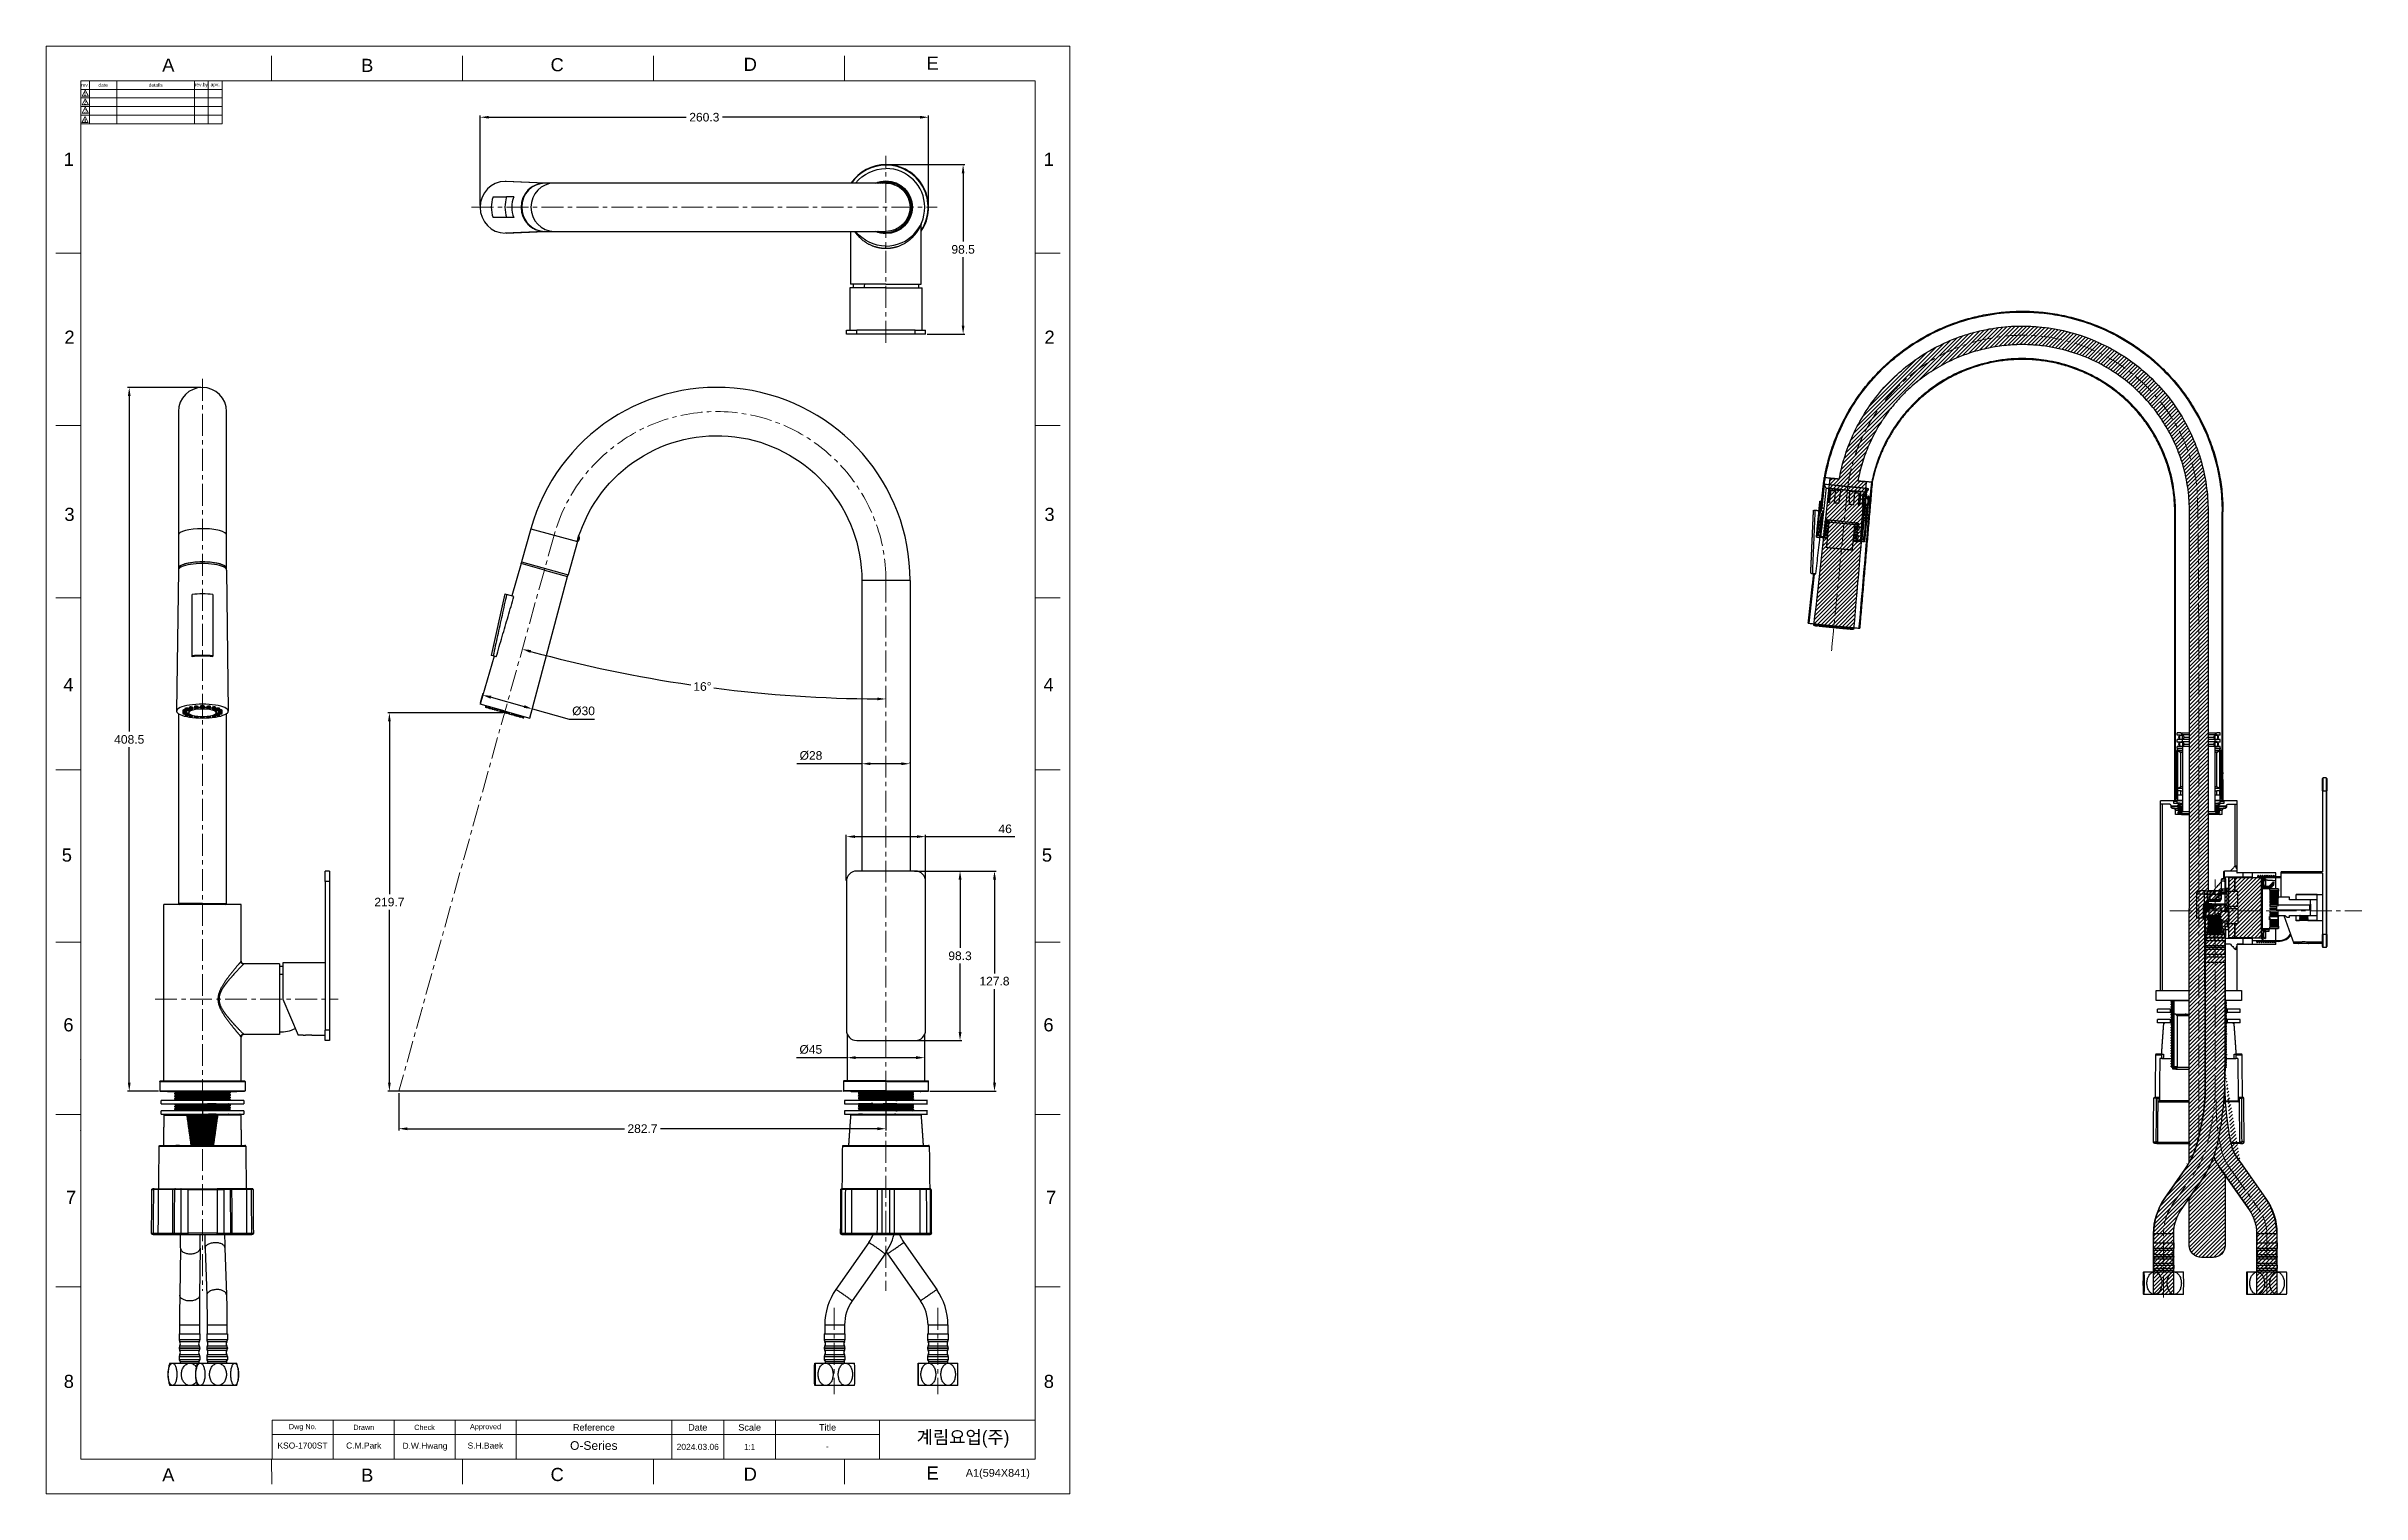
# Model space of a CAD drawing. Header units: millimetres. Extents: x 5775 to 7118, y 2756 to 3596.
import ezdxf

# ---------------------------------------------------------------- set-up
doc = ezdxf.new("R2010")
doc.units = ezdxf.units.MM
doc.linetypes.add('CENTERX2', pattern=[20.32, 12.7, -2.54, 2.54, -2.54])
for name, color, linetype, lineweight in [('CENTER', 1, 'CENTERX2', 15), ('DIM', 3, 'Continuous', 9), ('FORM', 7, 'Continuous', 13), ('TEXT', 2, 'Continuous', 13)]:
    doc.layers.add(name, color=color, linetype=linetype, lineweight=lineweight)
doc.layers.add('HATCH', color=5, linetype='Continuous')
doc.styles.add('ARIAL', font='arial.ttf')
doc.styles.add('ROMANS', font='Gulim.ttf')
doc.styles.get("Standard").update_dxf_attribs({"font": 'arial.ttf'})
doc.dimstyles.new('사본 Standard', dxfattribs={"dimtxt": 3, "dimasz": 3, "dimexe": 1, "dimexo": 1, "dimgap": 0.8, "dimtad": 1, "dimdec": 1, "dimdsep": 46, "dimtxsty": 'Standard', "dimcen": 0.09, "dimclrd": 3, "dimclre": 3, "dimclrt": 4, "dimadec": 0, "dimazin": 0, "dimtfac": 1, "dimtdec": 1, "dimtmove": 0, "dimatfit": 3, "dimfxl": 1.25, "dimtolj": 1, "dimtzin": 0, "dimarcsym": 1})
doc.dimstyles.new('사본(2) Standard', dxfattribs={"dimtxt": 3, "dimasz": 3, "dimexe": 1, "dimexo": 1, "dimgap": 0.8, "dimtad": 1, "dimtih": 1, "dimtoh": 1, "dimdec": 1, "dimdsep": 46, "dimtxsty": 'Standard', "dimcen": 0.09, "dimclrd": 3, "dimclre": 3, "dimclrt": 4, "dimadec": 0, "dimazin": 0, "dimtfac": 1, "dimtdec": 1, "dimtmove": 0, "dimatfit": 3, "dimfxl": 1.25, "dimtolj": 1, "dimtzin": 0, "dimarcsym": 1})
pattern_1 = [(45, (5655.214, 2414.959), (-11.22532, 11.22532), [])]
pattern_2 = [(45, (2875.3092, 107.8626), (-1.122532, 1.122532), [])]

msp = doc.modelspace()

# ---------------------------------------------------------------- texts
at = {"layer": 'FORM', "char_height": 7.62, "attachment_point": 5}
for s, width, insert in [('A', 10, (5845.38, 3585.28)), ('B', 10, (5960.83, 3585.11)), ('C', 10, (6071.08, 3585.43)), ('D', 10, (6183.16, 3585.71)), ('E', 10, (6288.96, 3586.35)), ('1', 50, (5787.56, 3530.57)), ('1', 50, (6356.41, 3530.57)), ('2', 50, (5788.04, 3427.37)), ('2', 50, (6356.89, 3427.37)), ('3', 50, (5788.02, 3324.48)), ('3', 50, (6356.87, 3324.48)), ('4', 50, (5787.44, 3225.68)), ('4', 50, (6356.3, 3225.68)), ('5', 50, (5786.49, 3126.75)), ('5', 50, (6355.34, 3126.75)), ('6', 50, (5787.41, 3028.23)), ('6', 50, (6356.27, 3028.23)), ('7', 50, (5788.91, 2928.15)), ('7', 50, (6357.76, 2928.15)), ('8', 50, (5787.63, 2821.29)), ('8', 50, (6356.48, 2821.29)), ('A', 10, (5845.38, 2767.09)), ('B', 10, (5960.83, 2766.92)), ('C', 10, (6071.08, 2767.25)), ('D', 10, (6183.16, 2767.53)), ('E', 10, (6288.96, 2768.16))]:
    msp.add_mtext_dynamic_manual_height_columns(s, width=width, gutter_width=12.5, heights=[0], dxfattribs=dict(at, insert=insert))
at = {"layer": 'TEXT', "style": 'ARIAL'}
msp.add_text('A1(594X841)', height=4.5204, dxfattribs=at).set_placement((6308.24, 2766.01))
at = {"layer": 'TEXT', "attachment_point": 5}
for s, width, gutter_width, insert, char_height, style in [('rev.by', 8, 12.5, (5864.56, 3573.67), 2, 'ARIAL'), ('rev.', 5, 12.5, (5797.06, 3573.67), 2, 'ARIAL'), ('date', 16, 12.5, (5807.56, 3573.67), 2, 'ARIAL'), ('details', 45, 12.5, (5838.06, 3573.67), 2, 'ARIAL'), ('apv.', 8, 12.5, (5872.56, 3573.67), 2, 'ARIAL'), ('O-Series', 35.4099, 18.84, (6092.34, 2784.08), 5, 'ARIAL'), ('1:1', 30.1361, 18.84, (6182.81, 2783.32), 3.5, 'ROMANS')]:
    msp.add_mtext_dynamic_manual_height_columns(s, width=width, gutter_width=gutter_width, heights=[0], dxfattribs=dict(at, insert=insert, char_height=char_height, style=style))
for s, width, gutter_width, insert, char_height in [('1', 5, 12.5, (5796.98, 3568.51), 2), ('2', 5, 12.5, (5797.16, 3563.51), 2), ('4', 5, 12.5, (5796.91, 3553.16), 2), ('3', 5, 12.5, (5797.23, 3558.51), 2), ('Dwg No.', 35.4099, 18.84, (5923.43, 2794.66), 3.014), ('Drawn', 35.4099, 18.84, (5958.84, 2794.66), 3.014), ('Check', 35.4099, 18.84, (5994.08, 2794.63), 3.014), ('Approved', 35.4099, 18.84, (6029.49, 2794.63), 3.014), ('Reference', 90.4082, 18.84, (6092.4, 2794.63), 3.767), ('Date', 30.1361, 18.84, (6152.68, 2794.63), 3.767), ('Scale', 30.1361, 18.84, (6182.81, 2794.63), 3.767), ('Title', 60.2721, 18.84, (6228.02, 2794.63), 3.767)]:
    msp.add_mtext_dynamic_manual_height_columns(s, width=width, gutter_width=gutter_width, heights=[0], dxfattribs=dict(at, insert=insert, char_height=char_height))
at = {"layer": 'TEXT', "char_height": 3.5, "attachment_point": 5, "line_spacing_factor": 0.7, "style": 'ARIAL'}
for s, width, insert in [('KSO-1700ST', 35.4099, (5923.27, 2784.08)), ('C.M.Park', 35.4099, (5958.79, 2784.08)), ('D.W.Hwang', 35.4099, (5994.35, 2783.43)), ('S.H.Baek', 35.4099, (6029.4, 2784.08)), ('2024.03.06', 30.1361, (6152.68, 2783.32)), ('-', 47.9371, (6227.94, 2783.74))]:
    msp.add_mtext_dynamic_manual_height_columns(s, width=width, gutter_width=18.84, heights=[0], dxfattribs=dict(at, insert=insert))
at = {"layer": 'TEXT', "linetype": 'CENTERX2', "insert": (6306.64, 2787.83), "char_height": 7.534, "attachment_point": 5, "style": 'ROMANS'}
msp.add_mtext_dynamic_manual_height_columns('{\\fHYGothic-Medium|b0|i0|c129|p18;계림요업(주)}', width=90.4082, gutter_width=18.84, heights=[0], dxfattribs=at)

# ---------------------------------------------------------------- blocks, each defined once
blk = doc.blocks.new('*D34')
at = {"layer": 'DIM', "color": 3, "linetype": 'ByBlock', "lineweight": -2, "transparency": 16777216}
for p, q in [((6278.4, 3117.5), (6305.9, 3117.5)), ((6304.9, 3112.5), (6304.9, 3072.9)), ((6304.9, 3024.2), (6304.9, 3063.8)), ((6278.4, 3019.2), (6305.9, 3019.2))]:
    blk.add_line(p, q, dxfattribs=at)
at = {"layer": 'DIM', "color": 3, "transparency": 16777216}
for points in [[(6304.1, 3112.5), (6305.8, 3112.5), (6304.9, 3117.5)], [(6304.1, 3024.2), (6305.8, 3024.2), (6304.9, 3019.2)]]:
    blk.add_solid(points, dxfattribs=at)
at = {"layer": 'DIM', "color": 4, "transparency": 16777216, "insert": (6304.9, 3068.3), "char_height": 5, "attachment_point": 5}
blk.add_mtext('\\A1;98.3', dxfattribs=at)
blk = doc.blocks.new('*D31')
at = {"layer": 'DIM', "color": 3, "linetype": 'ByBlock', "lineweight": -2, "transparency": 16777216}
for p, q in [((6305.9, 3117.5), (6325.9, 3117.5)), ((6324.9, 3112.5), (6324.9, 3058.1)), ((6324.9, 2994.7), (6324.9, 3049)), ((6287.4, 2989.7), (6325.9, 2989.7))]:
    blk.add_line(p, q, dxfattribs=at)
at = {"layer": 'DIM', "color": 3, "transparency": 16777216}
for points in [[(6324.1, 3112.5), (6325.8, 3112.5), (6324.9, 3117.5)], [(6324.1, 2994.7), (6325.8, 2994.7), (6324.9, 2989.7)]]:
    blk.add_solid(points, dxfattribs=at)
at = {"layer": 'DIM', "color": 4, "transparency": 16777216, "insert": (6324.9, 3053.6), "char_height": 5, "attachment_point": 5}
blk.add_mtext('\\A1;127.8', dxfattribs=at)
blk = doc.blocks.new('*D36')
at = {"layer": 'DIM', "color": 3, "linetype": 'ByBlock', "lineweight": -2, "transparency": 16777216}
for p, q in [((6238.9, 3112.1), (6238.9, 3138.5)), ((6243.9, 3137.5), (6279.9, 3137.5)), ((6284.9, 3112.5), (6284.9, 3138.5)), ((6284.9, 3137.5), (6336.8, 3137.5))]:
    blk.add_line(p, q, dxfattribs=at)
at = {"layer": 'DIM', "color": 3, "transparency": 16777216}
for points in [[(6243.9, 3138.3), (6243.9, 3136.7), (6238.9, 3137.5)], [(6279.9, 3138.3), (6279.9, 3136.7), (6284.9, 3137.5)]]:
    blk.add_solid(points, dxfattribs=at)
at = {"layer": 'DIM', "color": 4, "transparency": 16777216, "insert": (6331.1, 3142), "char_height": 5, "attachment_point": 5}
blk.add_mtext('\\A1;46', dxfattribs=at)
blk = doc.blocks.new('*D40')
at = {"layer": 'DIM', "color": 3, "linetype": 'ByBlock', "lineweight": -2, "transparency": 16777216}
for p, q in [((6039.5, 3209.4), (5972.7, 3209.4)), ((5973.7, 3204.4), (5973.7, 3104.1)), ((5973.7, 2994.7), (5973.7, 3095)), ((6236.5, 2989.7), (5972.7, 2989.7))]:
    blk.add_line(p, q, dxfattribs=at)
at = {"layer": 'DIM', "color": 3, "transparency": 16777216}
for points in [[(5972.9, 3204.4), (5974.5, 3204.4), (5973.7, 3209.4)], [(5972.9, 2994.7), (5974.5, 2994.7), (5973.7, 2989.7)]]:
    blk.add_solid(points, dxfattribs=at)
at = {"layer": 'DIM', "color": 4, "transparency": 16777216, "insert": (5973.7, 3099.5), "char_height": 5, "attachment_point": 5}
blk.add_mtext('\\A1;219.7', dxfattribs=at)
blk = doc.blocks.new('*D42')
at = {"layer": 'DIM', "color": 3, "linetype": 'ByBlock', "lineweight": -2, "transparency": 16777216}
for p, q in [((5979.2, 2988.7), (5979.2, 2967)), ((6261.9, 2994.4), (6261.9, 2967)), ((5984.2, 2968), (6110.1, 2968)), ((6256.9, 2968), (6131.1, 2968))]:
    blk.add_line(p, q, dxfattribs=at)
at = {"layer": 'DIM', "color": 3, "transparency": 16777216}
for points in [[(5984.2, 2968.8), (5984.2, 2967.1), (5979.2, 2968)], [(6256.9, 2968.8), (6256.9, 2967.1), (6261.9, 2968)]]:
    blk.add_solid(points, dxfattribs=at)
at = {"layer": 'DIM', "color": 4, "transparency": 16777216, "insert": (6120.6, 2968), "char_height": 5, "attachment_point": 5}
blk.add_mtext('\\A1;282.7', dxfattribs=at)
blk = doc.blocks.new('*D44')
at = {"layer": 'DIM', "color": 3, "linetype": 'ByBlock', "lineweight": -2, "transparency": 16777216}
for p, q in [((6262.9, 3527.5), (6307.7, 3527.5)), ((6306.7, 3522.5), (6306.7, 3482.8)), ((6306.7, 3434.1), (6306.7, 3473.7)), ((6285.9, 3429.1), (6307.7, 3429.1))]:
    blk.add_line(p, q, dxfattribs=at)
at = {"layer": 'DIM', "color": 3, "transparency": 16777216}
for points in [[(6305.9, 3522.5), (6307.5, 3522.5), (6306.7, 3527.5)], [(6305.9, 3434.1), (6307.5, 3434.1), (6306.7, 3429.1)]]:
    blk.add_solid(points, dxfattribs=at)
at = {"layer": 'DIM', "color": 4, "transparency": 16777216, "insert": (6306.7, 3478.3), "char_height": 5, "attachment_point": 5}
blk.add_mtext('\\A1;98.5', dxfattribs=at)
blk = doc.blocks.new('*D51')
at = {"layer": 'DIM', "color": 3, "linetype": 'ByBlock', "lineweight": -2, "transparency": 16777216}
for p, q in [((5864.2, 3398.2), (5821.7, 3398.2)), ((5822.7, 3393.2), (5822.7, 3198.5)), ((5822.7, 2994.7), (5822.7, 3189.4)), ((5839.7, 2989.7), (5821.7, 2989.7))]:
    blk.add_line(p, q, dxfattribs=at)
at = {"layer": 'DIM', "color": 3, "transparency": 16777216}
for points in [[(5821.9, 3393.2), (5823.5, 3393.2), (5822.7, 3398.2)], [(5821.9, 2994.7), (5823.5, 2994.7), (5822.7, 2989.7)]]:
    blk.add_solid(points, dxfattribs=at)
at = {"layer": 'DIM', "color": 4, "transparency": 16777216, "insert": (5822.7, 3193.9), "char_height": 5, "attachment_point": 5}
blk.add_mtext('\\A1;408.5', dxfattribs=at)
blk = doc.blocks.new('*D52')
at = {"layer": 'DIM', "color": 3, "linetype": 'ByBlock', "lineweight": -2, "transparency": 16777216}
for start, end in [(254.7676, 261.7098), (262.6923, 269.6351)]:
    blk.add_arc((6261.9, 4002.5), 785.1, start, end, dxfattribs=at)
at = {"layer": 'DIM', "color": 3, "transparency": 16777216}
for points in [[(6055.4, 3244.2), (6055.9, 3245.8), (6050.8, 3246.3)], [(6256.9, 3218.2), (6256.9, 3216.6), (6261.9, 3217.4)]]:
    blk.add_solid(points, dxfattribs=at)
at = {"layer": 'DIM', "color": 4, "transparency": 16777216, "insert": (6155.4, 3224.6), "char_height": 5, "attachment_point": 5}
blk.add_mtext('\\A1;16°', dxfattribs=at)
blk = doc.blocks.new('*D54')
at = {"layer": 'DIM', "color": 3, "linetype": 'ByBlock', "lineweight": -2, "transparency": 16777216}
for p, q in [((6239.4, 3009.2), (6210, 3009.2)), ((6279.4, 3009.2), (6244.4, 3009.2))]:
    blk.add_line(p, q, dxfattribs=at)
at = {"layer": 'DIM', "color": 3, "transparency": 16777216}
for points in [[(6244.4, 3010.1), (6244.4, 3008.4), (6239.4, 3009.2)], [(6279.4, 3010.1), (6279.4, 3008.4), (6284.4, 3009.2)]]:
    blk.add_solid(points, dxfattribs=at)
at = {"layer": 'DIM', "color": 4, "transparency": 16777216, "insert": (6218.3, 3013.9), "char_height": 5, "attachment_point": 5}
blk.add_mtext('\\A1;%%C45', dxfattribs=at)
blk = doc.blocks.new('*D55')
at = {"layer": 'DIM', "color": 3, "linetype": 'ByBlock', "lineweight": -2, "transparency": 16777216}
for p, q in [((6247.9, 3179.8), (6210.1, 3179.8)), ((6270.9, 3179.8), (6252.9, 3179.8)), ((6275.9, 3180.2), (6275.9, 3180.8))]:
    blk.add_line(p, q, dxfattribs=at)
at = {"layer": 'DIM', "color": 3, "transparency": 16777216}
for points in [[(6252.9, 3180.6), (6252.9, 3179), (6247.9, 3179.8)], [(6270.9, 3180.6), (6270.9, 3179), (6275.9, 3179.8)]]:
    blk.add_solid(points, dxfattribs=at)
at = {"layer": 'DIM', "color": 4, "transparency": 16777216, "insert": (6218.4, 3188.7), "char_height": 5, "attachment_point": 5}
blk.add_mtext('\\A1;\\P%%C28', dxfattribs=at)
blk = doc.blocks.new('*D57')
at = {"layer": 'DIM', "color": 3, "linetype": 'ByBlock', "lineweight": -2, "transparency": 16777216}
for p, q in [((6026.6, 3215.4), (6028.1, 3220.7)), ((6032.7, 3218.4), (6051.9, 3213)), ((6055.5, 3207.3), (6057, 3212.6)), ((6056.7, 3211.6), (6078.1, 3205.7)), ((6078.1, 3205.7), (6092.7, 3205.7))]:
    blk.add_line(p, q, dxfattribs=at)
at = {"layer": 'DIM', "color": 3, "transparency": 16777216}
for points in [[(6032.9, 3219.2), (6032.4, 3217.5), (6027.8, 3219.7)], [(6052.1, 3213.8), (6051.7, 3212.2), (6056.7, 3211.6)]]:
    blk.add_solid(points, dxfattribs=at)
at = {"layer": 'DIM', "color": 4, "transparency": 16777216, "insert": (6086.4, 3210.4), "char_height": 5, "attachment_point": 5}
blk.add_mtext('\\A1;%%C30', dxfattribs=at)
blk = doc.blocks.new('*D58')
at = {"layer": 'DIM', "color": 3, "linetype": 'ByBlock', "lineweight": -2, "transparency": 16777216}
for p, q in [((6026.4, 3503.8), (6026.4, 3556)), ((6031.4, 3555), (6146, 3555)), ((6281.7, 3555), (6167, 3555)), ((6286.7, 3503.8), (6286.7, 3556))]:
    blk.add_line(p, q, dxfattribs=at)
at = {"layer": 'DIM', "color": 3, "transparency": 16777216}
for points in [[(6031.4, 3555.8), (6031.4, 3554.2), (6026.4, 3555)], [(6281.7, 3555.8), (6281.7, 3554.2), (6286.7, 3555)]]:
    blk.add_solid(points, dxfattribs=at)
at = {"layer": 'DIM', "color": 4, "transparency": 16777216, "insert": (6156.5, 3555), "char_height": 5, "attachment_point": 5}
blk.add_mtext('\\A1;260.3', dxfattribs=at)

# ---------------------------------------------------------------- dimensions: what is measured, and where the dimension line sits
at = {"layer": 'DIM'}
for base, p1, p2, picture, middle in [((6286.68, 3554.98), (6026.36, 3502.76), (6286.68, 3502.76), '*D58', (6156.52, 3554.98)), ((6261.93, 2967.97), (5979.21, 2989.69), (6261.93, 2995.39), '*D42', (6120.57, 2967.97))]:
    dim = msp.add_linear_dim(base=base, p1=p1, p2=p2, dimstyle='사본 Standard', override={"dimtxt": 5, "dimasz": 5, "dimgap": 2, "dimtad": 0}, dxfattribs=at)
    dim.commit()
    dim.dimension.update_dxf_attribs({"geometry": picture, "text_midpoint": middle})
for base, p1, p2, picture, middle in [((6306.68448455, 3527.51451759), (6284.93448455, 3429.06451759), (6261.93448455, 3527.51451759), '*D44', (6306.68448455, 3478.28951759)), ((5822.7, 2989.69), (5865.2, 3398.19), (5840.73, 2989.69), '*D51', (5822.7, 3193.94)), ((6304.93, 3117.49), (6277.43, 3019.19), (6277.43, 3117.49), '*D34', (6304.93, 3068.34)), ((6324.93, 3117.49), (6286.38, 2989.69), (6304.93, 3117.49), '*D31', (6324.93, 3053.59))]:
    dim = msp.add_linear_dim(base=base, p1=p1, p2=p2, angle=90, dimstyle='사본(2) Standard', override={"dimtxt": 5, "dimasz": 5, "dimgap": 2}, dxfattribs=at)
    dim.commit()
    dim.dimension.update_dxf_attribs({"geometry": picture, "text_midpoint": middle})
dim = msp.add_angular_dim_2l(base=(6120.23, 3230.27), line1=((6261.93, 3286.07), (6261.93, 2873.86)), line2=((6069.31, 3312.45), (5979.21, 2989.69)), dimstyle='사본(2) Standard', override={"dimtxt": 5, "dimasz": 5, "dimgap": 2}, dxfattribs=at)
dim.commit()
dim.dimension.update_dxf_attribs({"geometry": '*D52', "text_midpoint": (6155.4, 3224.64)})
dim = msp.add_linear_dim(base=(6027.85, 3219.7), p1=(6055.26, 3206.32), p2=(6026.36, 3214.39), angle=164.40272, text='%%C<>', dimstyle='사본(2) Standard', override={"dimtxt": 5, "dimasz": 5, "dimgap": 2}, dxfattribs=at)
dim.commit()
dim.dimension.update_dxf_attribs({"geometry": '*D57', "text_midpoint": (6086.41, 3205.66), "dimtype": 161})
dim = msp.add_linear_dim(base=(5973.7, 2989.69), p1=(6040.54, 3209.39), p2=(6237.48, 2989.69), angle=90, dimstyle='사본(2) Standard', override={"dimtxt": 5, "dimasz": 5, "dimgap": 2}, dxfattribs=at)
dim.commit()
dim.dimension.update_dxf_attribs({"geometry": '*D40', "text_midpoint": (5973.7, 3099.54), "dimtype": 160})
for base, p1, p2, text, picture, middle in [((6275.93, 3179.81), (6247.93, 3179.81), (6275.93, 3179.15), '\\P%%C<>', '*D55', (6218.43, 3179.81)), ((6284.43, 3009.24), (6239.43, 3009.24), (6284.43, 3009.24), '%%C<>', '*D54', (6218.33, 3009.24))]:
    dim = msp.add_linear_dim(base=base, p1=p1, p2=p2, text=text, dimstyle='사본 Standard', override={"dimtxt": 5, "dimasz": 5, "dimgap": 2}, dxfattribs=at)
    dim.commit()
    dim.dimension.update_dxf_attribs({"geometry": picture, "text_midpoint": middle, "dimtype": 160})
dim = msp.add_linear_dim(base=(6284.93, 3137.49), p1=(6238.93, 3111.09), p2=(6284.93, 3111.49), dimstyle='사본 Standard', override={"dimtxt": 5, "dimasz": 5, "dimgap": 2}, dxfattribs=at)
dim.commit()
dim.dimension.update_dxf_attribs({"geometry": '*D36', "text_midpoint": (6331.07, 3137.49), "dimtype": 160})

# ---------------------------------------------------------------- hatches: boundary and pattern name
h = msp.add_hatch()
h.set_pattern_fill('ANSI31', color=256, scale=5)
h.set_pattern_definition(pattern_1)
edge = h.paths.add_edge_path()
edge.add_spline(control_points=[(7029.42, 3102.61), (7029.42, 3103.77), (7029.42, 3104.92), (7029.42, 3106.07)], knot_values=[550.3343523, 550.3343523, 550.3343523, 550.3343523, 550.3439978, 550.3439978, 550.3439978, 550.3439978], weights=[1, 1, 1, 1], degree=3, periodic=0)
edge.add_spline(control_points=[(7029.42, 3106.07), (7026.32, 3106.07), (7024.77, 3106.07), (7024.77, 3106.07)], knot_values=[18.6917297, 18.6917297, 18.6917297, 18.6917297, 21.5371442, 21.5371442, 21.5371442, 21.5371442], weights=[0.8981451, 0.8841815, 0.9201778, 1], degree=3, periodic=0)
edge.add_spline(control_points=[(7024.77, 3106.07), (7024.77, 3106.07), (7024.77, 3106.07), (7024.77, 3106.07)], knot_values=[21.5371442, 21.5371442, 21.5371442, 21.5371442, 21.5386914, 21.5386914, 21.5386914, 21.5386914], weights=[1, 0.9966491, 0.9933522, 0.9901085], degree=3, periodic=0)
edge.add_spline(control_points=[(7024.77, 3106.07), (7024.77, 3106.07), (7024.77, 3106.07), (7024.77, 3106.07)], knot_values=[21.5386914, 21.5386914, 21.5386914, 21.5386914, 21.5417859, 21.5417859, 21.5417859, 21.5417859], weights=[0.9901085, 0.9836209, 0.977346, 0.9712766], degree=3, periodic=0)
edge.add_spline(control_points=[(7024.77, 3106.07), (7024.76, 3106.07), (7024.76, 3106.07), (7024.75, 3106.06)], knot_values=[21.5417859, 21.5417859, 21.5417859, 21.5417859, 21.5464276, 21.5464276, 21.5464276, 21.5464276], weights=[0.9712766, 0.9621725, 0.9535309, 0.9453284], degree=3, periodic=0)
edge.add_spline(control_points=[(7024.75, 3106.06), (7024.74, 3106.06), (7024.73, 3106.06), (7024.71, 3106.06)], knot_values=[21.5464276, 21.5464276, 21.5464276, 21.5464276, 21.5557109, 21.5557109, 21.5557109, 21.5557109], weights=[0.9453284, 0.9289234, 0.9142745, 0.9011938], degree=3, periodic=0)
edge.add_spline(control_points=[(7024.71, 3106.06), (7024.66, 3106.05), (7024.61, 3106.04), (7024.54, 3106.02)], knot_values=[21.5557109, 21.5557109, 21.5557109, 21.5557109, 21.5742776, 21.5742776, 21.5742776, 21.5742776], weights=[0.9011938, 0.8750325, 0.8551438, 0.8400238], degree=3, periodic=0)
edge.add_spline(control_points=[(7024.54, 3106.02), (7024.5, 3106.02), (7024.45, 3106.01), (7024.4, 3106)], knot_values=[21.5742776, 21.5742776, 21.5742776, 21.5742776, 21.5866554, 21.5866554, 21.5866554, 21.5866554], weights=[0.8400238, 0.8299438, 0.8219833, 0.8156965], degree=3, periodic=0)
edge.add_spline(control_points=[(7024.4, 3106), (7024.35, 3105.99), (7024.3, 3105.98), (7024.26, 3105.97)], knot_values=[21.5866554, 21.5866554, 21.5866554, 21.5866554, 21.5990331, 21.5990331, 21.5990331, 21.5990331], weights=[0.8156965, 0.8094097, 0.8047967, 0.8014119], degree=3, periodic=0)
edge.add_spline(control_points=[(7024.26, 3105.97), (7024.19, 3105.96), (7024.13, 3105.95), (7024.09, 3105.94)], knot_values=[21.5990331, 21.5990331, 21.5990331, 21.5990331, 21.6175998, 21.6175998, 21.6175998, 21.6175998], weights=[0.8014119, 0.7963347, 0.7940208, 0.7929663], degree=3, periodic=0)
edge.add_spline(control_points=[(7024.09, 3105.94), (7024.07, 3105.93), (7024.06, 3105.93), (7024.05, 3105.93)], knot_values=[21.6175998, 21.6175998, 21.6175998, 21.6175998, 21.6268832, 21.6268832, 21.6268832, 21.6268832], weights=[0.7929663, 0.792439, 0.7922266, 0.792141], degree=3, periodic=0)
edge.add_spline(control_points=[(7024.05, 3105.93), (7024.04, 3105.93), (7024.04, 3105.93), (7024.04, 3105.93)], knot_values=[21.6268832, 21.6268832, 21.6268832, 21.6268832, 21.6330721, 21.6330721, 21.6330721, 21.6330721], weights=[0.792141, 0.792084, 0.7920833, 0.7920833], degree=3, periodic=0)
edge.add_spline(control_points=[(7024.04, 3105.93), (7024.04, 3105.93), (7024.04, 3105.93), (7024.03, 3105.92), (7024.02, 3105.92), (7024.01, 3105.92)], knot_values=[21.6330721, 21.6330721, 21.6330721, 21.6330721, 21.6331465, 21.6331465, 21.6856776, 21.6856776, 21.6856776, 21.6856776], weights=[0.7920833, 0.7920833, 0.7920833, 0.7920833, 0.7920833, 0.7920833], degree=3, periodic=0)
edge.add_spline(control_points=[(7024.01, 3105.92), (7023.98, 3105.91), (7023.96, 3105.89), (7023.94, 3105.88)], knot_values=[21.6856776, 21.6856776, 21.6856776, 21.6856776, 21.8342111, 21.8342111, 21.8342111, 21.8342111], weights=[0.7920833, 0.7920833, 0.7920833, 0.7920833], degree=3, periodic=0)
edge.add_spline(control_points=[(7023.94, 3105.88), (7023.89, 3105.86), (7023.84, 3105.84), (7023.79, 3105.81)], knot_values=[21.8342111, 21.8342111, 21.8342111, 21.8342111, 22.1312779, 22.1312779, 22.1312779, 22.1312779], weights=[0.7920833, 0.7920833, 0.7920833, 0.7920833], degree=3, periodic=0)
edge.add_spline(control_points=[(7023.79, 3105.81), (7023.76, 3105.79), (7023.73, 3105.77), (7023.7, 3105.75)], knot_values=[22.1312779, 22.1312779, 22.1312779, 22.1312779, 22.3293225, 22.3293225, 22.3293225, 22.3293225], weights=[0.7920833, 0.7920833, 0.7920833, 0.7920833], degree=3, periodic=0)
edge.add_spline(control_points=[(7023.7, 3105.75), (7023.67, 3105.73), (7023.64, 3105.71), (7023.61, 3105.69)], knot_values=[22.3293225, 22.3293225, 22.3293225, 22.3293225, 22.527367, 22.527367, 22.527367, 22.527367], weights=[0.7920833, 0.7920833, 0.7920833, 0.7920833], degree=3, periodic=0)
edge.add_spline(control_points=[(7023.61, 3105.69), (7023.55, 3105.65), (7023.49, 3105.6), (7023.44, 3105.56)], knot_values=[22.527367, 22.527367, 22.527367, 22.527367, 22.9234562, 22.9234562, 22.9234562, 22.9234562], weights=[0.7920833, 0.7920833, 0.7920833, 0.7920833], degree=3, periodic=0)
edge.add_spline(control_points=[(7023.44, 3105.56), (7023.41, 3105.53), (7023.38, 3105.51), (7023.36, 3105.48)], knot_values=[22.9234562, 22.9234562, 22.9234562, 22.9234562, 23.1215007, 23.1215007, 23.1215007, 23.1215007], weights=[0.7920833, 0.7920833, 0.7920833, 0.7920833], degree=3, periodic=0)
edge.add_spline(control_points=[(7023.36, 3105.48), (7023.33, 3105.46), (7023.31, 3105.43), (7023.29, 3105.41)], knot_values=[23.1215007, 23.1215007, 23.1215007, 23.1215007, 23.2222187, 23.2222187, 23.2222187, 23.2222187], weights=[0.7920833, 0.7920833, 0.7922603, 0.7926142], degree=3, periodic=0)
edge.add_spline(control_points=[(7023.29, 3105.41), (7023.24, 3105.36), (7023.2, 3105.3), (7023.16, 3105.25)], knot_values=[23.2222187, 23.2222187, 23.2222187, 23.2222187, 23.4236547, 23.4236547, 23.4236547, 23.4236547], weights=[0.7926142, 0.793322, 0.7947376, 0.796861], degree=3, periodic=0)
edge.add_spline(control_points=[(7023.16, 3105.25), (7023.12, 3105.19), (7023.08, 3105.13), (7023.05, 3105.07)], knot_values=[23.4236547, 23.4236547, 23.4236547, 23.4236547, 23.6250907, 23.6250907, 23.6250907, 23.6250907], weights=[0.796861, 0.7989845, 0.8018157, 0.8053548], degree=3, periodic=0)
edge.add_spline(control_points=[(7023.05, 3105.07), (7023.01, 3105.02), (7022.98, 3104.96), (7022.95, 3104.9)], knot_values=[23.6250907, 23.6250907, 23.6250907, 23.6250907, 23.8265267, 23.8265267, 23.8265267, 23.8265267], weights=[0.8053548, 0.8088939, 0.8131407, 0.8180954], degree=3, periodic=0)
edge.add_spline(control_points=[(7022.95, 3104.9), (7022.91, 3104.8), (7022.88, 3104.71), (7022.85, 3104.62)], knot_values=[23.8265267, 23.8265267, 23.8265267, 23.8265267, 24.1286807, 24.1286807, 24.1286807, 24.1286807], weights=[0.8180954, 0.8255274, 0.8345521, 0.8451692], degree=3, periodic=0)
edge.add_spline(control_points=[(7022.85, 3104.62), (7022.82, 3104.5), (7022.79, 3104.37), (7022.78, 3104.25)], knot_values=[24.1286807, 24.1286807, 24.1286807, 24.1286807, 24.5315527, 24.5315527, 24.5315527, 24.5315527], weights=[0.8451692, 0.8593255, 0.876313, 0.8961318], degree=3, periodic=0)
edge.add_spline(control_points=[(7022.78, 3104.25), (7022.78, 3104.19), (7022.77, 3104.13), (7022.77, 3104.07)], knot_values=[24.5315527, 24.5315527, 24.5315527, 24.5315527, 24.7329887, 24.7329887, 24.7329887, 24.7329887], weights=[0.8961318, 0.9060411, 0.9166583, 0.9279833], degree=3, periodic=0)
edge.add_spline(control_points=[(7022.77, 3104.07), (7022.77, 3101.7), (7022.77, 3099.42), (7022.77, 3097.15)], knot_values=[24.7329887, 24.7329887, 24.7329887, 24.7329887, 31.5829202, 31.5829202, 31.5829202, 31.5829202], weights=[0.9279833, 0.9639913, 0.9819955, 0.9909976], degree=3, periodic=0)
edge.add_spline(control_points=[(7022.77, 3097.15), (7022.77, 3094.93), (7022.77, 3092.65), (7022.77, 3090.37), (7022.77, 3090.37), (7023.12, 3090.37), (7023.83, 3090.37)], knot_values=[31.5829202, 31.5829202, 31.5829202, 31.5829202, 38.4329887, 38.4329887, 38.4329887, 42.0009827, 42.0009827, 42.0009827, 42.0009827], weights=[0.9909976, 1, 1, 1, 0.9398997, 0.9098499, 0.9098505], degree=3, periodic=0)
edge.add_spline(control_points=[(7023.83, 3090.37), (7024.53, 3090.37), (7025.5, 3090.37), (7026.61, 3090.37)], knot_values=[42.0009827, 42.0009827, 42.0009827, 42.0009827, 45.5689055, 45.5689055, 45.5689055, 45.5689055], weights=[0.9098505, 0.9098511, 0.939901, 1], degree=3, periodic=0)
edge.add_spline(control_points=[(7026.61, 3090.37), (7026.61, 3091.48), (7026.61, 3092.6), (7026.61, 3093.72)], knot_values=[45.5689055, 45.5689055, 45.5689055, 45.5689055, 48.9189055, 48.9189055, 48.9189055, 48.9189055], weights=[1, 1, 1, 1], degree=3, periodic=0)
edge.add_spline(control_points=[(7026.61, 3093.72), (7026.61, 3094.83), (7026.61, 3095.95), (7026.61, 3097.07)], knot_values=[48.9189055, 48.9189055, 48.9189055, 48.9189055, 52.2689055, 52.2689055, 52.2689055, 52.2689055], weights=[1, 1, 1, 1], degree=3, periodic=0)
edge.add_spline(control_points=[(7026.61, 3097.07), (7026.68, 3097.12), (7026.81, 3097.24), (7026.97, 3097.39), (7027.07, 3097.48), (7027.11, 3097.52)], knot_values=[52.2689055, 52.2689055, 52.2689055, 52.2689055, 52.5093944, 52.7498834, 52.9307971, 52.9307971, 52.9307971, 52.9307971], weights=[1, 1, 1, 1, 1, 1], degree=3, periodic=0)
edge.add_spline(control_points=[(7027.11, 3097.52), (7027.13, 3097.53), (7027.2, 3097.59), (7027.31, 3097.71), (7027.43, 3097.82), (7027.49, 3097.89), (7027.51, 3097.91)], knot_values=[52.9307971, 52.9307971, 52.9307971, 52.9307971, 52.9903723, 53.2308612, 53.4713502, 53.5454903, 53.5454903, 53.5454903, 53.5454903], weights=[1, 1, 1, 1, 1, 1, 1], degree=3, periodic=0)
edge.add_line((7027.51, 3097.91), (7027.5, 3098.37))
edge.add_spline(control_points=[(7027.51, 3097.91), (7027.51, 3098.06), (7027.51, 3098.22), (7027.5, 3098.37)], knot_values=[551.3557223, 551.3557223, 551.3557223, 551.3557223, 551.3603516, 551.3603516, 551.3603516, 551.3603516], weights=[1, 1, 1, 1], degree=3, periodic=0)
edge.add_spline(control_points=[(7027.5, 3098.37), (7027.5, 3098.37), (7027.5, 3098.37), (7027.5, 3098.37), (7027.5, 3098.37), (7027.5, 3098.37), (7027.5, 3098.37)], knot_values=[551.3557161, 551.3557161, 551.3557161, 551.3557161, 551.3557219, 551.3557219, 551.3557219, 551.3557223, 551.3557223, 551.3557223, 551.3557223], weights=[1, 1, 1, 1, 1, 1, 1], degree=3, periodic=0)
edge.add_spline(control_points=[(7027.5, 3098.37), (7027.5, 3098.37), (7027.5, 3098.37), (7027.5, 3098.37)], knot_values=[551.3557146, 551.3557146, 551.3557146, 551.3557146, 551.3557161, 551.3557161, 551.3557161, 551.3557161], weights=[1, 1, 1, 1], degree=3, periodic=0)
edge.add_line((7027.5, 3098.37), (7027.72, 3098.37))
edge.add_spline(control_points=[(7027.72, 3098.37), (7027.75, 3098.42), (7027.77, 3098.47), (7027.8, 3098.52)], knot_values=[0.449678, 0.449678, 0.449678, 0.449678, 0.6165718, 0.6165718, 0.6165718, 0.6165718], weights=[1.0285015, 1.0252748, 1.0223221, 1.0196434], degree=3, periodic=0)
edge.add_spline(control_points=[(7027.8, 3098.52), (7027.83, 3098.58), (7027.86, 3098.63), (7027.89, 3098.68)], knot_values=[0.6165718, 0.6165718, 0.6165718, 0.6165718, 0.7957064, 0.7957064, 0.7957064, 0.7957064], weights=[1.0196434, 1.0167682, 1.0142086, 1.0119647], degree=3, periodic=0)
edge.add_spline(control_points=[(7027.89, 3098.68), (7027.94, 3098.75), (7027.99, 3098.82), (7028.04, 3098.89)], knot_values=[0.7957064, 0.7957064, 0.7957064, 0.7957064, 1.0415218, 1.0415218, 1.0415218, 1.0415218], weights=[1.0119647, 1.0088855, 1.0064006, 1.0045101], degree=3, periodic=0)
edge.add_spline(control_points=[(7028.04, 3098.89), (7028.07, 3098.93), (7028.11, 3098.98), (7028.15, 3099.03)], knot_values=[1.0415218, 1.0415218, 1.0415218, 1.0415218, 1.2201057, 1.2201057, 1.2201057, 1.2201057], weights=[1.0045101, 1.0031366, 1.0020769, 1.0013308], degree=3, periodic=0)
edge.add_spline(control_points=[(7028.15, 3099.03), (7028.2, 3099.08), (7028.25, 3099.14), (7028.3, 3099.19)], knot_values=[1.2201057, 1.2201057, 1.2201057, 1.2201057, 1.4324702, 1.4324702, 1.4324702, 1.4324702], weights=[1.0013308, 1.0004436, 1, 1], degree=3, periodic=0)
edge.add_spline(control_points=[(7028.3, 3099.19), (7028.35, 3099.24), (7028.4, 3099.28), (7028.45, 3099.33)], knot_values=[1.4324702, 1.4324702, 1.4324702, 1.4324702, 1.7620868, 1.7620868, 1.7620868, 1.7620868], weights=[1, 1, 1, 1], degree=3, periodic=0)
edge.add_spline(control_points=[(7028.45, 3099.33), (7028.49, 3099.37), (7028.54, 3099.4), (7028.58, 3099.43)], knot_values=[1.7620868, 1.7620868, 1.7620868, 1.7620868, 2.0317994, 2.0317994, 2.0317994, 2.0317994], weights=[1, 1, 1, 1], degree=3, periodic=0)
edge.add_spline(control_points=[(7028.58, 3099.43), (7028.64, 3099.48), (7028.71, 3099.53), (7028.78, 3099.57)], knot_values=[2.0317994, 2.0317994, 2.0317994, 2.0317994, 2.4213018, 2.4213018, 2.4213018, 2.4213018], weights=[1, 1, 1, 1], degree=3, periodic=0)
edge.add_spline(control_points=[(7028.78, 3099.57), (7028.82, 3099.61), (7028.87, 3099.63), (7028.92, 3099.66)], knot_values=[2.4213018, 2.4213018, 2.4213018, 2.4213018, 2.6914695, 2.6914695, 2.6914695, 2.6914695], weights=[1, 1, 1, 1], degree=3, periodic=0)
edge.add_spline(control_points=[(7028.92, 3099.66), (7028.98, 3099.7), (7029.05, 3099.73), (7029.12, 3099.77)], knot_values=[2.6914695, 2.6914695, 2.6914695, 2.6914695, 3.0527241, 3.0527241, 3.0527241, 3.0527241], weights=[1, 1, 1, 1], degree=3, periodic=0)
edge.add_spline(control_points=[(7029.12, 3099.77), (7029.17, 3099.79), (7029.23, 3099.82), (7029.28, 3099.84)], knot_values=[3.0527241, 3.0527241, 3.0527241, 3.0527241, 3.3507984, 3.3507984, 3.3507984, 3.3507984], weights=[1, 1, 1, 1], degree=3, periodic=0)
edge.add_spline(control_points=[(7029.28, 3099.84), (7029.33, 3099.86), (7029.38, 3099.88), (7029.42, 3099.9)], knot_values=[3.3507984, 3.3507984, 3.3507984, 3.3507984, 3.5928142, 3.5928142, 3.5928142, 3.5928142], weights=[1, 1, 1, 1], degree=3, periodic=0)
edge.add_spline(control_points=[(7029.42, 3099.9), (7029.42, 3100.1), (7029.42, 3100.3), (7029.42, 3100.5)], knot_values=[550.3498572, 550.3498572, 550.3498572, 550.3498572, 550.3515268, 550.3515268, 550.3515268, 550.3515268], weights=[1, 1, 1, 1], degree=3, periodic=0)
edge.add_spline(control_points=[(7029.42, 3100.5), (7029.42, 3101.21), (7029.42, 3101.91), (7029.42, 3102.61)], knot_values=[550.3439978, 550.3439978, 550.3439978, 550.3439978, 550.3498572, 550.3498572, 550.3498572, 550.3498572], weights=[1, 1, 1, 1], degree=3, periodic=0)
h = msp.add_hatch()
h.set_pattern_fill('ANSI31', color=256, scale=5)
h.set_pattern_definition(pattern_1)
edge = h.paths.add_edge_path()
edge.add_spline(control_points=[(7029.42, 3106.07), (7026.32, 3106.07), (7024.77, 3106.07), (7024.77, 3106.07)], knot_values=[18.6917297, 18.6917297, 18.6917297, 18.6917297, 21.5371442, 21.5371442, 21.5371442, 21.5371442], weights=[0.8981451, 0.8841815, 0.9201778, 1], degree=3, periodic=0)
edge.add_spline(control_points=[(7024.77, 3106.07), (7024.77, 3106.07), (7024.77, 3106.07), (7024.77, 3106.07)], knot_values=[21.5371442, 21.5371442, 21.5371442, 21.5371442, 21.5386914, 21.5386914, 21.5386914, 21.5386914], weights=[1, 0.9966491, 0.9933522, 0.9901085], degree=3, periodic=0)
edge.add_spline(control_points=[(7024.77, 3106.07), (7024.77, 3106.07), (7024.77, 3106.07), (7024.77, 3106.07)], knot_values=[21.5386914, 21.5386914, 21.5386914, 21.5386914, 21.5417859, 21.5417859, 21.5417859, 21.5417859], weights=[0.9901085, 0.9836209, 0.977346, 0.9712766], degree=3, periodic=0)
edge.add_spline(control_points=[(7024.77, 3106.07), (7024.76, 3106.07), (7024.76, 3106.07), (7024.75, 3106.06)], knot_values=[21.5417859, 21.5417859, 21.5417859, 21.5417859, 21.5464276, 21.5464276, 21.5464276, 21.5464276], weights=[0.9712766, 0.9621725, 0.9535309, 0.9453284], degree=3, periodic=0)
edge.add_spline(control_points=[(7024.75, 3106.06), (7024.74, 3106.06), (7024.73, 3106.06), (7024.71, 3106.06)], knot_values=[21.5464276, 21.5464276, 21.5464276, 21.5464276, 21.5557109, 21.5557109, 21.5557109, 21.5557109], weights=[0.9453284, 0.9289234, 0.9142745, 0.9011938], degree=3, periodic=0)
edge.add_spline(control_points=[(7024.71, 3106.06), (7024.66, 3106.05), (7024.61, 3106.04), (7024.54, 3106.02)], knot_values=[21.5557109, 21.5557109, 21.5557109, 21.5557109, 21.5742776, 21.5742776, 21.5742776, 21.5742776], weights=[0.9011938, 0.8750325, 0.8551438, 0.8400238], degree=3, periodic=0)
edge.add_spline(control_points=[(7024.54, 3106.02), (7024.5, 3106.02), (7024.45, 3106.01), (7024.4, 3106)], knot_values=[21.5742776, 21.5742776, 21.5742776, 21.5742776, 21.5866554, 21.5866554, 21.5866554, 21.5866554], weights=[0.8400238, 0.8299438, 0.8219833, 0.8156965], degree=3, periodic=0)
edge.add_spline(control_points=[(7024.4, 3106), (7024.35, 3105.99), (7024.3, 3105.98), (7024.26, 3105.97)], knot_values=[21.5866554, 21.5866554, 21.5866554, 21.5866554, 21.5990331, 21.5990331, 21.5990331, 21.5990331], weights=[0.8156965, 0.8094097, 0.8047967, 0.8014119], degree=3, periodic=0)
edge.add_spline(control_points=[(7024.26, 3105.97), (7024.19, 3105.96), (7024.13, 3105.95), (7024.09, 3105.94)], knot_values=[21.5990331, 21.5990331, 21.5990331, 21.5990331, 21.6175998, 21.6175998, 21.6175998, 21.6175998], weights=[0.8014119, 0.7963347, 0.7940208, 0.7929663], degree=3, periodic=0)
edge.add_spline(control_points=[(7024.09, 3105.94), (7024.07, 3105.93), (7024.06, 3105.93), (7024.05, 3105.93)], knot_values=[21.6175998, 21.6175998, 21.6175998, 21.6175998, 21.6268832, 21.6268832, 21.6268832, 21.6268832], weights=[0.7929663, 0.792439, 0.7922266, 0.792141], degree=3, periodic=0)
edge.add_spline(control_points=[(7024.05, 3105.93), (7024.04, 3105.93), (7024.04, 3105.93), (7024.04, 3105.93)], knot_values=[21.6268832, 21.6268832, 21.6268832, 21.6268832, 21.6330721, 21.6330721, 21.6330721, 21.6330721], weights=[0.792141, 0.792084, 0.7920833, 0.7920833], degree=3, periodic=0)
edge.add_spline(control_points=[(7024.04, 3105.93), (7024.04, 3105.93), (7024.04, 3105.93), (7024.03, 3105.92), (7024.02, 3105.92), (7024.01, 3105.92)], knot_values=[21.6330721, 21.6330721, 21.6330721, 21.6330721, 21.6331465, 21.6331465, 21.6856776, 21.6856776, 21.6856776, 21.6856776], weights=[0.7920833, 0.7920833, 0.7920833, 0.7920833, 0.7920833, 0.7920833], degree=3, periodic=0)
edge.add_spline(control_points=[(7024.01, 3105.92), (7023.98, 3105.91), (7023.96, 3105.89), (7023.94, 3105.88)], knot_values=[21.6856776, 21.6856776, 21.6856776, 21.6856776, 21.8342111, 21.8342111, 21.8342111, 21.8342111], weights=[0.7920833, 0.7920833, 0.7920833, 0.7920833], degree=3, periodic=0)
edge.add_spline(control_points=[(7023.94, 3105.88), (7023.89, 3105.86), (7023.84, 3105.84), (7023.79, 3105.81)], knot_values=[21.8342111, 21.8342111, 21.8342111, 21.8342111, 22.1312779, 22.1312779, 22.1312779, 22.1312779], weights=[0.7920833, 0.7920833, 0.7920833, 0.7920833], degree=3, periodic=0)
edge.add_spline(control_points=[(7023.79, 3105.81), (7023.76, 3105.79), (7023.73, 3105.77), (7023.7, 3105.75)], knot_values=[22.1312779, 22.1312779, 22.1312779, 22.1312779, 22.3293225, 22.3293225, 22.3293225, 22.3293225], weights=[0.7920833, 0.7920833, 0.7920833, 0.7920833], degree=3, periodic=0)
edge.add_spline(control_points=[(7023.7, 3105.75), (7023.67, 3105.73), (7023.64, 3105.71), (7023.61, 3105.69)], knot_values=[22.3293225, 22.3293225, 22.3293225, 22.3293225, 22.527367, 22.527367, 22.527367, 22.527367], weights=[0.7920833, 0.7920833, 0.7920833, 0.7920833], degree=3, periodic=0)
edge.add_spline(control_points=[(7023.61, 3105.69), (7023.55, 3105.65), (7023.49, 3105.6), (7023.44, 3105.56)], knot_values=[22.527367, 22.527367, 22.527367, 22.527367, 22.9234562, 22.9234562, 22.9234562, 22.9234562], weights=[0.7920833, 0.7920833, 0.7920833, 0.7920833], degree=3, periodic=0)
edge.add_spline(control_points=[(7023.44, 3105.56), (7023.41, 3105.53), (7023.38, 3105.51), (7023.36, 3105.48)], knot_values=[22.9234562, 22.9234562, 22.9234562, 22.9234562, 23.1215007, 23.1215007, 23.1215007, 23.1215007], weights=[0.7920833, 0.7920833, 0.7920833, 0.7920833], degree=3, periodic=0)
edge.add_spline(control_points=[(7023.36, 3105.48), (7023.33, 3105.46), (7023.31, 3105.43), (7023.29, 3105.41)], knot_values=[23.1215007, 23.1215007, 23.1215007, 23.1215007, 23.2222187, 23.2222187, 23.2222187, 23.2222187], weights=[0.7920833, 0.7920833, 0.7922603, 0.7926142], degree=3, periodic=0)
edge.add_spline(control_points=[(7023.29, 3105.41), (7023.24, 3105.36), (7023.2, 3105.3), (7023.16, 3105.25)], knot_values=[23.2222187, 23.2222187, 23.2222187, 23.2222187, 23.4236547, 23.4236547, 23.4236547, 23.4236547], weights=[0.7926142, 0.793322, 0.7947376, 0.796861], degree=3, periodic=0)
edge.add_spline(control_points=[(7023.16, 3105.25), (7023.12, 3105.19), (7023.08, 3105.13), (7023.05, 3105.07)], knot_values=[23.4236547, 23.4236547, 23.4236547, 23.4236547, 23.6250907, 23.6250907, 23.6250907, 23.6250907], weights=[0.796861, 0.7989845, 0.8018157, 0.8053548], degree=3, periodic=0)
edge.add_spline(control_points=[(7023.05, 3105.07), (7023.01, 3105.02), (7022.98, 3104.96), (7022.95, 3104.9)], knot_values=[23.6250907, 23.6250907, 23.6250907, 23.6250907, 23.8265267, 23.8265267, 23.8265267, 23.8265267], weights=[0.8053548, 0.8088939, 0.8131407, 0.8180954], degree=3, periodic=0)
edge.add_spline(control_points=[(7022.95, 3104.9), (7022.91, 3104.8), (7022.88, 3104.71), (7022.85, 3104.62)], knot_values=[23.8265267, 23.8265267, 23.8265267, 23.8265267, 24.1286807, 24.1286807, 24.1286807, 24.1286807], weights=[0.8180954, 0.8255274, 0.8345521, 0.8451692], degree=3, periodic=0)
edge.add_spline(control_points=[(7022.85, 3104.62), (7022.82, 3104.5), (7022.79, 3104.37), (7022.78, 3104.25)], knot_values=[24.1286807, 24.1286807, 24.1286807, 24.1286807, 24.5315527, 24.5315527, 24.5315527, 24.5315527], weights=[0.8451692, 0.8593255, 0.876313, 0.8961318], degree=3, periodic=0)
edge.add_spline(control_points=[(7022.78, 3104.25), (7022.78, 3104.19), (7022.77, 3104.13), (7022.77, 3104.07)], knot_values=[24.5315527, 24.5315527, 24.5315527, 24.5315527, 24.7329887, 24.7329887, 24.7329887, 24.7329887], weights=[0.8961318, 0.9060411, 0.9166583, 0.9279833], degree=3, periodic=0)
edge.add_spline(control_points=[(7022.77, 3104.07), (7022.77, 3101.7), (7022.77, 3099.42), (7022.77, 3097.15)], knot_values=[24.7329887, 24.7329887, 24.7329887, 24.7329887, 31.5829202, 31.5829202, 31.5829202, 31.5829202], weights=[0.9279833, 0.9639913, 0.9819955, 0.9909976], degree=3, periodic=0)
edge.add_spline(control_points=[(7022.77, 3097.15), (7022.77, 3094.93), (7022.77, 3092.65), (7022.77, 3090.37), (7022.77, 3090.37), (7023.12, 3090.37), (7023.83, 3090.37)], knot_values=[31.5829202, 31.5829202, 31.5829202, 31.5829202, 38.4329887, 38.4329887, 38.4329887, 42.0009827, 42.0009827, 42.0009827, 42.0009827], weights=[0.9909976, 1, 1, 1, 0.9398997, 0.9098499, 0.9098505], degree=3, periodic=0)
edge.add_spline(control_points=[(7023.83, 3090.37), (7024.53, 3090.37), (7025.5, 3090.37), (7026.61, 3090.37)], knot_values=[42.0009827, 42.0009827, 42.0009827, 42.0009827, 45.5689055, 45.5689055, 45.5689055, 45.5689055], weights=[0.9098505, 0.9098511, 0.939901, 1], degree=3, periodic=0)
edge.add_spline(control_points=[(7026.61, 3090.37), (7026.61, 3091.48), (7026.61, 3092.6), (7026.61, 3093.72)], knot_values=[45.5689055, 45.5689055, 45.5689055, 45.5689055, 48.9189055, 48.9189055, 48.9189055, 48.9189055], weights=[1, 1, 1, 1], degree=3, periodic=0)
edge.add_spline(control_points=[(7026.61, 3093.72), (7026.61, 3094.83), (7026.61, 3095.95), (7026.61, 3097.07)], knot_values=[48.9189055, 48.9189055, 48.9189055, 48.9189055, 52.2689055, 52.2689055, 52.2689055, 52.2689055], weights=[1, 1, 1, 1], degree=3, periodic=0)
edge.add_spline(control_points=[(7026.61, 3097.07), (7026.68, 3097.12), (7026.81, 3097.24), (7026.97, 3097.39), (7027.07, 3097.48), (7027.11, 3097.52)], knot_values=[52.2689055, 52.2689055, 52.2689055, 52.2689055, 52.5093944, 52.7498834, 52.9307971, 52.9307971, 52.9307971, 52.9307971], weights=[1, 1, 1, 1, 1, 1], degree=3, periodic=0)
edge.add_spline(control_points=[(7027.11, 3097.52), (7027.13, 3097.53), (7027.2, 3097.59), (7027.31, 3097.71), (7027.43, 3097.82), (7027.49, 3097.89), (7027.51, 3097.91)], knot_values=[52.9307971, 52.9307971, 52.9307971, 52.9307971, 52.9903723, 53.2308612, 53.4713502, 53.5454903, 53.5454903, 53.5454903, 53.5454903], weights=[1, 1, 1, 1, 1, 1, 1], degree=3, periodic=0)
edge.add_line((7027.51, 3097.91), (7027.5, 3098.37))
edge.add_spline(control_points=[(7027.51, 3097.91), (7027.51, 3098.06), (7027.51, 3098.22), (7027.5, 3098.37)], knot_values=[551.3557223, 551.3557223, 551.3557223, 551.3557223, 551.3603516, 551.3603516, 551.3603516, 551.3603516], weights=[1, 1, 1, 1], degree=3, periodic=0)
edge.add_spline(control_points=[(7027.5, 3098.37), (7027.5, 3098.37), (7027.5, 3098.37), (7027.5, 3098.37), (7027.5, 3098.37), (7027.5, 3098.37), (7027.5, 3098.37)], knot_values=[551.3557161, 551.3557161, 551.3557161, 551.3557161, 551.3557219, 551.3557219, 551.3557219, 551.3557223, 551.3557223, 551.3557223, 551.3557223], weights=[1, 1, 1, 1, 1, 1, 1], degree=3, periodic=0)
edge.add_spline(control_points=[(7027.5, 3098.37), (7027.5, 3098.37), (7027.5, 3098.37), (7027.5, 3098.37)], knot_values=[551.3557146, 551.3557146, 551.3557146, 551.3557146, 551.3557161, 551.3557161, 551.3557161, 551.3557161], weights=[1, 1, 1, 1], degree=3, periodic=0)
edge.add_line((7027.5, 3098.37), (7027.72, 3098.37))
edge.add_spline(control_points=[(7027.72, 3098.37), (7027.75, 3098.42), (7027.77, 3098.47), (7027.8, 3098.52)], knot_values=[0.449678, 0.449678, 0.449678, 0.449678, 0.6165718, 0.6165718, 0.6165718, 0.6165718], weights=[1.0285015, 1.0252748, 1.0223221, 1.0196434], degree=3, periodic=0)
edge.add_spline(control_points=[(7027.8, 3098.52), (7027.83, 3098.58), (7027.86, 3098.63), (7027.89, 3098.68)], knot_values=[0.6165718, 0.6165718, 0.6165718, 0.6165718, 0.7957064, 0.7957064, 0.7957064, 0.7957064], weights=[1.0196434, 1.0167682, 1.0142086, 1.0119647], degree=3, periodic=0)
edge.add_spline(control_points=[(7027.89, 3098.68), (7027.94, 3098.75), (7027.99, 3098.82), (7028.04, 3098.89)], knot_values=[0.7957064, 0.7957064, 0.7957064, 0.7957064, 1.0415218, 1.0415218, 1.0415218, 1.0415218], weights=[1.0119647, 1.0088855, 1.0064006, 1.0045101], degree=3, periodic=0)
edge.add_spline(control_points=[(7028.04, 3098.89), (7028.07, 3098.93), (7028.11, 3098.98), (7028.15, 3099.03)], knot_values=[1.0415218, 1.0415218, 1.0415218, 1.0415218, 1.2201057, 1.2201057, 1.2201057, 1.2201057], weights=[1.0045101, 1.0031366, 1.0020769, 1.0013308], degree=3, periodic=0)
edge.add_spline(control_points=[(7028.15, 3099.03), (7028.2, 3099.08), (7028.25, 3099.14), (7028.3, 3099.19)], knot_values=[1.2201057, 1.2201057, 1.2201057, 1.2201057, 1.4324702, 1.4324702, 1.4324702, 1.4324702], weights=[1.0013308, 1.0004436, 1, 1], degree=3, periodic=0)
edge.add_spline(control_points=[(7028.3, 3099.19), (7028.35, 3099.24), (7028.4, 3099.28), (7028.45, 3099.33)], knot_values=[1.4324702, 1.4324702, 1.4324702, 1.4324702, 1.7620868, 1.7620868, 1.7620868, 1.7620868], weights=[1, 1, 1, 1], degree=3, periodic=0)
edge.add_spline(control_points=[(7028.45, 3099.33), (7028.49, 3099.37), (7028.54, 3099.4), (7028.58, 3099.43)], knot_values=[1.7620868, 1.7620868, 1.7620868, 1.7620868, 2.0317994, 2.0317994, 2.0317994, 2.0317994], weights=[1, 1, 1, 1], degree=3, periodic=0)
edge.add_spline(control_points=[(7028.58, 3099.43), (7028.64, 3099.48), (7028.71, 3099.53), (7028.78, 3099.57)], knot_values=[2.0317994, 2.0317994, 2.0317994, 2.0317994, 2.4213018, 2.4213018, 2.4213018, 2.4213018], weights=[1, 1, 1, 1], degree=3, periodic=0)
edge.add_spline(control_points=[(7028.78, 3099.57), (7028.82, 3099.61), (7028.87, 3099.63), (7028.92, 3099.66)], knot_values=[2.4213018, 2.4213018, 2.4213018, 2.4213018, 2.6914695, 2.6914695, 2.6914695, 2.6914695], weights=[1, 1, 1, 1], degree=3, periodic=0)
edge.add_spline(control_points=[(7028.92, 3099.66), (7028.98, 3099.7), (7029.05, 3099.73), (7029.12, 3099.77)], knot_values=[2.6914695, 2.6914695, 2.6914695, 2.6914695, 3.0527241, 3.0527241, 3.0527241, 3.0527241], weights=[1, 1, 1, 1], degree=3, periodic=0)
edge.add_spline(control_points=[(7029.12, 3099.77), (7029.17, 3099.79), (7029.23, 3099.82), (7029.28, 3099.84)], knot_values=[3.0527241, 3.0527241, 3.0527241, 3.0527241, 3.3507984, 3.3507984, 3.3507984, 3.3507984], weights=[1, 1, 1, 1], degree=3, periodic=0)
edge.add_spline(control_points=[(7029.28, 3099.84), (7029.33, 3099.86), (7029.38, 3099.88), (7029.42, 3099.9)], knot_values=[3.3507984, 3.3507984, 3.3507984, 3.3507984, 3.5928142, 3.5928142, 3.5928142, 3.5928142], weights=[1, 1, 1, 1], degree=3, periodic=0)
edge.add_spline(control_points=[(7029.42, 3099.9), (7029.42, 3100.1), (7029.42, 3100.3), (7029.42, 3100.5)], knot_values=[550.3498572, 550.3498572, 550.3498572, 550.3498572, 550.3515268, 550.3515268, 550.3515268, 550.3515268], weights=[1, 1, 1, 1], degree=3, periodic=0)
edge.add_spline(control_points=[(7029.42, 3100.5), (7029.42, 3101.21), (7029.42, 3101.91), (7029.42, 3102.61)], knot_values=[550.3439978, 550.3439978, 550.3439978, 550.3439978, 550.3498572, 550.3498572, 550.3498572, 550.3498572], weights=[1, 1, 1, 1], degree=3, periodic=0)
edge.add_spline(control_points=[(7029.42, 3102.61), (7029.42, 3103.77), (7029.42, 3104.92), (7029.42, 3106.07)], knot_values=[550.3343523, 550.3343523, 550.3343523, 550.3343523, 550.3439978, 550.3439978, 550.3439978, 550.3439978], weights=[1, 1, 1, 1], degree=3, periodic=0)
h = msp.add_hatch()
h.set_pattern_fill('ANSI31', color=256, scale=5)
h.set_pattern_definition(pattern_1)
edge = h.paths.add_edge_path(flags=0)
edge.add_spline(control_points=[(7036.82, 3106.07), (7034.05, 3106.07), (7031.5, 3106.07), (7029.42, 3106.07)], knot_values=[16.7330678, 16.7330678, 16.7330678, 16.7330678, 18.6917297, 18.6917297, 18.6917297, 18.6917297], weights=[1, 0.9410418, 0.9077571, 0.8981451], degree=3, periodic=0)
edge.add_spline(control_points=[(7029.42, 3106.07), (7029.42, 3104.03), (7029.42, 3101.97), (7029.42, 3099.9)], knot_values=[550.3343523, 550.3343523, 550.3343523, 550.3343523, 550.3515268, 550.3515268, 550.3515268, 550.3515268], weights=[1, 1, 1, 1], degree=3, periodic=0)
edge.add_spline(control_points=[(7029.42, 3099.9), (7029.53, 3099.93), (7029.64, 3099.97), (7029.84, 3100.01), (7030.41, 3100.07), (7030.43, 3100.07)], knot_values=[3.5928142, 3.5928142, 3.5928142, 3.5928142, 4.1541513, 4.1541513, 4.5466215, 4.5466215, 4.5466215, 4.5466215], weights=[1, 1, 1, 1, 1, 1], degree=3, periodic=0)
edge.add_spline(control_points=[(7030.43, 3100.07), (7030.44, 3100.07), (7030.49, 3100.07), (7030.56, 3100.07)], knot_values=[4.5466215, 4.5466215, 4.5466215, 4.5466215, 4.9055215, 4.9055215, 4.9055215, 4.9055215], weights=[1, 1, 1, 1], degree=3, periodic=0)
edge.add_spline(control_points=[(7030.56, 3100.07), (7032.32, 3100.07), (7034.07, 3100.07), (7035.82, 3100.07)], knot_values=[4.9055215, 4.9055215, 4.9055215, 4.9055215, 10.1671907, 10.1671907, 10.1671907, 10.1671907], weights=[1, 1, 1, 1], degree=3, periodic=0)
edge.add_spline(control_points=[(7035.82, 3100.07), (7036.41, 3100.07), (7036.82, 3100.48), (7036.82, 3101.07)], knot_values=[10.1671907, 10.1671907, 10.1671907, 10.1671907, 11.737987, 11.737987, 11.737987, 11.737987], weights=[1, 0.8047379, 0.8047379, 1], degree=3, periodic=0)
edge.add_spline(control_points=[(7036.82, 3101.07), (7036.82, 3102.73), (7036.82, 3104.4), (7036.82, 3106.07)], knot_values=[11.737987, 11.737987, 11.737987, 11.737987, 16.7330678, 16.7330678, 16.7330678, 16.7330678], weights=[1, 1, 1, 1], degree=3, periodic=0)
edge = h.paths.add_edge_path(flags=17)
edge.add_spline(control_points=[(7029.42, 3102.61), (7029.42, 3103.77), (7029.42, 3104.92), (7029.42, 3106.07)], knot_values=[550.3343523, 550.3343523, 550.3343523, 550.3343523, 550.3439978, 550.3439978, 550.3439978, 550.3439978], weights=[1, 1, 1, 1], degree=3, periodic=0)
edge.add_spline(control_points=[(7029.42, 3106.07), (7026.32, 3106.07), (7024.77, 3106.07), (7024.77, 3106.07)], knot_values=[18.6917297, 18.6917297, 18.6917297, 18.6917297, 21.5371442, 21.5371442, 21.5371442, 21.5371442], weights=[0.8981451, 0.8841815, 0.9201778, 1], degree=3, periodic=0)
edge.add_spline(control_points=[(7024.77, 3106.07), (7024.77, 3106.07), (7024.77, 3106.07), (7024.77, 3106.07)], knot_values=[21.5371442, 21.5371442, 21.5371442, 21.5371442, 21.5386914, 21.5386914, 21.5386914, 21.5386914], weights=[1, 0.9966491, 0.9933522, 0.9901085], degree=3, periodic=0)
edge.add_spline(control_points=[(7024.77, 3106.07), (7024.77, 3106.07), (7024.77, 3106.07), (7024.77, 3106.07)], knot_values=[21.5386914, 21.5386914, 21.5386914, 21.5386914, 21.5417859, 21.5417859, 21.5417859, 21.5417859], weights=[0.9901085, 0.9836209, 0.977346, 0.9712766], degree=3, periodic=0)
edge.add_spline(control_points=[(7024.77, 3106.07), (7024.76, 3106.07), (7024.76, 3106.07), (7024.75, 3106.06)], knot_values=[21.5417859, 21.5417859, 21.5417859, 21.5417859, 21.5464276, 21.5464276, 21.5464276, 21.5464276], weights=[0.9712766, 0.9621725, 0.9535309, 0.9453284], degree=3, periodic=0)
edge.add_spline(control_points=[(7024.75, 3106.06), (7024.74, 3106.06), (7024.73, 3106.06), (7024.71, 3106.06)], knot_values=[21.5464276, 21.5464276, 21.5464276, 21.5464276, 21.5557109, 21.5557109, 21.5557109, 21.5557109], weights=[0.9453284, 0.9289234, 0.9142745, 0.9011938], degree=3, periodic=0)
edge.add_spline(control_points=[(7024.71, 3106.06), (7024.66, 3106.05), (7024.61, 3106.04), (7024.54, 3106.02)], knot_values=[21.5557109, 21.5557109, 21.5557109, 21.5557109, 21.5742776, 21.5742776, 21.5742776, 21.5742776], weights=[0.9011938, 0.8750325, 0.8551438, 0.8400238], degree=3, periodic=0)
edge.add_spline(control_points=[(7024.54, 3106.02), (7024.5, 3106.02), (7024.45, 3106.01), (7024.4, 3106)], knot_values=[21.5742776, 21.5742776, 21.5742776, 21.5742776, 21.5866554, 21.5866554, 21.5866554, 21.5866554], weights=[0.8400238, 0.8299438, 0.8219833, 0.8156965], degree=3, periodic=0)
edge.add_spline(control_points=[(7024.4, 3106), (7024.35, 3105.99), (7024.3, 3105.98), (7024.26, 3105.97)], knot_values=[21.5866554, 21.5866554, 21.5866554, 21.5866554, 21.5990331, 21.5990331, 21.5990331, 21.5990331], weights=[0.8156965, 0.8094097, 0.8047967, 0.8014119], degree=3, periodic=0)
edge.add_spline(control_points=[(7024.26, 3105.97), (7024.19, 3105.96), (7024.13, 3105.95), (7024.09, 3105.94)], knot_values=[21.5990331, 21.5990331, 21.5990331, 21.5990331, 21.6175998, 21.6175998, 21.6175998, 21.6175998], weights=[0.8014119, 0.7963347, 0.7940208, 0.7929663], degree=3, periodic=0)
edge.add_spline(control_points=[(7024.09, 3105.94), (7024.07, 3105.93), (7024.06, 3105.93), (7024.05, 3105.93)], knot_values=[21.6175998, 21.6175998, 21.6175998, 21.6175998, 21.6268832, 21.6268832, 21.6268832, 21.6268832], weights=[0.7929663, 0.792439, 0.7922266, 0.792141], degree=3, periodic=0)
edge.add_spline(control_points=[(7024.05, 3105.93), (7024.04, 3105.93), (7024.04, 3105.93), (7024.04, 3105.93)], knot_values=[21.6268832, 21.6268832, 21.6268832, 21.6268832, 21.6330721, 21.6330721, 21.6330721, 21.6330721], weights=[0.792141, 0.792084, 0.7920833, 0.7920833], degree=3, periodic=0)
edge.add_spline(control_points=[(7024.04, 3105.93), (7024.04, 3105.93), (7024.04, 3105.93), (7024.03, 3105.92), (7024.02, 3105.92), (7024.01, 3105.92)], knot_values=[21.6330721, 21.6330721, 21.6330721, 21.6330721, 21.6331465, 21.6331465, 21.6856776, 21.6856776, 21.6856776, 21.6856776], weights=[0.7920833, 0.7920833, 0.7920833, 0.7920833, 0.7920833, 0.7920833], degree=3, periodic=0)
edge.add_spline(control_points=[(7024.01, 3105.92), (7023.98, 3105.91), (7023.96, 3105.89), (7023.94, 3105.88)], knot_values=[21.6856776, 21.6856776, 21.6856776, 21.6856776, 21.8342111, 21.8342111, 21.8342111, 21.8342111], weights=[0.7920833, 0.7920833, 0.7920833, 0.7920833], degree=3, periodic=0)
edge.add_spline(control_points=[(7023.94, 3105.88), (7023.89, 3105.86), (7023.84, 3105.84), (7023.79, 3105.81)], knot_values=[21.8342111, 21.8342111, 21.8342111, 21.8342111, 22.1312779, 22.1312779, 22.1312779, 22.1312779], weights=[0.7920833, 0.7920833, 0.7920833, 0.7920833], degree=3, periodic=0)
edge.add_spline(control_points=[(7023.79, 3105.81), (7023.76, 3105.79), (7023.73, 3105.77), (7023.7, 3105.75)], knot_values=[22.1312779, 22.1312779, 22.1312779, 22.1312779, 22.3293225, 22.3293225, 22.3293225, 22.3293225], weights=[0.7920833, 0.7920833, 0.7920833, 0.7920833], degree=3, periodic=0)
edge.add_spline(control_points=[(7023.7, 3105.75), (7023.67, 3105.73), (7023.64, 3105.71), (7023.61, 3105.69)], knot_values=[22.3293225, 22.3293225, 22.3293225, 22.3293225, 22.527367, 22.527367, 22.527367, 22.527367], weights=[0.7920833, 0.7920833, 0.7920833, 0.7920833], degree=3, periodic=0)
edge.add_spline(control_points=[(7023.61, 3105.69), (7023.55, 3105.65), (7023.49, 3105.6), (7023.44, 3105.56)], knot_values=[22.527367, 22.527367, 22.527367, 22.527367, 22.9234562, 22.9234562, 22.9234562, 22.9234562], weights=[0.7920833, 0.7920833, 0.7920833, 0.7920833], degree=3, periodic=0)
edge.add_spline(control_points=[(7023.44, 3105.56), (7023.41, 3105.53), (7023.38, 3105.51), (7023.36, 3105.48)], knot_values=[22.9234562, 22.9234562, 22.9234562, 22.9234562, 23.1215007, 23.1215007, 23.1215007, 23.1215007], weights=[0.7920833, 0.7920833, 0.7920833, 0.7920833], degree=3, periodic=0)
edge.add_spline(control_points=[(7023.36, 3105.48), (7023.33, 3105.46), (7023.31, 3105.43), (7023.29, 3105.41)], knot_values=[23.1215007, 23.1215007, 23.1215007, 23.1215007, 23.2222187, 23.2222187, 23.2222187, 23.2222187], weights=[0.7920833, 0.7920833, 0.7922603, 0.7926142], degree=3, periodic=0)
edge.add_spline(control_points=[(7023.29, 3105.41), (7023.24, 3105.36), (7023.2, 3105.3), (7023.16, 3105.25)], knot_values=[23.2222187, 23.2222187, 23.2222187, 23.2222187, 23.4236547, 23.4236547, 23.4236547, 23.4236547], weights=[0.7926142, 0.793322, 0.7947376, 0.796861], degree=3, periodic=0)
edge.add_spline(control_points=[(7023.16, 3105.25), (7023.12, 3105.19), (7023.08, 3105.13), (7023.05, 3105.07)], knot_values=[23.4236547, 23.4236547, 23.4236547, 23.4236547, 23.6250907, 23.6250907, 23.6250907, 23.6250907], weights=[0.796861, 0.7989845, 0.8018157, 0.8053548], degree=3, periodic=0)
edge.add_spline(control_points=[(7023.05, 3105.07), (7023.01, 3105.02), (7022.98, 3104.96), (7022.95, 3104.9)], knot_values=[23.6250907, 23.6250907, 23.6250907, 23.6250907, 23.8265267, 23.8265267, 23.8265267, 23.8265267], weights=[0.8053548, 0.8088939, 0.8131407, 0.8180954], degree=3, periodic=0)
edge.add_spline(control_points=[(7022.95, 3104.9), (7022.91, 3104.8), (7022.88, 3104.71), (7022.85, 3104.62)], knot_values=[23.8265267, 23.8265267, 23.8265267, 23.8265267, 24.1286807, 24.1286807, 24.1286807, 24.1286807], weights=[0.8180954, 0.8255274, 0.8345521, 0.8451692], degree=3, periodic=0)
edge.add_spline(control_points=[(7022.85, 3104.62), (7022.82, 3104.5), (7022.79, 3104.37), (7022.78, 3104.25)], knot_values=[24.1286807, 24.1286807, 24.1286807, 24.1286807, 24.5315527, 24.5315527, 24.5315527, 24.5315527], weights=[0.8451692, 0.8593255, 0.876313, 0.8961318], degree=3, periodic=0)
edge.add_spline(control_points=[(7022.78, 3104.25), (7022.78, 3104.19), (7022.77, 3104.13), (7022.77, 3104.07)], knot_values=[24.5315527, 24.5315527, 24.5315527, 24.5315527, 24.7329887, 24.7329887, 24.7329887, 24.7329887], weights=[0.8961318, 0.9060411, 0.9166583, 0.9279833], degree=3, periodic=0)
edge.add_spline(control_points=[(7022.77, 3104.07), (7022.77, 3101.7), (7022.77, 3099.42), (7022.77, 3097.15)], knot_values=[24.7329887, 24.7329887, 24.7329887, 24.7329887, 31.5829202, 31.5829202, 31.5829202, 31.5829202], weights=[0.9279833, 0.9639913, 0.9819955, 0.9909976], degree=3, periodic=0)
edge.add_spline(control_points=[(7022.77, 3097.15), (7022.77, 3094.93), (7022.77, 3092.65), (7022.77, 3090.37), (7022.77, 3090.37), (7023.12, 3090.37), (7023.83, 3090.37)], knot_values=[31.5829202, 31.5829202, 31.5829202, 31.5829202, 38.4329887, 38.4329887, 38.4329887, 42.0009827, 42.0009827, 42.0009827, 42.0009827], weights=[0.9909976, 1, 1, 1, 0.9398997, 0.9098499, 0.9098505], degree=3, periodic=0)
edge.add_spline(control_points=[(7023.83, 3090.37), (7024.53, 3090.37), (7025.5, 3090.37), (7026.61, 3090.37)], knot_values=[42.0009827, 42.0009827, 42.0009827, 42.0009827, 45.5689055, 45.5689055, 45.5689055, 45.5689055], weights=[0.9098505, 0.9098511, 0.939901, 1], degree=3, periodic=0)
edge.add_spline(control_points=[(7026.61, 3090.37), (7026.61, 3091.48), (7026.61, 3092.6), (7026.61, 3093.72)], knot_values=[45.5689055, 45.5689055, 45.5689055, 45.5689055, 48.9189055, 48.9189055, 48.9189055, 48.9189055], weights=[1, 1, 1, 1], degree=3, periodic=0)
edge.add_spline(control_points=[(7026.61, 3093.72), (7026.61, 3094.83), (7026.61, 3095.95), (7026.61, 3097.07)], knot_values=[48.9189055, 48.9189055, 48.9189055, 48.9189055, 52.2689055, 52.2689055, 52.2689055, 52.2689055], weights=[1, 1, 1, 1], degree=3, periodic=0)
edge.add_spline(control_points=[(7026.61, 3097.07), (7026.68, 3097.12), (7026.81, 3097.24), (7026.97, 3097.39), (7027.07, 3097.48), (7027.11, 3097.52)], knot_values=[52.2689055, 52.2689055, 52.2689055, 52.2689055, 52.5093944, 52.7498834, 52.931085, 52.931085, 52.931085, 52.931085], weights=[1, 1, 1, 1, 1, 1], degree=3, periodic=0)
edge.add_spline(control_points=[(7027.11, 3097.52), (7027.13, 3097.53), (7027.2, 3097.59), (7027.31, 3097.71), (7027.43, 3097.82), (7027.49, 3097.89), (7027.51, 3097.91)], knot_values=[52.931085, 52.931085, 52.931085, 52.931085, 52.9903723, 53.2308612, 53.4713502, 53.5454903, 53.5454903, 53.5454903, 53.5454903], weights=[1, 1, 1, 1, 1, 1, 1], degree=3, periodic=0)
edge.add_line((7027.51, 3097.91), (7027.5, 3098.37))
edge.add_spline(control_points=[(7027.51, 3097.91), (7027.51, 3098.06), (7027.51, 3098.22), (7027.5, 3098.37)], knot_values=[551.3557223, 551.3557223, 551.3557223, 551.3557223, 551.3603516, 551.3603516, 551.3603516, 551.3603516], weights=[1, 1, 1, 1], degree=3, periodic=0)
edge.add_spline(control_points=[(7027.5, 3098.37), (7027.5, 3098.37), (7027.5, 3098.37), (7027.5, 3098.37), (7027.5, 3098.37), (7027.5, 3098.37), (7027.5, 3098.37)], knot_values=[551.3557163, 551.3557163, 551.3557163, 551.3557163, 551.3557221, 551.3557221, 551.3557221, 551.3557223, 551.3557223, 551.3557223, 551.3557223], weights=[1, 1, 1, 1, 1, 1, 1], degree=3, periodic=0)
edge.add_spline(control_points=[(7027.5, 3098.37), (7027.5, 3098.37), (7027.5, 3098.37), (7027.5, 3098.37)], knot_values=[551.3557146, 551.3557146, 551.3557146, 551.3557146, 551.3557163, 551.3557163, 551.3557163, 551.3557163], weights=[1, 1, 1, 1], degree=3, periodic=0)
edge.add_spline(control_points=[(7027.52, 3098.37), (7027.53, 3098.37), (7027.53, 3098.37), (7027.54, 3098.37)], knot_values=[551.3400923, 551.3400923, 551.3400923, 551.3400923, 551.3479054, 551.3479054, 551.3479054, 551.3479054], weights=[1, 1, 1, 1], degree=3, periodic=0)
edge.add_line((7027.54, 3098.37), (7027.72, 3098.37))
edge.add_spline(control_points=[(7027.72, 3098.37), (7027.75, 3098.42), (7027.77, 3098.47), (7027.8, 3098.52)], knot_values=[0.449678, 0.449678, 0.449678, 0.449678, 0.6165718, 0.6165718, 0.6165718, 0.6165718], weights=[1.0285015, 1.0252748, 1.0223221, 1.0196434], degree=3, periodic=0)
edge.add_spline(control_points=[(7027.8, 3098.52), (7027.83, 3098.58), (7027.86, 3098.63), (7027.89, 3098.68)], knot_values=[0.6165718, 0.6165718, 0.6165718, 0.6165718, 0.7957064, 0.7957064, 0.7957064, 0.7957064], weights=[1.0196434, 1.0167682, 1.0142086, 1.0119647], degree=3, periodic=0)
edge.add_spline(control_points=[(7027.89, 3098.68), (7027.94, 3098.75), (7027.99, 3098.82), (7028.04, 3098.89)], knot_values=[0.7957064, 0.7957064, 0.7957064, 0.7957064, 1.0415218, 1.0415218, 1.0415218, 1.0415218], weights=[1.0119647, 1.0088855, 1.0064006, 1.0045101], degree=3, periodic=0)
edge.add_spline(control_points=[(7028.04, 3098.89), (7028.07, 3098.93), (7028.11, 3098.98), (7028.15, 3099.03)], knot_values=[1.0415218, 1.0415218, 1.0415218, 1.0415218, 1.2201059, 1.2201059, 1.2201059, 1.2201059], weights=[1.0045101, 1.0031366, 1.0020769, 1.0013308], degree=3, periodic=0)
edge.add_spline(control_points=[(7028.15, 3099.03), (7028.2, 3099.08), (7028.25, 3099.14), (7028.3, 3099.19)], knot_values=[1.2201059, 1.2201059, 1.2201059, 1.2201059, 1.4324702, 1.4324702, 1.4324702, 1.4324702], weights=[1.0013308, 1.0004436, 1, 1], degree=3, periodic=0)
edge.add_spline(control_points=[(7028.3, 3099.19), (7028.35, 3099.24), (7028.4, 3099.28), (7028.45, 3099.33)], knot_values=[1.4324702, 1.4324702, 1.4324702, 1.4324702, 1.7620868, 1.7620868, 1.7620868, 1.7620868], weights=[1, 1, 1, 1], degree=3, periodic=0)
edge.add_spline(control_points=[(7028.45, 3099.33), (7028.49, 3099.37), (7028.54, 3099.4), (7028.58, 3099.43)], knot_values=[1.7620868, 1.7620868, 1.7620868, 1.7620868, 2.0317994, 2.0317994, 2.0317994, 2.0317994], weights=[1, 1, 1, 1], degree=3, periodic=0)
edge.add_spline(control_points=[(7028.58, 3099.43), (7028.64, 3099.48), (7028.71, 3099.53), (7028.78, 3099.57)], knot_values=[2.0317994, 2.0317994, 2.0317994, 2.0317994, 2.4213018, 2.4213018, 2.4213018, 2.4213018], weights=[1, 1, 1, 1], degree=3, periodic=0)
edge.add_spline(control_points=[(7028.78, 3099.57), (7028.82, 3099.61), (7028.87, 3099.63), (7028.92, 3099.66)], knot_values=[2.4213018, 2.4213018, 2.4213018, 2.4213018, 2.6914695, 2.6914695, 2.6914695, 2.6914695], weights=[1, 1, 1, 1], degree=3, periodic=0)
edge.add_spline(control_points=[(7028.92, 3099.66), (7028.98, 3099.7), (7029.05, 3099.73), (7029.12, 3099.77)], knot_values=[2.6914695, 2.6914695, 2.6914695, 2.6914695, 3.0527241, 3.0527241, 3.0527241, 3.0527241], weights=[1, 1, 1, 1], degree=3, periodic=0)
edge.add_spline(control_points=[(7029.12, 3099.77), (7029.17, 3099.79), (7029.23, 3099.82), (7029.28, 3099.84)], knot_values=[3.0527241, 3.0527241, 3.0527241, 3.0527241, 3.3507984, 3.3507984, 3.3507984, 3.3507984], weights=[1, 1, 1, 1], degree=3, periodic=0)
edge.add_spline(control_points=[(7029.28, 3099.84), (7029.33, 3099.86), (7029.38, 3099.88), (7029.42, 3099.9)], knot_values=[3.3507984, 3.3507984, 3.3507984, 3.3507984, 3.5928142, 3.5928142, 3.5928142, 3.5928142], weights=[1, 1, 1, 1], degree=3, periodic=0)
edge.add_spline(control_points=[(7029.42, 3099.9), (7029.42, 3100.1), (7029.42, 3100.3), (7029.42, 3100.5)], knot_values=[550.3498572, 550.3498572, 550.3498572, 550.3498572, 550.3515268, 550.3515268, 550.3515268, 550.3515268], weights=[1, 1, 1, 1], degree=3, periodic=0)
edge.add_spline(control_points=[(7029.42, 3100.5), (7029.42, 3101.21), (7029.42, 3101.91), (7029.42, 3102.61)], knot_values=[550.3439978, 550.3439978, 550.3439978, 550.3439978, 550.3498572, 550.3498572, 550.3498572, 550.3498572], weights=[1, 1, 1, 1], degree=3, periodic=0)
edge = h.paths.add_edge_path(flags=0)
edge.add_spline(control_points=[(7035.82, 3104.07), (7035.82, 3104.9), (7035.82, 3105.49)], knot_values=[-1.5776359, -1.5776359, -1.5776359, 0, 0, 0], weights=[1, 0.9232225, 1], degree=2, periodic=0)
edge.add_spline(control_points=[(7035.82, 3105.49), (7035.82, 3105.49), (7035.82, 3105.49), (7035.82, 3105.49)], knot_values=[0, 0, 0, 0, 0.0000751, 0.0000751, 0.0000751, 0.0000751], degree=3, periodic=0)
edge.add_spline(control_points=[(7035.82, 3105.49), (7035.82, 3106.07), (7035.82, 3106.07)], knot_values=[0.0000632, 0.0000632, 0.0000632, 1.5639421, 1.5639421, 1.5639421], weights=[0.9999939, 0.9245354, 0.9999988], degree=2, periodic=0)
edge.add_spline(control_points=[(7035.82, 3106.07), (7033.94, 3106.07), (7032.18, 3106.07), (7030.62, 3106.07)], knot_values=[16.9824309, 16.9824309, 16.9824309, 16.9824309, 18.3356962, 18.3356962, 18.3356962, 18.3356962], weights=[0.9787258, 0.942485, 0.9183781, 0.9057453], degree=3, periodic=0)
edge.add_spline(control_points=[(7030.62, 3106.07), (7030.62, 3106.07), (7030.62, 3104.07)], knot_values=[0, 0, 0, 3.1415733, 3.1415733, 3.1415733], weights=[0.9999964, 0.7071086, 1], degree=2, periodic=0)
edge.add_spline(control_points=[(7030.62, 3104.07), (7029.96, 3104.07), (7029.42, 3104.07)], knot_values=[-2.4294095, -2.4294095, -2.4294095, -1.1446359, -1.1446359, -1.1446359], weights=[1, 0.9054229, 0.9108785], degree=2, periodic=0)
edge.add_spline(control_points=[(7029.42, 3104.07), (7029.42, 3102.92), (7029.42, 3101.77), (7029.42, 3100.62)], knot_values=[550.3399499, 550.3399499, 550.3399499, 550.3399499, 550.3495267, 550.3495267, 550.3495267, 550.3495267], weights=[1, 1, 1, 1], degree=3, periodic=0)
edge.add_spline(control_points=[(7029.42, 3100.62), (7029.45, 3100.64), (7029.51, 3100.7), (7029.62, 3100.78), (7029.76, 3100.86), (7029.91, 3100.94), (7030.1, 3101.01), (7030.33, 3101.06), (7030.5, 3101.07), (7030.58, 3101.07)], knot_values=[0.4936635, 0.4936635, 0.4936635, 0.4936635, 0.6059029, 0.8078706, 1.0098382, 1.2118059, 1.4137735, 1.6157412, 1.8177088, 1.8177088, 1.8177088, 1.8177088], degree=3, periodic=0)
edge.add_spline(control_points=[(7030.62, 3100.07), (7030.62, 3100.07), (7030.62, 3101.07)], knot_values=[0.0000157, 0.0000157, 0.0000157, 1.5707963, 1.5707963, 1.5707963], weights=[0.9999941, 0.7071097, 1], degree=2, periodic=0)
edge.add_spline(control_points=[(7030.62, 3101.07), (7033.22, 3101.07), (7035.82, 3101.07)], knot_values=[0, 0, 0, 5.2, 5.2, 5.2], degree=2, periodic=0)
edge.add_spline(control_points=[(7035.82, 3101.07), (7035.82, 3102.57), (7035.82, 3104.07)], knot_values=[-3, -3, -3, 0, 0, 0], degree=2, periodic=0)
h = msp.add_hatch()
h.set_pattern_fill('ANSI31', color=256, scale=5)
h.set_pattern_definition(pattern_1)
edge = h.paths.add_edge_path(flags=0)
edge.add_spline(control_points=[(7036.82, 3106.07), (7034.05, 3106.07), (7031.5, 3106.07), (7029.42, 3106.07)], knot_values=[16.7330678, 16.7330678, 16.7330678, 16.7330678, 18.6917297, 18.6917297, 18.6917297, 18.6917297], weights=[1, 0.9410418, 0.9077571, 0.8981451], degree=3, periodic=0)
edge.add_spline(control_points=[(7029.42, 3106.07), (7029.42, 3104.03), (7029.42, 3101.97), (7029.42, 3099.9)], knot_values=[550.3343523, 550.3343523, 550.3343523, 550.3343523, 550.3515268, 550.3515268, 550.3515268, 550.3515268], weights=[1, 1, 1, 1], degree=3, periodic=0)
edge.add_spline(control_points=[(7029.42, 3099.9), (7029.53, 3099.93), (7029.64, 3099.97), (7029.84, 3100.01), (7030.41, 3100.07), (7030.43, 3100.07)], knot_values=[3.5928142, 3.5928142, 3.5928142, 3.5928142, 4.1541513, 4.1541513, 4.5466215, 4.5466215, 4.5466215, 4.5466215], weights=[1, 1, 1, 1, 1, 1], degree=3, periodic=0)
edge.add_spline(control_points=[(7030.43, 3100.07), (7030.44, 3100.07), (7030.49, 3100.07), (7030.56, 3100.07)], knot_values=[4.5466215, 4.5466215, 4.5466215, 4.5466215, 4.9055215, 4.9055215, 4.9055215, 4.9055215], weights=[1, 1, 1, 1], degree=3, periodic=0)
edge.add_spline(control_points=[(7030.56, 3100.07), (7032.32, 3100.07), (7034.07, 3100.07), (7035.82, 3100.07)], knot_values=[4.9055215, 4.9055215, 4.9055215, 4.9055215, 10.1671907, 10.1671907, 10.1671907, 10.1671907], weights=[1, 1, 1, 1], degree=3, periodic=0)
edge.add_spline(control_points=[(7035.82, 3100.07), (7036.41, 3100.07), (7036.82, 3100.48), (7036.82, 3101.07)], knot_values=[10.1671907, 10.1671907, 10.1671907, 10.1671907, 11.737987, 11.737987, 11.737987, 11.737987], weights=[1, 0.8047379, 0.8047379, 1], degree=3, periodic=0)
edge.add_spline(control_points=[(7036.82, 3101.07), (7036.82, 3102.73), (7036.82, 3104.4), (7036.82, 3106.07)], knot_values=[11.737987, 11.737987, 11.737987, 11.737987, 16.7330678, 16.7330678, 16.7330678, 16.7330678], weights=[1, 1, 1, 1], degree=3, periodic=0)
edge = h.paths.add_edge_path(flags=17)
edge.add_spline(control_points=[(7029.42, 3100.5), (7029.42, 3101.21), (7029.42, 3101.91), (7029.42, 3102.61)], knot_values=[550.3439978, 550.3439978, 550.3439978, 550.3439978, 550.3498572, 550.3498572, 550.3498572, 550.3498572], weights=[1, 1, 1, 1], degree=3, periodic=0)
edge.add_spline(control_points=[(7029.42, 3102.61), (7029.42, 3103.77), (7029.42, 3104.92), (7029.42, 3106.07)], knot_values=[550.3343523, 550.3343523, 550.3343523, 550.3343523, 550.3439978, 550.3439978, 550.3439978, 550.3439978], weights=[1, 1, 1, 1], degree=3, periodic=0)
edge.add_spline(control_points=[(7029.42, 3106.07), (7026.32, 3106.07), (7024.77, 3106.07), (7024.77, 3106.07)], knot_values=[18.6917297, 18.6917297, 18.6917297, 18.6917297, 21.5371442, 21.5371442, 21.5371442, 21.5371442], weights=[0.8981451, 0.8841815, 0.9201778, 1], degree=3, periodic=0)
edge.add_spline(control_points=[(7024.77, 3106.07), (7024.77, 3106.07), (7024.77, 3106.07), (7024.77, 3106.07)], knot_values=[21.5371442, 21.5371442, 21.5371442, 21.5371442, 21.5386914, 21.5386914, 21.5386914, 21.5386914], weights=[1, 0.9966491, 0.9933522, 0.9901085], degree=3, periodic=0)
edge.add_spline(control_points=[(7024.77, 3106.07), (7024.77, 3106.07), (7024.77, 3106.07), (7024.77, 3106.07)], knot_values=[21.5386914, 21.5386914, 21.5386914, 21.5386914, 21.5417859, 21.5417859, 21.5417859, 21.5417859], weights=[0.9901085, 0.9836209, 0.977346, 0.9712766], degree=3, periodic=0)
edge.add_spline(control_points=[(7024.77, 3106.07), (7024.76, 3106.07), (7024.76, 3106.07), (7024.75, 3106.06)], knot_values=[21.5417859, 21.5417859, 21.5417859, 21.5417859, 21.5464276, 21.5464276, 21.5464276, 21.5464276], weights=[0.9712766, 0.9621725, 0.9535309, 0.9453284], degree=3, periodic=0)
edge.add_spline(control_points=[(7024.75, 3106.06), (7024.74, 3106.06), (7024.73, 3106.06), (7024.71, 3106.06)], knot_values=[21.5464276, 21.5464276, 21.5464276, 21.5464276, 21.5557109, 21.5557109, 21.5557109, 21.5557109], weights=[0.9453284, 0.9289234, 0.9142745, 0.9011938], degree=3, periodic=0)
edge.add_spline(control_points=[(7024.71, 3106.06), (7024.66, 3106.05), (7024.61, 3106.04), (7024.54, 3106.02)], knot_values=[21.5557109, 21.5557109, 21.5557109, 21.5557109, 21.5742776, 21.5742776, 21.5742776, 21.5742776], weights=[0.9011938, 0.8750325, 0.8551438, 0.8400238], degree=3, periodic=0)
edge.add_spline(control_points=[(7024.54, 3106.02), (7024.5, 3106.02), (7024.45, 3106.01), (7024.4, 3106)], knot_values=[21.5742776, 21.5742776, 21.5742776, 21.5742776, 21.5866554, 21.5866554, 21.5866554, 21.5866554], weights=[0.8400238, 0.8299438, 0.8219833, 0.8156965], degree=3, periodic=0)
edge.add_spline(control_points=[(7024.4, 3106), (7024.35, 3105.99), (7024.3, 3105.98), (7024.26, 3105.97)], knot_values=[21.5866554, 21.5866554, 21.5866554, 21.5866554, 21.5990331, 21.5990331, 21.5990331, 21.5990331], weights=[0.8156965, 0.8094097, 0.8047967, 0.8014119], degree=3, periodic=0)
edge.add_spline(control_points=[(7024.26, 3105.97), (7024.19, 3105.96), (7024.13, 3105.95), (7024.09, 3105.94)], knot_values=[21.5990331, 21.5990331, 21.5990331, 21.5990331, 21.6175998, 21.6175998, 21.6175998, 21.6175998], weights=[0.8014119, 0.7963347, 0.7940208, 0.7929663], degree=3, periodic=0)
edge.add_spline(control_points=[(7024.09, 3105.94), (7024.07, 3105.93), (7024.06, 3105.93), (7024.05, 3105.93)], knot_values=[21.6175998, 21.6175998, 21.6175998, 21.6175998, 21.6268832, 21.6268832, 21.6268832, 21.6268832], weights=[0.7929663, 0.792439, 0.7922266, 0.792141], degree=3, periodic=0)
edge.add_spline(control_points=[(7024.05, 3105.93), (7024.04, 3105.93), (7024.04, 3105.93), (7024.04, 3105.93)], knot_values=[21.6268832, 21.6268832, 21.6268832, 21.6268832, 21.6330721, 21.6330721, 21.6330721, 21.6330721], weights=[0.792141, 0.792084, 0.7920833, 0.7920833], degree=3, periodic=0)
edge.add_spline(control_points=[(7024.04, 3105.93), (7024.04, 3105.93), (7024.04, 3105.93), (7024.03, 3105.92), (7024.02, 3105.92), (7024.01, 3105.92)], knot_values=[21.6330721, 21.6330721, 21.6330721, 21.6330721, 21.6331465, 21.6331465, 21.6856776, 21.6856776, 21.6856776, 21.6856776], weights=[0.7920833, 0.7920833, 0.7920833, 0.7920833, 0.7920833, 0.7920833], degree=3, periodic=0)
edge.add_spline(control_points=[(7024.01, 3105.92), (7023.98, 3105.91), (7023.96, 3105.89), (7023.94, 3105.88)], knot_values=[21.6856776, 21.6856776, 21.6856776, 21.6856776, 21.8342111, 21.8342111, 21.8342111, 21.8342111], weights=[0.7920833, 0.7920833, 0.7920833, 0.7920833], degree=3, periodic=0)
edge.add_spline(control_points=[(7023.94, 3105.88), (7023.89, 3105.86), (7023.84, 3105.84), (7023.79, 3105.81)], knot_values=[21.8342111, 21.8342111, 21.8342111, 21.8342111, 22.1312779, 22.1312779, 22.1312779, 22.1312779], weights=[0.7920833, 0.7920833, 0.7920833, 0.7920833], degree=3, periodic=0)
edge.add_spline(control_points=[(7023.79, 3105.81), (7023.76, 3105.79), (7023.73, 3105.77), (7023.7, 3105.75)], knot_values=[22.1312779, 22.1312779, 22.1312779, 22.1312779, 22.3293225, 22.3293225, 22.3293225, 22.3293225], weights=[0.7920833, 0.7920833, 0.7920833, 0.7920833], degree=3, periodic=0)
edge.add_spline(control_points=[(7023.7, 3105.75), (7023.67, 3105.73), (7023.64, 3105.71), (7023.61, 3105.69)], knot_values=[22.3293225, 22.3293225, 22.3293225, 22.3293225, 22.527367, 22.527367, 22.527367, 22.527367], weights=[0.7920833, 0.7920833, 0.7920833, 0.7920833], degree=3, periodic=0)
edge.add_spline(control_points=[(7023.61, 3105.69), (7023.55, 3105.65), (7023.49, 3105.6), (7023.44, 3105.56)], knot_values=[22.527367, 22.527367, 22.527367, 22.527367, 22.9234562, 22.9234562, 22.9234562, 22.9234562], weights=[0.7920833, 0.7920833, 0.7920833, 0.7920833], degree=3, periodic=0)
edge.add_spline(control_points=[(7023.44, 3105.56), (7023.41, 3105.53), (7023.38, 3105.51), (7023.36, 3105.48)], knot_values=[22.9234562, 22.9234562, 22.9234562, 22.9234562, 23.1215007, 23.1215007, 23.1215007, 23.1215007], weights=[0.7920833, 0.7920833, 0.7920833, 0.7920833], degree=3, periodic=0)
edge.add_spline(control_points=[(7023.36, 3105.48), (7023.33, 3105.46), (7023.31, 3105.43), (7023.29, 3105.41)], knot_values=[23.1215007, 23.1215007, 23.1215007, 23.1215007, 23.2222187, 23.2222187, 23.2222187, 23.2222187], weights=[0.7920833, 0.7920833, 0.7922603, 0.7926142], degree=3, periodic=0)
edge.add_spline(control_points=[(7023.29, 3105.41), (7023.24, 3105.36), (7023.2, 3105.3), (7023.16, 3105.25)], knot_values=[23.2222187, 23.2222187, 23.2222187, 23.2222187, 23.4236547, 23.4236547, 23.4236547, 23.4236547], weights=[0.7926142, 0.793322, 0.7947376, 0.796861], degree=3, periodic=0)
edge.add_spline(control_points=[(7023.16, 3105.25), (7023.12, 3105.19), (7023.08, 3105.13), (7023.05, 3105.07)], knot_values=[23.4236547, 23.4236547, 23.4236547, 23.4236547, 23.6250907, 23.6250907, 23.6250907, 23.6250907], weights=[0.796861, 0.7989845, 0.8018157, 0.8053548], degree=3, periodic=0)
edge.add_spline(control_points=[(7023.05, 3105.07), (7023.01, 3105.02), (7022.98, 3104.96), (7022.95, 3104.9)], knot_values=[23.6250907, 23.6250907, 23.6250907, 23.6250907, 23.8265267, 23.8265267, 23.8265267, 23.8265267], weights=[0.8053548, 0.8088939, 0.8131407, 0.8180954], degree=3, periodic=0)
edge.add_spline(control_points=[(7022.95, 3104.9), (7022.91, 3104.8), (7022.88, 3104.71), (7022.85, 3104.62)], knot_values=[23.8265267, 23.8265267, 23.8265267, 23.8265267, 24.1286807, 24.1286807, 24.1286807, 24.1286807], weights=[0.8180954, 0.8255274, 0.8345521, 0.8451692], degree=3, periodic=0)
edge.add_spline(control_points=[(7022.85, 3104.62), (7022.82, 3104.5), (7022.79, 3104.37), (7022.78, 3104.25)], knot_values=[24.1286807, 24.1286807, 24.1286807, 24.1286807, 24.5315527, 24.5315527, 24.5315527, 24.5315527], weights=[0.8451692, 0.8593255, 0.876313, 0.8961318], degree=3, periodic=0)
edge.add_spline(control_points=[(7022.78, 3104.25), (7022.78, 3104.19), (7022.77, 3104.13), (7022.77, 3104.07)], knot_values=[24.5315527, 24.5315527, 24.5315527, 24.5315527, 24.7329887, 24.7329887, 24.7329887, 24.7329887], weights=[0.8961318, 0.9060411, 0.9166583, 0.9279833], degree=3, periodic=0)
edge.add_spline(control_points=[(7022.77, 3104.07), (7022.77, 3101.7), (7022.77, 3099.42), (7022.77, 3097.15)], knot_values=[24.7329887, 24.7329887, 24.7329887, 24.7329887, 31.5829202, 31.5829202, 31.5829202, 31.5829202], weights=[0.9279833, 0.9639913, 0.9819955, 0.9909976], degree=3, periodic=0)
edge.add_spline(control_points=[(7022.77, 3097.15), (7022.77, 3094.93), (7022.77, 3092.65), (7022.77, 3090.37), (7022.77, 3090.37), (7023.12, 3090.37), (7023.83, 3090.37)], knot_values=[31.5829202, 31.5829202, 31.5829202, 31.5829202, 38.4329887, 38.4329887, 38.4329887, 42.0009827, 42.0009827, 42.0009827, 42.0009827], weights=[0.9909976, 1, 1, 1, 0.9398997, 0.9098499, 0.9098505], degree=3, periodic=0)
edge.add_spline(control_points=[(7023.83, 3090.37), (7024.53, 3090.37), (7025.5, 3090.37), (7026.61, 3090.37)], knot_values=[42.0009827, 42.0009827, 42.0009827, 42.0009827, 45.5689055, 45.5689055, 45.5689055, 45.5689055], weights=[0.9098505, 0.9098511, 0.939901, 1], degree=3, periodic=0)
edge.add_spline(control_points=[(7026.61, 3090.37), (7026.61, 3091.48), (7026.61, 3092.6), (7026.61, 3093.72)], knot_values=[45.5689055, 45.5689055, 45.5689055, 45.5689055, 48.9189055, 48.9189055, 48.9189055, 48.9189055], weights=[1, 1, 1, 1], degree=3, periodic=0)
edge.add_spline(control_points=[(7026.61, 3093.72), (7026.61, 3094.83), (7026.61, 3095.95), (7026.61, 3097.07)], knot_values=[48.9189055, 48.9189055, 48.9189055, 48.9189055, 52.2689055, 52.2689055, 52.2689055, 52.2689055], weights=[1, 1, 1, 1], degree=3, periodic=0)
edge.add_spline(control_points=[(7026.61, 3097.07), (7026.68, 3097.12), (7026.81, 3097.24), (7026.97, 3097.39), (7027.07, 3097.48), (7027.11, 3097.52)], knot_values=[52.2689055, 52.2689055, 52.2689055, 52.2689055, 52.5093944, 52.7498834, 52.931085, 52.931085, 52.931085, 52.931085], weights=[1, 1, 1, 1, 1, 1], degree=3, periodic=0)
edge.add_spline(control_points=[(7027.11, 3097.52), (7027.13, 3097.53), (7027.2, 3097.59), (7027.31, 3097.71), (7027.43, 3097.82), (7027.49, 3097.89), (7027.51, 3097.91)], knot_values=[52.931085, 52.931085, 52.931085, 52.931085, 52.9903723, 53.2308612, 53.4713502, 53.5454903, 53.5454903, 53.5454903, 53.5454903], weights=[1, 1, 1, 1, 1, 1, 1], degree=3, periodic=0)
edge.add_line((7027.51, 3097.91), (7027.5, 3098.37))
edge.add_spline(control_points=[(7027.51, 3097.91), (7027.51, 3098.06), (7027.51, 3098.22), (7027.5, 3098.37)], knot_values=[551.3557223, 551.3557223, 551.3557223, 551.3557223, 551.3603516, 551.3603516, 551.3603516, 551.3603516], weights=[1, 1, 1, 1], degree=3, periodic=0)
edge.add_spline(control_points=[(7027.5, 3098.37), (7027.5, 3098.37), (7027.5, 3098.37), (7027.5, 3098.37), (7027.5, 3098.37), (7027.5, 3098.37), (7027.5, 3098.37)], knot_values=[551.3557163, 551.3557163, 551.3557163, 551.3557163, 551.3557221, 551.3557221, 551.3557221, 551.3557223, 551.3557223, 551.3557223, 551.3557223], weights=[1, 1, 1, 1, 1, 1, 1], degree=3, periodic=0)
edge.add_spline(control_points=[(7027.5, 3098.37), (7027.5, 3098.37), (7027.5, 3098.37), (7027.5, 3098.37)], knot_values=[551.3557146, 551.3557146, 551.3557146, 551.3557146, 551.3557163, 551.3557163, 551.3557163, 551.3557163], weights=[1, 1, 1, 1], degree=3, periodic=0)
edge.add_spline(control_points=[(7027.54, 3098.37), (7027.55, 3098.37), (7027.56, 3098.37), (7027.58, 3098.37)], knot_values=[551.3244678, 551.3244678, 551.3244678, 551.3244678, 551.3400923, 551.3400923, 551.3400923, 551.3400923], weights=[1, 1, 1, 1], degree=3, periodic=0)
edge.add_line((7027.58, 3098.37), (7027.72, 3098.37))
edge.add_spline(control_points=[(7027.8, 3098.52), (7027.77, 3098.47), (7027.75, 3098.42), (7027.72, 3098.37)], knot_values=[0.449678, 0.449678, 0.449678, 0.449678, 0.6165718, 0.6165718, 0.6165718, 0.6165718], weights=[1.0196434, 1.0223221, 1.0252748, 1.0285015], degree=3, periodic=0)
edge.add_spline(control_points=[(7027.89, 3098.68), (7027.86, 3098.63), (7027.83, 3098.58), (7027.8, 3098.52)], knot_values=[0.6165718, 0.6165718, 0.6165718, 0.6165718, 0.7957064, 0.7957064, 0.7957064, 0.7957064], weights=[1.0119647, 1.0142086, 1.0167682, 1.0196434], degree=3, periodic=0)
edge.add_spline(control_points=[(7028.04, 3098.89), (7027.99, 3098.82), (7027.94, 3098.75), (7027.89, 3098.68)], knot_values=[0.7957064, 0.7957064, 0.7957064, 0.7957064, 1.0415218, 1.0415218, 1.0415218, 1.0415218], weights=[1.0045101, 1.0064006, 1.0088855, 1.0119647], degree=3, periodic=0)
edge.add_spline(control_points=[(7028.15, 3099.03), (7028.11, 3098.98), (7028.07, 3098.93), (7028.04, 3098.89)], knot_values=[1.0415218, 1.0415218, 1.0415218, 1.0415218, 1.2201059, 1.2201059, 1.2201059, 1.2201059], weights=[1.0013308, 1.0020769, 1.0031366, 1.0045101], degree=3, periodic=0)
edge.add_spline(control_points=[(7028.3, 3099.19), (7028.25, 3099.14), (7028.2, 3099.08), (7028.15, 3099.03)], knot_values=[1.2201059, 1.2201059, 1.2201059, 1.2201059, 1.4324702, 1.4324702, 1.4324702, 1.4324702], weights=[1, 1, 1.0004436, 1.0013308], degree=3, periodic=0)
edge.add_spline(control_points=[(7028.45, 3099.33), (7028.4, 3099.28), (7028.35, 3099.24), (7028.3, 3099.19)], knot_values=[1.4324702, 1.4324702, 1.4324702, 1.4324702, 1.7620868, 1.7620868, 1.7620868, 1.7620868], weights=[1, 1, 1, 1], degree=3, periodic=0)
edge.add_spline(control_points=[(7028.45, 3099.33), (7028.49, 3099.37), (7028.54, 3099.4), (7028.58, 3099.43)], knot_values=[1.7620868, 1.7620868, 1.7620868, 1.7620868, 2.0317994, 2.0317994, 2.0317994, 2.0317994], weights=[1, 1, 1, 1], degree=3, periodic=0)
edge.add_spline(control_points=[(7028.58, 3099.43), (7028.64, 3099.48), (7028.71, 3099.53), (7028.78, 3099.57)], knot_values=[2.0317994, 2.0317994, 2.0317994, 2.0317994, 2.4213018, 2.4213018, 2.4213018, 2.4213018], weights=[1, 1, 1, 1], degree=3, periodic=0)
edge.add_spline(control_points=[(7028.92, 3099.66), (7028.87, 3099.63), (7028.82, 3099.61), (7028.78, 3099.57)], knot_values=[2.4213018, 2.4213018, 2.4213018, 2.4213018, 2.6914695, 2.6914695, 2.6914695, 2.6914695], weights=[1, 1, 1, 1], degree=3, periodic=0)
edge.add_spline(control_points=[(7029.12, 3099.77), (7029.05, 3099.73), (7028.98, 3099.7), (7028.92, 3099.66)], knot_values=[2.6914695, 2.6914695, 2.6914695, 2.6914695, 3.0527241, 3.0527241, 3.0527241, 3.0527241], weights=[1, 1, 1, 1], degree=3, periodic=0)
edge.add_spline(control_points=[(7029.28, 3099.84), (7029.23, 3099.82), (7029.17, 3099.79), (7029.12, 3099.77)], knot_values=[3.0527241, 3.0527241, 3.0527241, 3.0527241, 3.3507984, 3.3507984, 3.3507984, 3.3507984], weights=[1, 1, 1, 1], degree=3, periodic=0)
edge.add_spline(control_points=[(7029.28, 3099.84), (7029.33, 3099.86), (7029.38, 3099.88), (7029.42, 3099.9)], knot_values=[3.3507984, 3.3507984, 3.3507984, 3.3507984, 3.5928142, 3.5928142, 3.5928142, 3.5928142], weights=[1, 1, 1, 1], degree=3, periodic=0)
edge.add_spline(control_points=[(7029.42, 3099.9), (7029.42, 3100.1), (7029.42, 3100.3), (7029.42, 3100.5)], knot_values=[550.3498572, 550.3498572, 550.3498572, 550.3498572, 550.3515268, 550.3515268, 550.3515268, 550.3515268], weights=[1, 1, 1, 1], degree=3, periodic=0)
edge = h.paths.add_edge_path(flags=0)
edge.add_spline(control_points=[(7035.82, 3104.07), (7035.82, 3104.9), (7035.82, 3105.49)], knot_values=[-1.5776359, -1.5776359, -1.5776359, 0, 0, 0], weights=[1, 0.9232225, 1], degree=2, periodic=0)
edge.add_spline(control_points=[(7035.82, 3105.49), (7035.82, 3105.49), (7035.82, 3105.49), (7035.82, 3105.49)], knot_values=[0, 0, 0, 0, 0.0000751, 0.0000751, 0.0000751, 0.0000751], degree=3, periodic=0)
edge.add_spline(control_points=[(7035.82, 3105.49), (7035.82, 3106.07), (7035.82, 3106.07)], knot_values=[0.0000632, 0.0000632, 0.0000632, 1.5639421, 1.5639421, 1.5639421], weights=[0.9999939, 0.9245354, 0.9999988], degree=2, periodic=0)
edge.add_spline(control_points=[(7035.82, 3106.07), (7033.94, 3106.07), (7032.18, 3106.07), (7030.62, 3106.07)], knot_values=[16.9824309, 16.9824309, 16.9824309, 16.9824309, 18.3356962, 18.3356962, 18.3356962, 18.3356962], weights=[0.9787258, 0.942485, 0.9183781, 0.9057453], degree=3, periodic=0)
edge.add_spline(control_points=[(7030.62, 3106.07), (7030.62, 3106.07), (7030.62, 3104.07)], knot_values=[0, 0, 0, 3.1415733, 3.1415733, 3.1415733], weights=[0.9999964, 0.7071086, 1], degree=2, periodic=0)
edge.add_spline(control_points=[(7030.62, 3104.07), (7029.96, 3104.07), (7029.42, 3104.07)], knot_values=[-2.4294095, -2.4294095, -2.4294095, -1.1446359, -1.1446359, -1.1446359], weights=[1, 0.9054229, 0.9108785], degree=2, periodic=0)
edge.add_spline(control_points=[(7029.42, 3104.07), (7029.42, 3102.92), (7029.42, 3101.77), (7029.42, 3100.62)], knot_values=[550.3399499, 550.3399499, 550.3399499, 550.3399499, 550.3495267, 550.3495267, 550.3495267, 550.3495267], weights=[1, 1, 1, 1], degree=3, periodic=0)
edge.add_spline(control_points=[(7029.42, 3100.62), (7029.45, 3100.64), (7029.51, 3100.7), (7029.62, 3100.78), (7029.76, 3100.86), (7029.91, 3100.94), (7030.1, 3101.01), (7030.33, 3101.06), (7030.5, 3101.07), (7030.58, 3101.07)], knot_values=[0.4936635, 0.4936635, 0.4936635, 0.4936635, 0.6059029, 0.8078706, 1.0098382, 1.2118059, 1.4137735, 1.6157412, 1.8177088, 1.8177088, 1.8177088, 1.8177088], degree=3, periodic=0)
edge.add_spline(control_points=[(7030.62, 3100.07), (7030.62, 3100.07), (7030.62, 3101.07)], knot_values=[0.0000157, 0.0000157, 0.0000157, 1.5707963, 1.5707963, 1.5707963], weights=[0.9999941, 0.7071097, 1], degree=2, periodic=0)
edge.add_spline(control_points=[(7030.62, 3101.07), (7033.22, 3101.07), (7035.82, 3101.07)], knot_values=[0, 0, 0, 5.2, 5.2, 5.2], degree=2, periodic=0)
edge.add_spline(control_points=[(7035.82, 3101.07), (7035.82, 3102.57), (7035.82, 3104.07)], knot_values=[-3, -3, -3, 0, 0, 0], degree=2, periodic=0)
h = msp.add_hatch()
h.set_pattern_fill('ANSI31', color=256, scale=5, style=0)
h.set_pattern_definition(pattern_1)
edge = h.paths.add_edge_path()
edge.add_spline(control_points=[(7029.42, 3102.61), (7029.42, 3103.77), (7029.42, 3104.92), (7029.42, 3106.07)], knot_values=[550.3343523, 550.3343523, 550.3343523, 550.3343523, 550.3439978, 550.3439978, 550.3439978, 550.3439978], weights=[1, 1, 1, 1], degree=3, periodic=0)
edge.add_spline(control_points=[(7029.42, 3106.07), (7026.32, 3106.07), (7024.77, 3106.07), (7024.77, 3106.07)], knot_values=[18.6917297, 18.6917297, 18.6917297, 18.6917297, 21.5371442, 21.5371442, 21.5371442, 21.5371442], weights=[0.8981451, 0.8841815, 0.9201778, 1], degree=3, periodic=0)
edge.add_spline(control_points=[(7024.77, 3106.07), (7024.77, 3106.07), (7024.77, 3106.07), (7024.77, 3106.07)], knot_values=[21.5371442, 21.5371442, 21.5371442, 21.5371442, 21.5386914, 21.5386914, 21.5386914, 21.5386914], weights=[1, 0.9966491, 0.9933522, 0.9901085], degree=3, periodic=0)
edge.add_spline(control_points=[(7024.77, 3106.07), (7024.77, 3106.07), (7024.77, 3106.07), (7024.77, 3106.07)], knot_values=[21.5386914, 21.5386914, 21.5386914, 21.5386914, 21.5417859, 21.5417859, 21.5417859, 21.5417859], weights=[0.9901085, 0.9836209, 0.977346, 0.9712766], degree=3, periodic=0)
edge.add_spline(control_points=[(7024.77, 3106.07), (7024.76, 3106.07), (7024.76, 3106.07), (7024.75, 3106.06)], knot_values=[21.5417859, 21.5417859, 21.5417859, 21.5417859, 21.5464276, 21.5464276, 21.5464276, 21.5464276], weights=[0.9712766, 0.9621725, 0.9535309, 0.9453284], degree=3, periodic=0)
edge.add_spline(control_points=[(7024.75, 3106.06), (7024.74, 3106.06), (7024.73, 3106.06), (7024.71, 3106.06)], knot_values=[21.5464276, 21.5464276, 21.5464276, 21.5464276, 21.5557109, 21.5557109, 21.5557109, 21.5557109], weights=[0.9453284, 0.9289234, 0.9142745, 0.9011938], degree=3, periodic=0)
edge.add_spline(control_points=[(7024.71, 3106.06), (7024.66, 3106.05), (7024.61, 3106.04), (7024.54, 3106.02)], knot_values=[21.5557109, 21.5557109, 21.5557109, 21.5557109, 21.5742776, 21.5742776, 21.5742776, 21.5742776], weights=[0.9011938, 0.8750325, 0.8551438, 0.8400238], degree=3, periodic=0)
edge.add_spline(control_points=[(7024.54, 3106.02), (7024.5, 3106.02), (7024.45, 3106.01), (7024.4, 3106)], knot_values=[21.5742776, 21.5742776, 21.5742776, 21.5742776, 21.5866554, 21.5866554, 21.5866554, 21.5866554], weights=[0.8400238, 0.8299438, 0.8219833, 0.8156965], degree=3, periodic=0)
edge.add_spline(control_points=[(7024.4, 3106), (7024.35, 3105.99), (7024.3, 3105.98), (7024.26, 3105.97)], knot_values=[21.5866554, 21.5866554, 21.5866554, 21.5866554, 21.5990331, 21.5990331, 21.5990331, 21.5990331], weights=[0.8156965, 0.8094097, 0.8047967, 0.8014119], degree=3, periodic=0)
edge.add_spline(control_points=[(7024.26, 3105.97), (7024.19, 3105.96), (7024.13, 3105.95), (7024.09, 3105.94)], knot_values=[21.5990331, 21.5990331, 21.5990331, 21.5990331, 21.6175998, 21.6175998, 21.6175998, 21.6175998], weights=[0.8014119, 0.7963347, 0.7940208, 0.7929663], degree=3, periodic=0)
edge.add_spline(control_points=[(7024.09, 3105.94), (7024.07, 3105.93), (7024.06, 3105.93), (7024.05, 3105.93)], knot_values=[21.6175998, 21.6175998, 21.6175998, 21.6175998, 21.6268832, 21.6268832, 21.6268832, 21.6268832], weights=[0.7929663, 0.792439, 0.7922266, 0.792141], degree=3, periodic=0)
edge.add_spline(control_points=[(7024.05, 3105.93), (7024.04, 3105.93), (7024.04, 3105.93), (7024.04, 3105.93)], knot_values=[21.6268832, 21.6268832, 21.6268832, 21.6268832, 21.6330721, 21.6330721, 21.6330721, 21.6330721], weights=[0.792141, 0.792084, 0.7920833, 0.7920833], degree=3, periodic=0)
edge.add_spline(control_points=[(7024.04, 3105.93), (7024.04, 3105.93), (7024.04, 3105.93), (7024.03, 3105.92), (7024.02, 3105.92), (7024.01, 3105.92)], knot_values=[21.6330721, 21.6330721, 21.6330721, 21.6330721, 21.6331465, 21.6331465, 21.6856776, 21.6856776, 21.6856776, 21.6856776], weights=[0.7920833, 0.7920833, 0.7920833, 0.7920833, 0.7920833, 0.7920833], degree=3, periodic=0)
edge.add_spline(control_points=[(7024.01, 3105.92), (7023.98, 3105.91), (7023.96, 3105.89), (7023.94, 3105.88)], knot_values=[21.6856776, 21.6856776, 21.6856776, 21.6856776, 21.8342111, 21.8342111, 21.8342111, 21.8342111], weights=[0.7920833, 0.7920833, 0.7920833, 0.7920833], degree=3, periodic=0)
edge.add_spline(control_points=[(7023.94, 3105.88), (7023.89, 3105.86), (7023.84, 3105.84), (7023.79, 3105.81)], knot_values=[21.8342111, 21.8342111, 21.8342111, 21.8342111, 22.1312779, 22.1312779, 22.1312779, 22.1312779], weights=[0.7920833, 0.7920833, 0.7920833, 0.7920833], degree=3, periodic=0)
edge.add_spline(control_points=[(7023.79, 3105.81), (7023.76, 3105.79), (7023.73, 3105.77), (7023.7, 3105.75)], knot_values=[22.1312779, 22.1312779, 22.1312779, 22.1312779, 22.3293225, 22.3293225, 22.3293225, 22.3293225], weights=[0.7920833, 0.7920833, 0.7920833, 0.7920833], degree=3, periodic=0)
edge.add_spline(control_points=[(7023.7, 3105.75), (7023.67, 3105.73), (7023.64, 3105.71), (7023.61, 3105.69)], knot_values=[22.3293225, 22.3293225, 22.3293225, 22.3293225, 22.527367, 22.527367, 22.527367, 22.527367], weights=[0.7920833, 0.7920833, 0.7920833, 0.7920833], degree=3, periodic=0)
edge.add_spline(control_points=[(7023.61, 3105.69), (7023.55, 3105.65), (7023.49, 3105.6), (7023.44, 3105.56)], knot_values=[22.527367, 22.527367, 22.527367, 22.527367, 22.9234562, 22.9234562, 22.9234562, 22.9234562], weights=[0.7920833, 0.7920833, 0.7920833, 0.7920833], degree=3, periodic=0)
edge.add_spline(control_points=[(7023.44, 3105.56), (7023.41, 3105.53), (7023.38, 3105.51), (7023.36, 3105.48)], knot_values=[22.9234562, 22.9234562, 22.9234562, 22.9234562, 23.1215007, 23.1215007, 23.1215007, 23.1215007], weights=[0.7920833, 0.7920833, 0.7920833, 0.7920833], degree=3, periodic=0)
edge.add_spline(control_points=[(7023.36, 3105.48), (7023.33, 3105.46), (7023.31, 3105.43), (7023.29, 3105.41)], knot_values=[23.1215007, 23.1215007, 23.1215007, 23.1215007, 23.2222187, 23.2222187, 23.2222187, 23.2222187], weights=[0.7920833, 0.7920833, 0.7922603, 0.7926142], degree=3, periodic=0)
edge.add_spline(control_points=[(7023.29, 3105.41), (7023.24, 3105.36), (7023.2, 3105.3), (7023.16, 3105.25)], knot_values=[23.2222187, 23.2222187, 23.2222187, 23.2222187, 23.4236547, 23.4236547, 23.4236547, 23.4236547], weights=[0.7926142, 0.793322, 0.7947376, 0.796861], degree=3, periodic=0)
edge.add_spline(control_points=[(7023.16, 3105.25), (7023.12, 3105.19), (7023.08, 3105.13), (7023.05, 3105.07)], knot_values=[23.4236547, 23.4236547, 23.4236547, 23.4236547, 23.6250907, 23.6250907, 23.6250907, 23.6250907], weights=[0.796861, 0.7989845, 0.8018157, 0.8053548], degree=3, periodic=0)
edge.add_spline(control_points=[(7023.05, 3105.07), (7023.01, 3105.02), (7022.98, 3104.96), (7022.95, 3104.9)], knot_values=[23.6250907, 23.6250907, 23.6250907, 23.6250907, 23.8265267, 23.8265267, 23.8265267, 23.8265267], weights=[0.8053548, 0.8088939, 0.8131407, 0.8180954], degree=3, periodic=0)
edge.add_spline(control_points=[(7022.95, 3104.9), (7022.91, 3104.8), (7022.88, 3104.71), (7022.85, 3104.62)], knot_values=[23.8265267, 23.8265267, 23.8265267, 23.8265267, 24.1286807, 24.1286807, 24.1286807, 24.1286807], weights=[0.8180954, 0.8255274, 0.8345521, 0.8451692], degree=3, periodic=0)
edge.add_spline(control_points=[(7022.85, 3104.62), (7022.82, 3104.5), (7022.79, 3104.37), (7022.78, 3104.25)], knot_values=[24.1286807, 24.1286807, 24.1286807, 24.1286807, 24.5315527, 24.5315527, 24.5315527, 24.5315527], weights=[0.8451692, 0.8593255, 0.876313, 0.8961318], degree=3, periodic=0)
edge.add_spline(control_points=[(7022.78, 3104.25), (7022.78, 3104.19), (7022.77, 3104.13), (7022.77, 3104.07)], knot_values=[24.5315527, 24.5315527, 24.5315527, 24.5315527, 24.7329887, 24.7329887, 24.7329887, 24.7329887], weights=[0.8961318, 0.9060411, 0.9166583, 0.9279833], degree=3, periodic=0)
edge.add_spline(control_points=[(7022.77, 3104.07), (7022.77, 3101.7), (7022.77, 3099.42), (7022.77, 3097.15)], knot_values=[24.7329887, 24.7329887, 24.7329887, 24.7329887, 31.5829202, 31.5829202, 31.5829202, 31.5829202], weights=[0.9279833, 0.9639913, 0.9819955, 0.9909976], degree=3, periodic=0)
edge.add_spline(control_points=[(7022.77, 3097.15), (7022.77, 3094.93), (7022.77, 3092.65), (7022.77, 3090.37), (7022.77, 3090.37), (7023.12, 3090.37), (7023.83, 3090.37)], knot_values=[31.5829202, 31.5829202, 31.5829202, 31.5829202, 38.4329887, 38.4329887, 38.4329887, 42.0009827, 42.0009827, 42.0009827, 42.0009827], weights=[0.9909976, 1, 1, 1, 0.9398997, 0.9098499, 0.9098505], degree=3, periodic=0)
edge.add_spline(control_points=[(7023.83, 3090.37), (7024.53, 3090.37), (7025.5, 3090.37), (7026.61, 3090.37)], knot_values=[42.0009827, 42.0009827, 42.0009827, 42.0009827, 45.5689055, 45.5689055, 45.5689055, 45.5689055], weights=[0.9098505, 0.9098511, 0.939901, 1], degree=3, periodic=0)
edge.add_spline(control_points=[(7026.61, 3090.37), (7026.61, 3091.48), (7026.61, 3092.6), (7026.61, 3093.72)], knot_values=[45.5689055, 45.5689055, 45.5689055, 45.5689055, 48.9189055, 48.9189055, 48.9189055, 48.9189055], weights=[1, 1, 1, 1], degree=3, periodic=0)
edge.add_spline(control_points=[(7026.61, 3093.72), (7026.61, 3094.83), (7026.61, 3095.95), (7026.61, 3097.07)], knot_values=[48.9189055, 48.9189055, 48.9189055, 48.9189055, 52.2689055, 52.2689055, 52.2689055, 52.2689055], weights=[1, 1, 1, 1], degree=3, periodic=0)
edge.add_spline(control_points=[(7026.61, 3097.07), (7026.68, 3097.12), (7026.81, 3097.24), (7026.97, 3097.39), (7027.07, 3097.48), (7027.11, 3097.52)], knot_values=[52.2689055, 52.2689055, 52.2689055, 52.2689055, 52.5093944, 52.7498834, 52.9307971, 52.9307971, 52.9307971, 52.9307971], weights=[1, 1, 1, 1, 1, 1], degree=3, periodic=0)
edge.add_spline(control_points=[(7027.11, 3097.52), (7027.13, 3097.53), (7027.2, 3097.59), (7027.31, 3097.71), (7027.43, 3097.82), (7027.49, 3097.89), (7027.51, 3097.91)], knot_values=[52.9307971, 52.9307971, 52.9307971, 52.9307971, 52.9903723, 53.2308612, 53.4713502, 53.5454903, 53.5454903, 53.5454903, 53.5454903], weights=[1, 1, 1, 1, 1, 1, 1], degree=3, periodic=0)
edge.add_line((7027.51, 3097.91), (7027.5, 3098.37))
edge.add_spline(control_points=[(7027.51, 3097.91), (7027.51, 3098.06), (7027.51, 3098.22), (7027.5, 3098.37)], knot_values=[551.3557223, 551.3557223, 551.3557223, 551.3557223, 551.3603516, 551.3603516, 551.3603516, 551.3603516], weights=[1, 1, 1, 1], degree=3, periodic=0)
edge.add_spline(control_points=[(7027.5, 3098.37), (7027.5, 3098.37), (7027.5, 3098.37), (7027.5, 3098.37), (7027.5, 3098.37), (7027.5, 3098.37), (7027.5, 3098.37)], knot_values=[551.3557161, 551.3557161, 551.3557161, 551.3557161, 551.3557219, 551.3557219, 551.3557219, 551.3557223, 551.3557223, 551.3557223, 551.3557223], weights=[1, 1, 1, 1, 1, 1, 1], degree=3, periodic=0)
edge.add_spline(control_points=[(7027.5, 3098.37), (7027.5, 3098.37), (7027.5, 3098.37), (7027.5, 3098.37)], knot_values=[551.3557146, 551.3557146, 551.3557146, 551.3557146, 551.3557161, 551.3557161, 551.3557161, 551.3557161], weights=[1, 1, 1, 1], degree=3, periodic=0)
edge.add_line((7027.5, 3098.37), (7027.72, 3098.37))
edge.add_spline(control_points=[(7027.8, 3098.52), (7027.77, 3098.47), (7027.75, 3098.42), (7027.72, 3098.37)], knot_values=[0.449678, 0.449678, 0.449678, 0.449678, 0.6165718, 0.6165718, 0.6165718, 0.6165718], weights=[1.0196434, 1.0223221, 1.0252748, 1.0285015], degree=3, periodic=0)
edge.add_spline(control_points=[(7027.89, 3098.68), (7027.86, 3098.63), (7027.83, 3098.58), (7027.8, 3098.52)], knot_values=[0.6165718, 0.6165718, 0.6165718, 0.6165718, 0.7957064, 0.7957064, 0.7957064, 0.7957064], weights=[1.0119647, 1.0142086, 1.0167682, 1.0196434], degree=3, periodic=0)
edge.add_spline(control_points=[(7028.04, 3098.89), (7027.99, 3098.82), (7027.94, 3098.75), (7027.89, 3098.68)], knot_values=[0.7957064, 0.7957064, 0.7957064, 0.7957064, 1.0415218, 1.0415218, 1.0415218, 1.0415218], weights=[1.0045101, 1.0064006, 1.0088855, 1.0119647], degree=3, periodic=0)
edge.add_spline(control_points=[(7028.15, 3099.03), (7028.11, 3098.98), (7028.07, 3098.93), (7028.04, 3098.89)], knot_values=[1.0415218, 1.0415218, 1.0415218, 1.0415218, 1.2201057, 1.2201057, 1.2201057, 1.2201057], weights=[1.0013308, 1.0020769, 1.0031366, 1.0045101], degree=3, periodic=0)
edge.add_spline(control_points=[(7028.3, 3099.19), (7028.25, 3099.14), (7028.2, 3099.08), (7028.15, 3099.03)], knot_values=[1.2201057, 1.2201057, 1.2201057, 1.2201057, 1.4324702, 1.4324702, 1.4324702, 1.4324702], weights=[1, 1, 1.0004436, 1.0013308], degree=3, periodic=0)
edge.add_spline(control_points=[(7028.45, 3099.33), (7028.4, 3099.28), (7028.35, 3099.24), (7028.3, 3099.19)], knot_values=[1.4324702, 1.4324702, 1.4324702, 1.4324702, 1.7620868, 1.7620868, 1.7620868, 1.7620868], weights=[1, 1, 1, 1], degree=3, periodic=0)
edge.add_spline(control_points=[(7028.45, 3099.33), (7028.49, 3099.37), (7028.54, 3099.4), (7028.58, 3099.43)], knot_values=[1.7620868, 1.7620868, 1.7620868, 1.7620868, 2.0317994, 2.0317994, 2.0317994, 2.0317994], weights=[1, 1, 1, 1], degree=3, periodic=0)
edge.add_spline(control_points=[(7028.58, 3099.43), (7028.64, 3099.48), (7028.71, 3099.53), (7028.78, 3099.57)], knot_values=[2.0317994, 2.0317994, 2.0317994, 2.0317994, 2.4213018, 2.4213018, 2.4213018, 2.4213018], weights=[1, 1, 1, 1], degree=3, periodic=0)
edge.add_spline(control_points=[(7028.92, 3099.66), (7028.87, 3099.63), (7028.82, 3099.61), (7028.78, 3099.57)], knot_values=[2.4213018, 2.4213018, 2.4213018, 2.4213018, 2.6914695, 2.6914695, 2.6914695, 2.6914695], weights=[1, 1, 1, 1], degree=3, periodic=0)
edge.add_spline(control_points=[(7029.12, 3099.77), (7029.05, 3099.73), (7028.98, 3099.7), (7028.92, 3099.66)], knot_values=[2.6914695, 2.6914695, 2.6914695, 2.6914695, 3.0527241, 3.0527241, 3.0527241, 3.0527241], weights=[1, 1, 1, 1], degree=3, periodic=0)
edge.add_spline(control_points=[(7029.28, 3099.84), (7029.23, 3099.82), (7029.17, 3099.79), (7029.12, 3099.77)], knot_values=[3.0527241, 3.0527241, 3.0527241, 3.0527241, 3.3507984, 3.3507984, 3.3507984, 3.3507984], weights=[1, 1, 1, 1], degree=3, periodic=0)
edge.add_spline(control_points=[(7029.28, 3099.84), (7029.33, 3099.86), (7029.38, 3099.88), (7029.42, 3099.9)], knot_values=[3.3507984, 3.3507984, 3.3507984, 3.3507984, 3.5928142, 3.5928142, 3.5928142, 3.5928142], weights=[1, 1, 1, 1], degree=3, periodic=0)
edge.add_spline(control_points=[(7029.42, 3099.9), (7029.42, 3100.1), (7029.42, 3100.3), (7029.42, 3100.5)], knot_values=[550.3498572, 550.3498572, 550.3498572, 550.3498572, 550.3515268, 550.3515268, 550.3515268, 550.3515268], weights=[1, 1, 1, 1], degree=3, periodic=0)
edge.add_spline(control_points=[(7029.42, 3100.5), (7029.42, 3101.21), (7029.42, 3101.91), (7029.42, 3102.61)], knot_values=[550.3439978, 550.3439978, 550.3439978, 550.3439978, 550.3498572, 550.3498572, 550.3498572, 550.3498572], weights=[1, 1, 1, 1], degree=3, periodic=0)
h = msp.add_hatch()
h.set_pattern_fill('ANSI31', color=256)
h.set_pattern_definition([(45, (5655.214, 2414.9587), (-2.245064, 2.245064), [])])
edge = h.paths.add_edge_path(flags=17)
edge.add_spline(control_points=[(7036.82, 3103.57), (7036.82, 3104.4), (7036.82, 3105.23), (7036.82, 3106.07)], knot_values=[14.2355274, 14.2355274, 14.2355274, 14.2355274, 16.7330678, 16.7330678, 16.7330678, 16.7330678], weights=[1, 1, 1, 1], degree=3, periodic=0)
edge.add_spline(control_points=[(7036.82, 3106.07), (7034.05, 3106.07), (7031.5, 3106.07), (7029.42, 3106.07)], knot_values=[16.7330678, 16.7330678, 16.7330678, 16.7330678, 18.6917297, 18.6917297, 18.6917297, 18.6917297], weights=[1, 0.9410418, 0.9077571, 0.8981451], degree=3, periodic=0)
edge.add_spline(control_points=[(7029.42, 3106.07), (7029.42, 3104.92), (7029.42, 3103.77), (7029.42, 3102.61)], knot_values=[550.3343523, 550.3343523, 550.3343523, 550.3343523, 550.3439978, 550.3439978, 550.3439978, 550.3439978], weights=[1, 1, 1, 1], degree=3, periodic=0)
edge.add_spline(control_points=[(7029.42, 3102.61), (7029.42, 3101.91), (7029.42, 3101.21), (7029.42, 3100.5)], knot_values=[550.3439978, 550.3439978, 550.3439978, 550.3439978, 550.3498572, 550.3498572, 550.3498572, 550.3498572], weights=[1, 1, 1, 1], degree=3, periodic=0)
edge.add_spline(control_points=[(7029.42, 3100.5), (7029.42, 3100.3), (7029.42, 3100.1), (7029.42, 3099.9)], knot_values=[550.3498572, 550.3498572, 550.3498572, 550.3498572, 550.3515268, 550.3515268, 550.3515268, 550.3515268], weights=[1, 1, 1, 1], degree=3, periodic=0)
edge.add_spline(control_points=[(7029.43, 3099.9), (7029.49, 3099.92), (7029.54, 3099.94), (7029.6, 3099.95)], knot_values=[3.6054653, 3.6054653, 3.6054653, 3.6054653, 3.8970409, 3.8970409, 3.8970409, 3.8970409], weights=[1, 1, 1, 1], degree=3, periodic=0)
edge.add_spline(control_points=[(7029.6, 3099.95), (7029.65, 3099.97), (7029.7, 3099.98), (7029.75, 3099.99)], knot_values=[3.8970409, 3.8970409, 3.8970409, 3.8970409, 4.1412344, 4.1412344, 4.1412344, 4.1412344], weights=[1, 1, 1, 1], degree=3, periodic=0)
edge.add_spline(control_points=[(7029.75, 3099.99), (7029.75, 3099.99), (7029.75, 3099.99), (7029.77, 3100), (7029.8, 3100), (7029.83, 3100)], knot_values=[4.1412344, 4.1412344, 4.1412344, 4.1412344, 4.1541513, 4.1541513, 4.2197338, 4.2197338, 4.2197338, 4.2197338], weights=[1, 1, 1, 1, 1, 1], degree=3, periodic=0)
edge.add_spline(control_points=[(7029.83, 3100), (7029.89, 3100.01), (7029.96, 3100.02), (7030.04, 3100.03)], knot_values=[4.2197338, 4.2197338, 4.2197338, 4.2197338, 4.3198198, 4.3198198, 4.3198198, 4.3198198], weights=[1, 1, 1, 1], degree=3, periodic=0)
edge.add_spline(control_points=[(7030.04, 3100.03), (7030.14, 3100.04), (7030.24, 3100.05), (7030.31, 3100.06)], knot_values=[4.3198198, 4.3198198, 4.3198198, 4.3198198, 4.4381456, 4.4381456, 4.4381456, 4.4381456], weights=[1, 1, 1, 1], degree=3, periodic=0)
edge.add_spline(control_points=[(7030.31, 3100.06), (7030.38, 3100.06), (7030.42, 3100.07), (7030.43, 3100.07)], knot_values=[4.4381456, 4.4381456, 4.4381456, 4.4381456, 4.5466215, 4.5466215, 4.5466215, 4.5466215], weights=[1, 1, 1, 1], degree=3, periodic=0)
edge.add_spline(control_points=[(7030.43, 3100.07), (7030.44, 3100.07), (7030.45, 3100.07), (7030.47, 3100.07)], knot_values=[4.5466215, 4.5466215, 4.5466215, 4.5466215, 4.7260715, 4.7260715, 4.7260715, 4.7260715], weights=[1, 1, 1, 1], degree=3, periodic=0)
edge.add_spline(control_points=[(7030.47, 3100.07), (7030.5, 3100.07), (7030.53, 3100.07), (7030.56, 3100.07)], knot_values=[4.7260715, 4.7260715, 4.7260715, 4.7260715, 4.9055215, 4.9055215, 4.9055215, 4.9055215], weights=[1, 1, 1, 1], degree=3, periodic=0)
edge.add_spline(control_points=[(7030.56, 3100.07), (7031.44, 3100.07), (7032.32, 3100.07), (7033.19, 3100.07)], knot_values=[4.9055215, 4.9055215, 4.9055215, 4.9055215, 7.5363561, 7.5363561, 7.5363561, 7.5363561], weights=[1, 1, 1, 1], degree=3, periodic=0)
edge.add_spline(control_points=[(7033.19, 3100.07), (7034.07, 3100.07), (7034.95, 3100.07), (7035.82, 3100.07)], knot_values=[7.5363561, 7.5363561, 7.5363561, 7.5363561, 10.1671907, 10.1671907, 10.1671907, 10.1671907], weights=[1, 1, 1, 1], degree=3, periodic=0)
edge.add_spline(control_points=[(7035.82, 3100.07), (7035.85, 3100.07), (7035.88, 3100.07), (7035.91, 3100.07)], knot_values=[10.1671907, 10.1671907, 10.1671907, 10.1671907, 10.2653655, 10.2653655, 10.2653655, 10.2653655], weights=[1, 0.9877961, 0.976355, 0.9656766], degree=3, periodic=0)
edge.add_spline(control_points=[(7035.91, 3100.07), (7035.97, 3100.08), (7036.04, 3100.09), (7036.1, 3100.11)], knot_values=[10.2653655, 10.2653655, 10.2653655, 10.2653655, 10.461715, 10.461715, 10.461715, 10.461715], weights=[0.9656766, 0.9443198, 0.926014, 0.9107591], degree=3, periodic=0)
edge.add_spline(control_points=[(7036.1, 3100.11), (7036.15, 3100.12), (7036.19, 3100.14), (7036.24, 3100.16)], knot_values=[10.461715, 10.461715, 10.461715, 10.461715, 10.6089772, 10.6089772, 10.6089772, 10.6089772], weights=[0.9107591, 0.899318, 0.889593, 0.8815842], degree=3, periodic=0)
edge.add_spline(control_points=[(7036.24, 3100.16), (7036.27, 3100.17), (7036.3, 3100.19), (7036.33, 3100.2)], knot_values=[10.6089772, 10.6089772, 10.6089772, 10.6089772, 10.7071519, 10.7071519, 10.7071519, 10.7071519], weights=[0.8815842, 0.876245, 0.8716685, 0.8678548], degree=3, periodic=0)
edge.add_spline(control_points=[(7036.33, 3100.2), (7036.36, 3100.22), (7036.38, 3100.24), (7036.41, 3100.26)], knot_values=[10.7071519, 10.7071519, 10.7071519, 10.7071519, 10.8053267, 10.8053267, 10.8053267, 10.8053267], weights=[0.8678548, 0.8640411, 0.8609901, 0.8587019], degree=3, periodic=0)
edge.add_spline(control_points=[(7036.41, 3100.26), (7036.44, 3100.28), (7036.47, 3100.3), (7036.49, 3100.32)], knot_values=[10.8053267, 10.8053267, 10.8053267, 10.8053267, 10.9035015, 10.9035015, 10.9035015, 10.9035015], weights=[0.8587019, 0.8564137, 0.8548882, 0.8541254], degree=3, periodic=0)
edge.add_spline(control_points=[(7036.49, 3100.32), (7036.51, 3100.34), (7036.52, 3100.35), (7036.53, 3100.36)], knot_values=[10.9035015, 10.9035015, 10.9035015, 10.9035015, 10.9525889, 10.9525889, 10.9525889, 10.9525889], weights=[0.8541254, 0.8537441, 0.8535534, 0.8535534], degree=3, periodic=0)
edge.add_spline(control_points=[(7036.53, 3100.36), (7036.54, 3100.37), (7036.55, 3100.38), (7036.57, 3100.4)], knot_values=[10.9525889, 10.9525889, 10.9525889, 10.9525889, 11.0016762, 11.0016762, 11.0016762, 11.0016762], weights=[0.8535534, 0.8535534, 0.8537441, 0.8541254], degree=3, periodic=0)
edge.add_spline(control_points=[(7036.57, 3100.4), (7036.59, 3100.42), (7036.61, 3100.45), (7036.63, 3100.48)], knot_values=[11.0016762, 11.0016762, 11.0016762, 11.0016762, 11.099851, 11.099851, 11.099851, 11.099851], weights=[0.8541254, 0.8548882, 0.8564137, 0.8587019], degree=3, periodic=0)
edge.add_spline(control_points=[(7036.63, 3100.48), (7036.65, 3100.51), (7036.67, 3100.53), (7036.69, 3100.56)], knot_values=[11.099851, 11.099851, 11.099851, 11.099851, 11.1980258, 11.1980258, 11.1980258, 11.1980258], weights=[0.8587019, 0.8609901, 0.8640411, 0.8678548], degree=3, periodic=0)
edge.add_spline(control_points=[(7036.69, 3100.56), (7036.7, 3100.59), (7036.72, 3100.62), (7036.73, 3100.65)], knot_values=[11.1980258, 11.1980258, 11.1980258, 11.1980258, 11.2962006, 11.2962006, 11.2962006, 11.2962006], weights=[0.8678548, 0.8716685, 0.876245, 0.8815842], degree=3, periodic=0)
edge.add_spline(control_points=[(7036.73, 3100.65), (7036.75, 3100.7), (7036.77, 3100.74), (7036.78, 3100.79)], knot_values=[11.2962006, 11.2962006, 11.2962006, 11.2962006, 11.4434627, 11.4434627, 11.4434627, 11.4434627], weights=[0.8815842, 0.889593, 0.899318, 0.9107591], degree=3, periodic=0)
edge.add_spline(control_points=[(7036.78, 3100.79), (7036.8, 3100.85), (7036.81, 3100.92), (7036.82, 3100.98)], knot_values=[11.4434627, 11.4434627, 11.4434627, 11.4434627, 11.6398123, 11.6398123, 11.6398123, 11.6398123], weights=[0.9107591, 0.926014, 0.9443198, 0.9656766], degree=3, periodic=0)
edge.add_spline(control_points=[(7036.82, 3100.98), (7036.82, 3101.01), (7036.82, 3101.04), (7036.82, 3101.07)], knot_values=[11.6398123, 11.6398123, 11.6398123, 11.6398123, 11.737987, 11.737987, 11.737987, 11.737987], weights=[0.9656766, 0.976355, 0.9877961, 1], degree=3, periodic=0)
edge.add_spline(control_points=[(7036.82, 3101.07), (7036.82, 3101.9), (7036.82, 3102.73), (7036.82, 3103.57)], knot_values=[11.737987, 11.737987, 11.737987, 11.737987, 14.2355274, 14.2355274, 14.2355274, 14.2355274], weights=[1, 1, 1, 1], degree=3, periodic=0)
h = msp.add_hatch()
h.set_pattern_fill('ANSI31', color=256, scale=5)
h.set_pattern_definition(pattern_1)
edge = h.paths.add_edge_path()
edge.add_spline(control_points=[(7027.32, 3098.73), (7027.32, 3101.4), (7027.32, 3104.07)], knot_values=[-5.3360855, -5.3360855, -5.3360855, 0, 0, 0], degree=2, periodic=0)
edge.add_spline(control_points=[(7027.32, 3104.07), (7022.77, 3104.07), (7022.77, 3104.07)], knot_values=[-11.7962293, -11.7962293, -11.7962293, -3.9215481, -3.9215481, -3.9215481], weights=[1, 0.7819242, 1], degree=2, periodic=0)
edge.add_spline(control_points=[(7022.77, 3104.07), (7022.77, 3101.7), (7022.77, 3099.42), (7022.77, 3097.15)], knot_values=[24.7329887, 24.7329887, 24.7329887, 24.7329887, 31.5829202, 31.5829202, 31.5829202, 31.5829202], weights=[0.9279833, 0.9639913, 0.9819955, 0.9909976], degree=3, periodic=0)
edge.add_spline(control_points=[(7022.77, 3097.15), (7022.77, 3094.93), (7022.77, 3092.65), (7022.77, 3090.37), (7022.77, 3090.37), (7023.12, 3090.37), (7023.83, 3090.37)], knot_values=[31.5829202, 31.5829202, 31.5829202, 31.5829202, 38.4329887, 38.4329887, 38.4329887, 42.0009827, 42.0009827, 42.0009827, 42.0009827], weights=[0.9909976, 1, 1, 1, 0.9398997, 0.9098499, 0.9098505], degree=3, periodic=0)
edge.add_spline(control_points=[(7023.83, 3090.37), (7023.99, 3090.37), (7024.18, 3090.37), (7024.37, 3090.37)], knot_values=[42.0009827, 42.0009827, 42.0009827, 42.0009827, 42.8394533, 42.8394533, 42.8394533, 42.8394533], weights=[0.9098505, 0.9098507, 0.9115103, 0.9148295], degree=3, periodic=0)
edge.add_spline(control_points=[(7024.37, 3090.37), (7025.01, 3090.37), (7025.77, 3090.37), (7026.61, 3090.37)], knot_values=[42.8394533, 42.8394533, 42.8394533, 42.8394533, 45.5689055, 45.5689055, 45.5689055, 45.5689055], weights=[0.9148295, 0.9256342, 0.9540244, 1], degree=3, periodic=0)
edge.add_spline(control_points=[(7026.61, 3090.37), (7026.61, 3091.48), (7026.61, 3092.6), (7026.61, 3093.72)], knot_values=[45.5689055, 45.5689055, 45.5689055, 45.5689055, 48.9189055, 48.9189055, 48.9189055, 48.9189055], weights=[1, 1, 1, 1], degree=3, periodic=0)
edge.add_spline(control_points=[(7026.61, 3093.72), (7026.61, 3094.83), (7026.61, 3095.95), (7026.61, 3097.07)], knot_values=[48.9189055, 48.9189055, 48.9189055, 48.9189055, 52.2689055, 52.2689055, 52.2689055, 52.2689055], weights=[1, 1, 1, 1], degree=3, periodic=0)
edge.add_spline(control_points=[(7026.61, 3097.07), (7026.64, 3097.14), (7026.7, 3097.29), (7026.78, 3097.51), (7026.86, 3097.72), (7026.94, 3097.92), (7027.03, 3098.12), (7027.12, 3098.32), (7027.22, 3098.53), (7027.28, 3098.66), (7027.32, 3098.73)], knot_values=[0, 0, 0, 0, 0.2277085, 0.4554169, 0.6831254, 0.9108339, 1.1385424, 1.3662508, 1.5939593, 1.8216678, 1.8216678, 1.8216678, 1.8216678], degree=3, periodic=0)
at = {"layer": 'HATCH', "true_color": 0xed1f24}
h = msp.add_hatch(dxfattribs=at)
h.set_pattern_fill('ANSI31', color=240, scale=0.5)
h.set_pattern_definition(pattern_2)
edge = h.paths.add_edge_path()
edge.add_spline(control_points=[(6830.94, 3343.46), (6829.31, 3343.62), (6827.67, 3343.78), (6826.03, 3343.94)], knot_values=[0.0208201, 0.0208201, 0.0208201, 0.0208201, 1, 1, 1, 1], weights=[1, 1, 1, 1], degree=3, periodic=0)
edge.add_spline(control_points=[(6826.03, 3343.94), (6826.08, 3344.17), (6826.12, 3344.4), (6826.17, 3344.63), (6826.17, 3344.64), (6826.17, 3344.64), (6826.17, 3344.65)], knot_values=[571.3834931, 571.3834931, 571.3834931, 571.3834931, 572.0251437, 572.0251437, 572.0251437, 572.037717, 572.037717, 572.037717, 572.037717], weights=[1, 1, 1, 1, 1, 1, 1], degree=3, periodic=0)
edge.add_spline(control_points=[(6826.17, 3344.65), (6826.23, 3344.94), (6826.29, 3345.23), (6827.07, 3349.02), (6827.98, 3352.49), (6830.21, 3359.34), (6831.51, 3362.7), (6834.78, 3369.94), (6836.84, 3373.77), (6840.27, 3379.25), (6841.47, 3381.04), (6843.98, 3384.51), (6845.28, 3386.2), (6847.99, 3389.47), (6849.39, 3391.06), (6852.27, 3394.11), (6853.75, 3395.58), (6856.77, 3398.39), (6858.3, 3399.73), (6862.96, 3403.55), (6866.23, 3405.91), (6873.08, 3410.23), (6876.66, 3412.19), (6884.04, 3415.63), (6887.84, 3417.13), (6895.08, 3419.46), (6898.49, 3420.35), (6905.35, 3421.76), (6908.8, 3422.27), (6913.88, 3422.76), (6915.51, 3422.87), (6918.76, 3423.02), (6920.37, 3423.05), (6923.61, 3423.03), (6925.23, 3422.98), (6929.93, 3422.72), (6933.02, 3422.4), (6941.19, 3421.15), (6946.25, 3419.96), (6956.17, 3416.77), (6961.02, 3414.77), (6970.29, 3410.02), (6974.72, 3407.29), (6982.15, 3401.84), (6985.25, 3399.24), (6989.32, 3395.4), (6990.44, 3394.29), (6994.63, 3389.92), (6997.52, 3386.46), (7002.5, 3379.56), (7004.63, 3376.19), (7008.48, 3369.18), (7010.2, 3365.55), (7013.16, 3358.1), (7014.41, 3354.28), (7016.42, 3346.56), (7017.18, 3342.66), (7018.27, 3334.46), (7018.55, 3330.18), (7018.55, 3325.94)], knot_values=[310.6792826, 310.6792826, 310.6792826, 310.6792826, 311.4889962, 311.4889962, 321.2118984, 321.2118984, 330.9348007, 330.9348007, 342.6565069, 342.6565069, 348.51736, 348.51736, 354.3782131, 354.3782131, 360.2390662, 360.2390662, 366.0999193, 366.0999193, 371.7293833, 371.7293833, 382.7305901, 382.7305901, 393.7317968, 393.7317968, 404.7330035, 404.7330035, 414.2762144, 414.2762144, 423.8194253, 423.8194253, 428.3458275, 428.3458275, 432.8722297, 432.8722297, 437.3986318, 437.3986318, 445.9441451, 445.9441451, 460.0257004, 460.0257004, 474.1072558, 474.1072558, 488.1888112, 488.1888112, 499.3308116, 499.3308116, 503.7895919, 503.7895919, 516.2236878, 516.2236878, 527.0441012, 527.0441012, 537.8645145, 537.8645145, 548.6849278, 548.6849278, 559.5053411, 559.5053411, 571.3834931, 571.3834931, 571.3834931, 571.3834931], weights=[1, 1, 1, 1, 1, 1, 1, 1, 1, 1, 1, 1, 1, 1, 1, 1, 1, 1, 1, 1, 1, 1, 1, 1, 1, 1, 1, 1, 1, 1, 1, 1, 1, 1, 1, 1, 1, 1, 1, 1, 1, 1, 1, 1, 1, 1, 1, 1, 1, 1, 1, 1, 1, 1, 1, 1, 1, 1, 1, 1], degree=3, periodic=0)
edge.add_spline(control_points=[(7018.55, 3325.94), (7018.42, 3142.16), (7018.42, 3064.5), (7018.42, 2948.4)], knot_values=[310.2550334, 310.2550334, 310.2550334, 310.2550334, 310.6792826, 310.6792826, 310.6792826, 310.6792826], weights=[1, 1, 1, 1], degree=3, periodic=0)
edge.add_arc((6974.9, 2973), 50, 330.51832, 349.84206)
edge.add_arc((6898.76, 2995.14), 129.13, 346.12667, 363.2479)
edge.add_line((7027.67, 3002.45), (7027.5, 3098.37))
edge.add_spline(control_points=[(7027.5, 3098.37), (7027.5, 3098.37), (7027.5, 3098.37), (7027.5, 3098.37)], knot_values=[308.8249033, 308.8249033, 308.8249033, 308.8249033, 308.8249091, 308.8249091, 308.8249091, 308.8249091], weights=[1, 1, 1, 1], degree=3, periodic=0)
edge.add_spline(control_points=[(7027.5, 3098.37), (7028.26, 3098.37), (7028.84, 3098.37), (7029.42, 3098.37)], knot_values=[307.825713, 307.825713, 307.825713, 307.825713, 308.8249033, 308.8249033, 308.8249033, 308.8249033], weights=[1, 1, 1, 1], degree=3, periodic=0)
edge.add_line((7028.53, 3098.37), (7029.42, 3098.37))
edge.add_spline(control_points=[(7029.42, 3098.37), (7029.42, 3098.88), (7029.42, 3099.39), (7029.42, 3099.9)], knot_values=[307.8207144, 307.8207144, 307.8207144, 307.8207144, 307.8249033, 307.8249033, 307.8249033, 307.8249033], weights=[1, 1, 1, 1], degree=3, periodic=0)
edge.add_spline(control_points=[(7029.42, 3099.9), (7029.53, 3099.93), (7029.64, 3099.97), (7029.84, 3100.01), (7030.41, 3100.07), (7030.43, 3100.07)], knot_values=[3.5928139, 3.5928139, 3.5928139, 3.5928139, 4.1541513, 4.1541513, 4.5466215, 4.5466215, 4.5466215, 4.5466215], weights=[1, 1, 1, 1, 1, 1], degree=3, periodic=0)
edge.add_spline(control_points=[(7030.43, 3100.07), (7030.44, 3100.07), (7030.49, 3100.07), (7030.56, 3100.07)], knot_values=[4.5466215, 4.5466215, 4.5466215, 4.5466215, 4.9055215, 4.9055215, 4.9055215, 4.9055215], weights=[1, 1, 1, 1], degree=3, periodic=0)
edge.add_spline(control_points=[(7030.56, 3100.07), (7032.32, 3100.07), (7034.07, 3100.07), (7035.82, 3100.07)], knot_values=[4.9055215, 4.9055215, 4.9055215, 4.9055215, 10.1671907, 10.1671907, 10.1671907, 10.1671907], weights=[1, 1, 1, 1], degree=3, periodic=0)
edge.add_spline(control_points=[(7035.82, 3100.07), (7036.41, 3100.07), (7036.82, 3100.48), (7036.82, 3101.07)], knot_values=[10.1671907, 10.1671907, 10.1671907, 10.1671907, 11.737987, 11.737987, 11.737987, 11.737987], weights=[1, 0.8047379, 0.8047379, 1], degree=3, periodic=0)
edge.add_spline(control_points=[(7036.82, 3101.07), (7036.82, 3102.73), (7036.82, 3104.4), (7036.82, 3106.07)], knot_values=[11.737987, 11.737987, 11.737987, 11.737987, 16.7330678, 16.7330678, 16.7330678, 16.7330678], weights=[1, 1, 1, 1], degree=3, periodic=0)
edge.add_spline(control_points=[(7036.82, 3106.07), (7034.05, 3106.07), (7031.5, 3106.07), (7029.42, 3106.07)], knot_values=[16.7330678, 16.7330678, 16.7330678, 16.7330678, 18.6917363, 18.6917363, 18.6917363, 18.6917363], weights=[1, 0.9410416, 0.9077569, 0.898145], degree=3, periodic=0)
edge.add_spline(control_points=[(7029.42, 3106.07), (7029.42, 3141.83), (7029.42, 3179.89), (7029.35, 3325.94)], knot_values=[307.5071005, 307.5071005, 307.5071005, 307.5071005, 307.8036467, 307.8036467, 307.8036467, 307.8036467], weights=[1, 1, 1, 1], degree=3, periodic=0)
edge.add_spline(control_points=[(7029.35, 3325.94), (7029.35, 3326.15), (7029.35, 3326.37), (7029.32, 3331.43), (7028.96, 3336.42), (7027.49, 3346.52), (7026.38, 3351.65), (7023.34, 3361.85), (7021.41, 3366.94), (7016.72, 3376.89), (7013.96, 3381.76), (7007.75, 3390.94), (7004.31, 3395.28), (6997.11, 3403.03), (6993.4, 3406.51), (6985.56, 3412.87), (6981.43, 3415.77), (6972.89, 3420.92), (6968.48, 3423.17), (6958.51, 3427.45), (6952.93, 3429.31), (6941.79, 3432.06), (6936.23, 3432.96), (6928.83, 3433.61), (6926.87, 3433.72), (6923.01, 3433.85), (6921.1, 3433.86), (6913.98, 3433.71), (6908.65, 3433.22), (6900.4, 3431.81), (6897.52, 3431.19), (6890.58, 3429.41), (6886.51, 3428.12), (6878.47, 3425), (6874.49, 3423.18), (6866.71, 3419.03), (6862.92, 3416.69), (6855.61, 3411.54), (6852.1, 3408.72), (6844.65, 3401.94), (6840.82, 3397.86), (6834.29, 3389.73), (6831.5, 3385.73), (6826.54, 3377.48), (6824.35, 3373.22), (6820.59, 3364.57), (6819.03, 3360.18), (6816.72, 3352.18), (6815.89, 3348.58), (6815.25, 3345)], knot_values=[5, 5, 5, 5, 5.6751238, 5.6751238, 20.9865498, 20.9865498, 36.2979759, 36.2979759, 51.6094019, 51.6094019, 66.920828, 66.920828, 81.8524675, 81.8524675, 95.5351702, 95.5351702, 109.2178728, 109.2178728, 122.9005755, 122.9005755, 139.6183425, 139.6183425, 156.3361096, 156.3361096, 162.3882646, 162.3882646, 168.4404196, 168.4404196, 184.6884642, 184.6884642, 193.3157421, 193.3157421, 205.4811945, 205.4811945, 217.6466469, 217.6466469, 229.8120994, 229.8120994, 241.9775518, 241.9775518, 257.0394696, 257.0394696, 270.2593113, 270.2593113, 283.479153, 283.479153, 296.6989946, 296.6989946, 307.5071005, 307.5071005, 307.5071005, 307.5071005], weights=[1, 1, 1, 1, 1, 1, 1, 1, 1, 1, 1, 1, 1, 1, 1, 1, 1, 1, 1, 1, 1, 1, 1, 1, 1, 1, 1, 1, 1, 1, 1, 1, 1, 1, 1, 1, 1, 1, 1, 1, 1, 1, 1, 1, 1, 1, 1, 1, 1, 1], degree=3, periodic=0)
edge.add_spline(control_points=[(6815.25, 3345), (6813.31, 3345.19), (6811.64, 3345.35), (6809.97, 3345.52)], knot_values=[4, 4, 4, 4, 5, 5, 5, 5], weights=[1, 1, 1, 1], degree=3, periodic=0)
edge.add_spline(control_points=[(6809.97, 3345.52), (6806.83, 3317), (6803.7, 3288.49), (6800.57, 3260.02)], knot_values=[3, 3, 3, 3, 4, 4, 4, 4], weights=[1, 1, 1, 1], degree=3, periodic=0)
edge.add_spline(control_points=[(6800.57, 3260.02), (6808.23, 3259.27), (6815.9, 3258.52), (6823.56, 3257.77)], knot_values=[2, 2, 2, 2, 3, 3, 3, 3], weights=[1, 1, 1, 1], degree=3, periodic=0)
edge.add_spline(control_points=[(6823.56, 3257.77), (6826.02, 3286.33), (6828.48, 3314.9), (6830.94, 3343.46)], knot_values=[1, 1, 1, 1, 2, 2, 2, 2], weights=[1, 1, 1, 1], degree=3, periodic=0)
h = msp.add_hatch(dxfattribs=at)
h.set_pattern_fill('ANSI31', color=240, scale=0.5)
h.set_pattern_definition(pattern_2)
edge = h.paths.add_edge_path()
edge.add_line((7060.32, 3113.82), (7041.42, 3113.82))
edge.add_line((7041.42, 3113.82), (7041.42, 3107.32))
edge.add_line((7041.42, 3107.32), (7039.17, 3107.32))
edge.add_line((7039.17, 3107.32), (7039.17, 3098.37))
edge.add_line((7039.17, 3098.37), (7027.5, 3098.37))
edge.add_spline(control_points=[(7027.5, 3098.37), (7027.51, 3098.22), (7027.51, 3098.06), (7027.51, 3097.91)], knot_values=[308.8249091, 308.8249091, 308.8249091, 308.8249091, 308.8295384, 308.8295384, 308.8295384, 308.8295384], weights=[1, 1, 1, 1], degree=3, periodic=0)
edge.add_spline(control_points=[(7027.51, 3097.91), (7027.67, 3064.4), (7027.67, 3034.3), (7027.67, 3002.45)], knot_values=[308.8295384, 308.8295384, 308.8295384, 308.8295384, 309.8249033, 309.8249033, 309.8249033, 309.8249033], weights=[1, 1, 1, 1], degree=3, periodic=0)
edge.add_arc((6898.76, 2995.14), 129.13, -6.49446, 3.24023, ccw=False)
edge.add_spline(control_points=[(7026.7, 2977.69), (7026.87, 2979), (7027.04, 2980.39), (7027.06, 2980.5), (7027.05, 2980.65), (7027.36, 2983.54), (7027.59, 2986.85), (7027.67, 2989.36), (7027.67, 2994.98), (7027.67, 2999.18), (7027.67, 3002.44)], knot_values=[309.8249482, 309.8249482, 309.8249482, 309.8249482, 309.8332736, 309.8339782, 309.8347079, 309.8467545, 309.8479741, 309.8590003, 309.8663173, 309.8918837, 309.8918837, 309.8918837, 309.8918837], weights=[0.9998243, 0.9998925, 0.9999747, 0.9997358, 0.9993878, 0.9993792, 0.9994009, 0.9994373, 0.9995861, 0.9997877, 0.9999989], degree=3, periodic=0)
edge.add_arc((6898.76, 2995.14), 129.13, 351.42165, 353.0454, ccw=False)
edge.add_spline(control_points=[(7025.87, 2972.46), (7025.95, 2972.83), (7026.05, 2973.34), (7026.3, 2974.94), (7026.51, 2976.3), (7026.68, 2977.59), (7026.7, 2977.69)], knot_values=[309.8918837, 309.8918837, 309.8918837, 309.8918837, 309.8945569, 309.895522, 309.9029905, 309.9036746, 309.9036746, 309.9036746, 309.9036746], weights=[0.9996902, 0.9996894, 0.9996912, 0.9997104, 0.9997526, 0.9998187, 0.9998243], degree=3, periodic=0)
edge.add_arc((6898.76, 2995.14), 129.13, 346.12667, 350.60469, ccw=False)
edge.add_arc((6974.9, 2973), 50, 325.03178, 349.84206, ccw=False)
edge.add_line((7015.87, 2944.34), (7004.15, 2927.58))
edge.add_arc((7033.47, 2907.08), 35.77, 145.03532, 180.00229)
edge.add_line((6997.69, 2907.08), (6997.69, 2871.84))
edge.add_line((6997.69, 2871.84), (7009.19, 2871.84))
edge.add_line((7009.19, 2871.84), (7009.19, 2901.84))
edge.add_line((7009.19, 2901.84), (7009.19, 2907.08))
edge.add_arc((7033.47, 2907.08), 24.27, 145.03707, 180.00338, ccw=False)
edge.add_line((7013.58, 2920.99), (7025.29, 2937.75))
edge.add_arc((6974.9, 2973), 61.5, 325.03178, 339.96887)
edge.add_arc((7057.54, 2961.1), 26.5, 200.23471, 214.99596)
edge.add_line((7035.83, 2945.9), (7053.27, 2920.99))
edge.add_arc((7033.4, 2907.08), 24.25, 0.00043, 34.99664, ccw=False)
edge.add_line((7057.66, 2907.08), (7057.66, 2871.84))
edge.add_line((7057.66, 2871.84), (7069.16, 2871.84))
edge.add_line((7069.16, 2871.84), (7069.16, 2907.08))
edge.add_arc((7037.04, 2908.23), 32.13, 357.95164, 397.04357)
edge.add_line((7062.69, 2927.59), (7048.14, 2948.37))
edge.add_arc((7070.65, 2967.22), 29.36, 200.03137, 219.93711, ccw=False)
edge.add_arc((7204.75, 2993.93), 165.81, 176.94927, 192.81159, ccw=False)
edge.add_line((7039.17, 3002.76), (7039.17, 3085.32))
edge.add_line((7039.17, 3085.32), (7041.42, 3085.32))
edge.add_line((7041.42, 3085.32), (7041.42, 3078.82))
edge.add_line((7041.42, 3078.82), (7060.32, 3078.82))
edge.add_line((7060.32, 3078.82), (7060.32, 3113.82))
h = msp.add_hatch(dxfattribs=at)
h.set_pattern_fill('ANSI31', color=240, scale=0.5)
h.set_pattern_definition(pattern_2)
h.paths.add_polyline_path([(7039.17, 2941.13), (7035.83, 2945.9, -0.0644973), (7032.68, 2951.93, -0.0650219), (7025.33, 2937.8), (7018.42, 2927.92), (7018.42, 2914.04), (7018.42, 2907.1), (7018.42, 2900.26), (7018.56, 2898.9), (7018.96, 2897.59), (7019.6, 2896.38), (7020.47, 2895.32), (7021.53, 2894.44), (7022.74, 2893.8), (7024.06, 2893.4), (7025.42, 2893.26), (7030.92, 2893.26), (7031.55, 2893.26), (7031.86, 2893.26), (7032.17, 2893.26, 0.4257157), (7039.17, 2900.15)])

# ---------------------------------------------------------------- linework, layer by layer
at = {"extrusion": (-1, -2.22045e-16, 0)}
for p, q in [((6261.93, 3527.51), (6261.93, 3527.21)), ((6063.67, 3516.76), (6040.81, 3517.76)), ((6063.95, 3516.76), (6041.42, 3517.75)), ((6046, 3508.76), (6041.73, 3508.76)), ((6069.31, 3516.76), (6063.93, 3516.76)), ((6261.93, 3516.76), (6069.31, 3516.76)), ((6261.93, 3517.56), (6261.93, 3518.06)), ((6261.93, 3517.01), (6261.93, 3517.41)), ((6046, 3496.76), (6041.73, 3496.76)), ((6050.23, 3502.76), (6050.45, 3502.76)), ((6050.5, 3502.76), (6050.45, 3502.76)), ((6276.64, 3501.1), (6276.64, 3504.42)), ((6284.35, 3505.51), (6284.27, 3505.51)), ((6284.27, 3500.01), (6284.35, 3500.01)), ((6284.3, 3500.34), (6284.35, 3500.34)), ((6284.35, 3504.7), (6284.35, 3505.51)), ((6284.35, 3500.34), (6284.35, 3500.83)), ((6284.35, 3500.01), (6284.35, 3500.34)), ((6063.67, 3488.76), (6040.81, 3487.76)), ((6041.42, 3487.78), (6063.95, 3488.76)), ((6063.93, 3488.76), (6069.31, 3488.76)), ((6069.31, 3488.76), (6261.93, 3488.76)), ((6241.43, 3488.76), (6241.43, 3458.06)), ((6261.93, 3487.96), (6261.93, 3487.46)), ((6282.43, 3458.06), (6282.43, 3493.2)), ((6261.93, 3478.76), (6261.93, 3480.26)), ((6261.93, 3456.06), (6240.93, 3456.06)), ((6240.93, 3456.06), (6240.93, 3431.46)), ((6261.93, 3458.06), (6241.43, 3458.06)), ((6261.93, 3458.06), (6282.43, 3458.06)), ((6261.93, 3456.06), (6282.93, 3456.06)), ((6282.93, 3431.46), (6282.93, 3456.06)), ((6238.93, 3431.46), (6244.93, 3431.46)), ((6238.93, 3429.06), (6238.93, 3431.46)), ((6244.93, 3429.06), (6238.93, 3429.06)), ((6278.93, 3431.46), (6244.93, 3431.46)), ((6244.93, 3429.06), (6244.93, 3431.46)), ((6278.93, 3429.06), (6244.93, 3429.06)), ((6278.93, 3431.46), (6284.93, 3431.46)), ((6278.93, 3429.06), (6278.93, 3431.46)), ((6284.93, 3429.06), (6278.93, 3429.06)), ((6284.93, 3429.06), (6284.93, 3431.46)), ((6055.83, 3316.22), (6050.45, 3296.95)), ((6055.83, 3316.22), (6082.8, 3308.69)), ((6082.8, 3308.69), (6077.42, 3289.42)), ((6082.96, 3309.37), (6083.37, 3309.25)), ((6083.37, 3309.25), (6083.74, 3310.58)), ((6083.74, 3309.46), (6084.06, 3310.61)), ((6050.18, 3295.99), (6044.72, 3277.27)), ((6063.67, 3292.22), (6050.18, 3295.99)), ((6050.23, 3295.98), (6050.5, 3296.94)), ((6050.45, 3296.95), (6077.42, 3289.42)), ((6055.26, 3206.32), (6077.15, 3288.46)), ((6063.67, 3292.22), (6077.15, 3288.46)), ((6077.1, 3288.47), (6077.37, 3289.44)), ((6247.93, 3286.07), (6247.93, 3117.49)), ((6275.93, 3286.07), (6247.93, 3286.07)), ((6275.93, 3286.07), (6275.93, 3117.49)), ((6040.76, 3278.37), (6032.82, 3242.69)), ((6040.76, 3278.37), (6041.73, 3278.1)), ((6046, 3276.91), (6041.73, 3278.1)), ((6034.49, 3242.23), (6026.36, 3214.39)), ((6033.92, 3242.39), (6032.82, 3242.69)), ((6035.73, 3241.88), (6033.92, 3242.39)), ((6040.81, 3210.35), (6026.36, 3214.39)), ((6029.69, 3213.46), (6029.5, 3212.79)), ((6030.11, 3212.62), (6029.5, 3212.79)), ((6030.32, 3212.25), (6029.71, 3212.42)), ((6030.3, 3213.29), (6030.11, 3212.62)), ((6031.47, 3212.24), (6030.11, 3212.62)), ((6031.29, 3211.98), (6030.32, 3212.25)), ((6031.29, 3211.98), (6031.76, 3211.84)), ((6031.65, 3212.91), (6031.47, 3212.24)), ((6031.47, 3212.24), (6031.86, 3212.13)), ((6032.05, 3212.8), (6031.86, 3212.13)), ((6033.53, 3211.66), (6031.86, 3212.13)), ((6033.71, 3212.34), (6033.53, 3211.66)), ((6033.89, 3211.56), (6034.08, 3212.24)), ((6034.74, 3212.05), (6034.56, 3211.37)), ((6033.26, 3211.42), (6032.07, 3211.76)), ((6033.26, 3211.42), (6033.52, 3211.35)), ((6034.76, 3211), (6033.52, 3211.35)), ((6033.53, 3211.66), (6033.89, 3211.56)), ((6036.44, 3210.85), (6034.56, 3211.37)), ((6036.11, 3210.63), (6034.76, 3211)), ((6036.11, 3210.63), (6036.21, 3210.6)), ((6038.06, 3210.08), (6036.21, 3210.6)), ((6036.63, 3211.52), (6036.44, 3210.85)), ((6036.44, 3210.85), (6036.58, 3210.81)), ((6036.58, 3210.81), (6036.77, 3211.48)), ((6038.04, 3211.13), (6037.86, 3210.45)), ((6039.86, 3209.89), (6037.86, 3210.45)), ((6039.5, 3209.68), (6038.06, 3210.08)), ((6039.5, 3209.68), (6039.51, 3209.68)), ((6040.54, 3209.39), (6039.51, 3209.68)), ((6040.05, 3210.57), (6039.86, 3209.89)), ((6039.86, 3209.89), (6039.88, 3209.89)), ((6039.88, 3209.89), (6040.07, 3210.56)), ((6040.81, 3210.35), (6040.54, 3209.39)), ((6040.54, 3209.39), (6041.58, 3209.1)), ((6040.81, 3210.35), (6055.26, 3206.32)), ((6041.56, 3210.15), (6041.37, 3209.47)), ((6041.37, 3209.47), (6041.38, 3209.47)), ((6041.38, 3209.47), (6041.57, 3210.14)), ((6043.39, 3208.91), (6041.38, 3209.47)), ((6041.58, 3209.1), (6041.59, 3209.1)), ((6043.02, 3208.7), (6041.59, 3209.1)), ((6043.02, 3208.7), (6044.88, 3208.18)), ((6043.39, 3208.91), (6043.58, 3209.58)), ((6044.86, 3209.23), (6044.67, 3208.55)), ((6044.67, 3208.55), (6044.8, 3208.51)), ((6044.8, 3208.51), (6044.99, 3209.19)), ((6046.69, 3207.99), (6044.8, 3208.51)), ((6044.88, 3208.18), (6044.97, 3208.15)), ((6046.32, 3207.78), (6044.97, 3208.15)), ((6046.32, 3207.78), (6047.57, 3207.43)), ((6046.69, 3207.99), (6046.88, 3208.66)), ((6047.55, 3208.47), (6047.36, 3207.8)), ((6047.36, 3207.8), (6047.72, 3207.7)), ((6047.57, 3207.43), (6047.83, 3207.36)), ((6047.72, 3207.7), (6047.91, 3208.37)), ((6049.38, 3207.24), (6047.72, 3207.7)), ((6049.01, 3207.03), (6047.83, 3207.36)), ((6049.32, 3206.94), (6049.8, 3206.81)), ((6049.38, 3207.24), (6049.57, 3207.91)), ((6049.38, 3207.24), (6049.78, 3207.12)), ((6049.78, 3207.12), (6049.97, 3207.8)), ((6051.14, 3206.75), (6049.78, 3207.12)), ((6050.77, 3206.54), (6049.8, 3206.81)), ((6050.77, 3206.54), (6051.38, 3206.37)), ((6051.14, 3206.75), (6051.33, 3207.42)), ((6051.14, 3206.75), (6051.75, 3206.57)), ((6051.75, 3206.57), (6051.94, 3207.25)), ((6238.93, 3111.49), (6238.93, 3025.19)), ((6278.93, 3117.49), (6244.93, 3117.49)), ((6284.93, 3025.19), (6284.93, 3111.49)), ((6239.43, 3022.79), (6239.43, 2995.69)), ((6244.93, 3019.19), (6278.93, 3019.19)), ((6284.43, 2995.69), (6284.43, 3022.79)), ((6261.93, 2995.39), (6237.18, 2995.39)), ((6237.18, 2995.39), (6237.18, 2989.99)), ((6261.93, 2989.99), (6237.18, 2989.99)), ((6261.93, 2995.69), (6237.48, 2995.69)), ((6261.93, 2989.69), (6237.48, 2989.69)), ((6242.03, 2989.49), (6261.93, 2989.49)), ((6261.93, 2995.69), (6261.93, 2995.39)), ((6261.93, 2995.69), (6286.38, 2995.69)), ((6261.93, 2995.39), (6286.68, 2995.39)), ((6261.93, 2989.99), (6261.93, 2989.69)), ((6261.93, 2989.99), (6286.68, 2989.99)), ((6261.93, 2989.69), (6286.38, 2989.69)), ((6261.93, 2989.69), (6261.93, 2989.49)), ((6281.83, 2989.49), (6261.93, 2989.49)), ((6286.68, 2989.99), (6286.68, 2995.39))]:
    msp.add_line(p, q, dxfattribs=at)
for p, q in [((5851.2, 3384.19), (5851.2, 3312.45)), ((5879.2, 3312.45), (5879.2, 3384.19)), ((7009.92, 3197.79), (7009.92, 3328.32)), ((7010.42, 3197.79), (7010.42, 3328.33)), ((7037.43, 3197.79), (7037.45, 3325.94)), ((7037.93, 3197.79), (7037.95, 3325.94)), ((5851.2, 3312.45), (5851.2, 3293.19)), ((5879.2, 3293.19), (5879.2, 3312.45)), ((5851.2, 3293.19), (5851.2, 3292.23)), ((5851.25, 3293.19), (5851.25, 3292.54)), ((5865.2, 3295.99), (5865.2, 3296.94)), ((5879.15, 3292.54), (5879.15, 3293.19)), ((5879.2, 3292.23), (5879.2, 3293.19)), ((5851.2, 3292.22), (5850.2, 3210.35)), ((5879.2, 3292.22), (5880.2, 3210.35)), ((7009.92, 3256.99), (7009.92, 3256.99)), ((5859.2, 3241.88), (5859.2, 3242.39)), ((5871.2, 3241.88), (5871.2, 3242.39)), ((5856.63, 3212.01), (5856.63, 3211.34)), ((5857.4, 3212.52), (5857.4, 3211.84)), ((5859.26, 3212.7), (5859.26, 3212.02)), ((5859.5, 3211.84), (5859.5, 3212.52)), ((5860.56, 3213.01), (5860.56, 3212.33)), ((5862.6, 3213.1), (5862.6, 3212.43)), ((5862.66, 3212.33), (5862.66, 3213.01)), ((5864.15, 3213.18), (5864.15, 3212.5)), ((5866.25, 3213.18), (5866.25, 3212.5)), ((5867.74, 3213.01), (5867.74, 3212.33)), ((5867.8, 3213.1), (5867.8, 3212.43)), ((5869.84, 3212.33), (5869.84, 3213.01)), ((5870.9, 3212.52), (5870.9, 3211.84)), ((5871.15, 3212.7), (5871.15, 3212.02)), ((5873, 3211.84), (5873, 3212.52)), ((5873.77, 3212.01), (5873.77, 3211.34)), ((5851.2, 3208.91), (5851.2, 3098.69)), ((5853.81, 3210.84), (5853.81, 3210.17)), ((5853.81, 3209.86), (5853.81, 3209.19)), ((5854.68, 3209.47), (5854.68, 3209.68)), ((5855.04, 3211.12), (5855.04, 3210.45)), ((5855.06, 3211.77), (5855.06, 3211.09)), ((5855.06, 3208.7), (5855.06, 3208.27)), ((5855.58, 3208.51), (5855.58, 3208.8)), ((5855.91, 3210.17), (5855.91, 3210.6)), ((5855.91, 3209.19), (5855.91, 3209.86)), ((5857.16, 3211.09), (5857.16, 3211.77)), ((5857.16, 3208.27), (5857.16, 3208.94)), ((5857.2, 3210.35), (5857.2, 3209.39)), ((5857.4, 3208.19), (5857.4, 3207.52)), ((5857.65, 3207.7), (5857.65, 3208.37)), ((5859.5, 3207.52), (5859.5, 3207.88)), ((5860.56, 3207.64), (5860.56, 3207.03)), ((5860.62, 3207.12), (5860.62, 3207.63)), ((5862.66, 3207.03), (5862.66, 3207.35)), ((5864.15, 3206.86), (5864.15, 3207.26)), ((5866.25, 3206.86), (5866.25, 3207.26)), ((5867.74, 3207.35), (5867.74, 3207.03)), ((5869.78, 3207.12), (5869.78, 3207.63)), ((5869.84, 3207.03), (5869.84, 3207.64)), ((5870.9, 3207.88), (5870.9, 3207.52)), ((5872.75, 3207.7), (5872.75, 3208.37)), ((5873, 3207.52), (5873, 3208.19)), ((5873.2, 3210.35), (5873.2, 3209.39)), ((5873.24, 3211.77), (5873.24, 3211.09)), ((5873.24, 3208.94), (5873.24, 3208.27)), ((5874.49, 3210.6), (5874.49, 3210.17)), ((5874.49, 3209.86), (5874.49, 3209.19)), ((5874.82, 3208.51), (5874.82, 3208.8)), ((5875.34, 3211.09), (5875.34, 3211.77)), ((5875.34, 3208.27), (5875.34, 3208.7)), ((5875.36, 3211.12), (5875.36, 3210.45)), ((5875.72, 3209.47), (5875.72, 3209.68)), ((5876.59, 3210.17), (5876.59, 3210.84)), ((5876.59, 3209.19), (5876.59, 3209.86)), ((5879.2, 3098.69), (5879.2, 3208.91)), ((7009.92, 3158.29), (7009.92, 3197.79)), ((7010.42, 3158.29), (7010.42, 3197.79)), ((7037.42, 3158.29), (7037.42, 3197.79)), ((7037.92, 3158.29), (7037.92, 3197.79)), ((7001.67, 3048.29), (7001.67, 3158.29)), ((7014.42, 3158.29), (7001.67, 3158.29)), ((7046.17, 3158.29), (7033.42, 3158.29)), ((7046.17, 3116.37), (7046.17, 3158.29)), ((7006.92, 3156.29), (7001.67, 3156.29)), ((7002.87, 3048.29), (7002.87, 3156.29)), ((7040.92, 3156.29), (7046.17, 3156.29)), ((7044.97, 3120.53), (7044.97, 3156.29)), ((5936.5, 3111.49), (5936.5, 3117.49)), ((5938.9, 3117.49), (5936.5, 3117.49)), ((5936.5, 3111.49), (5936.5, 3025.19)), ((5938.9, 3111.49), (5936.5, 3111.49)), ((5938.9, 3117.49), (5938.9, 3111.49)), ((5938.9, 3111.49), (5938.9, 3025.19)), ((7068.67, 3116.44), (7047.02, 3116.44)), ((7055.02, 3113.82), (7055.02, 3116.44)), ((7068.67, 3107.33), (7068.67, 3116.44)), ((7068.67, 3114.3), (7071.67, 3114.3)), ((7068.67, 3113.8), (7071.67, 3113.8)), ((5887.7, 3098.19), (5842.7, 3098.19)), ((5842.7, 2995.69), (5842.7, 3098.19)), ((5865.2, 3098.69), (5851.2, 3098.69)), ((5865.2, 3098.19), (5865.2, 3098.69)), ((5865.2, 3098.69), (5879.2, 3098.69)), ((5887.7, 3065.19), (5887.7, 3098.19)), ((7092.67, 3103.84), (7080.37, 3103.84)), ((7088.82, 3098.32), (7088.82, 3100.82)), ((7055.02, 3074.94), (7055.02, 3078.82)), ((7068.67, 3074.94), (7068.67, 3084.06)), ((7092.67, 3088.74), (7080.37, 3088.74)), ((5936.5, 3064.19), (5911.9, 3064.19)), ((5911.9, 3064.19), (5911.9, 3043.19)), ((7046.17, 3048.29), (7046.17, 3075.07)), ((7068.67, 3074.94), (7046.17, 3074.94)), ((7068.67, 3077.06), (7055.02, 3077.06)), ((5909.9, 3063.69), (5889.2, 3063.69)), ((5909.9, 3063.69), (5909.9, 3022.69)), ((5911.9, 3043.19), (5920.81, 3022.19)), ((6999.17, 3042.44), (6999.17, 3048.29)), ((6999.17, 3048.29), (7018.43, 3048.29)), ((7018.43, 3042.44), (6999.17, 3042.44)), ((7008.78, 3042.44), (7018.43, 3042.44)), ((7039.17, 3048.29), (7048.67, 3048.29)), ((7048.67, 3042.44), (7039.17, 3042.44)), ((7039.17, 3042.44), (7039.92, 3042.44)), ((7048.67, 3048.29), (7048.67, 3042.44)), ((5936.5, 3019.19), (5936.5, 3025.19)), ((5938.9, 3025.19), (5936.5, 3025.19)), ((5938.9, 3025.19), (5938.9, 3019.19)), ((5887.7, 2995.69), (5887.7, 3021.19)), ((5909.9, 3022.69), (5889.2, 3022.69)), ((5923.6, 3022.19), (5920.81, 3022.19)), ((5930.2, 3022.19), (5936.5, 3022.19)), ((5938.9, 3019.19), (5936.5, 3019.19)), ((5840.45, 2995.39), (5889.95, 2995.39)), ((5840.45, 2995.39), (5840.45, 2989.99)), ((5840.45, 2989.99), (5889.95, 2989.99)), ((5840.75, 2995.69), (5889.65, 2995.69)), ((5840.75, 2989.69), (5889.65, 2989.69)), ((5845.3, 2989.49), (5885.1, 2989.49)), ((5881.05, 2989.45), (5849.45, 2989.45)), ((5889.95, 2995.39), (5889.95, 2989.99)), ((6246.79, 2989.49), (6277.93, 2989.49))]:
    msp.add_line(p, q)
at = {"extrusion": (1, -1.83697e-16, 0)}
for p, q in [((7095.67, 3164.04), (7095.67, 3171.14)), ((7095.67, 3164.04), (7095.67, 3117.04)), ((7095.67, 3164.04), (7096.07, 3164.04)), ((7097.77, 3171.54), (7096.07, 3171.54)), ((7096.07, 3164.04), (7096.07, 3171.54)), ((7096.07, 3164.04), (7097.77, 3164.04)), ((7097.77, 3171.54), (7097.77, 3164.04)), ((7097.77, 3164.04), (7097.77, 3080.79)), ((7097.77, 3164.04), (7098.17, 3164.04)), ((7098.17, 3171.14), (7098.17, 3164.04)), ((7098.17, 3080.79), (7098.17, 3164.04)), ((7071.67, 3102.32), (7071.67, 3117.04)), ((7095.67, 3117.04), (7071.67, 3117.04)), ((7095.67, 3116.24), (7071.67, 3116.24)), ((7095.67, 3116.24), (7095.67, 3080.79)), ((7073.31, 3091.77), (7079.17, 3075.54)), ((7080.37, 3100.82), (7080.37, 3103.89)), ((7080.37, 3103.89), (7095.67, 3103.89)), ((7080.87, 3100.82), (7080.37, 3101.32)), ((7080.37, 3091.77), (7080.37, 3091.27)), ((7080.37, 3088.69), (7080.37, 3091.27)), ((7082.77, 3091.19), (7082.77, 3091.04)), ((7082.78, 3091.25), (7082.78, 3091.02)), ((7084.87, 3091.06), (7084.87, 3090.84)), ((7084.88, 3091.77), (7084.88, 3091.62)), ((7086.98, 3091.42), (7086.98, 3091.65)), ((7087.37, 3091.09), (7087.37, 3091.19)), ((7092.67, 3088.74), (7092.67, 3103.89)), ((7082.27, 3088.69), (7080.37, 3088.69)), ((7082.77, 3090.46), (7082.77, 3090.24)), ((7082.77, 3089.66), (7082.77, 3089.44)), ((7084.87, 3090.26), (7084.87, 3090.04)), ((7084.87, 3089.22), (7084.87, 3089.56)), ((7086.97, 3090.64), (7086.97, 3090.86)), ((7086.97, 3089.84), (7086.97, 3090.06)), ((7086.97, 3089.19), (7086.97, 3089.26)), ((7087.33, 3088.83), (7086.97, 3089.19)), ((7087.33, 3088.83), (7087.34, 3088.83)), ((7087.37, 3090.29), (7087.37, 3090.41)), ((7087.37, 3089.49), (7087.37, 3089.61)), ((7087.37, 3088.79), (7087.37, 3088.81)), ((7087.47, 3088.69), (7087.37, 3088.79)), ((7087.37, 3088.79), (7087.37, 3088.79)), ((7095.67, 3088.69), (7087.47, 3088.69)), ((7095.67, 3073.69), (7095.67, 3080.79)), ((7096.07, 3080.79), (7095.67, 3080.79)), ((7097.77, 3080.79), (7096.07, 3080.79)), ((7096.07, 3073.29), (7096.07, 3080.79)), ((7098.17, 3080.79), (7097.77, 3080.79)), ((7097.77, 3080.79), (7097.77, 3073.29)), ((7098.17, 3080.79), (7098.17, 3073.69)), ((7081.87, 3076.34), (7078.88, 3076.34)), ((7081.87, 3075.54), (7079.17, 3075.54)), ((7081.87, 3076.34), (7081.87, 3075.54)), ((7095.67, 3076.34), (7087.87, 3076.34)), ((7087.87, 3075.54), (7087.87, 3076.34)), ((7095.67, 3075.54), (7087.87, 3075.54)), ((7096.07, 3073.29), (7097.77, 3073.29))]:
    msp.add_line(p, q, dxfattribs=at)
at = {"extrusion": (1, 1.83697e-16, 0)}
msp.add_line((7080.87, 3091.77), (7080.37, 3091.27), dxfattribs=at)
at = {"color": 7, "linetype": 'Continuous', "lineweight": 25}
for p, q in [((7027.42, 3079.18), (7039.42, 3079.18)), ((7027.42, 3078.8), (7027.42, 3079.18)), ((7027.42, 3078.8), (7039.42, 3078.8)), ((7031.13, 3080.68), (7030.24, 3080.68)), ((7035.71, 3080.68), (7031.13, 3080.68)), ((7036.61, 3080.68), (7035.71, 3080.68)), ((7039.42, 3078.8), (7039.42, 3079.18)), ((7039.42, 3067.56), (7027.42, 3067.56)), ((7027.42, 3064.68), (7027.42, 3067.56)), ((7027.42, 3064.68), (7039.42, 3064.68)), ((7039.39, 3073.18), (7027.45, 3073.18)), ((7027.67, 2988.44), (7027.67, 3064.68)), ((7039.17, 3005.11), (7039.17, 3064.68)), ((7039.42, 3064.68), (7039.42, 3067.56)), ((7027.67, 3053.97), (7027.67, 3054.5))]:
    msp.add_line(p, q, dxfattribs=at)
at = {"color": 7, "linetype": 'Continuous'}
for p, q in [((7015.87, 2944.34), (7004.15, 2927.58)), ((7035.83, 2945.9), (7053.27, 2920.99)), ((7045.25, 2952.49), (7062.69, 2927.59)), ((7025.29, 2937.75), (7013.58, 2920.99)), ((7004.16, 2927.59), (7004.15, 2927.58)), ((7053.27, 2920.99), (7053.27, 2920.99)), ((6997.69, 2907.08), (7009.19, 2907.08)), ((6997.69, 2907.08), (6997.69, 2901.84)), ((7009.19, 2907.08), (7009.19, 2901.84)), ((7057.66, 2907.08), (7069.16, 2907.08)), ((7057.66, 2907.08), (7057.66, 2901.84)), ((7069.16, 2907.08), (7069.16, 2901.84)), ((5852.36, 2898.75), (5852.03, 2871.4)), ((5863.86, 2898.61), (5863.52, 2871.27)), ((5866.72, 2898.49), (5867.65, 2871.14)), ((5878.21, 2898.88), (5879.14, 2871.53)), ((6251.97, 2901.98), (6232.85, 2874.63)), ((6261.4, 2895.39), (6242.27, 2868.04)), ((6251.97, 2901.98), (6251.98, 2901.98)), ((6262.82, 2895.39), (6262.82, 2895.38)), ((6262.82, 2895.39), (6281.96, 2868.04)), ((6272.24, 2901.98), (6291.38, 2874.63)), ((6997.44, 2901.84), (6997.44, 2898.4)), ((7009.44, 2898.4), (6997.44, 2898.4)), ((6997.44, 2893.78), (7009.44, 2893.78)), ((6997.44, 2893.78), (6997.44, 2893.4)), ((7009.44, 2893.4), (6997.44, 2893.4)), ((6997.45, 2901.84), (7009.44, 2901.84)), ((7009.07, 2897.24), (6997.82, 2897.24)), ((6997.82, 2894.95), (7009.07, 2894.95)), ((7009.07, 2892.24), (6997.82, 2892.24)), ((6997.82, 2889.95), (7009.07, 2889.95)), ((7009.44, 2901.84), (7009.44, 2898.4)), ((7009.44, 2893.78), (7009.44, 2893.4)), ((7057.41, 2901.84), (7069.4, 2901.84)), ((7057.41, 2901.84), (7057.41, 2898.4)), ((7069.41, 2898.4), (7057.41, 2898.4)), ((7057.41, 2893.78), (7069.41, 2893.78)), ((7057.41, 2893.78), (7057.41, 2893.4)), ((7069.41, 2893.4), (7057.41, 2893.4)), ((7069.03, 2897.24), (7057.78, 2897.24)), ((7057.78, 2894.95), (7069.03, 2894.95)), ((7069.03, 2892.24), (7057.78, 2892.24)), ((7057.78, 2889.95), (7069.03, 2889.95)), ((7069.41, 2901.84), (7069.41, 2898.4)), ((7069.41, 2893.78), (7069.41, 2893.4)), ((6991.92, 2884.77), (6991.94, 2884.84)), ((6991.93, 2884.8), (6991.96, 2884.84)), ((6991.95, 2884.84), (7014.94, 2884.84)), ((6997.44, 2888.78), (7009.44, 2888.78)), ((6997.44, 2888.78), (6997.44, 2886.84)), ((7009.44, 2886.84), (6997.44, 2886.84)), ((6997.94, 2885.84), (6997.94, 2884.84)), ((6997.95, 2885.84), (7008.94, 2885.84)), ((7008.94, 2885.84), (7008.94, 2884.84)), ((7009.44, 2888.78), (7009.44, 2886.84)), ((7014.97, 2884.77), (7014.94, 2884.84)), ((7051.9, 2884.82), (7051.91, 2884.84)), ((7051.9, 2884.84), (7051.91, 2884.84)), ((7051.91, 2884.84), (7074.9, 2884.84)), ((7057.41, 2888.78), (7069.41, 2888.78)), ((7057.41, 2888.78), (7057.41, 2886.84)), ((7069.41, 2886.84), (7057.41, 2886.84)), ((7057.91, 2885.84), (7068.9, 2885.84)), ((7057.91, 2885.84), (7057.91, 2884.84)), ((7068.91, 2885.84), (7068.91, 2884.84)), ((7069.41, 2888.78), (7069.41, 2886.84)), ((7074.91, 2884.82), (7074.91, 2884.84)), ((6232.85, 2874.63), (6232.85, 2874.63)), ((6281.96, 2868.04), (6281.96, 2868.04)), ((6991.93, 2871.89), (6991.91, 2871.98)), ((6991.94, 2871.84), (6991.92, 2871.92)), ((6991.96, 2871.84), (6991.93, 2871.89)), ((7014.94, 2871.84), (6991.95, 2871.84)), ((7014.94, 2871.84), (7014.97, 2871.92)), ((7014.96, 2871.89), (7014.98, 2871.98)), ((7051.91, 2871.84), (7051.9, 2871.87)), ((7051.91, 2871.84), (7051.9, 2871.85)), ((7051.91, 2871.85), (7051.91, 2871.84)), ((7074.9, 2871.84), (7051.91, 2871.84)), ((7074.91, 2871.84), (7074.91, 2871.87)), ((5851.93, 2854.13), (5863.43, 2854.13)), ((5851.93, 2854.13), (5851.93, 2848.89)), ((5863.43, 2854.13), (5863.43, 2848.89)), ((5867.91, 2854.13), (5879.41, 2854.13)), ((5867.91, 2854.13), (5867.91, 2848.89)), ((5879.41, 2854.13), (5879.41, 2848.89)), ((6226.39, 2854.13), (6237.89, 2854.13)), ((6226.39, 2854.13), (6226.39, 2848.89)), ((6237.89, 2854.13), (6237.89, 2848.89)), ((6286.35, 2854.13), (6297.85, 2854.13)), ((6286.35, 2854.13), (6286.35, 2848.89)), ((6297.85, 2854.13), (6297.85, 2848.89)), ((5851.68, 2848.89), (5863.68, 2848.89)), ((5851.68, 2848.89), (5851.68, 2845.45)), ((5863.68, 2845.45), (5851.68, 2845.45)), ((5851.68, 2840.83), (5863.68, 2840.83)), ((5851.68, 2840.83), (5851.68, 2840.45)), ((5863.68, 2840.45), (5851.68, 2840.45)), ((5851.68, 2835.83), (5863.68, 2835.83)), ((5851.68, 2835.83), (5851.68, 2833.89)), ((5863.31, 2844.29), (5852.06, 2844.29)), ((5852.06, 2841.99), (5863.31, 2841.99)), ((5863.31, 2839.29), (5852.06, 2839.29)), ((5852.06, 2836.99), (5863.31, 2836.99)), ((5863.68, 2848.89), (5863.68, 2845.45)), ((5863.68, 2840.83), (5863.68, 2840.45)), ((5863.68, 2835.83), (5863.68, 2833.89)), ((5867.66, 2848.89), (5879.66, 2848.89)), ((5867.66, 2848.89), (5867.66, 2845.45)), ((5879.66, 2845.45), (5867.66, 2845.45)), ((5867.66, 2840.83), (5879.66, 2840.83)), ((5867.66, 2840.83), (5867.66, 2840.45)), ((5879.66, 2840.45), (5867.66, 2840.45)), ((5867.66, 2835.83), (5879.66, 2835.83)), ((5867.66, 2835.83), (5867.66, 2833.89)), ((5879.28, 2844.29), (5868.03, 2844.29)), ((5868.03, 2841.99), (5879.28, 2841.99)), ((5879.28, 2839.29), (5868.03, 2839.29)), ((5868.03, 2836.99), (5879.28, 2836.99)), ((5879.66, 2848.89), (5879.66, 2845.45)), ((5879.66, 2840.83), (5879.66, 2840.45)), ((5879.66, 2835.83), (5879.66, 2833.89)), ((6226.14, 2848.89), (6238.14, 2848.89)), ((6226.14, 2848.89), (6226.14, 2845.45)), ((6238.14, 2845.45), (6226.14, 2845.45)), ((6226.14, 2840.83), (6238.14, 2840.83)), ((6226.14, 2840.83), (6226.14, 2840.45)), ((6238.14, 2840.45), (6226.14, 2840.45)), ((6226.14, 2835.83), (6238.14, 2835.83)), ((6226.14, 2835.83), (6226.14, 2833.89)), ((6237.76, 2844.29), (6226.51, 2844.29)), ((6226.51, 2841.99), (6237.76, 2841.99)), ((6237.76, 2839.29), (6226.51, 2839.29)), ((6226.51, 2836.99), (6237.76, 2836.99)), ((6238.14, 2848.89), (6238.14, 2845.45)), ((6238.14, 2840.83), (6238.14, 2840.45)), ((6238.14, 2835.83), (6238.14, 2833.89)), ((6286.1, 2848.89), (6298.1, 2848.89)), ((6286.1, 2848.89), (6286.1, 2845.45)), ((6298.1, 2845.45), (6286.1, 2845.45)), ((6286.1, 2840.83), (6298.1, 2840.83)), ((6286.1, 2840.83), (6286.1, 2840.45)), ((6298.1, 2840.45), (6286.1, 2840.45)), ((6286.1, 2835.83), (6298.1, 2835.83)), ((6286.1, 2835.83), (6286.1, 2833.89)), ((6297.72, 2844.29), (6286.47, 2844.29)), ((6286.47, 2841.99), (6297.72, 2841.99)), ((6297.72, 2839.29), (6286.47, 2839.29)), ((6286.47, 2836.99), (6297.72, 2836.99)), ((6298.1, 2848.89), (6298.1, 2845.45)), ((6298.1, 2840.83), (6298.1, 2840.45)), ((6298.1, 2835.83), (6298.1, 2833.89)), ((5846.18, 2831.89), (5885.16, 2831.89)), ((5863.68, 2833.89), (5851.68, 2833.89)), ((5852.18, 2832.89), (5863.18, 2832.89)), ((5852.18, 2832.89), (5852.18, 2831.89)), ((5863.18, 2832.89), (5863.18, 2831.89)), ((5879.66, 2833.89), (5867.66, 2833.89)), ((5868.16, 2832.89), (5879.16, 2832.89)), ((5868.16, 2832.89), (5868.16, 2831.89)), ((5879.16, 2832.89), (5879.16, 2831.89)), ((6220.62, 2831.81), (6220.64, 2831.89)), ((6220.63, 2831.85), (6220.65, 2831.89)), ((6220.64, 2831.89), (6243.64, 2831.89)), ((6238.14, 2833.89), (6226.14, 2833.89)), ((6226.64, 2832.89), (6237.64, 2832.89)), ((6226.64, 2832.89), (6226.64, 2831.89)), ((6237.64, 2832.89), (6237.64, 2831.89)), ((6243.66, 2831.81), (6243.64, 2831.89)), ((6280.59, 2831.86), (6280.6, 2831.89)), ((6280.6, 2831.89), (6303.6, 2831.89)), ((6280.6, 2831.89), (6280.6, 2831.89)), ((6298.1, 2833.89), (6286.1, 2833.89)), ((6286.6, 2832.89), (6297.6, 2832.89)), ((6286.6, 2832.89), (6286.6, 2831.89)), ((6297.6, 2832.89), (6297.6, 2831.89)), ((6303.61, 2831.86), (6303.6, 2831.89)), ((5885.16, 2818.89), (5846.18, 2818.89)), ((6220.63, 2818.93), (6220.6, 2819.02)), ((6220.64, 2818.89), (6220.61, 2818.97)), ((6220.65, 2818.89), (6220.63, 2818.93)), ((6243.64, 2818.89), (6220.64, 2818.89)), ((6243.64, 2818.89), (6243.66, 2818.97)), ((6243.65, 2818.93), (6243.67, 2819.02)), ((6280.6, 2818.89), (6280.59, 2818.92)), ((6280.6, 2818.89), (6280.6, 2818.9)), ((6280.6, 2818.9), (6280.6, 2818.89)), ((6303.6, 2818.89), (6280.6, 2818.89)), ((6303.6, 2818.89), (6303.61, 2818.92))]:
    msp.add_line(p, q, dxfattribs=at)
for centre, radius, start, end in [((6261.93, 3502.76), 24.75, 90, 145.5525), ((6261.93, 3502.76), 24.45, 90, 145.06875), ((6261.93, 3502.76), 24.75, 325.92375, 90), ((6261.93, 3502.76), 24.45, 326.97844, 90), ((6261.93, 3502.76), 22.5, 270, 90), ((6261.93, 3502.76), 14.65, 2.50504, 90), ((6262.58, 3502.5), 14.25, 83.20901, 90.46828), ((6261.93, 3502.76), 14.65, 270, 357.49496), ((6261.42, 3457.2), 18.51, 177.33766, 183.53188), ((6262.44, 3457.2), 18.51, 356.46812, 2.66234), ((5865.2, 3384.19), 14, 90, 180), ((5865.2, 3384.19), 14, 0, 90), ((6163.82, 3286.07), 112.12, 0, 164.40272), ((6163.82, 3286.07), 84.12, 164.06215, 164.40272), ((6083.45, 3309.54), 0.3, 254.40272, 344.40272), ((6083.77, 3310.69), 0.3, 344.4027, 15.22249), ((6029.79, 3212.71), 0.3, 164.40272, 254.40272), ((6030.4, 3212.53), 0.3, 164.40272, 254.40272), ((6032.15, 3212.04), 0.3, 164.40272, 254.40272), ((6031.84, 3212.13), 0.3, 254.40272, 287.00803), ((6033.6, 3211.64), 0.3, 254.40272, 344.40272), ((6034.84, 3211.29), 0.3, 164.40272, 254.40272), ((6036.29, 3210.89), 0.3, 254.40272, 344.40272), ((6038.14, 3210.37), 0.3, 164.40272, 254.40272), ((6039.59, 3209.97), 0.3, 254.40272, 344.40272), ((6041.66, 3209.39), 0.3, 164.40272, 254.40272), ((6043.1, 3208.99), 0.3, 254.40272, 344.40272), ((6044.96, 3208.47), 0.3, 164.40272, 254.40272), ((6046.4, 3208.07), 0.3, 254.40272, 344.40272), ((6047.65, 3207.72), 0.3, 164.40272, 254.40272), ((6049.09, 3207.32), 0.3, 254.40272, 344.40272), ((6049.4, 3207.23), 0.3, 221.79741, 254.40272), ((6050.85, 3206.83), 0.3, 254.40272, 344.40272), ((6051.46, 3206.66), 0.3, 254.40272, 344.40272), ((7096.07, 3171.14), 0.4, 90, 180), ((7097.77, 3171.14), 0.4, 0, 90), ((6244.93, 3111.49), 6, 90, 180), ((6278.93, 3111.49), 6, 0, 90), ((7047.02, 3111.44), 5, 90, 99.78369), ((5851.7, 3098.69), 0.5, 180, 270), ((5878.7, 3098.69), 0.5, 270, 0), ((7070.32, 3085.42), 8.73, 259.14232, 324.57464), ((7070.32, 3085.42), 8.23, 259.14232, 327.02246), ((7096.07, 3073.69), 0.4, 180, 270), ((7097.77, 3073.69), 0.4, 270, 0), ((5910.76, 3043.7), 18.51, 86.46812, 92.66234), ((5910.76, 3042.68), 18.51, 267.33766, 296.8683), ((6244.93, 3025.19), 6, 180, 270), ((6278.93, 3025.19), 6, 270, 0), ((5889.2, 3021.19), 1.5, 89.99955, 180.00047), ((5840.75, 2989.99), 0.3, 180, 270), ((5845.3, 2990.59), 1.1, 234.9056, 270), ((5889.65, 2995.39), 0.3, 0, 90), ((6237.48, 2995.39), 0.3, 90, 180), ((6237.48, 2989.99), 0.3, 180, 270), ((6242.03, 2990.59), 1.1, 234.90279, 270), ((6281.83, 2990.59), 1.1, 270, 305.09721), ((6286.38, 2995.39), 0.3, 0, 90), ((6286.38, 2989.99), 0.3, 270, 0), ((6889.85, 3000.38), 138.69, 321.49162, 321.49165)]:
    msp.add_arc(centre, radius, start, end)
at = {"extrusion": (0, 0, -1)}
for centre, radius, start, end in [((-6261.93, 3502.76), 22.5, 38.47781, 90), ((-6261.93, 3502.76), 15.3, 66.20906, 90), ((-6261.93, 3502.76), 14.8, 71.07469, 90), ((-6261.93, 3502.76), 14.65, 72.86625, 90), ((-6261.93, 3509.26), 8.25, 65.37925, 76.56514), ((-6261.93, 3509.26), 7.75, 75.40594, 90), ((-6261.93, 3502.76), 15.3, 90, 270), ((-6261.93, 3502.76), 14.8, 90, 270), ((-6261.93, 3509.26), 7.75, 90, 111.58313), ((-6261.93, 3502.76), 14, 90, 180), ((-6261.93, 3509.26), 8.25, 103.43481, 126.96995), ((-6261.93, 3502.76), 14, 180, 270), ((-6261.93, 3502.76), 22.5, 270, 321.52219), ((-6261.93, 3502.76), 15.3, 270, 293.79094), ((-6261.93, 3502.76), 14.8, 270, 288.92531), ((-6261.93, 3502.76), 14.65, 270, 287.13375), ((-6163.82, 3286.07), 84.12, 19.34621, 180), ((-5889.2, 3065.19), 1.5, 269.99958, 0.00044), ((-5840.75, 2995.39), 0.3, 0, 90), ((-5885.1, 2990.59), 1.1, 234.9056, 270), ((-5889.65, 2989.99), 0.3, 180, 270)]:
    msp.add_arc(centre, radius, start, end, dxfattribs=at)
at = {"color": 7, "linetype": 'Continuous', "lineweight": 25}
for centre, radius, start, end in [((7028.92, 3079.18), 1.5, 90, 180.00005), ((7032.42, 3078.8), 5, 179.99911, 198.19232), ((7032.42, 3078.8), 5, 179.99999, 198.1949), ((7037.92, 3079.18), 1.5, 0, 90), ((7034.42, 3078.8), 5, 341.80768, 0.00089), ((7034.42, 3078.8), 5, 341.80513, 0.00002), ((7032.42, 3067.56), 5, 161.80763, 180.0009), ((7032.42, 3067.56), 5, 161.80513, 179.99998), ((7032.41, 3072.52), 5, 161.59865, 172.45284), ((7032.41, 3073.84), 5, 187.54716, 198.40131), ((7032.41, 3072.52), 5, 161.6004, 172.45469), ((7032.41, 3073.84), 5, 187.54535, 198.39947), ((7034.42, 3067.56), 5, 359.9991, 18.19237), ((7034.42, 3067.56), 5, 0.00002, 18.19489), ((7034.43, 3072.52), 5, 7.54531, 18.3996), ((7034.43, 3072.52), 5, 7.54716, 18.40133), ((7034.43, 3073.84), 5, 341.60053, 352.45465), ((7034.43, 3073.84), 5, 341.59861, 352.45279), ((6835.4, 3001.21), 203.81, 348.95236, 1.09702), ((7224.68, 2996.73), 185.9, 176.29845, 192.03505), ((6906.78, 2993.78), 121.01, 346.37346, 357.47077), ((6974.9, 2973), 50, 325.03178, 348.75435), ((7072.98, 2953.49), 50, 166.37346, 168.75435), ((7057.54, 2961.1), 15, 192.03505, 214.99596), ((7057.54, 2961.1), 26.5, 200.23471, 214.99596)]:
    msp.add_arc(centre, radius, start, end, dxfattribs=at)
at = {"color": 7, "lineweight": 25}
msp.add_arc((6974.9, 2973), 61.5, 325.03178, 349.84206, dxfattribs=at)
at = {"color": 7, "linetype": 'Continuous'}
for centre, radius, start, end in [((7033.47, 2907.08), 35.77, 145.03537, 180.00229), ((7033.47, 2907.08), 24.27, 145.03707, 180.00338), ((7033.4, 2907.08), 24.25, 359.99957, 34.99529), ((7033.4, 2907.08), 35.75, 359.99971, 34.99551), ((4584.21, 2913.65), 1268.23, 359.32714, 359.67842), ((4582, 2913.67), 1281.95, 359.3272, 359.681), ((6328.15, 2913.69), 461.69, 180.88843, 181.88685), ((6325.94, 2913.63), 447.97, 180.90878, 181.8873), ((6232.03, 2915.91), 24.33, 325.04966, 337.25766), ((6231.85, 2916), 36.03, 325.1059, 344.74007), ((6292.16, 2915.92), 24.32, 202.76902, 214.97879), ((6292.06, 2915.86), 35.7, 212.75365, 214.99508), ((6999.44, 2898.4), 2, 180, 215.65909), ((6999.44, 2893.78), 2, 144.34091, 180), ((6999.44, 2893.4), 2, 180, 215.65909), ((6999.44, 2888.78), 2, 144.34091, 180), ((6996.19, 2896.07), 2, 0.59003, 35.65909), ((6996.19, 2896.11), 2, 324.34091, 359.40997), ((6996.19, 2891.07), 2, 0.59003, 35.65909), ((6996.19, 2891.11), 2, 324.34091, 359.40997), ((7010.69, 2896.07), 2, 144.34091, 179.40997), ((7010.69, 2896.11), 2, 180.59003, 215.65909), ((7010.69, 2891.07), 2, 144.34091, 179.40997), ((7010.69, 2891.11), 2, 180.59003, 215.65909), ((7007.44, 2898.4), 2, 324.34091, 0), ((7007.44, 2893.78), 2, 0, 35.65909), ((7007.44, 2893.4), 2, 324.34091, 0), ((7007.44, 2888.78), 2, 0, 35.65909), ((7059.41, 2898.4), 2, 180, 215.65909), ((7059.41, 2893.78), 2, 144.34091, 180), ((7059.41, 2893.4), 2, 180, 215.65909), ((7059.41, 2888.78), 2, 144.34091, 180), ((7056.16, 2896.07), 2, 0.59003, 35.65909), ((7056.16, 2896.11), 2, 324.34091, 359.40997), ((7056.16, 2891.07), 2, 0.59003, 35.65909), ((7056.16, 2891.11), 2, 324.34091, 359.40997), ((7070.66, 2896.07), 2, 144.34091, 179.40997), ((7070.66, 2896.11), 2, 180.59003, 215.65909), ((7070.66, 2891.07), 2, 144.34091, 179.40997), ((7070.66, 2891.11), 2, 180.59003, 215.65909), ((7067.41, 2898.4), 2, 324.34091, 0), ((7067.41, 2893.78), 2, 0, 35.65909), ((7067.41, 2893.4), 2, 324.34091, 0), ((7067.41, 2888.78), 2, 0, 35.65909), ((6998.44, 2886.84), 1, 180, 270), ((7008.44, 2886.84), 1, 270, 0), ((7058.41, 2886.84), 1, 180, 270), ((7068.41, 2886.84), 1, 270, 0), ((7242.63, 2855.17), 1390.7, 179.33118, 180.043), ((7242.77, 2855.17), 1379.34, 179.33143, 180.04331), ((6262.16, 2854.13), 35.77, 145.03537, 180.00229), ((6262.16, 2854.13), 24.27, 145.03707, 180.00338), ((6262.1, 2854.13), 24.25, 359.99957, 34.99529), ((6262.1, 2854.13), 35.75, 359.99971, 34.99551), ((5853.68, 2845.45), 2, 180, 215.65909), ((5853.68, 2840.83), 2, 144.34091, 180), ((5853.68, 2840.45), 2, 180, 215.65909), ((5853.68, 2835.83), 2, 144.34091, 180), ((5850.43, 2843.12), 2, 0.59003, 35.65909), ((5850.43, 2843.16), 2, 324.34091, 359.40997), ((5850.43, 2838.12), 2, 0.59003, 35.65909), ((5850.43, 2838.16), 2, 324.34091, 359.40997), ((5864.93, 2843.12), 2, 144.34091, 179.40997), ((5864.93, 2843.16), 2, 180.59003, 215.65909), ((5864.93, 2838.12), 2, 144.34091, 179.40997), ((5864.93, 2838.16), 2, 180.59003, 215.65909), ((5861.68, 2845.45), 2, 324.34091, 0), ((5861.68, 2840.83), 2, 0, 35.65909), ((5861.68, 2840.45), 2, 324.34091, 0), ((5861.68, 2835.83), 2, 0, 35.65909), ((5869.66, 2845.45), 2, 180, 215.65909), ((5869.66, 2840.83), 2, 144.34091, 180), ((5869.66, 2840.45), 2, 180, 215.65909), ((5869.66, 2835.83), 2, 144.34091, 180), ((5866.41, 2843.12), 2, 0.59003, 35.65909), ((5866.41, 2843.16), 2, 324.34091, 359.40997), ((5866.41, 2838.12), 2, 0.59003, 35.65909), ((5866.41, 2838.16), 2, 324.34091, 359.40997), ((5880.91, 2843.12), 2, 144.34091, 179.40997), ((5880.91, 2843.16), 2, 180.59003, 215.65909), ((5880.91, 2838.12), 2, 144.34091, 179.40997), ((5880.91, 2838.16), 2, 180.59003, 215.65909), ((5877.66, 2845.45), 2, 324.34091, 0), ((5877.66, 2840.83), 2, 0, 35.65909), ((5877.66, 2840.45), 2, 324.34091, 0), ((5877.66, 2835.83), 2, 0, 35.65909), ((6228.14, 2845.45), 2, 180, 215.65909), ((6228.14, 2840.83), 2, 144.34091, 180), ((6228.14, 2840.45), 2, 180, 215.65909), ((6228.14, 2835.83), 2, 144.34091, 180), ((6224.89, 2843.12), 2, 0.59003, 35.65909), ((6224.89, 2843.16), 2, 324.34091, 359.40997), ((6224.89, 2838.12), 2, 0.59003, 35.65909), ((6224.89, 2838.16), 2, 324.34091, 359.40997), ((6239.39, 2843.12), 2, 144.34091, 179.40997), ((6239.39, 2843.16), 2, 180.59003, 215.65909), ((6239.39, 2838.12), 2, 144.34091, 179.40997), ((6239.39, 2838.16), 2, 180.59003, 215.65909), ((6236.14, 2845.45), 2, 324.34091, 0), ((6236.14, 2840.83), 2, 0, 35.65909), ((6236.14, 2840.45), 2, 324.34091, 0), ((6236.14, 2835.83), 2, 0, 35.65909), ((6288.1, 2845.45), 2, 180, 215.65909), ((6288.1, 2840.83), 2, 144.34091, 180), ((6288.1, 2840.45), 2, 180, 215.65909), ((6288.1, 2835.83), 2, 144.34091, 180), ((6284.85, 2843.12), 2, 0.59003, 35.65909), ((6284.85, 2843.16), 2, 324.34091, 359.40997), ((6284.85, 2838.12), 2, 0.59003, 35.65909), ((6284.85, 2838.16), 2, 324.34091, 359.40997), ((6299.35, 2843.12), 2, 144.34091, 179.40997), ((6299.35, 2843.16), 2, 180.59003, 215.65909), ((6299.35, 2838.12), 2, 144.34091, 179.40997), ((6299.35, 2838.16), 2, 180.59003, 215.65909), ((6296.1, 2845.45), 2, 324.34091, 0), ((6296.1, 2840.83), 2, 0, 35.65909), ((6296.1, 2840.45), 2, 324.34091, 0), ((6296.1, 2835.83), 2, 0, 35.65909), ((5866.81, 2825.39), 21.63, 162.50768, 197.49232), ((5852.68, 2833.89), 1, 180, 270), ((5882.78, 2825.39), 21.63, 162.50768, 197.49232), ((5862.68, 2833.89), 1, 270, 0), ((5868.66, 2833.89), 1, 180, 270), ((5878.66, 2833.89), 1, 270, 0), ((5864.53, 2825.39), 21.63, 342.50768, 17.49232), ((6227.14, 2833.89), 1, 180, 270), ((6237.14, 2833.89), 1, 270, 0), ((6287.1, 2833.89), 1, 180, 270), ((6297.1, 2833.89), 1, 270, 0)]:
    msp.add_arc(centre, radius, start, end, dxfattribs=at)
for centre, major_axis, ratio, start_param, end_param in [((6040.81, 3502.76), (0, -15), 0.9631753, 3.1415927, 6.2831853), ((6048.61, 3502.76), (0, -16.39), 0.9631753, 4.3376358, 5.0871421), ((6058.42, 3502.76), (0, 18.34), 0.9631753, 1.237558, 1.9040347), ((6040.81, 3502.76), (0, 15), 0.9631753, 6.2410192, 6.2831853), ((6058.42, 3502.76), (0, 14.23), 0.9631753, 1.135519, 2.0060736), ((6063.67, 3502.76), (0, -14), 0.9631753, 3.1415927, 6.2831853), ((6063.67, 3502.76), (0, 13.95), 0.9631753, 0.1702351, 1.5707963), ((6063.93, 3502.76), (0, 14), 0.9631753, 0, 1.5707963), ((6063.93, 3502.76), (0, 13.95), 0.9631753, 0, 1.5707963), ((6069.31, 3502.76), (0, 14), 0.9631753, 0, 1.5707963), ((6063.67, 3502.76), (0, -13.95), 0.9631753, 4.712389, 6.1129502), ((6063.93, 3502.76), (0, 14), 0.9631753, 1.5707963, 3.1415926), ((6063.93, 3502.76), (0, -13.95), 0.9631753, 4.712389, 6.0917936), ((6069.31, 3502.76), (0, 14), 0.9631753, 1.5707963, 3.1415926), ((6261.6, 3457.2), (0, 18.51), 0.6610602, 1.5243297, 1.6324393), ((5865.2, 3312.45), (-14, 0), 0.2688741, 4.712389, 6.2831853), ((5865.2, 3312.45), (-14, 0), 0.2688741, 3.1415926, 4.712389), ((6083.77, 3310.69), (0.289, 0.079), 0.3535427, 4.5045167, 6.2831853), ((6083.77, 3310.69), (0.289, -0.081), 0.4028157, 4.7123926, 6.2831853), ((5865.2, 3293.19), (-14, 0), 0.2688741, 4.712389, 6.3677138), ((5865.2, 3292.22), (14, 0), 0.2688741, 0, 3.1415927), ((5865.2, 3293.19), (-13.95, 0), 0.2688741, 4.712389, 6.2831852), ((5865.2, 3293.19), (-13.8, 0), 0.2688741, 4.712389, 6.0002948), ((5865.2, 3293.19), (-14, 0), 0.2688741, 3.0570642, 4.712389), ((5865.2, 3293.19), (13.95, 0), 0.2688741, 0.0000001, 1.5707963), ((5865.2, 3293.19), (-13.8, 0), 0.2688741, 3.4244832, 4.712389), ((5865.2, 3273.44), (-18.34, 0), 0.2688741, 4.3791507, 5.0456273), ((5865.2, 3238.29), (16.39, 0), 0.2688741, 1.1960432, 1.9455495), ((5865.2, 3238.29), (-14.66, 0), 0.2688741, 4.2906915, 5.1340864), ((5865.2, 3210.35), (15, 0), 0.2688741, 0, 3.1415927), ((5856.11, 3211.77), (1.05, 0), 0.2688741, 1.0471976, 3.1415604), ((5856.11, 3211.77), (1.05, 0), 0.2688741, 6.2831539, 7.3303829), ((5858.45, 3212.52), (1.05, 0), 0.2688741, 0.6981317, 3.1415528), ((5858.45, 3211.84), (1.05, 0), 0.2688741, 0.6981317, 3.1424383), ((5859.03, 3211.97), (0.092, 0.286), 0.7378351, 3.5513025, 5.1220988), ((5858.45, 3212.52), (1.05, 0), 0.2688741, 6.2831462, 6.981317), ((5858.45, 3211.84), (1.05, 0), 0.2688741, 0.0008465, 0.6981317), ((5865.2, 3210.35), (8, 0), 0.2688741, 2.1872357, 2.3637047), ((5861.61, 3213.01), (1.05, 0), 0.2688741, 0.3490659, 3.1415505), ((5861.61, 3212.33), (1.05, 0), 0.2688741, 0.3490659, 3.1415965), ((5860.9, 3212.26), (-0.178, -0.241), 0.9050888, 6.2818486, 6.9677213), ((5861.61, 3212.04), (0.75, 0), 0.2688741, 0.3490659, 3.4906585), ((5861.61, 3212.04), (0.75, 0), 0.2688741, 3.4906585, 6.6322512), ((5861.61, 3212.04), (0.5, 0), 0.2688741, 0, 3.1415927), ((5861.61, 3212.04), (0.5, 0), 0.2688741, 3.1415927, 6.2831853), ((5862.31, 3212.4), (0.178, 0.241), 0.9050888, 3.8261286, 5.3969249), ((5861.61, 3213.01), (1.05, 0), 0.2688741, 6.2831404, 6.6322512), ((5861.61, 3212.33), (1.05, 0), 0.2688741, 0.0000047, 0.3490659), ((5865.2, 3210.35), (8, 0), 0.2688741, 1.7040195, 1.8940368), ((5865.2, 3213.18), (1.05, 0), 0.2688741, 0, 3.1415927), ((5865.2, 3212.5), (1.05, 0), 0.2688741, 0, 3.1415927), ((5864.45, 3212.5), (-0.3, 0), 0.9631753, 0, 1.5707963), ((5865.2, 3212.21), (0.75, 0), 0.2688741, 0, 3.1415927), ((5865.2, 3212.21), (0.75, 0), 0.2688741, 3.1415927, 6.2831853), ((5865.2, 3212.21), (0.5, 0), 0.2688741, 0, 3.1415927), ((5865.2, 3212.21), (0.5, 0), 0.2688741, 3.1415927, 6.2831853), ((5865.95, 3212.5), (0.3, 0), 0.9631753, 4.712389, 6.2831853), ((5865.2, 3210.35), (8, 0), 0.2688741, 1.2475559, 1.437475), ((5868.79, 3213.01), (1.05, 0), 0.2688741, 2.7925268, 3.1416375), ((5868.79, 3212.33), (1.05, 0), 0.2688741, 2.7925268, 3.1414888), ((5868.79, 3213.01), (1.05, 0), 0.2688741, 0.0000422, 2.7925268), ((5868.79, 3212.33), (1.05, 0), 0.2688741, 6.2830822, 9.0757121), ((5868.09, 3212.4), (-0.178, 0.241), 0.9050888, 0.8862604, 2.4570567), ((5868.79, 3212.04), (0.75, 0), 0.2688741, 2.7925268, 5.9341195), ((5868.79, 3212.04), (0.75, 0), 0.2688741, 5.9341195, 9.0757121), ((5868.79, 3212.04), (0.5, 0), 0.2688741, 0, 3.1415927), ((5868.79, 3212.04), (0.5, 0), 0.2688741, 3.1415927, 6.2831853), ((5869.5, 3212.26), (0.178, -0.241), 0.9050888, 5.5986494, 6.2849161), ((5865.2, 3210.35), (8, 0), 0.2688741, 0.7778878, 0.9742373), ((5871.95, 3212.52), (1.05, 0), 0.2688741, 2.443461, 3.1416317), ((5871.95, 3211.84), (1.05, 0), 0.2688741, 2.443461, 3.1433992), ((5871.95, 3212.52), (1.05, 0), 0.2688741, 0.0000399, 2.443461), ((5871.95, 3211.84), (1.05, 0), 0.2688741, 0.0018038, 2.443461), ((5871.38, 3211.97), (-0.092, 0.286), 0.7378351, 1.1610865, 2.7318828), ((5874.29, 3211.77), (1.05, 0), 0.2688741, 2.0943951, 3.1416241), ((5874.29, 3211.77), (1.05, 0), 0.2688741, 0.0000322, 2.0943951), ((6031.37, 3212.26), (0.081, 0.289), 0.3420201, 3.1415927, 4.712389), ((5865.2, 3210.35), (-15, 0), 0.2688741, 0, 3.1415927), ((5854.86, 3210.84), (1.05, 0), 0.2688741, 1.3962634, 3.1415638), ((5854.86, 3210.17), (1.05, 0), 0.2688741, 1.3962634, 3.1351354), ((5854.86, 3209.86), (1.05, 0), 0.2688741, 2.8048799, 3.141618), ((5854.86, 3209.19), (1.05, 0), 0.2688741, 1.7453293, 3.143877), ((5854.86, 3209.88), (0.75, 0), 0.2688741, 1.3962634, 4.5378561), ((5854.86, 3208.9), (0.75, 0), 0.2688741, 1.7453293, 4.8869219), ((5854.86, 3209.88), (0.5, 0), 0.2688741, 0, 3.1415927), ((5854.86, 3209.88), (0.5, 0), 0.2688741, 3.1415927, 6.2831853), ((5854.86, 3208.9), (0.5, 0), 0.2688741, 0, 3.1415927), ((5854.86, 3208.9), (0.5, 0), 0.2688741, 3.1415927, 6.2831853), ((5854.86, 3209.19), (1.05, 0), 0.2688741, 0.0022852, 1.7453293), ((5854.73, 3209.39), (0.014, -0.3), 0.1672536, 4.4361745, 6.0069708), ((5854.86, 3209.88), (0.75, 0), 0.2688741, 4.5378561, 7.6794487), ((5854.86, 3208.9), (0.75, 0), 0.2688741, 4.8869219, 8.0285146), ((5854.99, 3210.37), (0.014, 0.3), 0.1672536, 3.4178071, 4.9886035), ((5854.86, 3210.17), (1.05, 0), 0.2688741, 6.2767289, 7.6794487), ((5856.11, 3211.09), (1.05, 0), 0.2688741, 1.0471976, 3.1415604), ((5856.11, 3208.27), (1.05, 0), 0.2688741, 2.0943951, 3.1446206), ((5856.11, 3210.8), (0.75, 0), 0.2688741, 1.0471976, 4.1887902), ((5856.11, 3207.98), (0.75, 0), 0.2688741, 2.0943951, 5.2359878), ((5856.11, 3208.27), (1.05, 0), 0.2688741, 0.0030288, 2.0943951), ((5855.73, 3208.44), (0.046, -0.296), 0.4815877, 4.4005657, 5.971362), ((5856.11, 3210.8), (0.5, 0), 0.2688741, 0, 3.1415927), ((5856.11, 3210.8), (0.5, 0), 0.2688741, 3.1415927, 6.2831853), ((5856.11, 3207.98), (0.5, 0), 0.2688741, 0, 3.1415927), ((5856.11, 3207.98), (0.5, 0), 0.2688741, 3.1415927, 6.2831853), ((5855.73, 3210.92), (-0.046, -0.296), 0.4815877, 6.2827884, 6.5950086), ((5856.11, 3210.8), (0.75, 0), 0.2688741, 4.1887902, 7.3303829), ((5856.11, 3207.98), (0.75, 0), 0.2688741, 5.2359878, 8.3775804), ((5854.86, 3209.86), (1.05, 0), 0.2688741, 0.0000289, 0.3443279), ((5856.11, 3208.94), (1.05, 0), 0.2688741, 0.0000322, 1.7773885), ((5856.48, 3211.27), (0.046, 0.296), 0.4815877, 3.453416, 5.0242123), ((5856.48, 3208.09), (-0.046, 0.296), 0.4815877, 2.8297693, 3.1420657), ((5856.11, 3211.09), (1.05, 0), 0.2688741, 6.2831539, 7.3303829), ((5865.2, 3209.39), (8, 0), 0.2688741, 0, 3.1415927), ((5865.2, 3210.35), (8, 0), 0.2688741, 2.6178302, 3.1415927), ((5865.2, 3209.39), (8, 0), 0.2688741, 3.1415927, 6.2831853), ((5858.45, 3208.19), (1.05, 0), 0.2688741, 2.443461, 3.1416317), ((5858.45, 3207.52), (1.05, 0), 0.2688741, 2.443461, 3.1433992), ((5858.45, 3211.55), (0.75, 0), 0.2688741, 0.6981317, 3.8397244), ((5858.45, 3208.19), (1.05, 0), 0.2688741, 2.0037361, 2.443461), ((5858.45, 3207.52), (1.05, 0), 0.2688741, 0.0018038, 2.443461), ((5857.88, 3207.65), (0.092, -0.286), 0.7378351, 4.3026791, 5.8734755), ((5858.45, 3207.23), (0.75, 0), 0.2688741, 2.443461, 5.5850536), ((5857.88, 3211.71), (-0.092, -0.286), 0.7378351, 0.0003444, 0.4097098), ((5858.45, 3211.55), (0.75, 0), 0.2688741, 3.8397244, 6.981317), ((5858.45, 3207.23), (0.75, 0), 0.2688741, 5.5850536, 8.7266463), ((5858.45, 3211.55), (0.5, 0), 0.2688741, 0, 3.1415927), ((5858.45, 3211.55), (0.5, 0), 0.2688741, 3.1415927, 6.2831853), ((5858.45, 3207.23), (0.5, 0), 0.2688741, 0, 3.1415927), ((5858.45, 3207.23), (0.5, 0), 0.2688741, 3.1415927, 6.2831853), ((5859.03, 3207.39), (-0.092, 0.286), 0.7378351, 2.7318828, 3.1415193), ((5861.61, 3207.03), (1.05, 0), 0.2688741, 2.7925268, 3.1414888), ((5861.61, 3207.03), (1.05, 0), 0.2688741, 6.2830822, 9.0757121), ((5860.9, 3207.1), (0.178, -0.241), 0.9050888, 4.027853, 5.5986494), ((5861.61, 3206.74), (0.75, 0), 0.2688741, 2.7925268, 5.9341195), ((5861.61, 3206.74), (0.75, 0), 0.2688741, 5.9341195, 9.0757121), ((5861.61, 3206.74), (0.5, 0), 0.2688741, 0, 3.1415927), ((5861.61, 3206.74), (0.5, 0), 0.2688741, 3.1415927, 6.2831853), ((5862.31, 3206.96), (-0.178, 0.241), 0.9050888, 2.4570567, 3.1434707), ((5865.2, 3206.86), (1.05, 0), 0.2688741, 0, 3.1415927), ((5864.45, 3206.86), (0.3, 0), 0.9631753, 3.1415927, 4.712389), ((5865.2, 3206.57), (0.75, 0), 0.2688741, 0, 3.1415927), ((5865.2, 3206.57), (0.75, 0), 0.2688741, 3.1415927, 6.2831853), ((5865.2, 3206.57), (0.5, 0), 0.2688741, 0, 3.1415927), ((5865.2, 3206.57), (0.5, 0), 0.2688741, 3.1415927, 6.2831853), ((5865.95, 3206.86), (-0.3, 0), 0.9631753, 1.5707963, 3.1415927), ((5868.79, 3207.03), (1.05, 0), 0.2688741, 0.3490659, 3.1415965), ((5868.09, 3206.96), (0.178, 0.241), 0.9050888, 3.1402044, 3.8261286), ((5868.79, 3206.74), (0.75, 0), 0.2688741, 0.3490659, 3.4906585), ((5868.79, 3206.74), (0.75, 0), 0.2688741, 3.4906585, 6.6322512), ((5868.79, 3206.74), (0.5, 0), 0.2688741, 0, 3.1415927), ((5868.79, 3206.74), (0.5, 0), 0.2688741, 3.1415927, 6.2831853), ((5869.5, 3207.1), (-0.178, -0.241), 0.9050888, 0.684536, 2.2553323), ((5868.79, 3207.03), (1.05, 0), 0.2688741, 0.0000047, 0.3490659), ((5871.95, 3207.52), (1.05, 0), 0.2688741, 0.6981317, 3.1424383), ((5871.95, 3211.55), (0.75, 0), 0.2688741, 2.443461, 5.5850536), ((5871.95, 3207.23), (0.75, 0), 0.2688741, 0.6981317, 3.8397244), ((5871.38, 3207.39), (0.092, 0.286), 0.7378351, 3.1416931, 3.5513025), ((5871.95, 3211.55), (0.75, 0), 0.2688741, 5.5850536, 8.7266463), ((5871.95, 3207.23), (0.75, 0), 0.2688741, 3.8397244, 6.981317), ((5871.95, 3211.55), (0.5, 0), 0.2688741, 0, 3.1415927), ((5871.95, 3211.55), (0.5, 0), 0.2688741, 3.1415927, 6.2831853), ((5871.95, 3207.23), (0.5, 0), 0.2688741, 0, 3.1415927), ((5871.95, 3207.23), (0.5, 0), 0.2688741, 3.1415927, 6.2831853), ((5865.2, 3210.35), (8, 0), 0.2688741, 0, 0.4892539), ((5871.95, 3208.19), (1.05, 0), 0.2688741, 0.6981317, 1.1378566), ((5872.52, 3211.71), (0.092, -0.286), 0.7378351, 5.8734755, 6.2828906), ((5872.52, 3207.65), (-0.092, -0.286), 0.7378351, 0.4097098, 1.9805062), ((5871.95, 3208.19), (1.05, 0), 0.2688741, 6.2831462, 6.981317), ((5871.95, 3207.52), (1.05, 0), 0.2688741, 0.0008465, 0.6981317), ((5874.29, 3211.09), (1.05, 0), 0.2688741, 2.0943951, 3.1446206), ((5874.29, 3208.94), (1.05, 0), 0.2688741, 1.3818753, 3.1415612), ((5874.29, 3208.27), (1.05, 0), 0.2688741, 1.0471976, 3.1415604), ((5874.29, 3210.8), (0.75, 0), 0.2688741, 2.0943951, 5.2359878), ((5874.29, 3207.98), (0.75, 0), 0.2688741, 1.0471976, 4.1887902), ((5874.29, 3211.09), (1.05, 0), 0.2688741, 0.0030288, 2.0943951), ((5873.92, 3211.27), (-0.046, 0.296), 0.4815877, 1.258973, 2.8297693), ((5874.29, 3210.8), (0.5, 0), 0.2688741, 0, 3.1415927), ((5874.29, 3210.8), (0.5, 0), 0.2688741, 3.1415927, 6.2831853), ((5874.29, 3207.98), (0.5, 0), 0.2688741, 0, 3.1415927), ((5874.29, 3207.98), (0.5, 0), 0.2688741, 3.1415927, 6.2831853), ((5873.92, 3208.09), (0.046, 0.296), 0.4815877, 3.1410504, 3.453416), ((5874.29, 3210.8), (0.75, 0), 0.2688741, 5.2359878, 8.3775804), ((5874.29, 3207.98), (0.75, 0), 0.2688741, 4.1887902, 7.3303829), ((5875.54, 3210.17), (1.05, 0), 0.2688741, 1.7453293, 3.143877), ((5875.54, 3209.86), (1.05, 0), 0.2688741, 2.8162623, 3.1415646), ((5875.54, 3209.19), (1.05, 0), 0.2688741, 1.3962634, 3.1351354), ((5874.67, 3210.92), (0.046, -0.296), 0.4815877, 5.971362, 6.2835338), ((5874.67, 3208.44), (-0.046, -0.296), 0.4815877, 0.3118233, 1.8826196), ((5875.54, 3208.9), (0.75, 0), 0.2688741, 1.3962634, 4.5378561), ((5875.54, 3209.88), (0.75, 0), 0.2688741, 1.7453293, 4.8869219), ((5874.29, 3208.27), (1.05, 0), 0.2688741, 6.2831539, 7.3303829), ((5875.54, 3209.88), (0.5, 0), 0.2688741, 0, 3.1415927), ((5875.54, 3209.88), (0.5, 0), 0.2688741, 3.1415927, 6.2831853), ((5875.54, 3208.9), (0.5, 0), 0.2688741, 0, 3.1415927), ((5875.54, 3208.9), (0.5, 0), 0.2688741, 3.1415927, 6.2831853), ((5875.54, 3210.84), (1.05, 0), 0.2688741, 0.0000289, 1.7453293), ((5875.54, 3210.17), (1.05, 0), 0.2688741, 0.0022852, 1.7453293), ((5875.41, 3210.37), (-0.014, 0.3), 0.1672536, 1.2945818, 2.8653782), ((5875.54, 3209.88), (0.75, 0), 0.2688741, 4.8869219, 8.0285146), ((5875.54, 3208.9), (0.75, 0), 0.2688741, 4.5378561, 7.6794487), ((5875.67, 3209.39), (-0.014, -0.3), 0.1672536, 0.2762145, 1.8470108), ((5875.54, 3209.19), (1.05, 0), 0.2688741, 6.2767289, 7.6794487), ((5875.54, 3209.86), (1.05, 0), 0.2688741, 6.2831573, 6.6308424), ((6033.34, 3211.71), (0.081, 0.289), 0.6427876, 3.1415927, 4.712389), ((6036.19, 3210.92), (0.081, 0.289), 0.8660254, 3.1415927, 4.712389), ((6039.58, 3209.97), (0.081, 0.289), 0.9848078, 3.1415927, 4.712389), ((6041.67, 3209.39), (-0.081, -0.289), 0.9848078, 4.712389, 6.2831853), ((6045.05, 3208.44), (-0.081, -0.289), 0.8660254, 4.712389, 6.2831853), ((6047.91, 3207.65), (-0.081, -0.289), 0.6427876, 4.712389, 6.2831853), ((6049.88, 3207.1), (-0.081, -0.289), 0.3420201, 4.712389, 6.2831853), ((5910.76, 3043.57), (-18.51, 0), 0.7503329, 4.650746, 4.7588557)]:
    msp.add_ellipse(centre, major_axis=major_axis, ratio=ratio, start_param=start_param, end_param=end_param)
for points, degree in [([(6033.92, 3508.76), (6034.75, 3508.76), (6036.44, 3508.76), (6039.05, 3508.76), (6040.83, 3508.76), (6041.73, 3508.76)], 3), ([(6041.73, 3496.76), (6040.83, 3496.76), (6039.05, 3496.76), (6036.44, 3496.76), (6034.75, 3496.76), (6033.92, 3496.76)], 3), ([(6276.58, 3501.92), (6276.58, 3501.96), (6276.58, 3502.02), (6276.57, 3502.09), (6276.57, 3502.12)], 3), ([(6804.39, 3326.47), (6805.46, 3336.16), (6806.52, 3345.85)], 2), ([(6807.64, 3339.81), (6806.03, 3325.69), (6804.43, 3311.58)], 2), ([(6806.4, 3341.03), (6805.77, 3334.56), (6805.13, 3328.1)], 2), ([(6805.77, 3341.1), (6806.09, 3341.06), (6806.4, 3341.03)], 2), ([(6805.99, 3341.98), (6806.24, 3341.95), (6806.49, 3341.93)], 2), ([(6807.64, 3339.81), (6807.06, 3340.87), (6806.49, 3341.93)], 2), ([(6834.39, 3343.12), (6830.74, 3300.78), (6827.09, 3258.43)], 2), ([(6827.84, 3313.4), (6828.78, 3324.89), (6829.73, 3336.37)], 2), ([(6831.37, 3339.49), (6830.6, 3338.56), (6829.83, 3337.63)], 2), ([(6830.92, 3334.91), (6831.03, 3334.9), (6831.15, 3334.89)], 2), ([(6831.28, 3338.6), (6831.65, 3338.56), (6832.03, 3338.52)], 2), ([(6831.37, 3339.49), (6831.74, 3339.45), (6832.12, 3339.42)], 2), ([(6831.39, 3334.72), (6832.08, 3333.24), (6832.78, 3331.76)], 2), ([(6831.95, 3329.99), (6831.95, 3329.99), (6831.94, 3330.09), (6831.91, 3330.54), (6831.91, 3331.23), (6831.96, 3332.06), (6832.08, 3332.94), (6832.25, 3333.76), (6832.44, 3334.42), (6832.58, 3334.85), (6832.61, 3334.95), (6832.61, 3334.95)], 3), ([(6832.61, 3334.95), (6832.36, 3334.97), (6832.11, 3335)], 2), ([(6798.68, 3290.35), (6799.49, 3308.61), (6800.3, 3326.87)], 2), ([(6804.39, 3326.47), (6802.34, 3326.67), (6800.3, 3326.87)], 2), ([(6802.08, 3312.32), (6803.05, 3322.27), (6804.03, 3332.22)], 2), ([(6802.08, 3312.32), (6803.05, 3322.27), (6804.03, 3332.22)], 2), ([(6802.08, 3312.32), (6803.05, 3322.27), (6804.03, 3332.22)], 2), ([(6803.46, 3321.29), (6803.03, 3316.93), (6802.61, 3312.57)], 2), ([(6803.77, 3314.16), (6804.3, 3319.64), (6804.84, 3325.11)], 2), ([(6804.29, 3325.16), (6804.37, 3325.91), (6804.44, 3326.66)], 2), ([(6804.29, 3325.16), (6804.57, 3325.14), (6804.84, 3325.11)], 2), ([(6805.13, 3328.1), (6804.79, 3327.38), (6804.44, 3326.66)], 2), ([(6807.95, 3319.11), (6807.5, 3319.43), (6807.06, 3319.75), (6806.61, 3320.08)], 3), ([(6806.62, 3320.17), (6807.12, 3320.4), (6807.62, 3320.63), (6808.12, 3320.85)], 3), ([(6807.73, 3321.31), (6807.68, 3321.26), (6807.62, 3321.21)], 2), ([(6808.12, 3320.85), (6807.95, 3320.97), (6807.79, 3321.09), (6807.62, 3321.22)], 3), ([(6808.48, 3321.24), (6808.11, 3321.27), (6807.73, 3321.31)], 2), ([(6826.14, 3319.51), (6825.77, 3319.54), (6825.4, 3319.58)], 2), ([(6826.14, 3319.51), (6826.44, 3319.14), (6826.74, 3318.78)], 2), ([(6829.72, 3322.67), (6829.18, 3317.2), (6828.65, 3311.72)], 2), ([(6829.72, 3322.67), (6829.99, 3322.64), (6830.27, 3322.62)], 2), ([(6831.9, 3329.49), (6830.92, 3319.54), (6829.95, 3309.59)], 2), ([(6831.9, 3329.49), (6830.92, 3319.54), (6829.95, 3309.59)], 2), ([(6830.41, 3324.11), (6830.21, 3324.88), (6830.01, 3325.66)], 2), ([(6832.36, 3330.15), (6831.42, 3330.24), (6830.47, 3330.33)], 2), ([(6830.54, 3320.8), (6830.97, 3325.17), (6831.4, 3329.54)], 2), ([(6831.45, 3330.04), (6831.7, 3330.01), (6831.95, 3329.99)], 2), ([(6832.69, 3330.42), (6832.75, 3331.01), (6832.81, 3331.61)], 2), ([(6802.04, 3311.32), (6802.01, 3311.32), (6801.98, 3311.32)], 2), ([(6802.03, 3311.32), (6802.08, 3311.82), (6802.13, 3312.31)], 2), ([(6802.03, 3311.32), (6802.96, 3311.23), (6803.88, 3311.14)], 2), ([(6802.13, 3312.31), (6802.6, 3312.27), (6803.07, 3312.22)], 2), ([(6802.61, 3312.57), (6802.44, 3312.43), (6802.28, 3312.3)], 2), ([(6803.07, 3312.22), (6803.17, 3313.22), (6803.27, 3314.21)], 2), ([(6803.27, 3314.21), (6803.52, 3314.19), (6803.77, 3314.16)], 2), ([(6805.71, 3310.96), (6804.8, 3311.05), (6803.88, 3311.14)], 2), ([(6805.76, 3311.46), (6806.27, 3311.69), (6806.77, 3311.92), (6807.27, 3312.15)], 3), ([(6805.93, 3313.2), (6806.44, 3313.43), (6806.94, 3313.66), (6807.44, 3313.89)], 3), ([(6807.27, 3312.15), (6806.82, 3312.47), (6806.37, 3312.79), (6805.93, 3313.11)], 3), ([(6806.1, 3314.95), (6806.61, 3315.17), (6807.11, 3315.4), (6807.61, 3315.63)], 3), ([(6807.44, 3313.89), (6806.99, 3314.21), (6806.54, 3314.53), (6806.1, 3314.85)], 3), ([(6807.61, 3315.63), (6807.16, 3315.95), (6806.71, 3316.27), (6806.27, 3316.59)], 3), ([(6806.28, 3316.69), (6806.78, 3316.92), (6807.28, 3317.14), (6807.78, 3317.37)], 3), ([(6807.78, 3317.37), (6807.33, 3317.69), (6806.89, 3318.01), (6806.44, 3318.33)], 3), ([(6806.45, 3318.43), (6806.95, 3318.66), (6807.45, 3318.88), (6807.95, 3319.11)], 3), ([(6822.84, 3303.75), (6823.57, 3311.22), (6824.31, 3318.68)], 2), ([(6826.24, 3310.24), (6825.74, 3310.01), (6825.24, 3309.78), (6824.74, 3309.56)], 3), ([(6824.74, 3309.56), (6825.19, 3309.23), (6825.65, 3308.9), (6826.11, 3308.57)], 3), ([(6826.41, 3311.98), (6825.91, 3311.75), (6825.41, 3311.52), (6824.91, 3311.3)], 3), ([(6824.91, 3311.3), (6825.36, 3310.98), (6825.8, 3310.66), (6826.25, 3310.33)], 3), ([(6826.58, 3313.72), (6826.08, 3313.49), (6825.58, 3313.27), (6825.08, 3313.04)], 3), ([(6825.08, 3313.04), (6825.53, 3312.72), (6825.97, 3312.4), (6826.42, 3312.08)], 3), ([(6826.75, 3315.46), (6826.25, 3315.24), (6825.75, 3315.01), (6825.25, 3314.78)], 3), ([(6825.25, 3314.78), (6825.7, 3314.46), (6826.14, 3314.14), (6826.59, 3313.82)], 3), ([(6826.92, 3317.2), (6826.42, 3316.98), (6825.92, 3316.75), (6825.42, 3316.52)], 3), ([(6825.42, 3316.52), (6825.87, 3316.2), (6826.32, 3315.88), (6826.76, 3315.56)], 3), ([(6826.74, 3318.78), (6826.35, 3318.61), (6825.97, 3318.44), (6825.59, 3318.26)], 3), ([(6825.59, 3318.26), (6826.04, 3317.94), (6826.49, 3317.62), (6826.93, 3317.3)], 3), ([(6829.85, 3308.59), (6828.02, 3308.77), (6826.2, 3308.95)], 2), ([(6828.65, 3311.72), (6828.9, 3311.7), (6829.15, 3311.68)], 2), ([(6829.15, 3311.68), (6829.05, 3310.68), (6828.95, 3309.68)], 2), ([(6828.95, 3309.68), (6829.42, 3309.64), (6829.9, 3309.59)], 2), ([(6829.75, 3309.61), (6829.61, 3309.77), (6829.48, 3309.93)], 2), ([(6829.9, 3309.59), (6829.85, 3309.09), (6829.8, 3308.6)], 2), ([(6829.9, 3309.59), (6829.85, 3309.09), (6829.8, 3308.6)], 2), ([(6822.84, 3303.75), (6815.38, 3304.48), (6807.91, 3305.22)], 2), ([(6797.24, 3261.36), (6798.82, 3275.77), (6800.4, 3290.18)], 2), ([(6798.68, 3290.35), (6799.54, 3290.27), (6800.4, 3290.18)], 2), ([(5859.2, 3242.39), (5859.2, 3246.21), (5859.2, 3253.96), (5859.2, 3265.87), (5859.2, 3273.99), (5859.2, 3278.1)], 3), ([(5871.2, 3278.1), (5871.2, 3273.99), (5871.2, 3265.87), (5871.2, 3253.96), (5871.2, 3246.22), (5871.2, 3242.39)], 3), ([(6041.73, 3278.1), (6040.83, 3273.99), (6039.05, 3265.87), (6036.44, 3253.96), (6034.75, 3246.22), (6033.92, 3242.39)], 3), ([(6035.73, 3241.88), (6036.88, 3245.81), (6039.18, 3253.65), (6042.6, 3265.32), (6044.87, 3273.06), (6046, 3276.91)], 3), ([(6800.6, 3260.32), (6800.63, 3260.67), (6800.67, 3261.02)], 2), ([(6803.21, 3259.85), (6803.16, 3259.84), (6803.05, 3259.8), (6802.99, 3259.79)], 3), ([(6823.66, 3258.77), (6823.62, 3258.42), (6823.59, 3258.07)], 2), ([(5855.69, 3210.62), (5855.97, 3210.58), (5856.28, 3210.6)], 2), ([(5873.87, 3207.8), (5874.16, 3207.75), (5874.47, 3207.77)], 2), ([(7011.67, 3188.59), (7011.42, 3188.59), (7011.17, 3188.59)], 2), ([(7013.42, 3197.79), (7012.42, 3197.79), (7011.42, 3197.79)], 2), ([(7012.87, 3196.29), (7012.15, 3196.29), (7011.42, 3196.29)], 2), ([(7012.87, 3193.79), (7012.15, 3193.79), (7011.42, 3193.79)], 2), ([(7012.87, 3192.29), (7012.15, 3192.29), (7011.42, 3192.29)], 2), ([(7012.87, 3189.79), (7012.15, 3189.79), (7011.42, 3189.79)], 2), ([(7011.57, 3188.79), (7011.5, 3188.79), (7011.42, 3188.79)], 2), ([(7013.42, 3186.29), (7012.5, 3186.79), (7011.57, 3187.29)], 2), ([(7013.42, 3197.79), (7013.92, 3197.29), (7014.42, 3196.79)], 2), ([(7014.42, 3192.25), (7014.42, 3172.12), (7014.42, 3151.99)], 2), ([(7033.42, 3196.79), (7033.92, 3197.29), (7034.42, 3197.79)], 2), ([(7033.42, 3151.99), (7033.42, 3174.39), (7033.42, 3196.79)], 2), ([(7036.42, 3197.79), (7035.42, 3197.79), (7034.42, 3197.79)], 2), ([(7036.27, 3187.29), (7035.35, 3186.79), (7034.42, 3186.29)], 2), ([(7034.42, 3166.49), (7034.42, 3176.39), (7034.42, 3186.29)], 2), ([(7036.42, 3196.29), (7035.7, 3196.29), (7034.97, 3196.29)], 2), ([(7034.97, 3193.79), (7034.97, 3195.04), (7034.97, 3196.29)], 2), ([(7036.42, 3193.79), (7035.7, 3193.79), (7034.97, 3193.79)], 2), ([(7036.42, 3192.29), (7035.7, 3192.29), (7034.97, 3192.29)], 2), ([(7034.97, 3189.79), (7034.97, 3191.04), (7034.97, 3192.29)], 2), ([(7036.42, 3189.79), (7035.7, 3189.79), (7034.97, 3189.79)], 2), ([(7036.17, 3165.49), (7036.17, 3177.04), (7036.17, 3188.59)], 2), ([(7036.67, 3188.59), (7036.42, 3188.59), (7036.17, 3188.59)], 2), ([(7036.42, 3188.79), (7036.35, 3188.79), (7036.27, 3188.79)], 2), ([(7036.27, 3187.29), (7036.27, 3188.04), (7036.27, 3188.79)], 2), ([(7036.42, 3196.29), (7036.42, 3197.04), (7036.42, 3197.79)], 2), ([(7036.42, 3192.29), (7036.42, 3193.04), (7036.42, 3193.79)], 2), ([(7036.42, 3188.79), (7036.42, 3189.29), (7036.42, 3189.79)], 2), ([(7036.92, 3159.59), (7036.92, 3173.53), (7036.92, 3187.47)], 2), ([(7037.42, 3174.79), (7037.67, 3174.79), (7037.92, 3174.79)], 2), ([(7009.42, 3158.09), (7009.32, 3158.19), (7009.22, 3158.29)], 2), ([(7009.92, 3158.29), (7010.02, 3158.29), (7010.12, 3158.29)], 2), ([(7010.12, 3158.29), (7010.27, 3158.44), (7010.42, 3158.59)], 2), ([(7010.92, 3159.59), (7010.67, 3159.59), (7010.42, 3159.59)], 2), ([(7011.57, 3158.59), (7011, 3158.59), (7010.42, 3158.59)], 2), ([(7011.57, 3165.49), (7012.5, 3165.99), (7013.42, 3166.49)], 2), ([(7013.42, 3163.99), (7012.5, 3163.99), (7011.57, 3163.99)], 2), ([(7013.42, 3161.49), (7012.5, 3161.49), (7011.57, 3161.49)], 2), ([(7011.67, 3158.59), (7011.64, 3158.59), (7011.61, 3158.59)], 2), ([(7034.42, 3166.49), (7035.35, 3165.99), (7036.27, 3165.49)], 2), ([(7036.27, 3163.99), (7035.35, 3163.99), (7034.42, 3163.99)], 2), ([(7034.42, 3161.49), (7034.42, 3162.74), (7034.42, 3163.99)], 2), ([(7036.27, 3161.49), (7035.35, 3161.49), (7034.42, 3161.49)], 2), ([(7036.17, 3161.49), (7036.17, 3162.74), (7036.17, 3163.99)], 2), ([(7037.42, 3158.59), (7036.8, 3158.59), (7036.17, 3158.59)], 2), ([(7036.27, 3163.99), (7036.27, 3164.74), (7036.27, 3165.49)], 2), ([(7036.27, 3158.49), (7036.27, 3159.99), (7036.27, 3161.49)], 2), ([(7036.42, 3156.89), (7036.42, 3157.69), (7036.42, 3158.49)], 2), ([(7037.42, 3159.59), (7037.17, 3159.59), (7036.92, 3159.59)], 2), ([(7037.42, 3158.59), (7037.57, 3158.44), (7037.72, 3158.29)], 2), ([(7037.72, 3158.29), (7037.82, 3158.29), (7037.92, 3158.29)], 2), ([(7037.92, 3169.79), (7037.92, 3164.04), (7037.92, 3158.29)], 2), ([(7038.62, 3158.29), (7038.52, 3158.19), (7038.42, 3158.09)], 2), ([(7009.42, 3153.79), (7009.17, 3153.79), (7008.92, 3153.79)], 2), ([(7009.42, 3156.79), (7009.42, 3157.32), (7009.42, 3157.84)], 2), ([(7011.42, 3156.79), (7010.42, 3156.79), (7009.42, 3156.79)], 2), ([(7012.67, 3150.29), (7011.55, 3150.29), (7010.42, 3150.29)], 2), ([(7011.78, 3156.89), (7011.6, 3156.89), (7011.42, 3156.89)], 2), ([(7012.36, 3156.1), (7012.1, 3155.96), (7011.85, 3155.81), (7011.59, 3155.66)], 3), ([(7011.59, 3155.66), (7011.95, 3155.45), (7012.31, 3155.25), (7012.67, 3155.04)], 3), ([(7012.67, 3154.78), (7012.31, 3154.58), (7011.95, 3154.37), (7011.59, 3154.16)], 3), ([(7011.59, 3154.16), (7011.95, 3153.96), (7012.31, 3153.75), (7012.67, 3153.54)], 3), ([(7012.67, 3151.78), (7012.31, 3151.58), (7011.95, 3151.37), (7011.59, 3151.16)], 3), ([(7011.59, 3151.16), (7011.95, 3150.95), (7012.31, 3150.75), (7012.67, 3150.54)], 3), ([(7012.67, 3153.28), (7012.31, 3153.08), (7011.95, 3152.87), (7011.6, 3152.66)], 3), ([(7011.6, 3152.66), (7011.7, 3152.61), (7011.8, 3152.55), (7011.9, 3152.49)], 3), ([(7011.67, 3156.79), (7012.02, 3156.45), (7012.36, 3156.1)], 2), ([(7011.98, 3156.89), (7011.93, 3156.92), (7011.87, 3156.96), (7011.82, 3156.99)], 3), ([(7011.92, 3154.09), (7012.31, 3154.31), (7012.7, 3154.53), (7013.08, 3154.76)], 3), ([(7011.92, 3152.59), (7012.31, 3152.81), (7012.7, 3153.03), (7013.08, 3153.26)], 3), ([(7013.08, 3151.76), (7012.7, 3151.98), (7012.31, 3152.2), (7011.92, 3152.43)], 3), ([(7012.92, 3156.89), (7012.45, 3156.89), (7011.98, 3156.89)], 2), ([(7012.02, 3152.42), (7012.24, 3152.29), (7012.46, 3152.17), (7012.67, 3152.04)], 3), ([(7012.5, 3151.42), (7012.69, 3151.53), (7012.89, 3151.64), (7013.08, 3151.76)], 3), ([(7012.5, 3151.42), (7012.71, 3151.21), (7012.92, 3150.99)], 2), ([(7013.08, 3153.26), (7012.95, 3153.34), (7012.81, 3153.41), (7012.67, 3153.49)], 3), ([(7013.08, 3154.76), (7013, 3154.8), (7012.93, 3154.85), (7012.85, 3154.89)], 3), ([(7012.92, 3156.89), (7012.92, 3156.62), (7012.92, 3156.35)], 2), ([(7013.08, 3156.26), (7013.03, 3156.29), (7012.98, 3156.32), (7012.92, 3156.35)], 3), ([(7012.92, 3156.16), (7012.98, 3156.2), (7013.03, 3156.23), (7013.08, 3156.26)], 3), ([(7012.92, 3156.17), (7012.92, 3155.53), (7012.92, 3154.89)], 2), ([(7013.42, 3150.99), (7013.17, 3150.99), (7012.92, 3150.99)], 2), ([(7014.42, 3151.99), (7013.92, 3151.49), (7013.42, 3150.99)], 2), ([(7034.42, 3150.99), (7033.92, 3151.49), (7033.42, 3151.99)], 2), ([(7034.79, 3150.99), (7034.61, 3150.99), (7034.42, 3150.99)], 2), ([(7034.92, 3155.6), (7034.87, 3155.57), (7034.82, 3155.54), (7034.76, 3155.51)], 3), ([(7034.76, 3155.51), (7034.82, 3155.48), (7034.87, 3155.45), (7034.92, 3155.42)], 3), ([(7035.92, 3154.68), (7035.54, 3154.45), (7035.15, 3154.23), (7034.76, 3154.01)], 3), ([(7034.76, 3154.01), (7035.15, 3153.78), (7035.54, 3153.56), (7035.92, 3153.34)], 3), ([(7035.17, 3152.74), (7035.04, 3152.66), (7034.9, 3152.59), (7034.76, 3152.51)], 3), ([(7034.76, 3152.51), (7035.12, 3152.3), (7035.47, 3152.1), (7035.82, 3151.89)], 3), ([(7035.18, 3151.25), (7035.04, 3151.17), (7034.9, 3151.09), (7034.76, 3151.01)], 3), ([(7036.18, 3156.89), (7035.55, 3156.89), (7034.92, 3156.89)], 2), ([(7034.92, 3154.89), (7035.38, 3154.89), (7035.83, 3154.89)], 2), ([(7035.17, 3155.79), (7035.53, 3156), (7035.89, 3156.21), (7036.25, 3156.41)], 3), ([(7035.17, 3155.54), (7035.17, 3155.66), (7035.17, 3155.79)], 2), ([(7036.25, 3154.91), (7035.89, 3155.12), (7035.53, 3155.33), (7035.17, 3155.53)], 3), ([(7035.17, 3154.29), (7035.17, 3154.16), (7035.17, 3154.04)], 2), ([(7036.25, 3153.41), (7035.89, 3153.62), (7035.53, 3153.83), (7035.17, 3154.03)], 3), ([(7035.17, 3152.79), (7035.17, 3152.66), (7035.17, 3152.54)], 2), ([(7036.2, 3151.94), (7035.86, 3152.14), (7035.51, 3152.34), (7035.17, 3152.53)], 3), ([(7035.17, 3151.29), (7035.53, 3151.5), (7035.89, 3151.7), (7036.25, 3151.91)], 3), ([(7035.17, 3151.29), (7035.17, 3151.16), (7035.17, 3151.04)], 2), ([(7036.25, 3150.41), (7035.89, 3150.62), (7035.53, 3150.83), (7035.17, 3151.03)], 3), ([(7035.18, 3151.24), (7035.5, 3151.57), (7035.83, 3151.89)], 2), ([(7035.92, 3153.18), (7035.68, 3153.04), (7035.45, 3152.9), (7035.21, 3152.76)], 3), ([(7035.83, 3154.89), (7035.86, 3154.87), (7035.89, 3154.86), (7035.92, 3154.84)], 3), ([(7035.9, 3154.71), (7036.02, 3154.78), (7036.14, 3154.85), (7036.25, 3154.91)], 3), ([(7035.9, 3153.21), (7036.02, 3153.28), (7036.13, 3153.35), (7036.25, 3153.41)], 3), ([(7035.92, 3154.68), (7035.92, 3154.76), (7035.92, 3154.84)], 2), ([(7035.92, 3153.22), (7035.92, 3153.28), (7035.92, 3153.34)], 2), ([(7035.96, 3156.58), (7036.07, 3156.69), (7036.17, 3156.79)], 2), ([(7036.25, 3156.41), (7036.15, 3156.47), (7036.06, 3156.52), (7035.96, 3156.58)], 3), ([(7036.04, 3150.29), (7036.11, 3150.33), (7036.18, 3150.37), (7036.25, 3150.41)], 3), ([(7037.42, 3150.29), (7036.73, 3150.29), (7036.04, 3150.29)], 2), ([(7038.42, 3156.79), (7037.3, 3156.79), (7036.17, 3156.79)], 2), ([(7037.42, 3150.29), (7037.42, 3151.54), (7037.42, 3152.79)], 2), ([(7038.42, 3158.09), (7038.42, 3157.44), (7038.42, 3156.79)], 2), ([(7038.92, 3153.79), (7038.67, 3153.79), (7038.42, 3153.79)], 2), ([(7039.92, 3155.29), (7039.92, 3155.04), (7039.92, 3154.79)], 2), ([(7036.82, 3112.07), (7036.82, 3106.57), (7036.82, 3101.07)], 2), ([(7038.42, 3113.32), (7038.42, 3115.19), (7038.42, 3117.07)], 2), ([(7038.42, 3113.32), (7038.8, 3113.32), (7039.18, 3113.32)], 2), ([(7039.42, 3114.12), (7039.42, 3114.17), (7039.42, 3114.22)], 2), ([(7039.42, 3114.22), (7047.22, 3114.22), (7055.02, 3114.22)], 2), ([(7039.42, 3113.07), (7039.42, 3113.59), (7039.42, 3114.12)], 2), ([(7041.42, 3094.57), (7041.42, 3104.34), (7041.42, 3114.12)], 2), ([(7041.42, 3113.82), (7043.17, 3113.82), (7044.92, 3113.82)], 2), ([(7044.92, 3113.76), (7045.02, 3113.76), (7045.12, 3113.76)], 2), ([(7045.12, 3113.82), (7049.95, 3113.82), (7068.67, 3113.82)], 2), ([(7058.46, 3115.15), (7058.31, 3114.89), (7058.16, 3114.62), (7058.01, 3114.36)], 3), ([(7058.91, 3114.36), (7058.76, 3114.62), (7058.61, 3114.89), (7058.46, 3115.15)], 3), ([(7059.71, 3115.15), (7059.56, 3114.88), (7059.41, 3114.62), (7059.26, 3114.36)], 3), ([(7060.16, 3114.36), (7060.02, 3114.6), (7059.88, 3114.84), (7059.74, 3115.08)], 3), ([(7060.96, 3115.15), (7060.81, 3114.89), (7060.66, 3114.62), (7060.51, 3114.36)], 3), ([(7060.82, 3108.79), (7060.82, 3111.02), (7060.82, 3113.24)], 2), ([(7060.82, 3108.79), (7060.82, 3108.07), (7060.82, 3107.34)], 2), ([(7060.82, 3107.34), (7063.02, 3107.34), (7065.22, 3107.34)], 2), ([(7061.41, 3114.36), (7061.26, 3114.62), (7061.11, 3114.89), (7060.96, 3115.15)], 3), ([(7061.49, 3114.68), (7061.64, 3114.41), (7061.8, 3114.14), (7061.95, 3113.87)], 3), ([(7061.64, 3109.72), (7061.64, 3110.87), (7061.64, 3112.01)], 2), ([(7062.21, 3115.15), (7062.06, 3114.88), (7061.91, 3114.62), (7061.76, 3114.36)], 3), ([(7064.82, 3107.79), (7063.32, 3107.79), (7061.82, 3107.79)], 2), ([(7061.95, 3113.87), (7062.13, 3114.19), (7062.32, 3114.5), (7062.5, 3114.81)], 3), ([(7062.66, 3114.36), (7062.52, 3114.61), (7062.38, 3114.85), (7062.23, 3115.1)], 3), ([(7062.66, 3114.81), (7062.58, 3114.81), (7062.5, 3114.81)], 2), ([(7062.66, 3114.81), (7062.77, 3114.63), (7062.88, 3114.44), (7062.98, 3114.25)], 3), ([(7063.46, 3115.15), (7063.31, 3114.88), (7063.16, 3114.62), (7063.01, 3114.36)], 3), ([(7063.91, 3114.36), (7063.76, 3114.62), (7063.61, 3114.88), (7063.46, 3115.15)], 3), ([(7063.7, 3114.73), (7063.71, 3114.76), (7063.73, 3114.79), (7063.75, 3114.81)], 3), ([(7063.91, 3114.81), (7064.09, 3114.5), (7064.27, 3114.19), (7064.45, 3113.87)], 3), ([(7064.71, 3115.15), (7064.56, 3114.89), (7064.41, 3114.62), (7064.26, 3114.36)], 3), ([(7064.45, 3113.87), (7064.63, 3114.19), (7064.82, 3114.5), (7065, 3114.81)], 3), ([(7064.96, 3114.7), (7064.89, 3114.83), (7064.82, 3114.96), (7064.74, 3115.08)], 3), ([(7064.82, 3107.84), (7064.82, 3108.28), (7064.82, 3108.72)], 2), ([(7065.04, 3114.78), (7065.04, 3114.78), (7065.05, 3114.79)], 2), ([(7065.22, 3106.39), (7065.22, 3106.87), (7065.22, 3107.34)], 2), ([(7065.22, 3106.39), (7067.72, 3106.39), (7070.22, 3106.39)], 2), ([(7065.34, 3114.49), (7065.4, 3114.39), (7065.46, 3114.29), (7065.52, 3114.18)], 3), ([(7065.42, 3114.36), (7065.51, 3114.2), (7065.61, 3114.04), (7065.7, 3113.87)], 3), ([(7065.96, 3115.15), (7065.81, 3114.89), (7065.66, 3114.62), (7065.51, 3114.36)], 3), ([(7065.56, 3114.11), (7065.61, 3114.03), (7065.66, 3113.95), (7065.7, 3113.87)], 3), ([(7065.7, 3113.87), (7065.89, 3114.19), (7066.07, 3114.5), (7066.25, 3114.81)], 3), ([(7065.7, 3113.87), (7065.75, 3113.95), (7065.8, 3114.03), (7065.84, 3114.11)], 3), ([(7066.21, 3114.7), (7066.14, 3114.83), (7066.07, 3114.96), (7066, 3115.08)], 3), ([(7066.29, 3114.78), (7066.29, 3114.78), (7066.3, 3114.79)], 2), ([(7066.6, 3114.49), (7066.66, 3114.39), (7066.71, 3114.29), (7066.77, 3114.18)], 3), ([(7066.69, 3114.36), (7066.78, 3114.2), (7066.87, 3114.04), (7066.97, 3113.87)], 3), ([(7067.23, 3115.15), (7067.07, 3114.89), (7066.92, 3114.62), (7066.77, 3114.36)], 3), ([(7066.81, 3114.11), (7066.86, 3114.03), (7066.91, 3113.95), (7066.95, 3113.87)], 3), ([(7066.95, 3113.87), (7067, 3113.95), (7067.05, 3114.03), (7067.09, 3114.11)], 3), ([(7066.97, 3113.87), (7067.15, 3114.19), (7067.33, 3114.5), (7067.51, 3114.81)], 3), ([(7067.48, 3114.7), (7067.41, 3114.83), (7067.33, 3114.96), (7067.26, 3115.08)], 3), ([(7067.55, 3114.78), (7067.56, 3114.78), (7067.56, 3114.79)], 2), ([(7067.81, 3114.54), (7067.94, 3114.32), (7068.07, 3114.1), (7068.2, 3113.87)], 3), ([(7067.86, 3114.49), (7067.92, 3114.39), (7067.98, 3114.29), (7068.04, 3114.18)], 3), ([(7068.45, 3115.15), (7068.3, 3114.89), (7068.15, 3114.62), (7068, 3114.36)], 3), ([(7068.08, 3114.11), (7068.13, 3114.03), (7068.17, 3113.95), (7068.22, 3113.87)], 3), ([(7068.2, 3113.87), (7068.36, 3114.15), (7068.52, 3114.42), (7068.67, 3114.69)], 3), ([(7068.22, 3113.87), (7068.27, 3113.95), (7068.31, 3114.03), (7068.36, 3114.11)], 3), ([(7068.67, 3114.77), (7068.61, 3114.87), (7068.55, 3114.98), (7068.49, 3115.08)], 3), ([(7070.02, 3105.84), (7070.02, 3103.77), (7070.02, 3101.69)], 2), ([(7070.02, 3105.84), (7070.12, 3105.84), (7070.22, 3105.84)], 2), ([(7070.22, 3106.39), (7070.22, 3106.13), (7070.22, 3105.87)], 2), ([(7029.77, 3092.02), (7029.54, 3091.89), (7029.32, 3091.76), (7029.09, 3091.63)], 3), ([(7029.09, 3091.63), (7029.32, 3091.5), (7029.54, 3091.36), (7029.77, 3091.23)], 3), ([(7029.77, 3091.02), (7029.54, 3090.89), (7029.32, 3090.76), (7029.09, 3090.63)], 3), ([(7029.77, 3095.68), (7029.77, 3093.85), (7029.77, 3092.02)], 2), ([(7029.77, 3095.68), (7033.42, 3095.68), (7037.07, 3095.68)], 2), ([(7029.77, 3091.23), (7029.77, 3091.13), (7029.77, 3091.02)], 2), ([(7035.82, 3100.07), (7033.19, 3100.07), (7030.56, 3100.07)], 2), ([(7039.09, 3094.07), (7038.08, 3094.07), (7037.07, 3094.07)], 2), ([(7040.42, 3097.32), (7040.92, 3097.32), (7041.42, 3097.32)], 2), ([(7040.42, 3097.32), (7040.42, 3096.44), (7040.42, 3095.57)], 2), ([(7046.62, 3095.57), (7043.52, 3095.57), (7040.42, 3095.57)], 2), ([(7040.92, 3094.07), (7041.17, 3094.32), (7041.42, 3094.57)], 2), ([(7046.62, 3095.57), (7046.62, 3091.32), (7046.62, 3087.07)], 2), ([(7065.02, 3089.19), (7065.02, 3090.19), (7065.02, 3091.19)], 2), ([(7065.02, 3091.19), (7067.62, 3091.19), (7070.22, 3091.19)], 2), ([(7069.27, 3097.82), (7077.79, 3097.82), (7086.31, 3097.82)], 2), ([(7069.27, 3094.19), (7069.27, 3095.69), (7069.27, 3097.19)], 2), ([(7088.32, 3094.82), (7078.8, 3094.82), (7069.27, 3094.82)], 2), ([(7076.62, 3102.32), (7073.32, 3102.32), (7070.02, 3102.32)], 2), ([(7070.02, 3091.77), (7072.46, 3091.77), (7073.91, 3091.77)], 2), ([(7073.91, 3091.77), (7074.51, 3091.22), (7075.12, 3090.67)], 2), ([(7076.62, 3100.82), (7076.62, 3101.57), (7076.62, 3102.32)], 2), ([(7092.67, 3100.82), (7082.34, 3100.82), (7076.62, 3100.82)], 2), ([(7076.62, 3090.67), (7076.62, 3091.22), (7076.62, 3091.77)], 2), ([(7076.62, 3091.77), (7082.28, 3091.77), (7092.67, 3091.77)], 2), ([(7082.77, 3091.04), (7082.64, 3090.96), (7082.51, 3090.89), (7082.37, 3090.81)], 3), ([(7082.68, 3091.77), (7082.58, 3091.71), (7082.48, 3091.65), (7082.38, 3091.59)], 3), ([(7082.38, 3091.48), (7082.51, 3091.4), (7082.64, 3091.32), (7082.78, 3091.25)], 3), ([(7086.94, 3091.45), (7086.96, 3091.44), (7086.98, 3091.43), (7086.98, 3091.42)], 3), ([(7086.97, 3090.86), (7087.11, 3090.94), (7087.24, 3091.02), (7087.37, 3091.09)], 3), ([(7086.98, 3091.65), (7087.05, 3091.69), (7087.12, 3091.73), (7087.19, 3091.77)], 3), ([(7087.37, 3091.19), (7087.24, 3091.27), (7087.11, 3091.35), (7086.98, 3091.42)], 3), ([(7087.37, 3091.19), (7087.37, 3091.2), (7087.37, 3091.2), (7087.36, 3091.2)], 3), ([(7088.82, 3098.32), (7088.57, 3098.07), (7088.32, 3097.82)], 2), ([(7088.32, 3094.82), (7088.57, 3094.57), (7088.82, 3094.32)], 2), ([(7028.27, 3080.68), (7027.85, 3080.68), (7027.42, 3080.68)], 2), ([(7028.77, 3081.18), (7028.52, 3080.93), (7028.27, 3080.68)], 2), ([(7029.67, 3080.68), (7029.05, 3080.68), (7028.42, 3080.68)], 2), ([(7029.67, 3080.68), (7029.05, 3080.68), (7028.42, 3080.68)], 2), ([(7028.77, 3084.18), (7029.02, 3084.18), (7029.27, 3084.18)], 2), ([(7028.77, 3081.18), (7028.77, 3082.68), (7028.77, 3084.18)], 2), ([(7029.09, 3090.63), (7029.32, 3090.5), (7029.54, 3090.36), (7029.77, 3090.23)], 3), ([(7029.77, 3090.02), (7029.54, 3089.89), (7029.32, 3089.76), (7029.09, 3089.63)], 3), ([(7029.09, 3089.63), (7029.32, 3089.5), (7029.54, 3089.36), (7029.77, 3089.23)], 3), ([(7029.77, 3089.02), (7029.54, 3088.89), (7029.32, 3088.76), (7029.09, 3088.63)], 3), ([(7029.09, 3088.63), (7029.23, 3088.55), (7029.37, 3088.46), (7029.51, 3088.38)], 3), ([(7029.77, 3088.02), (7029.54, 3087.89), (7029.32, 3087.76), (7029.09, 3087.63)], 3), ([(7029.09, 3087.63), (7029.32, 3087.5), (7029.54, 3087.36), (7029.77, 3087.23)], 3), ([(7029.77, 3087.02), (7029.54, 3086.89), (7029.32, 3086.76), (7029.09, 3086.63)], 3), ([(7029.09, 3086.63), (7029.32, 3086.5), (7029.54, 3086.36), (7029.77, 3086.23)], 3), ([(7029.09, 3085.63), (7029.32, 3085.5), (7029.54, 3085.36), (7029.77, 3085.23)], 3), ([(7029.77, 3085.02), (7029.54, 3084.89), (7029.32, 3084.76), (7029.09, 3084.63)], 3), ([(7029.09, 3084.63), (7029.22, 3084.55), (7029.36, 3084.47), (7029.49, 3084.4)], 3), ([(7029.77, 3086.02), (7029.56, 3085.9), (7029.34, 3085.77), (7029.12, 3085.65)], 3), ([(7029.49, 3084.39), (7029.38, 3084.29), (7029.27, 3084.18)], 2), ([(7029.52, 3088.69), (7029.72, 3088.8), (7029.91, 3088.91), (7030.1, 3089.02)], 3), ([(7030.1, 3088.02), (7029.91, 3088.13), (7029.72, 3088.24), (7029.52, 3088.35)], 3), ([(7029.52, 3087.69), (7029.72, 3087.8), (7029.91, 3087.91), (7030.1, 3088.02)], 3), ([(7029.52, 3086.69), (7029.72, 3086.8), (7029.91, 3086.91), (7030.1, 3087.02)], 3), ([(7029.52, 3085.69), (7029.71, 3085.8), (7029.91, 3085.91), (7030.1, 3086.02)], 3), ([(7029.52, 3084.69), (7029.72, 3084.8), (7029.91, 3084.91), (7030.1, 3085.02)], 3), ([(7030.1, 3084.02), (7029.91, 3084.13), (7029.72, 3084.24), (7029.52, 3084.35)], 3), ([(7029.52, 3083.68), (7029.72, 3083.79), (7029.91, 3083.91), (7030.1, 3084.02)], 3), ([(7030.1, 3083.02), (7029.91, 3083.13), (7029.71, 3083.24), (7029.52, 3083.35)], 3), ([(7029.63, 3089.29), (7029.83, 3089.48), (7030.02, 3089.68)], 2), ([(7030.1, 3089.02), (7029.94, 3089.11), (7029.79, 3089.2), (7029.63, 3089.29)], 3), ([(7029.65, 3082.76), (7029.8, 3082.84), (7029.95, 3082.93), (7030.1, 3083.02)], 3), ([(7030.1, 3087.02), (7029.99, 3087.08), (7029.88, 3087.15), (7029.76, 3087.21)], 3), ([(7030.1, 3086.02), (7029.99, 3086.08), (7029.87, 3086.15), (7029.76, 3086.21)], 3), ([(7030.1, 3085.02), (7029.99, 3085.08), (7029.88, 3085.15), (7029.76, 3085.21)], 3), ([(7029.77, 3090.23), (7029.77, 3090.13), (7029.77, 3090.02)], 2), ([(7029.77, 3089.23), (7029.77, 3089.13), (7029.77, 3089.02)], 2), ([(7029.77, 3088.21), (7029.77, 3088.12), (7029.77, 3088.02)], 2), ([(7029.77, 3087.23), (7029.77, 3087.13), (7029.77, 3087.02)], 2), ([(7029.77, 3086.23), (7029.77, 3086.13), (7029.77, 3086.02)], 2), ([(7036.82, 3089.68), (7033.42, 3089.68), (7030.02, 3089.68)], 2), ([(7036.9, 3089.6), (7036.85, 3089.58), (7036.8, 3089.55), (7036.75, 3089.52)], 3), ([(7036.75, 3089.52), (7036.94, 3089.41), (7037.13, 3089.3), (7037.32, 3089.19)], 3), ([(7037.32, 3088.85), (7037.13, 3088.74), (7036.94, 3088.63), (7036.75, 3088.52)], 3), ([(7036.75, 3088.52), (7036.94, 3088.41), (7037.13, 3088.3), (7037.32, 3088.19)], 3), ([(7037.32, 3087.85), (7037.13, 3087.74), (7036.94, 3087.63), (7036.75, 3087.52)], 3), ([(7036.75, 3087.52), (7036.94, 3087.41), (7037.13, 3087.3), (7037.32, 3087.19)], 3), ([(7037.08, 3086.71), (7036.97, 3086.65), (7036.86, 3086.58), (7036.75, 3086.52)], 3), ([(7036.75, 3086.52), (7036.94, 3086.41), (7037.13, 3086.3), (7037.32, 3086.19)], 3), ([(7037.32, 3085.85), (7037.13, 3085.74), (7036.94, 3085.63), (7036.75, 3085.52)], 3), ([(7036.75, 3085.52), (7036.94, 3085.41), (7037.13, 3085.3), (7037.32, 3085.19)], 3), ([(7037.32, 3084.85), (7037.13, 3084.74), (7036.94, 3084.63), (7036.75, 3084.52)], 3), ([(7036.75, 3084.52), (7036.94, 3084.41), (7037.13, 3084.3), (7037.32, 3084.19)], 3), ([(7037.32, 3083.85), (7037.13, 3083.74), (7036.94, 3083.63), (7036.75, 3083.52)], 3), ([(7036.75, 3083.52), (7036.94, 3083.41), (7037.13, 3083.29), (7037.32, 3083.18)], 3), ([(7037.07, 3088.57), (7039, 3088.57), (7040.92, 3088.57)], 2), ([(7037.76, 3088.13), (7037.53, 3088.26), (7037.3, 3088.39), (7037.07, 3088.52)], 3), ([(7037.76, 3087.13), (7037.53, 3087.26), (7037.3, 3087.39), (7037.07, 3087.52)], 3), ([(7037.07, 3086.73), (7037.3, 3086.86), (7037.53, 3087), (7037.76, 3087.13)], 3), ([(7037.76, 3086.13), (7037.53, 3086.26), (7037.3, 3086.39), (7037.07, 3086.52)], 3), ([(7037.76, 3085.13), (7037.53, 3085.26), (7037.3, 3085.39), (7037.07, 3085.52)], 3), ([(7037.44, 3084.31), (7037.26, 3084.49), (7037.07, 3084.68)], 2), ([(7037.32, 3082.85), (7037.27, 3082.82), (7037.21, 3082.79), (7037.16, 3082.76)], 3), ([(7038.42, 3080.68), (7037.8, 3080.68), (7037.17, 3080.68)], 2), ([(7037.31, 3087.87), (7037.46, 3087.96), (7037.61, 3088.04), (7037.76, 3088.13)], 3), ([(7037.31, 3085.87), (7037.46, 3085.96), (7037.61, 3086.04), (7037.76, 3086.13)], 3), ([(7037.31, 3084.87), (7037.46, 3084.96), (7037.61, 3085.04), (7037.76, 3085.13)], 3), ([(7037.32, 3088.85), (7037.32, 3089.02), (7037.32, 3089.19)], 2), ([(7037.32, 3088.19), (7037.32, 3088.02), (7037.32, 3087.85)], 2), ([(7037.32, 3087.19), (7037.32, 3087.02), (7037.32, 3086.85)], 2), ([(7037.32, 3086.19), (7037.32, 3086.02), (7037.32, 3085.85)], 2), ([(7037.32, 3085.19), (7037.32, 3085.02), (7037.32, 3084.85)], 2), ([(7037.32, 3084.19), (7037.32, 3084.02), (7037.32, 3083.85)], 2), ([(7037.32, 3082.85), (7037.32, 3083.02), (7037.32, 3083.19)], 2), ([(7037.67, 3084.18), (7037.59, 3084.22), (7037.52, 3084.27), (7037.44, 3084.31)], 3), ([(7037.67, 3084.18), (7037.87, 3084.18), (7038.07, 3084.18)], 2), ([(7038.07, 3084.18), (7038.07, 3083.23), (7038.07, 3082.29)], 2), ([(7038.07, 3082.23), (7038.07, 3081.89), (7038.07, 3081.54)], 2), ([(7038.57, 3080.68), (7038.32, 3080.93), (7038.07, 3081.18)], 2), ([(7039.12, 3080.68), (7038.85, 3080.68), (7038.57, 3080.68)], 2), ([(7039.12, 3079.57), (7039.12, 3080.12), (7039.12, 3080.68)], 2), ([(7039.12, 3079.57), (7039.27, 3079.57), (7039.42, 3079.57)], 2), ([(7039.42, 3079.32), (7039.42, 3079.44), (7039.42, 3079.57)], 2), ([(7039.42, 3078.52), (7039.42, 3078.92), (7039.42, 3079.32)], 2), ([(7039.42, 3079.32), (7039.42, 3079.32), (7039.42, 3079.32)], 2), ([(7039.42, 3078.52), (7040.42, 3078.52), (7041.42, 3078.52)], 2), ([(7040.42, 3087.07), (7040.42, 3086.19), (7040.42, 3085.32)], 2), ([(7041.42, 3088.07), (7041.17, 3088.32), (7040.92, 3088.57)], 2), ([(7041.14, 3087.07), (7043.88, 3087.07), (7046.62, 3087.07)], 2), ([(7041.42, 3078.52), (7041.42, 3083.29), (7041.42, 3088.07)], 2), ([(7055.02, 3078.42), (7048.22, 3078.42), (7041.42, 3078.42)], 2), ([(7060.82, 3084.04), (7060.82, 3083.32), (7060.82, 3082.59)], 2), ([(7060.83, 3076.97), (7060.83, 3079.2), (7060.83, 3081.42)], 2), ([(7061.64, 3079.37), (7061.64, 3080.52), (7061.64, 3081.66)], 2), ([(7061.82, 3083.59), (7063.32, 3083.59), (7064.82, 3083.59)], 2), ([(7062.64, 3082.66), (7063.73, 3082.66), (7064.82, 3082.66)], 2), ([(7064.82, 3082.66), (7064.82, 3083.13), (7064.82, 3083.59)], 2), ([(7065.02, 3089.19), (7066.77, 3089.19), (7068.52, 3089.19)], 2), ([(7065.22, 3084.11), (7065.22, 3084.55), (7065.22, 3084.99)], 2), ([(7070.22, 3084.99), (7067.72, 3084.99), (7065.22, 3084.99)], 2), ([(7070.02, 3087.69), (7069.27, 3088.44), (7068.52, 3089.19)], 2), ([(7070.02, 3087.69), (7070.02, 3086.62), (7070.02, 3085.54)], 2), ([(7070.22, 3085.54), (7070.18, 3085.54), (7070.14, 3085.54)], 2), ([(7070.22, 3085.54), (7070.22, 3085.28), (7070.22, 3085.02)], 2), ([(7075.12, 3090.67), (7075.87, 3090.67), (7076.62, 3090.67)], 2), ([(7082.37, 3090.69), (7082.51, 3090.62), (7082.64, 3090.54), (7082.77, 3090.46)], 3), ([(7082.77, 3090.24), (7082.64, 3090.16), (7082.51, 3090.09), (7082.37, 3090.01)], 3), ([(7082.37, 3089.89), (7082.51, 3089.82), (7082.64, 3089.74), (7082.77, 3089.66)], 3), ([(7082.77, 3089.44), (7082.64, 3089.36), (7082.51, 3089.29), (7082.37, 3089.21)], 3), ([(7083.14, 3089.11), (7082.66, 3089.14), (7082.37, 3089.17), (7082.37, 3089.21)], 3), ([(7086.94, 3089.86), (7086.96, 3089.85), (7086.97, 3089.85), (7086.97, 3089.84)], 3), ([(7087.33, 3089.52), (7087.2, 3089.44), (7087.07, 3089.36), (7086.94, 3089.29)], 3), ([(7087.37, 3090.41), (7087.24, 3090.49), (7087.11, 3090.56), (7086.97, 3090.64)], 3), ([(7086.97, 3090.06), (7087.11, 3090.14), (7087.24, 3090.22), (7087.37, 3090.29)], 3), ([(7087.37, 3089.61), (7087.24, 3089.69), (7087.11, 3089.76), (7086.97, 3089.84)], 3), ([(7086.97, 3089.26), (7087.11, 3089.34), (7087.24, 3089.42), (7087.37, 3089.49)], 3), ([(7087.37, 3088.81), (7087.36, 3088.82), (7087.35, 3088.82), (7087.34, 3088.83)], 3), ([(7087.37, 3089.61), (7087.37, 3089.61), (7087.37, 3089.62), (7087.36, 3089.62)], 3), ([(7087.37, 3088.81), (7087.37, 3088.81), (7087.37, 3088.82), (7087.36, 3088.82)], 3), ([(7042.4, 3075.07), (7040.69, 3075.07), (7038.97, 3075.07)], 2), ([(7049.42, 3075.07), (7047.8, 3075.07), (7046.17, 3075.07)], 2), ([(7049.42, 3074.94), (7049.42, 3075), (7049.42, 3075.07)], 2), ([(7057.39, 3076.62), (7057.54, 3076.36), (7057.69, 3076.1), (7057.84, 3075.84)], 3), ([(7057.84, 3075.84), (7057.99, 3076.1), (7058.14, 3076.36), (7058.29, 3076.62)], 3), ([(7058.64, 3076.62), (7058.47, 3076.62), (7058.29, 3076.62)], 2), ([(7058.64, 3076.62), (7058.79, 3076.36), (7058.94, 3076.1), (7059.09, 3075.84)], 3), ([(7059.12, 3075.9), (7059.26, 3076.14), (7059.4, 3076.38), (7059.54, 3076.62)], 3), ([(7059.89, 3076.62), (7059.72, 3076.62), (7059.54, 3076.62)], 2), ([(7059.89, 3076.62), (7060.04, 3076.36), (7060.19, 3076.1), (7060.34, 3075.84)], 3), ([(7060.34, 3075.84), (7060.49, 3076.1), (7060.64, 3076.36), (7060.79, 3076.62)], 3), ([(7061.14, 3076.62), (7060.97, 3076.62), (7060.79, 3076.62)], 2), ([(7061.3, 3077.06), (7061.23, 3076.94), (7061.17, 3076.82), (7061.1, 3076.71)], 3), ([(7061.14, 3076.62), (7061.28, 3076.38), (7061.42, 3076.13), (7061.57, 3075.89)], 3), ([(7061.88, 3076.17), (7061.71, 3076.47), (7061.54, 3076.76), (7061.37, 3077.06)], 3), ([(7061.59, 3075.84), (7061.74, 3076.1), (7061.89, 3076.36), (7062.04, 3076.62)], 3), ([(7062.55, 3077.06), (7062.38, 3076.76), (7062.21, 3076.47), (7062.04, 3076.17)], 3), ([(7062.39, 3076.62), (7062.22, 3076.62), (7062.04, 3076.62)], 2), ([(7062.39, 3076.62), (7062.54, 3076.36), (7062.69, 3076.1), (7062.84, 3075.84)], 3), ([(7063.13, 3076.17), (7062.96, 3076.47), (7062.79, 3076.76), (7062.62, 3077.06)], 3), ([(7062.86, 3075.88), (7063.01, 3076.13), (7063.15, 3076.38), (7063.29, 3076.62)], 3), ([(7063.13, 3076.17), (7063.21, 3076.17), (7063.29, 3076.17)], 2), ([(7063.64, 3076.62), (7063.47, 3076.62), (7063.29, 3076.62)], 2), ([(7063.8, 3077.06), (7063.64, 3076.78), (7063.48, 3076.5), (7063.32, 3076.22)], 3), ([(7063.64, 3076.62), (7063.78, 3076.38), (7063.92, 3076.13), (7064.07, 3075.89)], 3), ([(7064.38, 3076.17), (7064.21, 3076.47), (7064.04, 3076.76), (7063.87, 3077.06)], 3), ([(7064.09, 3075.84), (7064.24, 3076.1), (7064.39, 3076.36), (7064.54, 3076.62)], 3), ([(7064.38, 3076.17), (7064.46, 3076.17), (7064.54, 3076.17)], 2), ([(7064.63, 3076.62), (7064.53, 3076.62), (7064.42, 3076.62)], 2), ([(7064.85, 3076.62), (7064.99, 3076.38), (7065.13, 3076.13), (7065.28, 3075.89)], 3), ([(7065.59, 3076.17), (7065.42, 3076.48), (7065.24, 3076.78), (7065.07, 3077.08)], 3), ([(7065.3, 3075.84), (7065.45, 3076.1), (7065.6, 3076.36), (7065.75, 3076.62)], 3), ([(7065.59, 3076.17), (7065.67, 3076.17), (7065.75, 3076.17)], 2), ([(7065.84, 3076.62), (7065.74, 3076.62), (7065.63, 3076.62)], 2), ([(7066.27, 3077.06), (7066.1, 3076.77), (7065.93, 3076.47), (7065.76, 3076.18)], 3), ([(7066.04, 3076.62), (7066.18, 3076.38), (7066.32, 3076.13), (7066.47, 3075.89)], 3), ([(7066.78, 3076.17), (7066.61, 3076.47), (7066.44, 3076.77), (7066.27, 3077.06)], 3), ([(7066.49, 3075.84), (7066.64, 3076.1), (7066.79, 3076.36), (7066.94, 3076.62)], 3), ([(7067.03, 3076.62), (7066.86, 3076.62), (7066.68, 3076.62)], 2), ([(7066.78, 3076.17), (7066.86, 3076.17), (7066.94, 3076.17)], 2), ([(7067.26, 3076.62), (7067.4, 3076.38), (7067.54, 3076.13), (7067.68, 3075.89)], 3), ([(7068, 3076.17), (7067.82, 3076.48), (7067.65, 3076.78), (7067.47, 3077.09)], 3), ([(7067.71, 3075.84), (7067.86, 3076.1), (7068.01, 3076.36), (7068.16, 3076.62)], 3), ([(7068.25, 3076.62), (7068.07, 3076.62), (7067.9, 3076.62)], 2), ([(7068, 3076.17), (7068.08, 3076.17), (7068.16, 3076.17)], 2), ([(7068.67, 3077.06), (7068.5, 3076.77), (7068.33, 3076.47), (7068.16, 3076.18)], 3), ([(7007.42, 3037.39), (7003.67, 3037.39), (6999.92, 3037.39)], 2), ([(6999.92, 3035.39), (6999.92, 3036.39), (6999.92, 3037.39)], 2), ([(7007.42, 3037.11), (7007.42, 3037.25), (7007.42, 3037.39)], 2), ([(7007.92, 3041.38), (7008.21, 3041.21), (7008.49, 3041.05), (7008.78, 3040.88)], 3), ([(7008.78, 3040.88), (7008.49, 3040.72), (7008.21, 3040.56), (7007.92, 3040.39)], 3), ([(7007.92, 3039.88), (7008.21, 3039.71), (7008.49, 3039.55), (7008.78, 3039.38)], 3), ([(7008.78, 3039.38), (7008.49, 3039.22), (7008.21, 3039.06), (7007.92, 3038.89)], 3), ([(7007.92, 3038.38), (7008.21, 3038.21), (7008.49, 3038.05), (7008.78, 3037.88)], 3), ([(7008.78, 3037.88), (7008.49, 3037.72), (7008.21, 3037.56), (7007.92, 3037.39)], 3), ([(7009.67, 3034.49), (7009.67, 3035.94), (7009.67, 3037.8)], 2), ([(7039.07, 3041.69), (7039.35, 3041.85), (7039.64, 3042.01), (7039.92, 3042.18)], 3), ([(7039.07, 3041.69), (7039.35, 3041.85), (7039.64, 3042.01), (7039.92, 3042.18)], 3), ([(7039.92, 3041.19), (7039.64, 3041.36), (7039.35, 3041.52), (7039.07, 3041.69)], 3), ([(7039.07, 3040.19), (7039.35, 3040.35), (7039.64, 3040.51), (7039.92, 3040.68)], 3), ([(7039.92, 3039.69), (7039.64, 3039.86), (7039.35, 3040.02), (7039.07, 3040.19)], 3), ([(7039.07, 3038.69), (7039.35, 3038.85), (7039.64, 3039.01), (7039.92, 3039.18)], 3), ([(7039.92, 3038.19), (7039.64, 3038.36), (7039.35, 3038.52), (7039.07, 3038.69)], 3), ([(7039.07, 3037.19), (7039.35, 3037.35), (7039.64, 3037.51), (7039.92, 3037.68)], 3), ([(7039.92, 3042.18), (7039.92, 3042.31), (7039.92, 3042.44)], 2), ([(7039.92, 3042.18), (7039.92, 3042.31), (7039.92, 3042.44)], 2), ([(7039.92, 3040.68), (7039.92, 3040.94), (7039.92, 3041.19)], 2), ([(7039.92, 3039.18), (7039.92, 3039.44), (7039.92, 3039.69)], 2), ([(7039.92, 3037.68), (7039.92, 3037.94), (7039.92, 3038.19)], 2), ([(7047.92, 3037.39), (7044.17, 3037.39), (7040.42, 3037.39)], 2), ([(7040.42, 3037.39), (7040.42, 3036.39), (7040.42, 3035.39)], 2), ([(7047.92, 3035.39), (7047.92, 3036.39), (7047.92, 3037.39)], 2), ([(7007.42, 3035.39), (7003.67, 3035.39), (6999.92, 3035.39)], 2), ([(7007.42, 3031.39), (7003.67, 3031.39), (6999.92, 3031.39)], 2), ([(6999.92, 3029.39), (6999.92, 3030.39), (6999.92, 3031.39)], 2), ([(7007.42, 3029.39), (7003.67, 3029.39), (6999.92, 3029.39)], 2), ([(7007.42, 3035.39), (7007.42, 3036.25), (7007.42, 3037.12)], 2), ([(7007.42, 3029.39), (7007.42, 3030.23), (7007.42, 3031.08)], 2), ([(7007.92, 3036.93), (7008.21, 3036.76), (7008.49, 3036.6), (7008.78, 3036.44)], 3), ([(7008.78, 3036.44), (7008.49, 3036.27), (7008.21, 3036.11), (7007.92, 3035.94)], 3), ([(7007.92, 3035.43), (7008.21, 3035.26), (7008.49, 3035.1), (7008.78, 3034.94)], 3), ([(7008.78, 3034.94), (7008.49, 3034.77), (7008.21, 3034.61), (7007.92, 3034.44)], 3), ([(7007.92, 3033.93), (7007.92, 3034.19), (7007.92, 3034.44)], 2), ([(7007.92, 3033.93), (7008.21, 3033.76), (7008.49, 3033.6), (7008.78, 3033.44)], 3), ([(7008.78, 3033.44), (7008.49, 3033.27), (7008.21, 3033.11), (7007.92, 3032.94)], 3), ([(7007.92, 3032.43), (7007.92, 3032.69), (7007.92, 3032.94)], 2), ([(7007.92, 3032.43), (7008.21, 3032.26), (7008.49, 3032.1), (7008.78, 3031.94)], 3), ([(7008.78, 3031.94), (7008.49, 3031.77), (7008.21, 3031.61), (7007.92, 3031.44)], 3), ([(7007.92, 3031.21), (7007.92, 3031.33), (7007.92, 3031.44)], 2), ([(7007.92, 3031.2), (7007.92, 3031.06), (7007.92, 3030.93)], 2), ([(7007.92, 3030.93), (7008.21, 3030.76), (7008.49, 3030.6), (7008.78, 3030.44)], 3), ([(7008.78, 3030.44), (7008.49, 3030.27), (7008.21, 3030.11), (7007.92, 3029.94)], 3), ([(7007.92, 3029.43), (7008.21, 3029.26), (7008.49, 3029.1), (7008.78, 3028.94)], 3), ([(7008.78, 3028.94), (7008.49, 3028.77), (7008.21, 3028.61), (7007.92, 3028.44)], 3), ([(7007.92, 3028.17), (7007.92, 3028.05), (7007.92, 3027.93)], 2), ([(7007.92, 3027.93), (7008.21, 3027.76), (7008.49, 3027.6), (7008.78, 3027.44)], 3), ([(7008.78, 3027.44), (7008.49, 3027.27), (7008.21, 3027.11), (7007.92, 3026.94)], 3), ([(7007.92, 3026.43), (7008.21, 3026.26), (7008.49, 3026.1), (7008.78, 3025.94)], 3), ([(7008.78, 3025.94), (7008.49, 3025.77), (7008.21, 3025.61), (7007.92, 3025.44)], 3), ([(7007.92, 3024.93), (7008.21, 3024.76), (7008.49, 3024.6), (7008.78, 3024.44)], 3), ([(7008.78, 3024.44), (7008.49, 3024.27), (7008.21, 3024.11), (7007.92, 3023.94)], 3), ([(7010.52, 3034.49), (7010.1, 3034.49), (7009.67, 3034.49)], 2), ([(7027.67, 3033.64), (7027.67, 3033.64), (7027.67, 3033.64)], 2), ([(7039.92, 3036.69), (7039.64, 3036.86), (7039.35, 3037.02), (7039.07, 3037.19)], 3), ([(7039.07, 3035.69), (7039.35, 3035.85), (7039.64, 3036.01), (7039.92, 3036.18)], 3), ([(7039.92, 3035.19), (7039.64, 3035.36), (7039.35, 3035.52), (7039.07, 3035.69)], 3), ([(7039.07, 3034.19), (7039.35, 3034.35), (7039.64, 3034.51), (7039.92, 3034.68)], 3), ([(7039.92, 3033.69), (7039.64, 3033.86), (7039.35, 3034.02), (7039.07, 3034.19)], 3), ([(7039.07, 3032.69), (7039.35, 3032.85), (7039.64, 3033.01), (7039.92, 3033.18)], 3), ([(7039.92, 3032.19), (7039.64, 3032.36), (7039.35, 3032.52), (7039.07, 3032.69)], 3), ([(7039.07, 3031.19), (7039.35, 3031.35), (7039.64, 3031.51), (7039.92, 3031.68)], 3), ([(7039.92, 3030.69), (7039.64, 3030.86), (7039.35, 3031.02), (7039.07, 3031.19)], 3), ([(7039.07, 3029.69), (7039.35, 3029.85), (7039.64, 3030.01), (7039.92, 3030.18)], 3), ([(7039.92, 3029.19), (7039.64, 3029.36), (7039.35, 3029.52), (7039.07, 3029.69)], 3), ([(7039.07, 3028.19), (7039.35, 3028.35), (7039.64, 3028.51), (7039.92, 3028.68)], 3), ([(7039.92, 3027.69), (7039.64, 3027.86), (7039.35, 3028.02), (7039.07, 3028.19)], 3), ([(7039.07, 3026.69), (7039.35, 3026.85), (7039.64, 3027.01), (7039.92, 3027.18)], 3), ([(7039.92, 3026.19), (7039.64, 3026.36), (7039.35, 3026.52), (7039.07, 3026.69)], 3), ([(7039.07, 3025.19), (7039.35, 3025.35), (7039.64, 3025.51), (7039.92, 3025.68)], 3), ([(7039.92, 3024.69), (7039.64, 3024.86), (7039.35, 3025.02), (7039.07, 3025.19)], 3), ([(7039.07, 3023.69), (7039.35, 3023.85), (7039.64, 3024.01), (7039.92, 3024.18)], 3), ([(7039.92, 3036.18), (7039.92, 3036.44), (7039.92, 3036.69)], 2), ([(7039.92, 3034.68), (7039.92, 3034.94), (7039.92, 3035.19)], 2), ([(7039.92, 3033.18), (7039.92, 3033.44), (7039.92, 3033.69)], 2), ([(7039.92, 3031.68), (7039.92, 3031.94), (7039.92, 3032.19)], 2), ([(7039.92, 3030.18), (7039.92, 3030.44), (7039.92, 3030.69)], 2), ([(7039.92, 3028.68), (7039.92, 3028.94), (7039.92, 3029.19)], 2), ([(7039.92, 3027.18), (7039.92, 3027.44), (7039.92, 3027.69)], 2), ([(7039.92, 3025.68), (7039.92, 3025.94), (7039.92, 3026.19)], 2), ([(7039.92, 3024.18), (7039.92, 3024.44), (7039.92, 3024.69)], 2), ([(7047.92, 3035.39), (7044.17, 3035.39), (7040.42, 3035.39)], 2), ([(7047.92, 3031.39), (7044.17, 3031.39), (7040.42, 3031.39)], 2), ([(7040.42, 3031.39), (7040.42, 3030.39), (7040.42, 3029.39)], 2), ([(7047.92, 3029.39), (7044.17, 3029.39), (7040.42, 3029.39)], 2), ([(7047.92, 3029.39), (7047.92, 3030.39), (7047.92, 3031.39)], 2), ([(6998.79, 3010.75), (6998.67, 2998.44), (6998.55, 2986.12)], 2), ([(7002.42, 3011.25), (7000.86, 3011.25), (6999.3, 3011.25)], 2), ([(7007.92, 3023.43), (7008.21, 3023.26), (7008.49, 3023.1), (7008.78, 3022.94)], 3), ([(7008.78, 3022.94), (7008.49, 3022.77), (7008.21, 3022.61), (7007.92, 3022.44)], 3), ([(7007.92, 3021.93), (7008.21, 3021.76), (7008.49, 3021.6), (7008.78, 3021.44)], 3), ([(7008.78, 3021.44), (7008.49, 3021.27), (7008.21, 3021.11), (7007.92, 3020.94)], 3), ([(7007.92, 3020.43), (7008.21, 3020.26), (7008.49, 3020.1), (7008.78, 3019.94)], 3), ([(7008.78, 3019.94), (7008.49, 3019.77), (7008.21, 3019.61), (7007.92, 3019.44)], 3), ([(7007.92, 3018.93), (7008.21, 3018.76), (7008.49, 3018.6), (7008.78, 3018.44)], 3), ([(7008.78, 3018.44), (7008.49, 3018.27), (7008.21, 3018.11), (7007.92, 3017.94)], 3), ([(7007.92, 3017.43), (7008.21, 3017.26), (7008.49, 3017.1), (7008.78, 3016.94)], 3), ([(7008.78, 3016.94), (7008.49, 3016.77), (7008.21, 3016.61), (7007.92, 3016.44)], 3), ([(7007.92, 3015.93), (7008.21, 3015.76), (7008.49, 3015.6), (7008.78, 3015.44)], 3), ([(7008.78, 3015.44), (7008.49, 3015.27), (7008.21, 3015.11), (7007.92, 3014.94)], 3), ([(7007.92, 3014.43), (7008.21, 3014.26), (7008.49, 3014.1), (7008.78, 3013.94)], 3), ([(7008.78, 3013.94), (7008.49, 3013.77), (7008.21, 3013.61), (7007.92, 3013.44)], 3), ([(7007.92, 3013.22), (7007.92, 3013.07), (7007.92, 3012.93)], 2), ([(7007.92, 3012.93), (7008.21, 3012.76), (7008.49, 3012.6), (7008.78, 3012.44)], 3), ([(7008.78, 3012.44), (7008.49, 3012.27), (7008.21, 3012.11), (7007.92, 3011.94)], 3), ([(7007.92, 3011.43), (7008.21, 3011.26), (7008.49, 3011.1), (7008.78, 3010.94)], 3), ([(7008.78, 3010.94), (7008.49, 3010.77), (7008.21, 3010.61), (7007.92, 3010.44)], 3), ([(7039.92, 3023.19), (7039.64, 3023.36), (7039.35, 3023.52), (7039.07, 3023.69)], 3), ([(7039.07, 3022.19), (7039.35, 3022.35), (7039.64, 3022.51), (7039.92, 3022.68)], 3), ([(7039.92, 3021.69), (7039.64, 3021.86), (7039.35, 3022.02), (7039.07, 3022.19)], 3), ([(7039.07, 3020.69), (7039.35, 3020.85), (7039.64, 3021.01), (7039.92, 3021.18)], 3), ([(7039.92, 3020.19), (7039.64, 3020.36), (7039.35, 3020.52), (7039.07, 3020.69)], 3), ([(7039.07, 3019.19), (7039.35, 3019.35), (7039.64, 3019.51), (7039.92, 3019.68)], 3), ([(7039.92, 3018.69), (7039.64, 3018.86), (7039.35, 3019.02), (7039.07, 3019.19)], 3), ([(7039.07, 3017.69), (7039.35, 3017.85), (7039.64, 3018.01), (7039.92, 3018.18)], 3), ([(7039.92, 3017.19), (7039.64, 3017.36), (7039.35, 3017.52), (7039.07, 3017.69)], 3), ([(7039.07, 3016.19), (7039.35, 3016.35), (7039.64, 3016.51), (7039.92, 3016.68)], 3), ([(7039.92, 3015.69), (7039.64, 3015.86), (7039.35, 3016.02), (7039.07, 3016.19)], 3), ([(7039.07, 3014.69), (7039.35, 3014.85), (7039.64, 3015.01), (7039.92, 3015.18)], 3), ([(7039.07, 3014.69), (7039.35, 3014.85), (7039.64, 3015.01), (7039.92, 3015.18)], 3), ([(7039.92, 3014.19), (7039.64, 3014.36), (7039.35, 3014.52), (7039.07, 3014.69)], 3), ([(7039.92, 3014.19), (7039.64, 3014.36), (7039.35, 3014.52), (7039.07, 3014.69)], 3), ([(7039.07, 3013.19), (7039.35, 3013.35), (7039.64, 3013.51), (7039.92, 3013.68)], 3), ([(7039.07, 3013.19), (7039.35, 3013.35), (7039.64, 3013.51), (7039.92, 3013.68)], 3), ([(7039.92, 3012.69), (7039.64, 3012.86), (7039.35, 3013.02), (7039.07, 3013.19)], 3), ([(7039.92, 3012.69), (7039.64, 3012.86), (7039.35, 3013.02), (7039.07, 3013.19)], 3), ([(7039.07, 3011.69), (7039.35, 3011.85), (7039.64, 3012.01), (7039.92, 3012.18)], 3), ([(7039.07, 3011.69), (7039.35, 3011.85), (7039.64, 3012.01), (7039.92, 3012.18)], 3), ([(7039.92, 3011.19), (7039.64, 3011.36), (7039.35, 3011.52), (7039.07, 3011.69)], 3), ([(7039.92, 3011.19), (7039.64, 3011.36), (7039.35, 3011.52), (7039.07, 3011.69)], 3), ([(7039.07, 3010.19), (7039.35, 3010.35), (7039.64, 3010.51), (7039.92, 3010.68)], 3), ([(7039.07, 3010.19), (7039.35, 3010.35), (7039.64, 3010.51), (7039.92, 3010.68)], 3), ([(7039.92, 3023.19), (7039.92, 3022.94), (7039.92, 3022.68)], 2), ([(7039.92, 3021.18), (7039.92, 3021.44), (7039.92, 3021.69)], 2), ([(7039.92, 3019.68), (7039.92, 3019.94), (7039.92, 3020.19)], 2), ([(7039.92, 3018.18), (7039.92, 3018.44), (7039.92, 3018.69)], 2), ([(7039.92, 3016.68), (7039.92, 3016.94), (7039.92, 3017.19)], 2), ([(7039.92, 3015.18), (7039.92, 3015.44), (7039.92, 3015.69)], 2), ([(7039.92, 3013.68), (7039.92, 3013.94), (7039.92, 3014.19)], 2), ([(7039.92, 3013.68), (7039.92, 3013.94), (7039.92, 3014.19)], 2), ([(7039.92, 3012.18), (7039.92, 3012.44), (7039.92, 3012.69)], 2), ([(7039.92, 3012.18), (7039.92, 3012.44), (7039.92, 3012.69)], 2), ([(7039.92, 3011.19), (7039.92, 3010.94), (7039.92, 3010.68)], 2), ([(7039.92, 3011.19), (7039.92, 3010.94), (7039.92, 3010.68)], 2), ([(7048.55, 3011.25), (7047.02, 3011.25), (7045.49, 3011.25)], 2), ([(7049.3, 2986.12), (7049.18, 2998.44), (7049.05, 3010.75)], 2), ([(7001.29, 3008.74), (7001.16, 2996.42), (7001.04, 2984.11)], 2), ([(7002.42, 3008.74), (7001.85, 3008.74), (7001.29, 3008.74)], 2), ([(7007.92, 3009.93), (7008.21, 3009.76), (7008.49, 3009.6), (7008.78, 3009.44)], 3), ([(7008.78, 3009.44), (7008.49, 3009.27), (7008.21, 3009.11), (7007.92, 3008.94)], 3), ([(7007.92, 3008.43), (7008.21, 3008.26), (7008.49, 3008.1), (7008.78, 3007.94)], 3), ([(7008.78, 3007.94), (7008.49, 3007.77), (7008.21, 3007.61), (7007.92, 3007.44)], 3), ([(7007.92, 3006.93), (7008.21, 3006.76), (7008.49, 3006.6), (7008.78, 3006.44)], 3), ([(7008.78, 3006.44), (7008.49, 3006.27), (7008.21, 3006.11), (7007.92, 3005.94)], 3), ([(7007.92, 3005.43), (7008.21, 3005.26), (7008.49, 3005.1), (7008.78, 3004.94)], 3), ([(7008.78, 3004.94), (7008.49, 3004.77), (7008.21, 3004.61), (7007.92, 3004.44)], 3), ([(7007.92, 3003.93), (7007.92, 3004.19), (7007.92, 3004.44)], 2), ([(7007.92, 3003.93), (7008.18, 3003.78), (7008.43, 3003.64), (7008.68, 3003.49)], 3), ([(7009.17, 3003.49), (7008.93, 3003.49), (7008.68, 3003.49)], 2), ([(7010.52, 3002.49), (7009.72, 3002.49), (7008.92, 3002.49)], 2), ([(7009.67, 3003.49), (7009.42, 3003.49), (7009.17, 3003.49)], 2), ([(7011.52, 3003.49), (7011.02, 3002.99), (7010.52, 3002.49)], 2), ([(7027.67, 3003.34), (7027.67, 3003.34), (7027.67, 3003.34)], 2), ([(7039.92, 3009.69), (7039.64, 3009.86), (7039.35, 3010.02), (7039.07, 3010.19)], 3), ([(7039.92, 3009.69), (7039.64, 3009.86), (7039.35, 3010.02), (7039.07, 3010.19)], 3), ([(7039.07, 3008.69), (7039.35, 3008.85), (7039.64, 3009.01), (7039.92, 3009.18)], 3), ([(7039.07, 3008.69), (7039.35, 3008.85), (7039.64, 3009.01), (7039.92, 3009.18)], 3), ([(7039.92, 3008.19), (7039.64, 3008.36), (7039.35, 3008.52), (7039.07, 3008.69)], 3), ([(7039.07, 3007.19), (7039.35, 3007.35), (7039.64, 3007.51), (7039.92, 3007.68)], 3), ([(7039.92, 3006.69), (7039.64, 3006.86), (7039.35, 3007.02), (7039.07, 3007.19)], 3), ([(7039.07, 3005.69), (7039.35, 3005.85), (7039.64, 3006.01), (7039.92, 3006.18)], 3), ([(7039.92, 3005.19), (7039.64, 3005.36), (7039.35, 3005.52), (7039.07, 3005.69)], 3), ([(7039.07, 3004.19), (7039.35, 3004.35), (7039.64, 3004.52), (7039.92, 3004.68)], 3), ([(7039.92, 3003.69), (7039.64, 3003.86), (7039.35, 3004.02), (7039.07, 3004.19)], 3), ([(7039.92, 3003.49), (7039.62, 3003.49), (7039.31, 3003.49)], 2), ([(7039.92, 3009.18), (7039.92, 3009.44), (7039.92, 3009.69)], 2), ([(7039.92, 3009.18), (7039.92, 3009.44), (7039.92, 3009.69)], 2), ([(7039.92, 3007.68), (7039.92, 3007.94), (7039.92, 3008.19)], 2), ([(7039.92, 3006.24), (7039.92, 3006.46), (7039.92, 3006.69)], 2), ([(7039.92, 3004.68), (7039.92, 3004.94), (7039.92, 3005.19)], 2), ([(7039.92, 3003.49), (7039.92, 3003.59), (7039.92, 3003.69)], 2), ([(7046.56, 3008.74), (7045.99, 3008.74), (7045.42, 3008.74)], 2), ([(7046.56, 3008.74), (7046.68, 2996.42), (7046.81, 2984.11)], 2), ([(5841.2, 2982.44), (5841.2, 2983.44), (5841.2, 2984.44)], 2), ([(5849.2, 2988.1), (5849.2, 2988.36), (5849.2, 2988.61)], 2), ([(5849.2, 2986.6), (5849.2, 2986.86), (5849.2, 2987.11)], 2), ([(5849.2, 2985.1), (5849.2, 2985.36), (5849.2, 2985.61)], 2), ([(5849.2, 2985.1), (5849.2, 2985.11), (5849.34, 2985.14), (5849.93, 2985.17), (5850.9, 2985.21), (5852.22, 2985.25), (5853.88, 2985.29), (5855.82, 2985.33), (5857.94, 2985.36), (5860.28, 2985.4), (5862.71, 2985.44), (5864.37, 2985.46), (5865.2, 2985.47)], 3), ([(5849.21, 2988.62), (5849.49, 2988.78), (5849.78, 2988.95), (5850.06, 2989.11)], 3), ([(5850.06, 2987.6), (5849.78, 2987.76), (5849.49, 2987.93), (5849.21, 2988.09)], 3), ([(5849.21, 2987.12), (5849.49, 2987.28), (5849.78, 2987.45), (5850.06, 2987.61)], 3), ([(5850.06, 2986.1), (5849.78, 2986.26), (5849.49, 2986.43), (5849.21, 2986.59)], 3), ([(5849.21, 2985.62), (5849.49, 2985.78), (5849.78, 2985.95), (5850.06, 2986.11)], 3), ([(5850.06, 2984.6), (5849.78, 2984.76), (5849.49, 2984.93), (5849.21, 2985.09)], 3), ([(5849.76, 2984.44), (5849.86, 2984.5), (5849.96, 2984.55), (5850.06, 2984.61)], 3), ([(5850.76, 2986.71), (5851.08, 2986.72), (5851.82, 2986.74), (5853.2, 2986.77), (5854.82, 2986.81), (5856.63, 2986.84), (5858.61, 2986.87), (5860.72, 2986.91), (5862.94, 2986.94), (5864.45, 2986.96), (5865.2, 2986.97)], 3), ([(5851.53, 2986.21), (5851.14, 2986.46), (5850.76, 2986.71)], 2), ([(5851.53, 2986.21), (5851.14, 2985.97), (5850.76, 2985.72)], 2), ([(5865.2, 2985.99), (5864.34, 2985.98), (5862.63, 2985.95), (5860.12, 2985.91), (5857.75, 2985.87), (5855.57, 2985.83), (5853.63, 2985.8), (5851.99, 2985.76), (5851.13, 2985.73), (5850.76, 2985.72)], 3), ([(5880.27, 2986.83), (5880.19, 2986.82), (5879.89, 2986.79), (5879.06, 2986.76), (5877.87, 2986.72), (5876.35, 2986.68), (5874.53, 2986.64), (5872.47, 2986.6), (5870.21, 2986.56), (5867.85, 2986.52), (5865.39, 2986.48), (5862.92, 2986.45), (5860.51, 2986.41), (5858.22, 2986.37), (5856.15, 2986.33), (5854.29, 2986.29), (5852.71, 2986.25), (5851.88, 2986.23), (5851.53, 2986.21)], 3), ([(5865.2, 2988.99), (5865.2, 2988.73), (5865.2, 2988.47)], 2), ([(5881.2, 2987.86), (5881.2, 2987.85), (5881.06, 2987.83), (5880.47, 2987.79), (5879.5, 2987.75), (5878.18, 2987.71), (5876.52, 2987.67), (5874.58, 2987.64), (5872.46, 2987.6), (5870.13, 2987.56), (5867.69, 2987.53), (5866.03, 2987.5), (5865.2, 2987.49)], 3), ([(5865.2, 2987.49), (5865.2, 2987.23), (5865.2, 2986.97)], 2), ([(5865.2, 2985.99), (5865.2, 2985.73), (5865.2, 2985.47)], 2), ([(5865.2, 2984.44), (5865.2, 2983.44), (5865.2, 2982.44)], 2), ([(5881.19, 2988.84), (5880.91, 2988.68), (5880.63, 2988.51), (5880.34, 2988.35)], 3), ([(5880.34, 2988.36), (5880.63, 2988.2), (5880.91, 2988.03), (5881.19, 2987.87)], 3), ([(5881.19, 2987.34), (5880.91, 2987.18), (5880.63, 2987.01), (5880.34, 2986.85)], 3), ([(5880.34, 2986.86), (5880.63, 2986.7), (5880.91, 2986.53), (5881.19, 2986.37)], 3), ([(5881.2, 2985.84), (5880.91, 2985.68), (5880.63, 2985.51), (5880.34, 2985.35)], 3), ([(5880.4, 2985.33), (5880.67, 2985.18), (5880.93, 2985.02), (5881.19, 2984.87)], 3), ([(5881.2, 2989.36), (5881.2, 2989.11), (5881.2, 2988.85)], 2), ([(5881.2, 2987.86), (5881.2, 2987.61), (5881.2, 2987.35)], 2), ([(5881.2, 2986.33), (5881.2, 2986.09), (5881.2, 2985.85)], 2), ([(5881.2, 2984.86), (5881.2, 2984.65), (5881.2, 2984.44)], 2), ([(5889.2, 2984.44), (5889.2, 2983.44), (5889.2, 2982.44)], 2), ([(6237.93, 2984.44), (6237.93, 2983.44), (6237.93, 2982.44)], 2), ([(6277.93, 2989.49), (6261.93, 2989.49), (6245.93, 2989.49)], 2), ([(6245.93, 2988.99), (6245.93, 2988.73), (6245.93, 2988.47)], 2), ([(6245.93, 2987.49), (6245.93, 2987.23), (6245.93, 2986.97)], 2), ([(6245.93, 2985.99), (6245.93, 2985.73), (6245.93, 2985.47)], 2), ([(6245.93, 2984.49), (6245.93, 2984.46), (6245.93, 2984.44)], 2), ([(6245.94, 2988.99), (6246.22, 2989.16), (6246.51, 2989.32), (6246.79, 2989.49)], 3), ([(6246.79, 2987.97), (6246.51, 2988.14), (6246.22, 2988.3), (6245.94, 2988.47)], 3), ([(6245.94, 2987.49), (6246.22, 2987.66), (6246.51, 2987.82), (6246.79, 2987.99)], 3), ([(6246.79, 2986.48), (6246.51, 2986.64), (6246.22, 2986.8), (6245.94, 2986.97)], 3), ([(6245.94, 2985.99), (6246.22, 2986.16), (6246.51, 2986.32), (6246.79, 2986.49)], 3), ([(6246.79, 2984.98), (6246.51, 2985.14), (6246.22, 2985.3), (6245.94, 2985.47)], 3), ([(6245.94, 2984.49), (6246.22, 2984.66), (6246.51, 2984.82), (6246.79, 2984.99)], 3), ([(6277.93, 2989.22), (6277.64, 2989.05), (6277.36, 2988.89), (6277.07, 2988.72)], 3), ([(6277.07, 2988.74), (6277.36, 2988.57), (6277.64, 2988.41), (6277.93, 2988.24)], 3), ([(6277.93, 2987.72), (6277.64, 2987.55), (6277.36, 2987.39), (6277.07, 2987.23)], 3), ([(6277.07, 2985.74), (6277.36, 2985.57), (6277.64, 2985.41), (6277.93, 2985.24)], 3), ([(6277.93, 2984.72), (6277.64, 2984.55), (6277.36, 2984.39), (6277.07, 2984.22)], 3), ([(6277.09, 2987.23), (6277.37, 2987.07), (6277.65, 2986.91), (6277.93, 2986.74)], 3), ([(6277.93, 2989.22), (6277.93, 2989.36), (6277.93, 2989.49)], 2), ([(6277.93, 2987.72), (6277.93, 2987.98), (6277.93, 2988.24)], 2), ([(6277.93, 2986.22), (6277.93, 2986.48), (6277.93, 2986.74)], 2), ([(6277.93, 2984.72), (6277.93, 2984.98), (6277.93, 2985.24)], 2), ([(6277.93, 2984.72), (6277.93, 2984.73), (6277.93, 2984.73), (6277.93, 2984.73)], 3), ([(6285.93, 2982.44), (6285.93, 2983.44), (6285.93, 2984.44)], 2), ([(6997.6, 2960.34), (6997.69, 2972.98), (6997.79, 2985.62)], 2), ([(6998.55, 2986.12), (6998.42, 2986.12), (6998.29, 2986.12)], 2), ([(7000.54, 2983.61), (7000.41, 2983.61), (7000.29, 2983.61)], 2), ([(7047.31, 2983.61), (7047.43, 2983.61), (7047.56, 2983.61)], 2), ([(7049.55, 2986.12), (7049.43, 2986.12), (7049.3, 2986.12)], 2), ([(7050.25, 2960.34), (7050.15, 2972.98), (7050.06, 2985.62)], 2), ([(5841.2, 2976.44), (5841.2, 2977.44), (5841.2, 2978.44)], 2), ([(5842.69, 2958.29), (5842.84, 2967.09), (5842.98, 2975.89)], 2), ([(5849.2, 2982.1), (5849.2, 2982.27), (5849.2, 2982.44)], 2), ([(5849.2, 2980.6), (5849.2, 2980.86), (5849.2, 2981.11)], 2), ([(5849.2, 2979.1), (5849.2, 2979.36), (5849.2, 2979.61)], 2), ([(5849.2, 2979.61), (5849.2, 2979.61), (5849.21, 2979.61), (5849.22, 2979.6)], 3), ([(5850.06, 2981.6), (5849.78, 2981.76), (5849.49, 2981.93), (5849.21, 2982.09)], 3), ([(5849.21, 2981.12), (5849.49, 2981.28), (5849.78, 2981.45), (5850.06, 2981.61)], 3), ([(5850.06, 2980.1), (5849.78, 2980.26), (5849.49, 2980.43), (5849.21, 2980.59)], 3), ([(5849.21, 2979.62), (5849.49, 2979.78), (5849.78, 2979.95), (5850.06, 2980.11)], 3), ([(5850.06, 2978.6), (5849.78, 2978.76), (5849.49, 2978.93), (5849.21, 2979.09)], 3), ([(5849.76, 2978.44), (5849.86, 2978.5), (5849.96, 2978.55), (5850.06, 2978.61)], 3), ([(5867.57, 2980.52), (5866.76, 2980.51), (5865.12, 2980.48), (5862.66, 2980.44), (5860.27, 2980.4), (5858.03, 2980.36), (5855.94, 2980.33), (5854.11, 2980.29), (5852.57, 2980.25), (5851.37, 2980.21), (5850.53, 2980.17), (5850.23, 2980.14), (5850.14, 2980.13)], 3), ([(5865.2, 2981.49), (5865.2, 2981.23), (5865.2, 2980.97)], 2), ([(5865.2, 2980.97), (5865.48, 2980.98), (5866.04, 2980.99), (5866.87, 2981), (5867.43, 2981.01), (5867.7, 2981.01)], 3), ([(5867.7, 2980.03), (5867.43, 2980.02), (5866.87, 2980.01), (5866.04, 2980), (5865.48, 2979.99), (5865.2, 2979.99)], 3), ([(5865.2, 2979.99), (5865.2, 2979.73), (5865.2, 2979.47)], 2), ([(5881.2, 2978.86), (5881.2, 2978.85), (5881.06, 2978.83), (5880.47, 2978.79), (5879.5, 2978.75), (5878.18, 2978.71), (5876.52, 2978.67), (5874.59, 2978.64), (5872.46, 2978.6), (5870.13, 2978.56), (5867.69, 2978.53), (5866.03, 2978.5), (5865.2, 2978.49)], 3), ([(5865.2, 2978.44), (5865.2, 2977.44), (5865.2, 2976.44)], 2), ([(5865.2, 2975.49), (5865.2, 2975.23), (5865.2, 2974.97)], 2), ([(5865.2, 2973.99), (5865.2, 2973.73), (5865.2, 2973.47)], 2), ([(5865.2, 2971.97), (5865.2, 2972.23), (5865.2, 2972.49)], 2), ([(5865.2, 2970.99), (5865.2, 2970.73), (5865.2, 2970.47)], 2), ([(5867.57, 2980.52), (5867.64, 2980.77), (5867.7, 2981.01)], 2), ([(5880.25, 2980.83), (5880.16, 2980.82), (5879.84, 2980.79), (5878.97, 2980.75), (5877.75, 2980.71), (5876.18, 2980.67), (5874.35, 2980.64), (5872.27, 2980.6), (5869.99, 2980.56), (5868.38, 2980.53), (5867.57, 2980.52)], 3), ([(5867.57, 2980.52), (5867.64, 2980.27), (5867.7, 2980.03)], 2), ([(5880.5, 2982.44), (5880.45, 2982.41), (5880.39, 2982.38), (5880.34, 2982.35)], 3), ([(5880.34, 2982.36), (5880.63, 2982.2), (5880.91, 2982.03), (5881.19, 2981.87)], 3), ([(5881.19, 2981.34), (5880.91, 2981.18), (5880.63, 2981.01), (5880.34, 2980.85)], 3), ([(5880.34, 2980.86), (5880.63, 2980.7), (5880.91, 2980.53), (5881.19, 2980.37)], 3), ([(5881.19, 2979.84), (5880.91, 2979.68), (5880.63, 2979.51), (5880.34, 2979.35)], 3), ([(5880.34, 2979.36), (5880.63, 2979.2), (5880.91, 2979.03), (5881.19, 2978.87)], 3), ([(5880.5, 2976.44), (5880.44, 2976.41), (5880.39, 2976.38), (5880.34, 2976.35)], 3), ([(5881.2, 2981.86), (5881.2, 2981.61), (5881.2, 2981.35)], 2), ([(5881.2, 2980.36), (5881.2, 2980.11), (5881.2, 2979.85)], 2), ([(5881.2, 2979.85), (5881.2, 2979.85), (5881.2, 2979.85), (5881.2, 2979.85)], 3), ([(5881.2, 2978.86), (5881.2, 2978.61), (5881.2, 2978.35)], 2), ([(5887.42, 2975.89), (5887.57, 2967.09), (5887.71, 2958.29)], 2), ([(5887.42, 2975.89), (5887.57, 2967.09), (5887.71, 2958.29)], 2), ([(5889.2, 2978.44), (5889.2, 2977.44), (5889.2, 2976.44)], 2), ([(6237.93, 2978.44), (6237.93, 2977.44), (6237.93, 2976.44)], 2), ([(6245.93, 2981.49), (6245.93, 2981.23), (6245.93, 2980.97)], 2), ([(6245.93, 2979.99), (6245.93, 2979.73), (6245.93, 2979.47)], 2), ([(6246.79, 2981.98), (6246.51, 2982.14), (6246.22, 2982.3), (6245.94, 2982.47)], 3), ([(6245.94, 2981.49), (6246.22, 2981.66), (6246.51, 2981.82), (6246.79, 2981.99)], 3), ([(6246.76, 2980.49), (6246.49, 2980.65), (6246.21, 2980.81), (6245.94, 2980.97)], 3), ([(6245.94, 2979.99), (6245.99, 2980.02), (6246.04, 2980.05), (6246.1, 2980.08)], 3), ([(6246.79, 2978.97), (6246.51, 2979.14), (6246.22, 2979.3), (6245.94, 2979.47)], 3), ([(6245.94, 2978.49), (6246.22, 2978.66), (6246.51, 2978.82), (6246.79, 2978.99)], 3), ([(6246.79, 2975.98), (6246.51, 2976.14), (6246.22, 2976.3), (6245.94, 2976.47)], 3), ([(6246.02, 2981), (6246.05, 2981), (6246.09, 2981.01), (6246.13, 2981.01)], 3), ([(6246.13, 2980.03), (6246.09, 2980.02), (6246.05, 2980.02), (6246.02, 2980.01)], 3), ([(6246.97, 2980.52), (6246.55, 2980.77), (6246.13, 2981.01)], 2), ([(6277.93, 2980.74), (6277.93, 2980.73), (6277.8, 2980.7), (6277.21, 2980.66), (6276.24, 2980.63), (6274.93, 2980.59), (6273.32, 2980.55), (6271.38, 2980.51), (6269.21, 2980.48), (6266.89, 2980.44), (6264.46, 2980.4), (6261.97, 2980.36), (6259.44, 2980.33), (6257, 2980.29), (6254.67, 2980.25), (6252.5, 2980.21), (6250.58, 2980.18), (6248.95, 2980.14), (6247.63, 2980.1), (6246.65, 2980.06), (6246.26, 2980.04), (6246.13, 2980.03)], 3), ([(6246.97, 2980.52), (6246.55, 2980.27), (6246.13, 2980.03)], 2), ([(6246.97, 2980.52), (6246.87, 2980.51), (6246.81, 2980.5), (6246.79, 2980.49)], 3), ([(6246.81, 2978.97), (6246.81, 2978.97), (6246.81, 2978.97), (6246.81, 2978.97)], 3), ([(6276.99, 2979.71), (6276.9, 2979.69), (6276.59, 2979.67), (6275.74, 2979.63), (6274.52, 2979.59), (6272.96, 2979.55), (6271.13, 2979.51), (6269.07, 2979.47), (6266.78, 2979.43), (6264.37, 2979.39), (6261.9, 2979.36), (6259.44, 2979.32), (6257.04, 2979.28), (6254.79, 2979.24), (6252.71, 2979.2), (6250.86, 2979.16), (6249.32, 2979.12), (6248.1, 2979.08), (6247.27, 2979.05), (6246.96, 2979.02), (6246.87, 2979.01)], 3), ([(6277.05, 2981.22), (6277, 2981.2), (6276.76, 2981.18), (6276.01, 2981.14), (6274.9, 2981.1), (6273.44, 2981.06), (6271.69, 2981.02), (6269.68, 2980.98), (6267.47, 2980.95), (6265.11, 2980.91), (6262.66, 2980.87), (6260.22, 2980.83), (6257.8, 2980.79), (6255.48, 2980.75), (6253.33, 2980.71), (6251.4, 2980.67), (6249.78, 2980.64), (6248.46, 2980.6), (6247.49, 2980.56), (6247.1, 2980.53), (6246.97, 2980.52)], 3), ([(6277.93, 2981.72), (6277.64, 2981.55), (6277.36, 2981.39), (6277.07, 2981.23)], 3), ([(6277.07, 2981.24), (6277.36, 2981.07), (6277.64, 2980.91), (6277.93, 2980.74)], 3), ([(6277.93, 2980.22), (6277.64, 2980.05), (6277.36, 2979.89), (6277.07, 2979.72)], 3), ([(6277.07, 2979.74), (6277.36, 2979.57), (6277.64, 2979.41), (6277.93, 2979.24)], 3), ([(6277.93, 2978.72), (6277.64, 2978.55), (6277.36, 2978.39), (6277.07, 2978.23)], 3), ([(6277.6, 2976.44), (6277.71, 2976.37), (6277.82, 2976.31), (6277.93, 2976.24)], 3), ([(6277.63, 2982.42), (6277.73, 2982.36), (6277.83, 2982.3), (6277.93, 2982.24)], 3), ([(6277.93, 2981.72), (6277.93, 2981.98), (6277.93, 2982.24)], 2), ([(6277.93, 2980.22), (6277.93, 2980.48), (6277.93, 2980.74)], 2), ([(6277.93, 2978.72), (6277.93, 2978.98), (6277.93, 2979.24)], 2), ([(6285.93, 2976.44), (6285.93, 2977.44), (6285.93, 2978.44)], 2), ([(5839.82, 2933.17), (5839.95, 2945.48), (5840.07, 2957.8)], 2), ([(5865.2, 2969.49), (5865.2, 2969.23), (5865.2, 2968.97)], 2), ([(5865.2, 2967.47), (5865.2, 2967.73), (5865.2, 2967.99)], 2), ([(5865.2, 2965.97), (5865.2, 2966.23), (5865.2, 2966.49)], 2), ([(5865.2, 2964.47), (5865.2, 2964.73), (5865.2, 2964.99)], 2), ([(5865.2, 2962.97), (5865.2, 2963.23), (5865.2, 2963.49)], 2), ([(5865.2, 2961.47), (5865.2, 2961.73), (5865.2, 2961.99)], 2), ([(5865.2, 2960.49), (5865.2, 2960.23), (5865.2, 2959.97)], 2), ([(5865.2, 2958.99), (5865.2, 2958.73), (5865.2, 2958.47)], 2), ([(5880.34, 2958.36), (5880.38, 2958.34), (5880.42, 2958.32), (5880.46, 2958.29)], 3), ([(5890.33, 2957.8), (5890.45, 2945.48), (5890.58, 2933.17)], 2), ([(6236.56, 2933.17), (6236.68, 2945.48), (6236.8, 2957.8)], 2), ([(6287.06, 2957.8), (6287.19, 2945.48), (6287.31, 2933.17)], 2), ([(6999.61, 2959.49), (6999.03, 2959.49), (6998.45, 2959.49)], 2), ([(7048.24, 2959.49), (7048.82, 2959.49), (7049.4, 2959.49)], 2), ([(5835.66, 2907.39), (5835.75, 2920.03), (5835.84, 2932.67)], 2), ([(5836.72, 2932.67), (5836.66, 2920.03), (5836.59, 2907.39)], 2), ([(5839.54, 2932.67), (5838.13, 2932.67), (5836.72, 2932.67)], 2), ([(5837.07, 2933.17), (5838.54, 2933.17), (5840.01, 2933.17)], 2), ([(5839.54, 2932.67), (5839.48, 2924.24), (5839.42, 2915.82), (5839.36, 2907.39)], 3), ([(5847.93, 2907.39), (5847.98, 2915.82), (5848.03, 2924.24), (5848.08, 2932.67)], 3), ([(5849.11, 2932.67), (5848.6, 2932.67), (5848.08, 2932.67)], 2), ([(5848.53, 2933.17), (5849.06, 2933.17), (5849.6, 2933.17)], 2), ([(5848.94, 2907.39), (5849.03, 2920.03), (5849.11, 2932.67)], 2), ([(5852.68, 2933.17), (5854.68, 2933.17), (5856.68, 2933.17)], 2), ([(5856.66, 2932.67), (5854.73, 2932.67), (5852.81, 2932.67)], 2), ([(5852.85, 2907.39), (5852.83, 2920.03), (5852.81, 2932.67)], 2), ([(5856.66, 2932.67), (5856.65, 2924.24), (5856.64, 2915.82), (5856.63, 2907.39)], 3), ([(5877.72, 2933.17), (5875.72, 2933.17), (5873.72, 2933.17)], 2), ([(5873.74, 2932.67), (5875.67, 2932.67), (5877.59, 2932.67)], 2), ([(5873.74, 2932.67), (5873.75, 2924.24), (5873.76, 2915.82), (5873.77, 2907.39)], 3), ([(5877.59, 2932.67), (5877.57, 2920.03), (5877.55, 2907.39)], 2), ([(5881.88, 2933.17), (5881.34, 2933.17), (5880.8, 2933.17)], 2), ([(5881.29, 2932.67), (5881.37, 2920.03), (5881.46, 2907.39)], 2), ([(5882.32, 2932.67), (5881.8, 2932.67), (5881.29, 2932.67)], 2), ([(5882.47, 2907.39), (5882.42, 2915.82), (5882.37, 2924.24), (5882.32, 2932.67)], 3), ([(5893.33, 2933.17), (5891.86, 2933.17), (5890.4, 2933.17)], 2), ([(5891.04, 2907.39), (5890.98, 2915.82), (5890.92, 2924.24), (5890.86, 2932.67)], 3), ([(5893.68, 2932.67), (5892.27, 2932.67), (5890.86, 2932.67)], 2), ([(5893.81, 2907.39), (5893.74, 2920.03), (5893.68, 2932.67)], 2), ([(5894.56, 2932.67), (5894.65, 2920.03), (5894.74, 2907.39)], 2), ([(6235.61, 2907.39), (6235.7, 2920.03), (6235.8, 2932.67)], 2), ([(6235.92, 2907.39), (6236.01, 2920.03), (6236.1, 2932.67)], 2), ([(6236.2, 2932.67), (6236.12, 2920.03), (6236.03, 2907.39)], 2), ([(6238.34, 2932.67), (6238.31, 2920.03), (6238.29, 2907.39)], 2), ([(6242.19, 2932.67), (6240.26, 2932.67), (6238.34, 2932.67)], 2), ([(6242.47, 2933.17), (6240.47, 2933.17), (6238.47, 2933.17)], 2), ([(6242.07, 2907.39), (6242.11, 2915.82), (6242.15, 2924.24), (6242.19, 2932.67)], 3), ([(6256.91, 2907.39), (6256.93, 2915.82), (6256.96, 2924.24), (6256.98, 2932.67)], 3), ([(6259.8, 2932.67), (6258.39, 2932.67), (6256.98, 2932.67)], 2), ([(6260.16, 2933.17), (6258.69, 2933.17), (6257.23, 2933.17)], 2), ([(6259.68, 2907.39), (6259.74, 2920.03), (6259.8, 2932.67)], 2), ([(6266.64, 2933.17), (6265.18, 2933.17), (6263.71, 2933.17)], 2), ([(6266.89, 2932.67), (6265.48, 2932.67), (6264.07, 2932.67)], 2), ([(6264.19, 2907.39), (6264.13, 2920.03), (6264.07, 2932.67)], 2), ([(6266.96, 2907.39), (6266.93, 2915.82), (6266.91, 2924.24), (6266.89, 2932.67)], 3), ([(6285.4, 2933.17), (6283.4, 2933.17), (6281.4, 2933.17)], 2), ([(6285.53, 2932.67), (6283.61, 2932.67), (6281.68, 2932.67)], 2), ([(6281.8, 2907.39), (6281.76, 2915.82), (6281.72, 2924.24), (6281.68, 2932.67)], 3), ([(6285.58, 2907.39), (6285.56, 2920.03), (6285.53, 2932.67)], 2), ([(6287.84, 2907.39), (6287.75, 2920.03), (6287.67, 2932.67)], 2), ([(6287.77, 2932.67), (6287.86, 2920.03), (6287.95, 2907.39)], 2), ([(6288.07, 2932.67), (6288.16, 2920.03), (6288.26, 2907.39)], 2), ([(5837.19, 2906.54), (5838.67, 2906.54), (5840.14, 2906.54)], 2), ([(5848.68, 2906.54), (5849.22, 2906.54), (5849.76, 2906.54)], 2), ([(5880.64, 2906.54), (5881.18, 2906.54), (5881.72, 2906.54)], 2), ([(5890.26, 2906.54), (5891.73, 2906.54), (5893.21, 2906.54)], 2), ([(6238.51, 2906.54), (6240.52, 2906.54), (6242.54, 2906.54)], 2), ([(6257.33, 2906.54), (6258.8, 2906.54), (6260.28, 2906.54)], 2), ([(6281.33, 2906.54), (6283.34, 2906.54), (6285.36, 2906.54)], 2)]:
    msp.add_open_spline(points, degree=degree)
for points, degree, knots in [([(6276.62, 3504.57), (6276.62, 3504.58), (6276.62, 3504.6), (6276.61, 3504.66), (6276.61, 3504.71), (6276.6, 3504.78), (6276.59, 3504.8), (6276.59, 3504.83), (6276.59, 3504.85), (6276.58, 3504.87), (6276.58, 3504.88), (6276.58, 3504.93), (6276.57, 3504.96), (6276.56, 3505.03), (6276.56, 3505.06), (6276.55, 3505.09), (6276.55, 3505.1), (6276.55, 3505.11), (6276.55, 3505.11), (6276.54, 3505.13), (6276.54, 3505.14), (6276.54, 3505.16), (6276.54, 3505.17), (6276.54, 3505.18), (6276.54, 3505.18), (6276.54, 3505.18)], 3, [0, 0, 0, 0, 0.0363018, 0.0363018, 0.1818008, 0.1818008, 0.2545503, 0.2545503, 0.2909251, 0.2909251, 0.3272998, 0.3272998, 0.4727988, 0.4727988, 0.6182978, 0.6182978, 0.6546725, 0.6546725, 0.6910473, 0.6910473, 0.7637968, 0.7637968, 0.9092958, 0.9092958, 1, 1, 1, 1]), ([(6276.57, 3502.12), (6276.58, 3502.23), (6276.58, 3502.33), (6276.58, 3502.55), (6276.58, 3502.65), (6276.58, 3502.79), (6276.58, 3502.82), (6276.58, 3502.87), (6276.58, 3502.95), (6276.58, 3503.03), (6276.58, 3503.2), (6276.58, 3503.3), (6276.57, 3503.4)], 3, [0, 0, 0, 0, 0.25, 0.25, 0.5, 0.5, 0.5625, 0.5625, 0.625, 0.75, 0.75, 1, 1, 1, 1]), ([(6276.57, 3500.53), (6276.57, 3500.53), (6276.57, 3500.54), (6276.57, 3500.54), (6276.57, 3500.56), (6276.57, 3500.58), (6276.57, 3500.6), (6276.58, 3500.6), (6276.58, 3500.61), (6276.58, 3500.61), (6276.58, 3500.63), (6276.58, 3500.64), (6276.59, 3500.67), (6276.59, 3500.7), (6276.6, 3500.76), (6276.6, 3500.79), (6276.61, 3500.86), (6276.62, 3500.9), (6276.62, 3500.97), (6276.63, 3500.99), (6276.63, 3501.03), (6276.64, 3501.06), (6276.64, 3501.08)], 3, [0, 0, 0, 0, 0.021112, 0.1609531, 0.1609531, 0.3007943, 0.3007943, 0.3357546, 0.3357546, 0.3707149, 0.3707149, 0.4406354, 0.4406354, 0.5804766, 0.5804766, 0.7203177, 0.7203177, 0.8601589, 0.8601589, 0.9300794, 0.9300794, 1, 1, 1, 1]), ([(6276.61, 3502.63), (6276.61, 3502.62), (6276.61, 3502.53), (6276.6, 3502.45), (6276.6, 3502.33), (6276.6, 3502.29), (6276.6, 3502.22), (6276.59, 3502.18), (6276.59, 3502.07), (6276.59, 3501.99), (6276.58, 3501.92)], 3, [0, 0, 0, 0, 0.037227, 0.3581513, 0.3581513, 0.5186135, 0.5186135, 0.6790757, 0.6790757, 1, 1, 1, 1]), ([(6276.64, 3501.08), (6276.63, 3501.21), (6276.61, 3501.34), (6276.6, 3501.55), (6276.6, 3501.63), (6276.59, 3501.77), (6276.59, 3501.85), (6276.58, 3501.92)], 3, [0, 0, 0, 0, 0.5, 0.5, 0.75, 0.75, 1, 1, 1, 1]), ([(6276.79, 3504.74), (6276.79, 3504.75), (6276.78, 3504.77), (6276.76, 3504.79), (6276.75, 3504.8), (6276.73, 3504.82), (6276.72, 3504.82), (6276.71, 3504.82), (6276.71, 3504.82), (6276.71, 3504.82), (6276.7, 3504.81), (6276.7, 3504.81), (6276.7, 3504.81), (6276.69, 3504.81), (6276.69, 3504.81), (6276.69, 3504.81), (6276.68, 3504.8), (6276.68, 3504.8), (6276.67, 3504.8), (6276.67, 3504.79), (6276.66, 3504.78), (6276.65, 3504.78), (6276.65, 3504.77), (6276.64, 3504.76), (6276.64, 3504.75)], 3, [0, 0, 0, 0, 0.1104226, 0.1980551, 0.3017196, 0.4210518, 0.5556289, 0.5636087, 0.5739033, 0.5865077, 0.6014155, 0.6186195, 0.6381112, 0.659881, 0.6839184, 0.7102118, 0.7387485, 0.7695146, 0.8024949, 0.8376733, 0.8750323, 0.9145532, 0.9562162, 1, 1, 1, 1]), ([(6261.93, 3478.76), (6261.91, 3478.76), (6261.87, 3478.76), (6261.82, 3478.76), (6261.76, 3478.77), (6261.7, 3478.77), (6261.64, 3478.77), (6261.58, 3478.77), (6261.52, 3478.77), (6261.46, 3478.77), (6261.4, 3478.77), (6261.34, 3478.77), (6261.28, 3478.77), (6261.22, 3478.78), (6261.16, 3478.78), (6261.1, 3478.78), (6261.04, 3478.78), (6260.98, 3478.79), (6260.92, 3478.79), (6260.86, 3478.79), (6260.8, 3478.8), (6260.74, 3478.8), (6260.68, 3478.8), (6260.62, 3478.81), (6260.56, 3478.81), (6260.5, 3478.81), (6260.44, 3478.82), (6260.38, 3478.82), (6260.32, 3478.83), (6260.26, 3478.83), (6260.2, 3478.84), (6260.14, 3478.84), (6260.08, 3478.85), (6260.02, 3478.85), (6259.97, 3478.86), (6259.91, 3478.86), (6259.85, 3478.87), (6259.79, 3478.88), (6259.73, 3478.88), (6259.67, 3478.89), (6259.61, 3478.89), (6259.55, 3478.9), (6259.49, 3478.91), (6259.43, 3478.92), (6259.37, 3478.92), (6259.31, 3478.93), (6259.25, 3478.94), (6259.19, 3478.95), (6259.13, 3478.95), (6259.07, 3478.96), (6259.01, 3478.97), (6258.95, 3478.98), (6258.89, 3478.99), (6258.83, 3479), (6258.77, 3479), (6258.72, 3479.01), (6258.66, 3479.02), (6258.6, 3479.03), (6258.54, 3479.04), (6258.48, 3479.05), (6258.42, 3479.06), (6258.36, 3479.07), (6258.3, 3479.08), (6258.24, 3479.09), (6258.18, 3479.1), (6258.12, 3479.11), (6258.06, 3479.13), (6258.01, 3479.14), (6257.95, 3479.15), (6257.89, 3479.16), (6257.83, 3479.17), (6257.77, 3479.18), (6257.71, 3479.2), (6257.65, 3479.21), (6257.59, 3479.22), (6257.53, 3479.23), (6257.47, 3479.25), (6257.42, 3479.26), (6257.36, 3479.27), (6257.3, 3479.28), (6257.24, 3479.3), (6257.18, 3479.31), (6257.12, 3479.33), (6257.06, 3479.34), (6257.01, 3479.35), (6256.95, 3479.37), (6256.89, 3479.38), (6256.83, 3479.4), (6256.77, 3479.41), (6256.71, 3479.43), (6256.65, 3479.44), (6256.6, 3479.46), (6256.54, 3479.47), (6256.48, 3479.49), (6256.42, 3479.5), (6256.36, 3479.52), (6256.31, 3479.54), (6256.25, 3479.55), (6256.19, 3479.57), (6256.13, 3479.59), (6256.07, 3479.6), (6256.01, 3479.62), (6255.96, 3479.64), (6255.9, 3479.65), (6255.84, 3479.67), (6255.78, 3479.69), (6255.73, 3479.71), (6255.67, 3479.73), (6255.39, 3479.81), (6254.89, 3479.98), (6254.17, 3480.25), (6253.46, 3480.55), (6252.76, 3480.88), (6252.06, 3481.23), (6251.37, 3481.61), (6250.59, 3482.08), (6249.71, 3482.66), (6248.75, 3483.37), (6247.8, 3484.15), (6247.08, 3484.81), (6246.58, 3485.31), (6246.27, 3485.64), (6245.94, 3485.99), (6245.61, 3486.36), (6245.34, 3486.67), (6245.13, 3486.92), (6244.99, 3487.1), (6244.85, 3487.28), (6244.71, 3487.46), (6244.57, 3487.64), (6244.44, 3487.81), (6244.31, 3487.99), (6244.18, 3488.17), (6244.07, 3488.33), (6243.97, 3488.47), (6243.89, 3488.59), (6243.82, 3488.69), (6243.78, 3488.75), (6243.77, 3488.77)], 3, [0, 0, 0, 0, 0.0023955, 0.0047914, 0.0071876, 0.0095843, 0.0119813, 0.0143788, 0.0167768, 0.0191752, 0.0215741, 0.0239736, 0.0263736, 0.0287741, 0.0311752, 0.0335769, 0.0359793, 0.0383822, 0.0407858, 0.0431901, 0.0455951, 0.0480008, 0.0504072, 0.0528144, 0.0552223, 0.057631, 0.0600406, 0.0624509, 0.0648621, 0.0672742, 0.0696872, 0.072101, 0.0745158, 0.0769316, 0.0793483, 0.081766, 0.0841846, 0.0866043, 0.0890251, 0.0914469, 0.0938698, 0.0962937, 0.0987188, 0.1011451, 0.1035724, 0.106001, 0.1084307, 0.1108617, 0.1132939, 0.1157273, 0.118162, 0.1205979, 0.1230352, 0.1254738, 0.1279138, 0.1303551, 0.1327978, 0.1352418, 0.1376873, 0.1401343, 0.1425826, 0.1450325, 0.1474838, 0.1499367, 0.1523911, 0.154847, 0.1573045, 0.1597635, 0.1622242, 0.1646865, 0.1671504, 0.1696159, 0.1720832, 0.1745521, 0.1770227, 0.1794951, 0.1819692, 0.184445, 0.1869227, 0.1894021, 0.1918834, 0.1943664, 0.1968514, 0.1993382, 0.2018268, 0.2043174, 0.2068099, 0.2093044, 0.2118008, 0.2142991, 0.2167995, 0.2193019, 0.2218062, 0.2243127, 0.2268212, 0.2293317, 0.2318444, 0.2343591, 0.236876, 0.2393951, 0.2419163, 0.2444396, 0.2469652, 0.249493, 0.252023, 0.2545552, 0.2570898, 0.2596265, 0.2621656, 0.2941565, 0.3267762, 0.3600522, 0.3940103, 0.4286746, 0.4640681, 0.5002122, 0.5535615, 0.6103244, 0.6705432, 0.7342538, 0.7560573, 0.7793473, 0.8041246, 0.8303895, 0.8581426, 0.8706089, 0.8830793, 0.8955538, 0.9080324, 0.920515, 0.9330017, 0.9454925, 0.9579874, 0.9704864, 0.978906, 0.9872139, 0.9954101, 1, 1, 1, 1]), ([(6282.43, 3493.17), (6282.43, 3493.17), (6282.43, 3493.17), (6282.42, 3493.14), (6282.38, 3493.04), (6282.32, 3492.89), (6282.24, 3492.72), (6282.16, 3492.52), (6282.06, 3492.3), (6281.94, 3492.03), (6281.79, 3491.71), (6281.61, 3491.35), (6281.4, 3490.94), (6281.21, 3490.59), (6281.06, 3490.33), (6280.97, 3490.16), (6280.87, 3489.99), (6280.76, 3489.8), (6280.64, 3489.6), (6280.5, 3489.39), (6280.36, 3489.17), (6280.21, 3488.93), (6280.04, 3488.68), (6279.87, 3488.42), (6279.71, 3488.19), (6279.57, 3488), (6279.46, 3487.85), (6279.34, 3487.7), (6279.23, 3487.55), (6279.11, 3487.4), (6278.99, 3487.25), (6278.87, 3487.09), (6278.75, 3486.94), (6278.62, 3486.79), (6278.51, 3486.65), (6278.39, 3486.51), (6278.29, 3486.39), (6278.18, 3486.26), (6278.07, 3486.14), (6277.95, 3486.02), (6277.84, 3485.89), (6277.73, 3485.77), (6277.61, 3485.65), (6277.49, 3485.52), (6277.37, 3485.4), (6277.25, 3485.28), (6277.13, 3485.16), (6276.96, 3484.98), (6276.73, 3484.76), (6276.44, 3484.49), (6276.15, 3484.23), (6275.86, 3483.98), (6275.56, 3483.74), (6275.27, 3483.5), (6274.98, 3483.27), (6274.68, 3483.04), (6274.39, 3482.83), (6274.09, 3482.62), (6273.8, 3482.42), (6273.5, 3482.22), (6273.05, 3481.93), (6272.43, 3481.56), (6271.61, 3481.12), (6270.79, 3480.72), (6269.96, 3480.36), (6269.12, 3480.03), (6268.52, 3479.83), (6268.17, 3479.71), (6268.06, 3479.68), (6267.95, 3479.65), (6267.84, 3479.62), (6267.74, 3479.59), (6267.63, 3479.55), (6267.52, 3479.52), (6267.42, 3479.5), (6267.31, 3479.47), (6267.2, 3479.44), (6267.09, 3479.41), (6266.98, 3479.38), (6266.88, 3479.36), (6266.77, 3479.33), (6266.66, 3479.3), (6266.55, 3479.28), (6266.44, 3479.26), (6266.33, 3479.23), (6266.23, 3479.21), (6266.12, 3479.19), (6266.01, 3479.16), (6265.9, 3479.14), (6265.79, 3479.12), (6265.68, 3479.1), (6265.57, 3479.08), (6265.46, 3479.06), (6265.35, 3479.05), (6265.24, 3479.03), (6265.13, 3479.01), (6265.02, 3478.99), (6264.91, 3478.98), (6264.8, 3478.96), (6264.69, 3478.95), (6264.58, 3478.93), (6264.47, 3478.92), (6264.36, 3478.91), (6264.25, 3478.89), (6264.14, 3478.88), (6264.03, 3478.87), (6263.92, 3478.86), (6263.81, 3478.85), (6263.7, 3478.84), (6263.59, 3478.83), (6263.48, 3478.82), (6263.37, 3478.81), (6263.26, 3478.81), (6263.15, 3478.8), (6263.04, 3478.79), (6262.93, 3478.79), (6262.82, 3478.78), (6262.71, 3478.78), (6262.6, 3478.77), (6262.49, 3478.77), (6262.38, 3478.77), (6262.27, 3478.77), (6262.16, 3478.77), (6262.04, 3478.76), (6261.97, 3478.76), (6261.93, 3478.76)], 3, [0, 0, 0, 0, 0.0047359, 0.0241047, 0.0438769, 0.0641767, 0.0798576, 0.0962394, 0.1133592, 0.1312493, 0.1510841, 0.1724991, 0.1955165, 0.2201544, 0.2280408, 0.2364593, 0.2454103, 0.254894, 0.2649108, 0.2754609, 0.2865444, 0.2981615, 0.3103123, 0.3229971, 0.3362158, 0.3435657, 0.350916, 0.3582668, 0.3656179, 0.3729695, 0.3803215, 0.387674, 0.3950269, 0.4023802, 0.4097339, 0.4158146, 0.4218985, 0.4279856, 0.4340758, 0.4401693, 0.446266, 0.452366, 0.4584693, 0.4645759, 0.4706858, 0.4767991, 0.4829158, 0.489036, 0.5029557, 0.5166361, 0.5300777, 0.543281, 0.5562469, 0.5689758, 0.5814687, 0.5937262, 0.6057492, 0.6175386, 0.6290952, 0.64042, 0.6515141, 0.6808733, 0.7095334, 0.7375189, 0.7648557, 0.7915719, 0.8176975, 0.8209511, 0.8241994, 0.8274425, 0.8306804, 0.8339132, 0.8371409, 0.8403637, 0.8435816, 0.8467948, 0.8500032, 0.8532069, 0.8564061, 0.8596007, 0.862791, 0.8659769, 0.8691585, 0.8723359, 0.8755092, 0.8786785, 0.8818439, 0.8850053, 0.888163, 0.8913169, 0.8944673, 0.897614, 0.9007573, 0.9038972, 0.9070337, 0.9101671, 0.9132972, 0.9164243, 0.9195485, 0.9226697, 0.9257881, 0.9289037, 0.9320167, 0.9351271, 0.938235, 0.9413406, 0.9444437, 0.9475447, 0.9506435, 0.9537402, 0.9568349, 0.9599278, 0.9630188, 0.966108, 0.9691957, 0.9722817, 0.9753663, 0.9784495, 0.9815314, 0.984612, 0.9876916, 0.99077, 0.9938475, 0.9969242, 1, 1, 1, 1]), ([(6282.43, 3493.16), (6282.43, 3493.25), (6282.45, 3493.44), (6282.5, 3493.64), (6282.55, 3493.74), (6282.55, 3493.75)], 3, [0, 0, 0, 0, 0.4541432, 0.9361008, 1, 1, 1, 1]), ([(6806.84, 3343.86), (6807.22, 3346.27), (6807.68, 3348.69), (6809.48, 3356.79), (6811.2, 3362.5), (6815.59, 3373.75), (6818.27, 3379.3), (6824.55, 3390.01), (6828.16, 3395.17), (6836.21, 3404.87), (6840.65, 3409.4), (6850.17, 3417.67), (6855.26, 3421.41), (6865.88, 3427.95), (6871.4, 3430.76), (6882.63, 3435.42), (6888.35, 3437.27), (6899.74, 3440.04), (6905.42, 3440.96), (6913.07, 3441.66), (6915.13, 3441.79), (6918.38, 3441.91), (6919.58, 3441.93), (6921.75, 3441.94), (6922.72, 3441.94), (6924.69, 3441.9), (6925.68, 3441.87), (6928.65, 3441.73), (6930.65, 3441.59), (6936.7, 3441), (6940.79, 3440.39), (6950.42, 3438.41), (6955.99, 3436.84), (6966.99, 3432.79), (6972.44, 3430.31), (6982.98, 3424.46), (6988.09, 3421.09), (6997.74, 3413.54), (7002.29, 3409.36), (7010.65, 3400.35), (7014.47, 3395.52), (7021.25, 3385.39), (7024.21, 3380.1), (7029.22, 3369.27), (7031.27, 3363.74), (7034.48, 3352.66), (7035.64, 3347.1), (7037.11, 3336.3), (7037.45, 3331.05), (7037.45, 3325.94)], 3, [338.7877885, 338.7877885, 338.7877885, 338.7877885, 345.5819527, 345.5819527, 361.4565957, 361.4565957, 377.3312387, 377.3312387, 393.2058817, 393.2058817, 409.0805247, 409.0805247, 424.9551677, 424.9551677, 440.8298107, 440.8298107, 456.7044537, 456.7044537, 472.5790967, 472.5790967, 478.4978307, 478.4978307, 481.9888195, 481.9888195, 484.8633064, 484.8633064, 487.7377934, 487.7377934, 493.4867673, 493.4867673, 504.9847151, 504.9847151, 520.4457304, 520.4457304, 535.9067458, 535.9067458, 551.3677611, 551.3677611, 566.8287764, 566.8287764, 582.2897918, 582.2897918, 597.7508071, 597.7508071, 613.2118225, 613.2118225, 628.6728378, 628.6728378, 643.7066248, 643.7066248, 643.7066248, 643.7066248]), ([(7010.42, 3328.33), (7010.31, 3332.29), (7009.94, 3336.3), (7008.5, 3345.09), (7007.32, 3349.87), (7004.15, 3359.19), (7002.18, 3363.73), (6997.53, 3372.39), (6994.85, 3376.51), (6990.6, 3382.01), (6989.26, 3383.63), (6986.93, 3386.24), (6985.97, 3387.27), (6984.24, 3389.03), (6983.48, 3389.78), (6981.92, 3391.25), (6981.13, 3391.98), (6978.7, 3394.12), (6977.01, 3395.5), (6971.45, 3399.72), (6967.35, 3402.35), (6958.74, 3406.9), (6954.23, 3408.83), (6944.98, 3411.91), (6940.24, 3413.07), (6931.51, 3414.46), (6927.52, 3414.82), (6922.14, 3414.95), (6920.72, 3414.95), (6917.87, 3414.88), (6916.43, 3414.81), (6912.12, 3414.5), (6909.23, 3414.15), (6901.61, 3412.83), (6896.89, 3411.62), (6887.69, 3408.43), (6883.2, 3406.45), (6874.66, 3401.8), (6870.6, 3399.14), (6865.17, 3394.91), (6863.57, 3393.58), (6860.99, 3391.26), (6859.98, 3390.31), (6858.21, 3388.57), (6857.45, 3387.8), (6855.95, 3386.21), (6855.21, 3385.39), (6853.04, 3382.91), (6851.64, 3381.19), (6847.42, 3375.57), (6844.81, 3371.45), (6840.31, 3362.82), (6838.4, 3358.3), (6835.75, 3350.21), (6834.83, 3346.69), (6834.13, 3343.15)], 3, [-275.7862976, -275.7862976, -275.7862976, -275.7862976, -263.7060714, -263.7060714, -249.1968336, -249.1968336, -234.6875958, -234.6875958, -220.178358, -220.178358, -213.8589325, -213.8589325, -209.5792559, -209.5792559, -206.3116676, -206.3116676, -203.0440793, -203.0440793, -196.5089027, -196.5089027, -182.134327, -182.134327, -167.7597512, -167.7597512, -153.3851755, -153.3851755, -141.3606288, -141.3606288, -137.0058145, -137.0058145, -132.6510002, -132.6510002, -123.9413717, -123.9413717, -109.5858072, -109.5858072, -95.2302428, -95.2302428, -80.8746783, -80.8746783, -74.5992006, -74.5992006, -70.3710356, -70.3710356, -67.0400047, -67.0400047, -63.7089738, -63.7089738, -57.0469121, -57.0469121, -42.6748394, -42.6748394, -28.3027666, -28.3027666, -17.57173, -17.57173, -17.57173, -17.57173]), ([(6804.89, 3326.41), (6805.59, 3332.81), (6806.29, 3339.21), (6807, 3345.67), (6807.01, 3345.73), (6807.02, 3345.8)], 3, [193.1309169, 193.1309169, 193.1309169, 193.1309169, 212.4372529, 212.4372529, 212.6322664, 212.6322664, 212.6322664, 212.6322664]), ([(6833.89, 3343.16), (6831.48, 3315.22), (6829.07, 3287.27), (6826.64, 3259.04), (6826.62, 3258.76), (6826.59, 3258.47)], 3, [1190.0823501, 1190.0823501, 1190.0823501, 1190.0823501, 1274.2381734, 1274.2381734, 1275.0882322, 1275.0882322, 1275.0882322, 1275.0882322]), ([(6082.93, 3309.17), (6082.93, 3309.17), (6082.93, 3309.18), (6082.94, 3309.21), (6082.94, 3309.25), (6082.94, 3309.28), (6082.95, 3309.29), (6082.95, 3309.3), (6082.95, 3309.31), (6082.95, 3309.33), (6082.95, 3309.35), (6082.96, 3309.39), (6082.97, 3309.46), (6082.98, 3309.55), (6082.99, 3309.62), (6082.99, 3309.64), (6083, 3309.69), (6083, 3309.71), (6083.01, 3309.79), (6083.03, 3309.9), (6083.06, 3310.08), (6083.08, 3310.21), (6083.1, 3310.31), (6083.11, 3310.35), (6083.12, 3310.42), (6083.13, 3310.45), (6083.15, 3310.56), (6083.18, 3310.7), (6083.22, 3310.85), (6083.25, 3310.96), (6083.26, 3311), (6083.27, 3311.06), (6083.28, 3311.08), (6083.29, 3311.12), (6083.32, 3311.22), (6083.37, 3311.39), (6083.44, 3311.63), (6083.49, 3311.78), (6083.52, 3311.88), (6083.53, 3311.9), (6083.54, 3311.94), (6083.56, 3312), (6083.58, 3312.05), (6083.62, 3312.17), (6083.68, 3312.31), (6083.74, 3312.46), (6083.77, 3312.55), (6083.78, 3312.56), (6083.8, 3312.6), (6083.8, 3312.62), (6083.82, 3312.67), (6083.84, 3312.7), (6083.88, 3312.8), (6083.94, 3312.93), (6083.99, 3313.05), (6084.03, 3313.14), (6084.05, 3313.18), (6084.07, 3313.22), (6084.09, 3313.25), (6084.09, 3313.26), (6084.13, 3313.33), (6084.18, 3313.43), (6084.24, 3313.56), (6084.28, 3313.63), (6084.31, 3313.69), (6084.32, 3313.7), (6084.34, 3313.73), (6084.35, 3313.75), (6084.37, 3313.79), (6084.4, 3313.84), (6084.42, 3313.88), (6084.43, 3313.9), (6084.43, 3313.91), (6084.44, 3313.92), (6084.44, 3313.92), (6084.45, 3313.93), (6084.45, 3313.94), (6084.45, 3313.94)], 3, [0, 0, 0, 0, 0.03125, 0.0625, 0.09375, 0.09375, 0.1015625, 0.1015625, 0.109375, 0.109375, 0.125, 0.125, 0.15625, 0.1875, 0.1875, 0.203125, 0.203125, 0.21875, 0.21875, 0.25, 0.28125, 0.3125, 0.3125, 0.328125, 0.328125, 0.34375, 0.34375, 0.375, 0.40625, 0.40625, 0.421875, 0.421875, 0.4296875, 0.4296875, 0.4375, 0.46875, 0.5, 0.53125, 0.53125, 0.5390625, 0.5390625, 0.546875, 0.5625, 0.5625, 0.59375, 0.625, 0.625, 0.6328125, 0.6328125, 0.640625, 0.640625, 0.65625, 0.65625, 0.6875, 0.71875, 0.71875, 0.734375, 0.7421875, 0.7421875, 0.75, 0.75, 0.78125, 0.8125, 0.84375, 0.84375, 0.859375, 0.859375, 0.875, 0.875, 0.90625, 0.9375, 0.9375, 0.953125, 0.953125, 0.96875, 0.96875, 1, 1, 1, 1]), ([(6083.74, 3310.58), (6083.74, 3310.58), (6083.73, 3310.6), (6083.73, 3310.63), (6083.72, 3310.65), (6083.72, 3310.68), (6083.71, 3310.71), (6083.71, 3310.73), (6083.7, 3310.76), (6083.69, 3310.79), (6083.69, 3310.82), (6083.68, 3310.85), (6083.68, 3310.88), (6083.67, 3310.91), (6083.66, 3310.94), (6083.66, 3310.98), (6083.65, 3311.01), (6083.64, 3311.04), (6083.63, 3311.08), (6083.63, 3311.11), (6083.62, 3311.14), (6083.61, 3311.18), (6083.6, 3311.25), (6083.58, 3311.35), (6083.55, 3311.48), (6083.52, 3311.61), (6083.5, 3311.71), (6083.49, 3311.76), (6083.49, 3311.77)], 3, [0, 0, 0, 0, 0.0219512, 0.0442905, 0.0670177, 0.0901331, 0.1136367, 0.1375286, 0.1618088, 0.1864773, 0.2115344, 0.23698, 0.2628141, 0.2890368, 0.3156483, 0.3426484, 0.3700373, 0.397815, 0.4259815, 0.454537, 0.4834813, 0.5128147, 0.542537, 0.6516055, 0.7607509, 0.8699735, 0.9792734, 1, 1, 1, 1]), ([(6083.49, 3311.76), (6083.49, 3311.75), (6083.51, 3311.67), (6083.53, 3311.56), (6083.56, 3311.43), (6083.58, 3311.34), (6083.59, 3311.27), (6083.61, 3311.2), (6083.62, 3311.13), (6083.64, 3311.07), (6083.65, 3311.01), (6083.66, 3310.95), (6083.67, 3310.89), (6083.69, 3310.83), (6083.7, 3310.78), (6083.71, 3310.72), (6083.72, 3310.67), (6083.73, 3310.62), (6083.74, 3310.59), (6083.74, 3310.58)], 3, [0, 0, 0, 0, 0.0240482, 0.2011706, 0.2793697, 0.3499783, 0.4129965, 0.4684241, 0.523445, 0.5771259, 0.6294669, 0.6804684, 0.7301307, 0.7784541, 0.8254388, 0.8710854, 0.9153941, 0.9583655, 1, 1, 1, 1]), ([(6084.06, 3310.77), (6084.03, 3310.9), (6083.95, 3311.17), (6083.83, 3311.61), (6083.74, 3311.97), (6083.68, 3312.18), (6083.66, 3312.25)], 3, [0, 0, 0, 0, 0.2821895, 0.5643789, 0.8465684, 1, 1, 1, 1]), ([(6797.73, 3261.3), (6798.78, 3270.81), (6799.82, 3280.33), (6800.88, 3289.94), (6800.89, 3290.03), (6800.9, 3290.13)], 3, [127.6263842, 127.6263842, 127.6263842, 127.6263842, 156.338371, 156.338371, 156.6283911, 156.6283911, 156.6283911, 156.6283911]), ([(5860.56, 3212.33), (5860.56, 3212.28), (5860.58, 3212.19), (5860.65, 3212.09), (5860.7, 3212.04), (5860.73, 3212.02)], 3, [0, 0, 0, 0, 0.376069, 0.7258067, 1, 1, 1, 1]), ([(5860.73, 3212.02), (5860.79, 3211.98), (5860.95, 3211.9), (5861.24, 3211.85), (5861.48, 3211.83), (5861.59, 3211.83)], 3, [0, 0, 0, 0, 0.3171987, 0.6818575, 1, 1, 1, 1]), ([(5861.59, 3211.83), (5861.59, 3211.83), (5861.71, 3211.82), (5861.95, 3211.85), (5862.27, 3211.91), (5862.49, 3212), (5862.63, 3212.16), (5862.67, 3212.28), (5862.66, 3212.33), (5862.66, 3212.33)], 3, [0, 0, 0, 0, 0.0016778, 0.2315069, 0.4665209, 0.7531316, 0.8760148, 0.9896118, 1, 1, 1, 1]), ([(5864.15, 3212.5), (5864.15, 3212.45), (5864.17, 3212.35), (5864.26, 3212.24), (5864.37, 3212.15), (5864.56, 3212.07), (5864.83, 3212.02), (5865.09, 3212), (5865.21, 3212), (5865.22, 3212)], 3, [0, 0, 0, 0, 0.1193866, 0.2203402, 0.3332629, 0.5047981, 0.7538275, 0.9728112, 1, 1, 1, 1]), ([(5865.22, 3212), (5865.33, 3212), (5865.55, 3212.01), (5865.86, 3212.08), (5866.08, 3212.16), (5866.22, 3212.33), (5866.25, 3212.44), (5866.25, 3212.5), (5866.25, 3212.5)], 3, [0, 0, 0, 0, 0.2083161, 0.4497784, 0.7434689, 0.8683305, 0.9835238, 1, 1, 1, 1]), ([(5867.75, 3212.33), (5867.75, 3212.3), (5867.75, 3212.23), (5867.8, 3212.12), (5867.9, 3212.02), (5868.05, 3211.94), (5868.27, 3211.87), (5868.52, 3211.84), (5868.66, 3211.84), (5868.69, 3211.84)], 3, [0, 0, 0, 0, 0.0683018, 0.1826002, 0.2947321, 0.4383719, 0.6945945, 0.9426125, 1, 1, 1, 1]), ([(5868.69, 3211.84), (5868.79, 3211.83), (5869, 3211.83), (5869.32, 3211.87), (5869.53, 3211.94), (5869.65, 3212), (5869.67, 3212.02)], 3, [0, 0, 0, 0, 0.2415679, 0.5435105, 0.8739541, 1, 1, 1, 1]), ([(5869.67, 3212.02), (5869.72, 3212.05), (5869.78, 3212.12), (5869.84, 3212.24), (5869.84, 3212.31), (5869.83, 3212.33)], 3, [0, 0, 0, 0, 0.4352853, 0.8326694, 1, 1, 1, 1]), ([(5853.81, 3210.18), (5853.81, 3210.18), (5853.8, 3210.13), (5853.83, 3210.02), (5853.91, 3209.91), (5854.03, 3209.82), (5854.2, 3209.74), (5854.45, 3209.69), (5854.64, 3209.68), (5854.72, 3209.67)], 3, [0, 0, 0, 0, 0.0014929, 0.1329538, 0.2456959, 0.3698243, 0.5545936, 0.8358085, 1, 1, 1, 1]), ([(5853.82, 3209.19), (5853.81, 3209.15), (5853.82, 3209.07), (5853.89, 3208.96), (5853.99, 3208.87), (5854.15, 3208.78), (5854.4, 3208.72), (5854.73, 3208.69), (5854.92, 3208.69), (5855, 3208.69)], 3, [0, 0, 0, 0, 0.0743045, 0.1697849, 0.2674444, 0.3992987, 0.6425523, 0.8491729, 1, 1, 1, 1]), ([(5854.72, 3209.67), (5854.82, 3209.67), (5855.03, 3209.67), (5855.35, 3209.7), (5855.6, 3209.77), (5855.77, 3209.87), (5855.88, 3210.01), (5855.91, 3210.11), (5855.91, 3210.16)], 3, [0, 0, 0, 0, 0.1795848, 0.3910748, 0.6211754, 0.7777493, 0.8958311, 1, 1, 1, 1]), ([(5855, 3208.69), (5855.1, 3208.7), (5855.31, 3208.72), (5855.56, 3208.78), (5855.75, 3208.87), (5855.86, 3208.99), (5855.91, 3209.11), (5855.91, 3209.18), (5855.9, 3209.19)], 3, [0, 0, 0, 0, 0.217598, 0.4875761, 0.6887363, 0.8368466, 0.9651251, 1, 1, 1, 1]), ([(5855.06, 3211.09), (5855.06, 3211.06), (5855.06, 3210.99), (5855.12, 3210.88), (5855.21, 3210.78), (5855.36, 3210.7), (5855.53, 3210.65), (5855.66, 3210.63), (5855.69, 3210.62)], 3, [0, 0, 0, 0, 0.0903796, 0.2404114, 0.3875054, 0.5758071, 0.9114999, 1, 1, 1, 1]), ([(5855.06, 3208.27), (5855.06, 3208.23), (5855.07, 3208.15), (5855.13, 3208.04), (5855.24, 3207.94), (5855.4, 3207.86), (5855.64, 3207.8), (5855.85, 3207.78), (5855.94, 3207.77)], 3, [0, 0, 0, 0, 0.0933962, 0.2113483, 0.3325233, 0.4970564, 0.8011812, 1, 1, 1, 1]), ([(5855.94, 3207.77), (5855.96, 3207.77), (5856.1, 3207.76), (5856.31, 3207.77), (5856.47, 3207.79), (5856.53, 3207.8)], 3, [0, 0, 0, 0, 0.1236762, 0.7072211, 1, 1, 1, 1]), ([(5856.28, 3210.6), (5856.29, 3210.6), (5856.42, 3210.6), (5856.66, 3210.64), (5856.91, 3210.71), (5857.08, 3210.85), (5857.16, 3211), (5857.15, 3211.07), (5857.15, 3211.09)], 3, [0, 0, 0, 0, 0.0288956, 0.2935838, 0.5885702, 0.8067759, 0.9446093, 1, 1, 1, 1]), ([(5856.53, 3207.8), (5856.62, 3207.81), (5856.8, 3207.85), (5856.98, 3207.93), (5857.11, 3208.08), (5857.16, 3208.2), (5857.15, 3208.26), (5857.15, 3208.27)], 3, [0, 0, 0, 0, 0.2840861, 0.6116811, 0.7947409, 0.9574648, 1, 1, 1, 1]), ([(5857.41, 3211.84), (5857.41, 3211.82), (5857.4, 3211.75), (5857.46, 3211.64), (5857.55, 3211.54), (5857.66, 3211.47), (5857.74, 3211.44), (5857.79, 3211.43)], 3, [0, 0, 0, 0, 0.1101268, 0.3206579, 0.5238488, 0.7790113, 1, 1, 1, 1]), ([(5857.41, 3207.52), (5857.41, 3207.48), (5857.41, 3207.41), (5857.47, 3207.3), (5857.57, 3207.2), (5857.73, 3207.11), (5857.96, 3207.05), (5858.22, 3207.02), (5858.37, 3207.02), (5858.4, 3207.02)], 3, [0, 0, 0, 0, 0.0754491, 0.1851058, 0.2950506, 0.4397631, 0.7033044, 0.9409332, 1, 1, 1, 1]), ([(5857.79, 3211.43), (5857.86, 3211.4), (5858.03, 3211.37), (5858.29, 3211.34), (5858.45, 3211.34), (5858.49, 3211.35)], 3, [0, 0, 0, 0, 0.3913717, 0.8268294, 1, 1, 1, 1]), ([(5858.4, 3207.02), (5858.49, 3207.02), (5858.69, 3207.02), (5858.94, 3207.05), (5859.08, 3207.09), (5859.12, 3207.1)], 3, [0, 0, 0, 0, 0.3434337, 0.7877578, 1, 1, 1, 1]), ([(5858.49, 3211.35), (5858.57, 3211.35), (5858.76, 3211.35), (5859.05, 3211.4), (5859.28, 3211.48), (5859.43, 3211.61), (5859.5, 3211.74), (5859.5, 3211.82), (5859.49, 3211.84)], 3, [0, 0, 0, 0, 0.1497894, 0.3915579, 0.6690571, 0.8195865, 0.9415533, 1, 1, 1, 1]), ([(5859.12, 3207.1), (5859.2, 3207.12), (5859.32, 3207.18), (5859.45, 3207.31), (5859.5, 3207.43), (5859.5, 3207.5), (5859.49, 3207.52)], 3, [0, 0, 0, 0, 0.4297795, 0.6933427, 0.9211459, 1, 1, 1, 1]), ([(5860.57, 3207.03), (5860.56, 3207), (5860.56, 3206.92), (5860.62, 3206.81), (5860.72, 3206.72), (5860.87, 3206.63), (5861.09, 3206.57), (5861.34, 3206.53), (5861.48, 3206.53), (5861.51, 3206.53)], 3, [0, 0, 0, 0, 0.0683018, 0.1826002, 0.2947321, 0.4383719, 0.6945945, 0.9426125, 1, 1, 1, 1]), ([(5861.51, 3206.53), (5861.6, 3206.53), (5861.81, 3206.53), (5862.14, 3206.57), (5862.35, 3206.63), (5862.46, 3206.7), (5862.49, 3206.72)], 3, [0, 0, 0, 0, 0.2415679, 0.5435105, 0.8739541, 1, 1, 1, 1]), ([(5862.49, 3206.72), (5862.53, 3206.75), (5862.6, 3206.81), (5862.66, 3206.93), (5862.65, 3207.01), (5862.65, 3207.03)], 3, [0, 0, 0, 0, 0.4352853, 0.8326694, 1, 1, 1, 1]), ([(5864.15, 3206.86), (5864.15, 3206.8), (5864.17, 3206.71), (5864.26, 3206.59), (5864.37, 3206.5), (5864.56, 3206.43), (5864.83, 3206.37), (5865.09, 3206.35), (5865.21, 3206.36), (5865.22, 3206.36)], 3, [0, 0, 0, 0, 0.1193866, 0.2203402, 0.3332629, 0.5047981, 0.7538275, 0.9728112, 1, 1, 1, 1]), ([(5865.22, 3206.36), (5865.33, 3206.36), (5865.55, 3206.37), (5865.86, 3206.43), (5866.08, 3206.52), (5866.22, 3206.68), (5866.25, 3206.79), (5866.25, 3206.85), (5866.25, 3206.86)], 3, [0, 0, 0, 0, 0.2083161, 0.4497784, 0.7434689, 0.8683305, 0.9835238, 1, 1, 1, 1]), ([(5867.74, 3207.03), (5867.75, 3206.98), (5867.76, 3206.89), (5867.83, 3206.78), (5867.88, 3206.73), (5867.91, 3206.72)], 3, [0, 0, 0, 0, 0.376069, 0.7258067, 1, 1, 1, 1]), ([(5867.91, 3206.72), (5867.97, 3206.67), (5868.13, 3206.6), (5868.43, 3206.54), (5868.66, 3206.53), (5868.77, 3206.53)], 3, [0, 0, 0, 0, 0.3171987, 0.6818575, 1, 1, 1, 1]), ([(5868.77, 3206.53), (5868.77, 3206.53), (5868.89, 3206.52), (5869.13, 3206.54), (5869.46, 3206.6), (5869.68, 3206.69), (5869.81, 3206.86), (5869.85, 3206.97), (5869.84, 3207.02), (5869.84, 3207.03)], 3, [0, 0, 0, 0, 0.0016778, 0.2315069, 0.4665209, 0.7531316, 0.8760148, 0.9896118, 1, 1, 1, 1]), ([(5870.91, 3211.84), (5870.9, 3211.81), (5870.91, 3211.73), (5870.97, 3211.62), (5871.07, 3211.53), (5871.22, 3211.44), (5871.46, 3211.38), (5871.72, 3211.34), (5871.87, 3211.34), (5871.89, 3211.35)], 3, [0, 0, 0, 0, 0.0754491, 0.1851058, 0.2950506, 0.4397631, 0.7033044, 0.9409332, 1, 1, 1, 1]), ([(5870.91, 3207.52), (5870.9, 3207.49), (5870.9, 3207.42), (5870.96, 3207.31), (5871.05, 3207.21), (5871.16, 3207.15), (5871.24, 3207.11), (5871.28, 3207.1)], 3, [0, 0, 0, 0, 0.1101268, 0.3206579, 0.5238488, 0.7790113, 1, 1, 1, 1]), ([(5871.28, 3207.1), (5871.36, 3207.08), (5871.53, 3207.04), (5871.79, 3207.01), (5871.95, 3207.02), (5871.99, 3207.02)], 3, [0, 0, 0, 0, 0.3913717, 0.8268294, 1, 1, 1, 1]), ([(5871.89, 3211.35), (5871.99, 3211.34), (5872.19, 3211.34), (5872.44, 3211.38), (5872.57, 3211.41), (5872.62, 3211.43)], 3, [0, 0, 0, 0, 0.3434337, 0.7877578, 1, 1, 1, 1]), ([(5871.99, 3207.02), (5872.07, 3207.02), (5872.25, 3207.02), (5872.55, 3207.07), (5872.77, 3207.15), (5872.93, 3207.29), (5873, 3207.42), (5873, 3207.49), (5872.99, 3207.52)], 3, [0, 0, 0, 0, 0.1497894, 0.3915579, 0.6690571, 0.8195865, 0.9415533, 1, 1, 1, 1]), ([(5872.62, 3211.43), (5872.7, 3211.45), (5872.82, 3211.51), (5872.95, 3211.64), (5873, 3211.76), (5873, 3211.83), (5872.99, 3211.85)], 3, [0, 0, 0, 0, 0.4297795, 0.6933427, 0.9211459, 1, 1, 1, 1]), ([(5873.25, 3211.09), (5873.25, 3211.05), (5873.26, 3210.97), (5873.32, 3210.86), (5873.42, 3210.77), (5873.59, 3210.68), (5873.82, 3210.62), (5874.04, 3210.6), (5874.13, 3210.6)], 3, [0, 0, 0, 0, 0.0933962, 0.2113483, 0.3325233, 0.4970564, 0.8011812, 1, 1, 1, 1]), ([(5873.25, 3208.27), (5873.25, 3208.24), (5873.25, 3208.17), (5873.3, 3208.06), (5873.4, 3207.96), (5873.55, 3207.87), (5873.71, 3207.83), (5873.84, 3207.8), (5873.87, 3207.8)], 3, [0, 0, 0, 0, 0.0903796, 0.2404114, 0.3875054, 0.5758071, 0.9114999, 1, 1, 1, 1]), ([(5874.13, 3210.6), (5874.15, 3210.6), (5874.29, 3210.58), (5874.5, 3210.59), (5874.66, 3210.61), (5874.71, 3210.62)], 3, [0, 0, 0, 0, 0.1236762, 0.7072211, 1, 1, 1, 1]), ([(5874.47, 3207.77), (5874.48, 3207.77), (5874.61, 3207.78), (5874.85, 3207.82), (5875.1, 3207.89), (5875.27, 3208.02), (5875.34, 3208.17), (5875.34, 3208.25), (5875.34, 3208.27)], 3, [0, 0, 0, 0, 0.0288956, 0.2935838, 0.5885702, 0.8067759, 0.9446093, 1, 1, 1, 1]), ([(5874.49, 3209.2), (5874.49, 3209.2), (5874.48, 3209.15), (5874.52, 3209.04), (5874.59, 3208.93), (5874.71, 3208.84), (5874.88, 3208.76), (5875.13, 3208.71), (5875.32, 3208.7), (5875.4, 3208.69)], 3, [0, 0, 0, 0, 0.0014929, 0.1329538, 0.2456959, 0.3698243, 0.5545936, 0.8358085, 1, 1, 1, 1]), ([(5874.5, 3210.17), (5874.5, 3210.13), (5874.5, 3210.05), (5874.57, 3209.94), (5874.67, 3209.85), (5874.83, 3209.76), (5875.08, 3209.7), (5875.41, 3209.67), (5875.6, 3209.67), (5875.69, 3209.67)], 3, [0, 0, 0, 0, 0.0743045, 0.1697849, 0.2674444, 0.3992987, 0.6425523, 0.8491729, 1, 1, 1, 1]), ([(5874.71, 3210.62), (5874.8, 3210.63), (5874.98, 3210.68), (5875.17, 3210.76), (5875.3, 3210.9), (5875.35, 3211.02), (5875.34, 3211.08), (5875.34, 3211.1)], 3, [0, 0, 0, 0, 0.2840861, 0.6116811, 0.7947409, 0.9574648, 1, 1, 1, 1]), ([(5875.4, 3208.69), (5875.5, 3208.69), (5875.71, 3208.69), (5876.04, 3208.72), (5876.28, 3208.79), (5876.46, 3208.89), (5876.57, 3209.03), (5876.59, 3209.13), (5876.59, 3209.18)], 3, [0, 0, 0, 0, 0.1795848, 0.3910748, 0.6211754, 0.7777493, 0.8958311, 1, 1, 1, 1]), ([(5875.69, 3209.67), (5875.79, 3209.68), (5875.99, 3209.7), (5876.25, 3209.76), (5876.43, 3209.85), (5876.54, 3209.98), (5876.59, 3210.1), (5876.59, 3210.16), (5876.58, 3210.17)], 3, [0, 0, 0, 0, 0.217598, 0.4875761, 0.6887363, 0.8368466, 0.9651251, 1, 1, 1, 1]), ([(7087.34, 3091.21), (7087.33, 3091.22), (7087.31, 3091.22), (7087.29, 3091.23), (7087.27, 3091.23), (7087.22, 3091.24), (7087.18, 3091.24), (7087.09, 3091.25), (7087.04, 3091.26), (7086.95, 3091.27), (7086.92, 3091.27), (7086.85, 3091.28), (7086.82, 3091.28), (7086.71, 3091.29), (7086.63, 3091.29), (7086.51, 3091.3), (7086.47, 3091.3), (7086.41, 3091.31), (7086.39, 3091.31), (7086.34, 3091.31), (7086.32, 3091.31), (7086.21, 3091.32), (7086.11, 3091.33), (7085.99, 3091.33), (7085.96, 3091.33), (7085.91, 3091.34), (7085.84, 3091.34), (7085.76, 3091.35), (7085.61, 3091.35), (7085.51, 3091.36), (7085.35, 3091.37), (7085.29, 3091.37), (7085.21, 3091.38), (7085.18, 3091.38), (7085.13, 3091.38), (7085.1, 3091.38), (7084.96, 3091.39), (7084.86, 3091.39), (7084.64, 3091.4), (7084.53, 3091.41), (7084.37, 3091.42), (7084.32, 3091.42), (7084.21, 3091.43), (7084.1, 3091.43), (7084, 3091.44), (7083.9, 3091.44), (7083.85, 3091.45), (7083.7, 3091.45), (7083.6, 3091.46), (7083.42, 3091.47), (7083.33, 3091.48), (7083.23, 3091.48), (7083.21, 3091.48), (7083.17, 3091.49), (7083.11, 3091.49), (7083.05, 3091.5), (7082.94, 3091.5), (7082.88, 3091.51), (7082.78, 3091.52), (7082.75, 3091.52), (7082.71, 3091.53), (7082.7, 3091.53), (7082.67, 3091.53), (7082.66, 3091.53), (7082.6, 3091.54), (7082.55, 3091.54), (7082.48, 3091.55), (7082.45, 3091.56), (7082.42, 3091.57), (7082.41, 3091.57), (7082.39, 3091.58), (7082.39, 3091.58), (7082.38, 3091.59), (7082.38, 3091.59), (7082.38, 3091.59), (7082.38, 3091.59), (7082.38, 3091.59)], 3, [0, 0, 0, 0, 0.0221415, 0.0221415, 0.044283, 0.044283, 0.088566, 0.088566, 0.1328491, 0.1328491, 0.1549906, 0.1549906, 0.1771321, 0.1771321, 0.2214151, 0.2214151, 0.2435566, 0.2435566, 0.2546274, 0.2546274, 0.2656981, 0.2656981, 0.3099811, 0.3099811, 0.3210519, 0.3210519, 0.3321226, 0.3542642, 0.3542642, 0.3985472, 0.3985472, 0.4206887, 0.4206887, 0.4317594, 0.4317594, 0.4428302, 0.4428302, 0.4871132, 0.4871132, 0.5313962, 0.5313962, 0.5535377, 0.5535377, 0.5756793, 0.5978208, 0.5978208, 0.6199623, 0.6199623, 0.6642453, 0.6642453, 0.7085283, 0.7085283, 0.7195991, 0.7195991, 0.7306698, 0.7528113, 0.7528113, 0.7970944, 0.7970944, 0.8192359, 0.8192359, 0.8303066, 0.8303066, 0.8413774, 0.8413774, 0.8856604, 0.8856604, 0.9299434, 0.9299434, 0.9520849, 0.9520849, 0.9742264, 0.9742264, 0.9963679, 0.9963679, 1, 1, 1, 1]), ([(7082.77, 3091.04), (7082.77, 3091.04), (7082.78, 3091.03), (7082.79, 3091.03), (7082.79, 3091.02), (7082.8, 3091.02), (7082.81, 3091.02), (7082.83, 3091.01), (7082.84, 3091.01), (7082.88, 3091), (7082.91, 3090.99), (7082.95, 3090.99), (7082.96, 3090.99), (7082.99, 3090.98), (7083, 3090.98), (7083.05, 3090.97), (7083.09, 3090.97), (7083.2, 3090.96), (7083.29, 3090.95), (7083.4, 3090.94), (7083.41, 3090.94), (7083.44, 3090.94), (7083.47, 3090.93), (7083.51, 3090.93), (7083.59, 3090.92), (7083.7, 3090.91), (7083.82, 3090.91), (7083.91, 3090.9), (7083.94, 3090.9), (7084, 3090.89), (7084.04, 3090.89), (7084.2, 3090.88), (7084.33, 3090.87), (7084.53, 3090.86), (7084.6, 3090.86), (7084.73, 3090.85), (7084.8, 3090.84), (7084.87, 3090.84)], 3, [0, 0, 0, 0, 0.062118, 0.062118, 0.0933808, 0.0933808, 0.1246435, 0.1246435, 0.187169, 0.187169, 0.2496944, 0.2496944, 0.2809572, 0.2809572, 0.3122199, 0.3122199, 0.3747454, 0.3747454, 0.4997963, 0.4997963, 0.5154277, 0.5154277, 0.531059, 0.5623218, 0.5623218, 0.6248472, 0.6873727, 0.6873727, 0.7186354, 0.7186354, 0.7498981, 0.7498981, 0.8749491, 0.8749491, 0.9374745, 0.9374745, 1, 1, 1, 1]), ([(7082.78, 3091.25), (7082.78, 3091.25), (7082.78, 3091.24), (7082.78, 3091.24), (7082.78, 3091.24), (7082.78, 3091.24), (7082.78, 3091.23), (7082.8, 3091.23), (7082.82, 3091.22), (7082.87, 3091.21), (7082.88, 3091.21), (7082.9, 3091.2), (7082.91, 3091.2), (7082.94, 3091.19), (7082.97, 3091.19), (7083.05, 3091.18), (7083.11, 3091.17), (7083.21, 3091.16), (7083.23, 3091.16), (7083.27, 3091.16), (7083.29, 3091.16), (7083.35, 3091.15), (7083.39, 3091.15), (7083.53, 3091.13), (7083.63, 3091.13), (7083.73, 3091.12)], 3, [0, 0, 0, 0, 0.0144227, 0.0144227, 0.0592217, 0.0592217, 0.1040206, 0.1040206, 0.2832165, 0.2832165, 0.3280155, 0.3280155, 0.3728144, 0.3728144, 0.4624124, 0.4624124, 0.6416082, 0.6416082, 0.6864072, 0.6864072, 0.7312062, 0.7312062, 0.8208041, 0.8208041, 1, 1, 1, 1]), ([(7082.97, 3091.77), (7082.97, 3091.77), (7082.98, 3091.77), (7082.99, 3091.76), (7083.01, 3091.76), (7083.06, 3091.76), (7083.09, 3091.75), (7083.21, 3091.74), (7083.29, 3091.73), (7083.4, 3091.72), (7083.41, 3091.72), (7083.44, 3091.72), (7083.48, 3091.72), (7083.52, 3091.71), (7083.6, 3091.71), (7083.71, 3091.7), (7083.82, 3091.69), (7083.91, 3091.68), (7083.95, 3091.68), (7084.01, 3091.68), (7084.04, 3091.68), (7084.2, 3091.66), (7084.33, 3091.66), (7084.53, 3091.64), (7084.6, 3091.64), (7084.74, 3091.63), (7084.81, 3091.63), (7084.88, 3091.62)], 3, [0.27896944, 0.27896944, 0.27896944, 0.27896944, 0.2809567, 0.2809567, 0.31221945, 0.31221945, 0.37474496, 0.37474496, 0.49979597, 0.49979597, 0.51542734, 0.51542734, 0.53105872, 0.56232147, 0.56232147, 0.62484697, 0.68737248, 0.68737248, 0.71863523, 0.71863523, 0.74989798, 0.74989798, 0.87494899, 0.87494899, 0.9374745, 0.9374745, 1, 1, 1, 1]), ([(7084.87, 3091.06), (7084.8, 3091.07), (7084.67, 3091.08), (7084.46, 3091.09), (7084.33, 3091.1), (7084.23, 3091.1), (7084.2, 3091.1), (7084.13, 3091.11), (7084.1, 3091.11), (7084.01, 3091.12), (7083.94, 3091.12), (7083.82, 3091.13), (7083.76, 3091.13), (7083.68, 3091.14), (7083.64, 3091.14), (7083.6, 3091.15), (7083.57, 3091.15), (7083.55, 3091.15), (7083.49, 3091.15), (7083.44, 3091.16), (7083.29, 3091.17), (7083.2, 3091.18), (7083.11, 3091.19), (7083.1, 3091.19), (7083.09, 3091.19)], 3, [0, 0, 0, 0, 0.06247454, 0.12494908, 0.18742363, 0.18742363, 0.2186609, 0.2186609, 0.24989817, 0.24989817, 0.31237271, 0.31237271, 0.37484725, 0.37484725, 0.40608452, 0.42170316, 0.42170316, 0.43732179, 0.43732179, 0.49979634, 0.49979634, 0.62474542, 0.62474542, 0.64665185, 0.64665185, 0.64665185, 0.64665185]), ([(7086.97, 3090.86), (7086.97, 3090.87), (7086.97, 3090.87), (7086.96, 3090.88), (7086.96, 3090.88), (7086.95, 3090.88), (7086.94, 3090.89), (7086.91, 3090.9), (7086.87, 3090.9), (7086.8, 3090.91), (7086.79, 3090.92), (7086.76, 3090.92), (7086.74, 3090.92), (7086.69, 3090.93), (7086.66, 3090.93), (7086.54, 3090.95), (7086.46, 3090.95), (7086.35, 3090.96), (7086.33, 3090.96), (7086.31, 3090.97), (7086.27, 3090.97), (7086.23, 3090.97), (7086.15, 3090.98), (7086.04, 3090.99), (7085.93, 3091), (7085.83, 3091), (7085.8, 3091), (7085.74, 3091.01), (7085.71, 3091.01), (7085.55, 3091.02), (7085.42, 3091.03), (7085.22, 3091.04), (7085.15, 3091.05), (7085.01, 3091.05), (7084.94, 3091.06), (7084.87, 3091.06)], 3, [0, 0, 0, 0, 0.062118, 0.062118, 0.0933807, 0.0933807, 0.1246434, 0.1246434, 0.2496944, 0.2496944, 0.2809571, 0.2809571, 0.3122198, 0.3122198, 0.3747453, 0.3747453, 0.4997963, 0.4997963, 0.5154276, 0.5154276, 0.531059, 0.5623217, 0.5623217, 0.6248472, 0.6873727, 0.6873727, 0.7186354, 0.7186354, 0.7498981, 0.7498981, 0.8749491, 0.8749491, 0.9374745, 0.9374745, 1, 1, 1, 1]), ([(7084.88, 3091.62), (7085, 3091.62), (7085.12, 3091.61), (7085.3, 3091.6), (7085.36, 3091.59), (7085.45, 3091.59), (7085.48, 3091.59), (7085.53, 3091.58), (7085.56, 3091.58), (7085.71, 3091.57), (7085.82, 3091.56), (7085.97, 3091.55), (7086.03, 3091.55), (7086.1, 3091.54), (7086.13, 3091.54), (7086.17, 3091.54), (7086.2, 3091.54), (7086.32, 3091.53), (7086.4, 3091.52), (7086.52, 3091.51), (7086.56, 3091.5), (7086.61, 3091.5), (7086.63, 3091.5), (7086.66, 3091.49), (7086.68, 3091.49), (7086.75, 3091.48), (7086.8, 3091.48), (7086.87, 3091.46), (7086.89, 3091.46), (7086.92, 3091.45), (7086.93, 3091.45), (7086.94, 3091.45)], 3, [0, 0, 0, 0, 0.125, 0.125, 0.1875, 0.1875, 0.21875, 0.21875, 0.25, 0.25, 0.375, 0.375, 0.4375, 0.4375, 0.46875, 0.46875, 0.5, 0.5, 0.625, 0.625, 0.6875, 0.6875, 0.71875, 0.71875, 0.75, 0.75, 0.875, 0.875, 0.9375, 0.9375, 1, 1, 1, 1]), ([(7086.09, 3091.77), (7086.1, 3091.77), (7086.1, 3091.77), (7086.13, 3091.76), (7086.15, 3091.76), (7086.2, 3091.76), (7086.23, 3091.76), (7086.35, 3091.75), (7086.43, 3091.74), (7086.55, 3091.73), (7086.59, 3091.73), (7086.64, 3091.72), (7086.66, 3091.72), (7086.69, 3091.71), (7086.7, 3091.71), (7086.78, 3091.7), (7086.83, 3091.69), (7086.89, 3091.68), (7086.9, 3091.68), (7086.93, 3091.67), (7086.93, 3091.67), (7086.94, 3091.67), (7086.95, 3091.67), (7086.97, 3091.66), (7086.98, 3091.65), (7086.98, 3091.65)], 3, [0.39301637, 0.39301637, 0.39301637, 0.39301637, 0.39736528, 0.39736528, 0.42574852, 0.42574852, 0.45413175, 0.45413175, 0.56766469, 0.56766469, 0.62443116, 0.62443116, 0.65281439, 0.65281439, 0.68119763, 0.68119763, 0.79473056, 0.79473056, 0.85149703, 0.85149703, 0.87988027, 0.87988027, 0.9082635, 0.9082635, 1, 1, 1, 1]), ([(7087.37, 3091.09), (7087.37, 3091.1), (7087.37, 3091.1), (7087.37, 3091.1), (7087.36, 3091.11), (7087.35, 3091.11), (7087.35, 3091.11), (7087.34, 3091.11), (7087.34, 3091.12), (7087.31, 3091.12), (7087.28, 3091.13), (7087.23, 3091.14), (7087.21, 3091.14), (7087.16, 3091.15), (7087.14, 3091.15), (7087.06, 3091.16), (7087, 3091.16), (7086.92, 3091.17), (7086.91, 3091.17), (7086.87, 3091.18), (7086.85, 3091.18), (7086.8, 3091.18), (7086.76, 3091.18), (7086.7, 3091.19), (7086.68, 3091.19), (7086.65, 3091.19)], 3, [0, 0, 0, 0, 0.01716764, 0.01716764, 0.04286932, 0.04286932, 0.05572016, 0.05572016, 0.068571, 0.068571, 0.11997437, 0.11997437, 0.14567605, 0.14567605, 0.17137773, 0.17137773, 0.2227811, 0.2227811, 0.23563194, 0.23563194, 0.24848278, 0.24848278, 0.27418446, 0.27418446, 0.28929271, 0.28929271, 0.28929271, 0.28929271]), ([(7088.82, 3091.77), (7088.82, 3091.79), (7088.82, 3091.82), (7088.82, 3093.07), (7088.82, 3094.32)], 2, [-9.05, -9.05, -9.05, -9, -9, -6.4999459, -6.4999459, -6.4999459]), ([(7084.87, 3089.22), (7084.78, 3089.22), (7084.61, 3089.22), (7084.43, 3089.2), (7084.3, 3089.19), (7084.24, 3089.19), (7084.17, 3089.18), (7084.13, 3089.18), (7084.11, 3089.17), (7084, 3089.16), (7083.92, 3089.15), (7083.76, 3089.12), (7083.69, 3089.11), (7083.57, 3089.08), (7083.54, 3089.08), (7083.46, 3089.06), (7083.43, 3089.05), (7083.32, 3089.03), (7083.25, 3089.01), (7083.12, 3088.98), (7083.06, 3088.96), (7082.97, 3088.93), (7082.95, 3088.93), (7082.89, 3088.91), (7082.86, 3088.9), (7082.78, 3088.88), (7082.74, 3088.86), (7082.6, 3088.81), (7082.52, 3088.79), (7082.45, 3088.76), (7082.43, 3088.75), (7082.4, 3088.74), (7082.39, 3088.74), (7082.36, 3088.72), (7082.34, 3088.72), (7082.29, 3088.7), (7082.27, 3088.69), (7082.27, 3088.69)], 3, [0, 0, 0, 0, 0.0625, 0.125, 0.125, 0.15625, 0.171875, 0.171875, 0.1875, 0.1875, 0.25, 0.25, 0.3125, 0.3125, 0.34375, 0.34375, 0.375, 0.375, 0.4375, 0.4375, 0.5, 0.5, 0.53125, 0.53125, 0.5625, 0.5625, 0.625, 0.625, 0.75, 0.75, 0.78125, 0.78125, 0.8125, 0.8125, 0.875, 0.875, 1, 1, 1, 1]), ([(7087.3, 3090.44), (7087.29, 3090.44), (7087.27, 3090.45), (7087.24, 3090.45), (7087.23, 3090.45), (7087.21, 3090.46), (7087.2, 3090.46), (7087.17, 3090.46), (7087.15, 3090.46), (7087.07, 3090.47), (7087.02, 3090.48), (7086.9, 3090.49), (7086.83, 3090.49), (7086.74, 3090.5), (7086.73, 3090.5), (7086.69, 3090.51), (7086.63, 3090.51), (7086.57, 3090.51), (7086.51, 3090.52), (7086.49, 3090.52), (7086.45, 3090.52), (7086.43, 3090.52), (7086.36, 3090.53), (7086.32, 3090.53), (7086.18, 3090.54), (7086.09, 3090.54), (7085.94, 3090.55), (7085.89, 3090.56), (7085.82, 3090.56), (7085.79, 3090.56), (7085.74, 3090.56), (7085.71, 3090.57), (7085.58, 3090.57), (7085.37, 3090.58), (7085.16, 3090.59), (7085.02, 3090.6), (7085, 3090.6), (7084.94, 3090.61), (7084.91, 3090.61), (7084.83, 3090.61), (7084.78, 3090.61), (7084.67, 3090.62), (7084.61, 3090.62), (7084.53, 3090.63), (7084.5, 3090.63), (7084.45, 3090.63), (7084.42, 3090.63), (7084.29, 3090.64), (7084.08, 3090.65), (7083.88, 3090.66), (7083.75, 3090.67), (7083.73, 3090.67), (7083.68, 3090.67), (7083.66, 3090.67), (7083.58, 3090.68), (7083.54, 3090.68), (7083.4, 3090.69), (7083.32, 3090.69), (7083.19, 3090.7), (7083.15, 3090.71), (7083.09, 3090.71), (7083.08, 3090.71), (7083.04, 3090.71), (7083.02, 3090.72), (7082.93, 3090.72), (7082.86, 3090.73), (7082.78, 3090.73), (7082.77, 3090.74), (7082.74, 3090.74), (7082.7, 3090.74), (7082.66, 3090.75), (7082.59, 3090.76), (7082.54, 3090.76), (7082.49, 3090.77), (7082.48, 3090.77), (7082.45, 3090.78), (7082.45, 3090.78), (7082.43, 3090.78), (7082.43, 3090.78), (7082.4, 3090.79), (7082.38, 3090.8), (7082.37, 3090.81), (7082.37, 3090.81)], 3, [0, 0, 0, 0, 0.0299207, 0.0299207, 0.0411861, 0.0411861, 0.0524514, 0.0524514, 0.074982, 0.074982, 0.1200433, 0.1200433, 0.1651045, 0.1651045, 0.1763698, 0.1763698, 0.1876352, 0.2101658, 0.2101658, 0.2214311, 0.2214311, 0.2326964, 0.2326964, 0.255227, 0.255227, 0.3002883, 0.3002883, 0.3228189, 0.3228189, 0.3340842, 0.3340842, 0.3453496, 0.3453496, 0.3904108, 0.4354721, 0.4354721, 0.4467374, 0.4467374, 0.4580027, 0.4580027, 0.4805333, 0.4805333, 0.503064, 0.503064, 0.5143293, 0.5143293, 0.5255946, 0.5255946, 0.5706559, 0.6157171, 0.6157171, 0.6269824, 0.6269824, 0.6382477, 0.6382477, 0.6607784, 0.6607784, 0.7058396, 0.7058396, 0.7283703, 0.7283703, 0.7396356, 0.7396356, 0.7509009, 0.7509009, 0.7959622, 0.7959622, 0.8072275, 0.8072275, 0.8184928, 0.8410234, 0.8410234, 0.8860847, 0.8860847, 0.9086153, 0.9086153, 0.9198806, 0.9198806, 0.9311459, 0.9311459, 0.9762072, 1, 1, 1, 1]), ([(7087.33, 3089.63), (7087.32, 3089.63), (7087.31, 3089.64), (7087.28, 3089.64), (7087.27, 3089.65), (7087.22, 3089.65), (7087.18, 3089.66), (7087.09, 3089.67), (7087.03, 3089.68), (7086.94, 3089.68), (7086.91, 3089.69), (7086.85, 3089.69), (7086.81, 3089.7), (7086.71, 3089.7), (7086.63, 3089.71), (7086.51, 3089.72), (7086.47, 3089.72), (7086.4, 3089.73), (7086.38, 3089.73), (7086.34, 3089.73), (7086.32, 3089.73), (7086.2, 3089.74), (7086.11, 3089.74), (7085.99, 3089.75), (7085.96, 3089.75), (7085.91, 3089.75), (7085.84, 3089.76), (7085.76, 3089.76), (7085.61, 3089.77), (7085.5, 3089.78), (7085.34, 3089.79), (7085.29, 3089.79), (7085.21, 3089.79), (7085.18, 3089.79), (7085.13, 3089.8), (7085.1, 3089.8), (7084.96, 3089.8), (7084.85, 3089.81), (7084.64, 3089.82), (7084.53, 3089.83), (7084.37, 3089.84), (7084.31, 3089.84), (7084.21, 3089.84), (7084.1, 3089.85), (7084, 3089.85), (7083.89, 3089.86), (7083.84, 3089.86), (7083.7, 3089.87), (7083.6, 3089.88), (7083.42, 3089.89), (7083.33, 3089.89), (7083.23, 3089.9), (7083.21, 3089.9), (7083.17, 3089.9), (7083.11, 3089.91), (7083.05, 3089.91), (7082.94, 3089.92), (7082.87, 3089.93), (7082.78, 3089.94), (7082.75, 3089.94), (7082.71, 3089.94), (7082.7, 3089.94), (7082.67, 3089.95), (7082.66, 3089.95), (7082.59, 3089.95), (7082.55, 3089.96), (7082.48, 3089.97), (7082.45, 3089.98), (7082.42, 3089.99), (7082.41, 3089.99), (7082.39, 3089.99), (7082.39, 3090), (7082.38, 3090), (7082.37, 3090.01), (7082.37, 3090.01), (7082.37, 3090.01), (7082.37, 3090.01)], 3, [0, 0, 0, 0, 0.0221415, 0.0221415, 0.044283, 0.044283, 0.088566, 0.088566, 0.1328491, 0.1328491, 0.1549906, 0.1549906, 0.1771321, 0.1771321, 0.2214151, 0.2214151, 0.2435566, 0.2435566, 0.2546274, 0.2546274, 0.2656981, 0.2656981, 0.3099811, 0.3099811, 0.3210519, 0.3210519, 0.3321226, 0.3542642, 0.3542642, 0.3985472, 0.3985472, 0.4206887, 0.4206887, 0.4317594, 0.4317594, 0.4428302, 0.4428302, 0.4871132, 0.4871132, 0.5313962, 0.5313962, 0.5535377, 0.5535377, 0.5756793, 0.5978208, 0.5978208, 0.6199623, 0.6199623, 0.6642453, 0.6642453, 0.7085283, 0.7085283, 0.7195991, 0.7195991, 0.7306698, 0.7528113, 0.7528113, 0.7970944, 0.7970944, 0.8192359, 0.8192359, 0.8303066, 0.8303066, 0.8413774, 0.8413774, 0.8856604, 0.8856604, 0.9299434, 0.9299434, 0.9520849, 0.9520849, 0.9742264, 0.9742264, 0.9963679, 0.9963679, 1, 1, 1, 1]), ([(7087.33, 3089.52), (7087.32, 3089.52), (7087.31, 3089.52), (7087.29, 3089.53), (7087.28, 3089.53), (7087.26, 3089.53), (7087.26, 3089.53), (7087.21, 3089.54), (7087.17, 3089.55), (7087.07, 3089.56), (7087.01, 3089.56), (7086.93, 3089.57), (7086.91, 3089.57), (7086.88, 3089.58), (7086.82, 3089.58), (7086.77, 3089.58), (7086.65, 3089.59), (7086.57, 3089.6), (7086.44, 3089.61), (7086.4, 3089.61), (7086.3, 3089.62), (7086.25, 3089.62), (7086.16, 3089.62), (7086.11, 3089.63), (7086.03, 3089.63), (7086, 3089.63), (7085.95, 3089.64), (7085.92, 3089.64), (7085.79, 3089.65), (7085.69, 3089.65), (7085.47, 3089.66), (7085.35, 3089.67), (7085.21, 3089.68), (7085.18, 3089.68), (7085.12, 3089.68), (7085.04, 3089.69), (7084.95, 3089.69), (7084.78, 3089.7), (7084.67, 3089.7), (7084.49, 3089.71), (7084.44, 3089.72), (7084.35, 3089.72), (7084.32, 3089.72), (7084.27, 3089.72), (7084.18, 3089.73), (7084.1, 3089.73), (7084.02, 3089.74), (7083.99, 3089.74), (7083.94, 3089.74), (7083.91, 3089.74), (7083.78, 3089.75), (7083.68, 3089.76), (7083.48, 3089.77), (7083.39, 3089.77), (7083.25, 3089.78), (7083.21, 3089.79), (7083.12, 3089.79), (7083.08, 3089.79), (7082.97, 3089.8), (7082.89, 3089.81), (7082.79, 3089.82), (7082.76, 3089.82), (7082.72, 3089.83), (7082.7, 3089.83), (7082.67, 3089.83), (7082.66, 3089.83), (7082.6, 3089.84), (7082.55, 3089.85), (7082.48, 3089.86), (7082.45, 3089.86), (7082.42, 3089.87), (7082.42, 3089.87), (7082.41, 3089.87)], 3, [0, 0, 0, 0, 0.0248213, 0.0248213, 0.0372319, 0.0372319, 0.0496426, 0.0496426, 0.0992852, 0.0992852, 0.1489277, 0.1489277, 0.1613384, 0.1613384, 0.173749, 0.1985703, 0.1985703, 0.2482129, 0.2482129, 0.2730342, 0.2730342, 0.2978555, 0.2978555, 0.3226768, 0.3226768, 0.3350874, 0.3350874, 0.3474981, 0.3474981, 0.3971407, 0.3971407, 0.4467832, 0.4467832, 0.4591939, 0.4591939, 0.4716045, 0.4964258, 0.4964258, 0.5460684, 0.5460684, 0.5708897, 0.5708897, 0.5833004, 0.5833004, 0.595711, 0.6205323, 0.6205323, 0.6329429, 0.6329429, 0.6453536, 0.6453536, 0.6949962, 0.6949962, 0.7446387, 0.7446387, 0.76946, 0.76946, 0.7942813, 0.7942813, 0.8439239, 0.8439239, 0.8687452, 0.8687452, 0.8811559, 0.8811559, 0.8935665, 0.8935665, 0.9432091, 0.9432091, 0.9928517, 0.9928517, 1, 1, 1, 1]), ([(7082.88, 3089.01), (7082.86, 3089.01), (7082.83, 3089.01), (7082.79, 3089.02), (7082.76, 3089.02), (7082.7, 3089.03), (7082.66, 3089.03), (7082.58, 3089.04), (7082.52, 3089.05), (7082.47, 3089.06), (7082.44, 3089.06), (7082.44, 3089.06), (7082.43, 3089.07), (7082.43, 3089.07), (7082.43, 3089.07)], 3, [0, 0, 0, 0, 0.115567, 0.115567, 0.2311341, 0.2311341, 0.4622682, 0.4622682, 0.6934023, 0.9245364, 0.9245364, 0.9823199, 0.9823199, 1, 1, 1, 1]), ([(7087.37, 3090.29), (7087.37, 3090.3), (7087.37, 3090.3), (7087.37, 3090.3), (7087.36, 3090.31), (7087.34, 3090.31), (7087.32, 3090.32), (7087.28, 3090.33), (7087.26, 3090.33), (7087.23, 3090.34), (7087.23, 3090.34), (7087.2, 3090.34), (7087.19, 3090.34), (7087.14, 3090.35), (7087.09, 3090.36), (7086.97, 3090.37), (7086.91, 3090.37), (7086.82, 3090.38), (7086.8, 3090.38), (7086.76, 3090.38), (7086.74, 3090.39), (7086.68, 3090.39), (7086.6, 3090.4), (7086.52, 3090.4), (7086.45, 3090.41), (7086.43, 3090.41), (7086.38, 3090.41), (7086.36, 3090.41), (7086.24, 3090.42), (7086.15, 3090.43), (7085.94, 3090.44), (7085.84, 3090.44), (7085.62, 3090.46), (7085.51, 3090.46), (7085.29, 3090.47), (7085.17, 3090.48), (7085.03, 3090.49), (7085, 3090.49), (7084.94, 3090.49), (7084.91, 3090.49), (7084.83, 3090.5), (7084.77, 3090.5), (7084.65, 3090.5), (7084.6, 3090.51), (7084.51, 3090.51), (7084.48, 3090.51), (7084.42, 3090.52), (7084.4, 3090.52), (7084.26, 3090.53), (7084.15, 3090.53), (7083.93, 3090.54), (7083.82, 3090.55), (7083.7, 3090.56), (7083.67, 3090.56), (7083.62, 3090.56), (7083.59, 3090.56), (7083.52, 3090.57), (7083.47, 3090.57), (7083.33, 3090.58), (7083.24, 3090.58), (7083.12, 3090.59), (7083.08, 3090.6), (7083.02, 3090.6), (7083, 3090.6), (7082.96, 3090.6), (7082.91, 3090.61), (7082.86, 3090.61), (7082.79, 3090.62), (7082.76, 3090.62), (7082.67, 3090.63), (7082.62, 3090.64), (7082.53, 3090.65), (7082.49, 3090.65), (7082.45, 3090.66), (7082.45, 3090.66), (7082.44, 3090.66)], 3, [0, 0, 0, 0, 0.015955, 0.015955, 0.039699, 0.039699, 0.0871869, 0.0871869, 0.1109308, 0.1109308, 0.1228028, 0.1228028, 0.1346748, 0.1346748, 0.1821627, 0.1821627, 0.2296506, 0.2296506, 0.2415226, 0.2415226, 0.2533946, 0.2533946, 0.2771385, 0.3008825, 0.3008825, 0.3127545, 0.3127545, 0.3246265, 0.3246265, 0.3721144, 0.3721144, 0.4196023, 0.4196023, 0.4670902, 0.4670902, 0.5145781, 0.5145781, 0.5264501, 0.5264501, 0.5383221, 0.5383221, 0.562066, 0.562066, 0.58581, 0.58581, 0.597682, 0.597682, 0.6095539, 0.6095539, 0.6570419, 0.6570419, 0.7045298, 0.7045298, 0.7164017, 0.7164017, 0.7282737, 0.7282737, 0.7520177, 0.7520177, 0.7995056, 0.7995056, 0.8232496, 0.8232496, 0.8351215, 0.8351215, 0.8469935, 0.8707375, 0.8707375, 0.8944814, 0.8944814, 0.9419693, 0.9419693, 0.9894573, 0.9894573, 1, 1, 1, 1]), ([(7082.88, 3089.01), (7082.83, 3089), (7082.78, 3089), (7082.69, 3088.99), (7082.66, 3088.98), (7082.62, 3088.98), (7082.61, 3088.98), (7082.59, 3088.98), (7082.59, 3088.97), (7082.59, 3088.97)], 3, [0, 0, 0, 0, 0.3762232, 0.3762232, 0.7524463, 0.7524463, 0.9405579, 0.9405579, 1, 1, 1, 1]), ([(7084.87, 3090.26), (7084.8, 3090.27), (7084.67, 3090.28), (7084.46, 3090.29), (7084.33, 3090.3), (7084.23, 3090.3), (7084.2, 3090.3), (7084.13, 3090.31), (7084.1, 3090.31), (7083.94, 3090.32), (7083.82, 3090.33), (7083.68, 3090.34), (7083.64, 3090.34), (7083.6, 3090.35), (7083.57, 3090.35), (7083.55, 3090.35), (7083.49, 3090.35), (7083.44, 3090.36), (7083.29, 3090.37), (7083.2, 3090.38), (7083.11, 3090.39), (7083.09, 3090.39), (7083.05, 3090.4), (7083.04, 3090.4), (7082.99, 3090.4), (7082.96, 3090.41), (7082.91, 3090.42), (7082.88, 3090.42), (7082.85, 3090.43), (7082.84, 3090.43), (7082.83, 3090.43), (7082.82, 3090.44), (7082.79, 3090.45), (7082.77, 3090.45), (7082.77, 3090.46), (7082.77, 3090.46), (7082.77, 3090.46)], 3, [0, 0, 0, 0, 0.0624748, 0.1249495, 0.1874243, 0.1874243, 0.2186616, 0.2186616, 0.249899, 0.249899, 0.3748485, 0.3748485, 0.4060859, 0.4217046, 0.4217046, 0.4373233, 0.4373233, 0.499798, 0.499798, 0.6247476, 0.6247476, 0.6559849, 0.6559849, 0.6872223, 0.6872223, 0.7496971, 0.7496971, 0.8121718, 0.8121718, 0.8434092, 0.8434092, 0.8746466, 0.8746466, 0.9995961, 0.9995961, 1, 1, 1, 1]), ([(7082.77, 3090.24), (7082.77, 3090.24), (7082.78, 3090.23), (7082.79, 3090.23), (7082.79, 3090.22), (7082.8, 3090.22), (7082.81, 3090.22), (7082.84, 3090.21), (7082.88, 3090.2), (7082.95, 3090.19), (7082.96, 3090.19), (7082.99, 3090.18), (7083, 3090.18), (7083.05, 3090.17), (7083.09, 3090.17), (7083.2, 3090.16), (7083.29, 3090.15), (7083.4, 3090.14), (7083.41, 3090.14), (7083.44, 3090.14), (7083.47, 3090.13), (7083.51, 3090.13), (7083.59, 3090.12), (7083.7, 3090.11), (7083.82, 3090.11), (7083.91, 3090.1), (7083.94, 3090.1), (7084, 3090.09), (7084.04, 3090.09), (7084.2, 3090.08), (7084.33, 3090.07), (7084.53, 3090.06), (7084.6, 3090.06), (7084.73, 3090.05), (7084.8, 3090.04), (7084.87, 3090.04)], 3, [0, 0, 0, 0, 0.0621174, 0.0621174, 0.0933802, 0.0933802, 0.1246429, 0.1246429, 0.2496939, 0.2496939, 0.2809567, 0.2809567, 0.3122195, 0.3122195, 0.374745, 0.374745, 0.499796, 0.499796, 0.5154273, 0.5154273, 0.5310587, 0.5623215, 0.5623215, 0.624847, 0.6873725, 0.6873725, 0.7186352, 0.7186352, 0.749898, 0.749898, 0.874949, 0.874949, 0.9374745, 0.9374745, 1, 1, 1, 1]), ([(7082.77, 3089.66), (7082.77, 3089.66), (7082.77, 3089.66), (7082.77, 3089.66), (7082.77, 3089.66), (7082.78, 3089.65), (7082.78, 3089.65), (7082.8, 3089.64), (7082.82, 3089.63), (7082.86, 3089.62), (7082.87, 3089.62), (7082.89, 3089.62), (7082.9, 3089.62), (7082.94, 3089.61), (7082.96, 3089.61), (7083.05, 3089.6), (7083.11, 3089.59), (7083.21, 3089.58), (7083.22, 3089.58), (7083.26, 3089.57), (7083.28, 3089.57), (7083.35, 3089.57), (7083.39, 3089.56), (7083.53, 3089.55), (7083.63, 3089.54), (7083.73, 3089.54)], 3, [0, 0, 0, 0, 0.0144227, 0.0144227, 0.0592217, 0.0592217, 0.1040206, 0.1040206, 0.2832165, 0.2832165, 0.3280155, 0.3280155, 0.3728144, 0.3728144, 0.4624124, 0.4624124, 0.6416082, 0.6416082, 0.6864072, 0.6864072, 0.7312062, 0.7312062, 0.8208041, 0.8208041, 1, 1, 1, 1]), ([(7082.77, 3089.44), (7082.77, 3089.44), (7082.78, 3089.43), (7082.8, 3089.42), (7082.82, 3089.41), (7082.83, 3089.41), (7082.85, 3089.4), (7082.86, 3089.4), (7082.89, 3089.39), (7082.95, 3089.39), (7083.02, 3089.38), (7083.09, 3089.37), (7083.13, 3089.36), (7083.18, 3089.36)], 3, [0, 0, 0, 0, 0.1450748, 0.3160598, 0.3160598, 0.4015523, 0.4015523, 0.4870449, 0.4870449, 0.6580299, 0.829015, 0.829015, 1, 1, 1, 1]), ([(7083.14, 3089.11), (7083.1, 3089.09), (7083.05, 3089.07), (7082.96, 3089.04), (7082.92, 3089.03), (7082.88, 3089.01)], 3, [0, 0, 0, 0, 0.5, 0.5, 1, 1, 1, 1]), ([(7083.18, 3089.36), (7083.17, 3089.32), (7083.16, 3089.28), (7083.15, 3089.19), (7083.15, 3089.15), (7083.14, 3089.11)], 3, [0, 0, 0, 0, 0.5, 0.5, 1, 1, 1, 1]), ([(7083.73, 3089.54), (7083.68, 3089.52), (7083.62, 3089.51), (7083.52, 3089.48), (7083.48, 3089.46), (7083.34, 3089.42), (7083.25, 3089.39), (7083.18, 3089.36)], 3, [0, 0, 0, 0, 0.25, 0.25, 0.5, 0.5, 1, 1, 1, 1]), ([(7084.87, 3089.56), (7084.77, 3089.57), (7084.66, 3089.57), (7084.51, 3089.57), (7084.45, 3089.57), (7084.38, 3089.57), (7084.35, 3089.57), (7084.3, 3089.57), (7084.28, 3089.57), (7084.16, 3089.56), (7084.07, 3089.56), (7083.96, 3089.55), (7083.94, 3089.55), (7083.89, 3089.55), (7083.87, 3089.55), (7083.81, 3089.54), (7083.77, 3089.54), (7083.73, 3089.54)], 3, [0, 0, 0, 0, 0.25, 0.25, 0.375, 0.375, 0.4375, 0.4375, 0.5, 0.5, 0.75, 0.75, 0.8125, 0.8125, 0.875, 0.875, 1, 1, 1, 1]), ([(7084.87, 3090.84), (7085.01, 3090.83), (7085.15, 3090.82), (7085.35, 3090.81), (7085.42, 3090.81), (7085.51, 3090.8), (7085.55, 3090.8), (7085.61, 3090.79), (7085.65, 3090.79), (7085.8, 3090.78), (7085.92, 3090.77), (7086.07, 3090.76), (7086.11, 3090.76), (7086.15, 3090.76), (7086.18, 3090.75), (7086.19, 3090.75), (7086.26, 3090.75), (7086.36, 3090.74), (7086.45, 3090.73), (7086.54, 3090.72), (7086.58, 3090.72), (7086.64, 3090.71), (7086.66, 3090.71), (7086.69, 3090.71), (7086.71, 3090.7), (7086.76, 3090.7), (7086.82, 3090.69), (7086.86, 3090.68), (7086.89, 3090.68), (7086.9, 3090.67), (7086.92, 3090.67), (7086.93, 3090.67), (7086.95, 3090.66), (7086.96, 3090.66), (7086.97, 3090.65), (7086.97, 3090.64), (7086.97, 3090.64), (7086.97, 3090.64)], 3, [0, 0, 0, 0, 0.1249493, 0.1249493, 0.1874239, 0.1874239, 0.2186613, 0.2186613, 0.2498986, 0.2498986, 0.3748479, 0.3748479, 0.4060852, 0.4217038, 0.4217038, 0.4373225, 0.4373225, 0.4997972, 0.5622718, 0.5622718, 0.6247464, 0.6247464, 0.6559838, 0.6559838, 0.6872211, 0.6872211, 0.7496957, 0.8121704, 0.8121704, 0.8434077, 0.8434077, 0.874645, 0.874645, 0.9371197, 0.9371197, 0.9995943, 1, 1, 1, 1]), ([(7084.87, 3090.26), (7085, 3090.25), (7085.12, 3090.25), (7085.31, 3090.24), (7085.37, 3090.23), (7085.46, 3090.23), (7085.49, 3090.23), (7085.55, 3090.22), (7085.58, 3090.22), (7085.72, 3090.21), (7085.84, 3090.2), (7086, 3090.19), (7086.05, 3090.19), (7086.13, 3090.18), (7086.15, 3090.18), (7086.2, 3090.18), (7086.22, 3090.17), (7086.34, 3090.16), (7086.43, 3090.16), (7086.55, 3090.15), (7086.58, 3090.14), (7086.64, 3090.14), (7086.65, 3090.13), (7086.68, 3090.13), (7086.7, 3090.13), (7086.78, 3090.12), (7086.83, 3090.11), (7086.88, 3090.1), (7086.9, 3090.1), (7086.92, 3090.09), (7086.93, 3090.09), (7086.94, 3090.08), (7086.95, 3090.08), (7086.97, 3090.08), (7086.97, 3090.07), (7086.97, 3090.06)], 3, [0, 0, 0, 0, 0.1135329, 0.1135329, 0.1702994, 0.1702994, 0.1986826, 0.1986826, 0.2270659, 0.2270659, 0.3405988, 0.3405988, 0.3973653, 0.3973653, 0.4257485, 0.4257485, 0.4541318, 0.4541318, 0.5676647, 0.5676647, 0.6244312, 0.6244312, 0.6528144, 0.6528144, 0.6811976, 0.6811976, 0.7947306, 0.7947306, 0.851497, 0.851497, 0.8798803, 0.8798803, 0.9082635, 0.9082635, 1, 1, 1, 1]), ([(7084.87, 3090.04), (7085, 3090.03), (7085.12, 3090.03), (7085.3, 3090.01), (7085.36, 3090.01), (7085.44, 3090), (7085.47, 3090), (7085.53, 3090), (7085.56, 3090), (7085.7, 3089.99), (7085.81, 3089.98), (7085.97, 3089.97), (7086.02, 3089.97), (7086.1, 3089.96), (7086.12, 3089.96), (7086.17, 3089.96), (7086.2, 3089.95), (7086.31, 3089.94), (7086.4, 3089.94), (7086.52, 3089.93), (7086.55, 3089.92), (7086.61, 3089.92), (7086.62, 3089.91), (7086.66, 3089.91), (7086.67, 3089.91), (7086.75, 3089.9), (7086.8, 3089.89), (7086.86, 3089.88), (7086.88, 3089.88), (7086.91, 3089.87), (7086.93, 3089.87), (7086.94, 3089.86)], 3, [0, 0, 0, 0, 0.125, 0.125, 0.1875, 0.1875, 0.21875, 0.21875, 0.25, 0.25, 0.375, 0.375, 0.4375, 0.4375, 0.46875, 0.46875, 0.5, 0.5, 0.625, 0.625, 0.6875, 0.6875, 0.71875, 0.71875, 0.75, 0.75, 0.875, 0.875, 0.9375, 0.9375, 1, 1, 1, 1]), ([(7086.63, 3089.34), (7086.59, 3089.35), (7086.54, 3089.36), (7086.44, 3089.38), (7086.38, 3089.39), (7086.29, 3089.41), (7086.26, 3089.42), (7086.22, 3089.43), (7086.2, 3089.43), (7086.17, 3089.44), (7086.15, 3089.44), (7086.06, 3089.45), (7085.99, 3089.46), (7085.84, 3089.49), (7085.76, 3089.5), (7085.66, 3089.51), (7085.64, 3089.51), (7085.59, 3089.52), (7085.57, 3089.52), (7085.51, 3089.53), (7085.46, 3089.53), (7085.33, 3089.54), (7085.24, 3089.55), (7085.11, 3089.56), (7085.06, 3089.56), (7084.97, 3089.56), (7084.92, 3089.56), (7084.87, 3089.56)], 3, [0, 0, 0, 0, 0.125, 0.125, 0.25, 0.25, 0.3125, 0.3125, 0.34375, 0.34375, 0.375, 0.375, 0.5, 0.5, 0.625, 0.625, 0.65625, 0.65625, 0.6875, 0.6875, 0.75, 0.75, 0.875, 0.875, 0.9375, 0.9375, 1, 1, 1, 1]), ([(7087.47, 3088.69), (7087.47, 3088.69), (7087.46, 3088.7), (7087.41, 3088.72), (7087.39, 3088.72), (7087.35, 3088.74), (7087.34, 3088.74), (7087.31, 3088.75), (7087.3, 3088.76), (7087.25, 3088.78), (7087.22, 3088.79), (7087.14, 3088.81), (7087.1, 3088.83), (7087.01, 3088.86), (7086.96, 3088.88), (7086.88, 3088.9), (7086.85, 3088.91), (7086.8, 3088.93), (7086.77, 3088.93), (7086.68, 3088.96), (7086.62, 3088.98), (7086.49, 3089.01), (7086.43, 3089.03), (7086.32, 3089.05), (7086.29, 3089.06), (7086.23, 3089.07), (7086.21, 3089.08), (7086.17, 3089.08), (7086.08, 3089.1), (7085.98, 3089.12), (7085.82, 3089.15), (7085.74, 3089.16), (7085.58, 3089.18), (7085.49, 3089.19), (7085.38, 3089.2), (7085.36, 3089.2), (7085.32, 3089.2), (7085.25, 3089.21), (7085.19, 3089.21), (7085.05, 3089.22), (7084.96, 3089.22), (7084.87, 3089.22)], 3, [0, 0, 0, 0, 0.125, 0.125, 0.1875, 0.1875, 0.21875, 0.21875, 0.25, 0.25, 0.3125, 0.3125, 0.375, 0.375, 0.4375, 0.4375, 0.46875, 0.46875, 0.5, 0.5, 0.5625, 0.5625, 0.625, 0.625, 0.65625, 0.65625, 0.671875, 0.671875, 0.6875, 0.75, 0.75, 0.8125, 0.8125, 0.875, 0.875, 0.890625, 0.890625, 0.90625, 0.9375, 0.9375, 1, 1, 1, 1]), ([(7086.94, 3089.29), (7086.93, 3089.29), (7086.89, 3089.3), (7086.85, 3089.31), (7086.8, 3089.32), (7086.77, 3089.32), (7086.72, 3089.33), (7086.7, 3089.33), (7086.67, 3089.33), (7086.65, 3089.33), (7086.63, 3089.34)], 3, [0, 0, 0, 0, 0.25, 0.5, 0.5, 0.75, 0.75, 0.875, 0.875, 1, 1, 1, 1]), ([(7086.97, 3089.19), (7086.97, 3089.19), (7086.97, 3089.2), (7086.94, 3089.21), (7086.93, 3089.21), (7086.92, 3089.22), (7086.91, 3089.22), (7086.9, 3089.23), (7086.89, 3089.23), (7086.85, 3089.24), (7086.82, 3089.26), (7086.73, 3089.3), (7086.69, 3089.32), (7086.63, 3089.34)], 3, [0, 0, 0, 0, 0.25, 0.25, 0.375, 0.375, 0.4375, 0.4375, 0.5, 0.5, 0.75, 0.75, 1, 1, 1, 1]), ([(7086.97, 3089.26), (7086.97, 3089.27), (7086.97, 3089.27), (7086.96, 3089.28), (7086.95, 3089.28), (7086.94, 3089.29)], 3, [0, 0, 0, 0, 0.3618731, 0.3618731, 1, 1, 1, 1]), ([(7087.37, 3088.79), (7087.37, 3088.79), (7087.37, 3088.79), (7087.37, 3088.79), (7087.37, 3088.8), (7087.37, 3088.8), (7087.37, 3088.8), (7087.37, 3088.8), (7087.36, 3088.8), (7087.36, 3088.8), (7087.36, 3088.8), (7087.36, 3088.8), (7087.35, 3088.8), (7087.35, 3088.8), (7087.35, 3088.81), (7087.34, 3088.81), (7087.34, 3088.81), (7087.34, 3088.81), (7087.33, 3088.81), (7087.33, 3088.82), (7087.32, 3088.82), (7087.31, 3088.82), (7087.31, 3088.82), (7087.3, 3088.83), (7087.3, 3088.83), (7087.29, 3088.83), (7087.28, 3088.84), (7087.27, 3088.84), (7087.26, 3088.84), (7087.25, 3088.85), (7087.25, 3088.85), (7087.24, 3088.85)], 3, [0, 0, 0, 0, 0.0296778, 0.0596854, 0.0900236, 0.1206934, 0.1516957, 0.1830315, 0.2147021, 0.2467086, 0.2790525, 0.3117353, 0.3447585, 0.3781238, 0.4118332, 0.4458886, 0.480292, 0.5150459, 0.5501524, 0.5856143, 0.6214341, 0.6576147, 0.6941592, 0.7310707, 0.7683525, 0.8060083, 0.8440416, 0.8824564, 0.9212553, 0.9604371, 1, 1, 1, 1]), ([(7087.31, 3088.85), (7087.31, 3088.85), (7087.31, 3088.85), (7087.31, 3088.85), (7087.32, 3088.85), (7087.32, 3088.84), (7087.32, 3088.84), (7087.33, 3088.84), (7087.33, 3088.83), (7087.33, 3088.83)], 3, [0, 0, 0, 0, 0.0375921, 0.1962299, 0.3554315, 0.5153038, 0.6759526, 0.8374832, 1, 1, 1, 1]), ([(7087.37, 3089.49), (7087.37, 3089.49), (7087.37, 3089.5), (7087.36, 3089.5), (7087.34, 3089.51), (7087.33, 3089.52)], 3, [0, 0, 0, 0, 0.0188873, 0.5094436, 1, 1, 1, 1]), ([(5887.7, 3065.19), (5887.7, 3065.19), (5887.7, 3065.19), (5887.7, 3065.19), (5887.7, 3065.19), (5887.7, 3065.19), (5887.7, 3065.19), (5887.7, 3065.18), (5887.7, 3065.18), (5887.7, 3065.18), (5887.69, 3065.18), (5887.69, 3065.18), (5887.69, 3065.18), (5887.69, 3065.17), (5887.69, 3065.17), (5887.69, 3065.17), (5887.68, 3065.17), (5887.68, 3065.16), (5887.68, 3065.16), (5887.67, 3065.16), (5887.67, 3065.15), (5887.67, 3065.15), (5887.67, 3065.15), (5887.66, 3065.14), (5887.66, 3065.14), (5887.65, 3065.13), (5887.65, 3065.13), (5887.65, 3065.13), (5887.64, 3065.12), (5887.64, 3065.12), (5887.63, 3065.11), (5887.63, 3065.11), (5887.62, 3065.1), (5887.62, 3065.09), (5887.61, 3065.09), (5887.61, 3065.08), (5887.6, 3065.08), (5887.6, 3065.07), (5887.59, 3065.06), (5887.59, 3065.05), (5887.58, 3065.05), (5887.57, 3065.04), (5887.57, 3065.03), (5887.56, 3065.03), (5887.55, 3065.02), (5887.55, 3065.01), (5887.54, 3065), (5887.53, 3064.99), (5887.52, 3064.98), (5887.52, 3064.97), (5887.51, 3064.97), (5887.5, 3064.96), (5887.49, 3064.95), (5887.48, 3064.94), (5887.48, 3064.93), (5887.47, 3064.92), (5887.46, 3064.91), (5887.45, 3064.9), (5887.44, 3064.89), (5887.43, 3064.88), (5887.42, 3064.86), (5887.41, 3064.85), (5887.4, 3064.84), (5887.39, 3064.83), (5887.38, 3064.82), (5887.37, 3064.81), (5887.36, 3064.79), (5887.35, 3064.78), (5887.34, 3064.77), (5887.33, 3064.76), (5887.32, 3064.74), (5887.31, 3064.73), (5887.3, 3064.72), (5887.29, 3064.7), (5887.27, 3064.69), (5887.26, 3064.68), (5887.25, 3064.66), (5887.24, 3064.65), (5887.23, 3064.63), (5887.21, 3064.62), (5887.2, 3064.61), (5887.19, 3064.59), (5887.17, 3064.58), (5887.16, 3064.56), (5887.15, 3064.54), (5887.13, 3064.53), (5887.12, 3064.51), (5887.11, 3064.5), (5887.09, 3064.48), (5887.08, 3064.46), (5887.06, 3064.45), (5887.05, 3064.43), (5887.04, 3064.41), (5887.02, 3064.4), (5887.01, 3064.38), (5886.99, 3064.36), (5886.98, 3064.34), (5886.96, 3064.33), (5886.95, 3064.31), (5886.93, 3064.29), (5886.91, 3064.27), (5886.9, 3064.25), (5886.88, 3064.23), (5886.87, 3064.21), (5886.85, 3064.19), (5886.83, 3064.18), (5886.82, 3064.16), (5886.8, 3064.14), (5886.72, 3064.04), (5886.57, 3063.86), (5886.32, 3063.57), (5886.05, 3063.25), (5885.74, 3062.89), (5885.41, 3062.49), (5885.05, 3062.06), (5884.68, 3061.62), (5884.32, 3061.19), (5883.97, 3060.76), (5883.59, 3060.3), (5883.19, 3059.81), (5882.77, 3059.29), (5882.32, 3058.73), (5881.84, 3058.12), (5881.34, 3057.48), (5880.82, 3056.81), (5880.29, 3056.12), (5879.77, 3055.41), (5879.24, 3054.69), (5878.72, 3053.96), (5878.23, 3053.24), (5877.76, 3052.55), (5877.33, 3051.88), (5876.94, 3051.24), (5876.58, 3050.62), (5876.25, 3050.04), (5875.96, 3049.49), (5875.7, 3048.97), (5875.47, 3048.49), (5875.28, 3048.05), (5875.09, 3047.58), (5874.9, 3047.08), (5874.72, 3046.53), (5874.56, 3045.99), (5874.44, 3045.46), (5874.34, 3044.94), (5874.26, 3044.43), (5874.22, 3043.94), (5874.19, 3043.47), (5874.19, 3042.89), (5874.23, 3042.16), (5874.36, 3041.28), (5874.57, 3040.34), (5874.87, 3039.36), (5875.18, 3038.57), (5875.45, 3037.94), (5875.66, 3037.48), (5875.91, 3036.97), (5876.21, 3036.41), (5876.55, 3035.8), (5876.93, 3035.14), (5877.36, 3034.45), (5877.84, 3033.71), (5878.35, 3032.94), (5878.91, 3032.14), (5879.5, 3031.33), (5880.09, 3030.52), (5880.68, 3029.74), (5881.27, 3028.98), (5881.77, 3028.35), (5882.18, 3027.83), (5882.51, 3027.41), (5882.83, 3027.01), (5883.15, 3026.62), (5883.46, 3026.24), (5883.76, 3025.87), (5884.06, 3025.51), (5884.34, 3025.16), (5884.64, 3024.81), (5884.93, 3024.46), (5885.22, 3024.1), (5885.5, 3023.78), (5885.76, 3023.47), (5886, 3023.19), (5886.22, 3022.92), (5886.42, 3022.68), (5886.61, 3022.46), (5886.75, 3022.3), (5886.85, 3022.18), (5886.92, 3022.1), (5886.98, 3022.02), (5887.05, 3021.95), (5887.11, 3021.87), (5887.18, 3021.8), (5887.23, 3021.74), (5887.27, 3021.7), (5887.29, 3021.66), (5887.32, 3021.64), (5887.33, 3021.62), (5887.34, 3021.61)], 3, [0, 0, 0, 0, 0.0008548, 0.0017102, 0.0025663, 0.003423, 0.0042804, 0.0051384, 0.0059971, 0.0068565, 0.0077165, 0.0085771, 0.0094384, 0.0103003, 0.0111629, 0.0120261, 0.01289, 0.0137545, 0.0146196, 0.0154854, 0.0163518, 0.0172188, 0.0180864, 0.0189547, 0.0198236, 0.0206931, 0.0215633, 0.022434, 0.0233054, 0.0241774, 0.02505, 0.0259232, 0.0267971, 0.0276715, 0.0285465, 0.0294222, 0.0302984, 0.0311752, 0.0320527, 0.0329307, 0.0338093, 0.0346885, 0.0355683, 0.0364487, 0.0373297, 0.0382113, 0.0390934, 0.0399762, 0.0408595, 0.0417435, 0.0426281, 0.0435132, 0.044399, 0.0452853, 0.0461723, 0.0470599, 0.047948, 0.0488368, 0.0497262, 0.0506162, 0.0515068, 0.052398, 0.0532899, 0.0541823, 0.0550754, 0.0559691, 0.0568634, 0.0577583, 0.0586538, 0.0595499, 0.0604467, 0.0613441, 0.0622421, 0.0631407, 0.0640399, 0.0649398, 0.0658403, 0.0667414, 0.0676431, 0.0685454, 0.0694484, 0.070352, 0.0712562, 0.072161, 0.0730665, 0.0739726, 0.0748793, 0.0757866, 0.0766946, 0.0776032, 0.0785124, 0.0794223, 0.0803328, 0.0812439, 0.0821556, 0.083068, 0.083981, 0.0848947, 0.085809, 0.0867239, 0.0876394, 0.0885556, 0.0894724, 0.0903899, 0.091308, 0.0922267, 0.093146, 0.094066, 0.0949866, 0.1061651, 0.1177269, 0.1296737, 0.1420062, 0.1547257, 0.1678327, 0.1813275, 0.19217, 0.2034492, 0.2151659, 0.2273217, 0.2399172, 0.2529539, 0.2664326, 0.2808001, 0.2951761, 0.3095607, 0.3239554, 0.3383606, 0.3527781, 0.3664116, 0.3793307, 0.3915347, 0.4030225, 0.4137929, 0.4238443, 0.4331749, 0.4417825, 0.4496647, 0.4568189, 0.4632424, 0.4719474, 0.4803948, 0.4885831, 0.4965103, 0.5041741, 0.5115713, 0.5186989, 0.5255538, 0.5321336, 0.5440378, 0.556979, 0.5709403, 0.5859056, 0.6018634, 0.6083748, 0.615884, 0.6243876, 0.6338815, 0.6443626, 0.6558274, 0.6682734, 0.6816981, 0.6960998, 0.7114767, 0.7277523, 0.743982, 0.7601677, 0.7763107, 0.7924124, 0.8019614, 0.8114615, 0.8209123, 0.830314, 0.839667, 0.8489713, 0.8582271, 0.8674348, 0.8765945, 0.8871929, 0.8975668, 0.9077168, 0.9176425, 0.9273443, 0.9368231, 0.946079, 0.9551126, 0.9639248, 0.9676788, 0.971535, 0.9754931, 0.9795531, 0.9837151, 0.987979, 0.9923449, 0.9944458, 0.9965352, 0.9986131, 1, 1, 1, 1]), ([(5889.12, 3063.59), (5889, 3063.59), (5888.77, 3063.61), (5888.43, 3063.72), (5888.12, 3063.89), (5887.77, 3064.18), (5887.48, 3064.57), (5887.33, 3064.73), (5887.29, 3064.78)], 3, [0, 0, 0, 0, 0.0975339, 0.2005202, 0.3095951, 0.4256627, 0.6851159, 1, 1, 1, 1]), ([(7065.07, 3077.08), (7065.06, 3077.08), (7065.06, 3077.08), (7065.06, 3077.07), (7064.89, 3076.77), (7064.72, 3076.48), (7064.54, 3076.18)], 3, [-1.1829678, -1.1829678, -1.1829678, -1.1829678, -1.1737417, -1.1737417, -1.1737417, -0.1234802, -0.1234802, -0.1234802, -0.1234802]), ([(7067.47, 3077.09), (7067.47, 3077.08), (7067.47, 3077.08), (7067.46, 3077.07), (7067.29, 3076.77), (7067.12, 3076.48), (7066.95, 3076.18)], 3, [-1.1897663, -1.1897663, -1.1897663, -1.1897663, -1.1737417, -1.1737417, -1.1737417, -0.1234802, -0.1234802, -0.1234802, -0.1234802]), ([(7081.87, 3076.34), (7081.87, 3076.34), (7081.88, 3076.34), (7081.9, 3076.35), (7081.93, 3076.35), (7081.97, 3076.36), (7082.01, 3076.36), (7082.02, 3076.36), (7082.03, 3076.36), (7082.04, 3076.37), (7082.07, 3076.37), (7082.08, 3076.37), (7082.14, 3076.38), (7082.22, 3076.39), (7082.32, 3076.4), (7082.4, 3076.41), (7082.45, 3076.42), (7082.49, 3076.42), (7082.52, 3076.43), (7082.54, 3076.43), (7082.62, 3076.44), (7082.75, 3076.45), (7082.96, 3076.47), (7083.12, 3076.49), (7083.24, 3076.5), (7083.29, 3076.5), (7083.37, 3076.51), (7083.41, 3076.51), (7083.54, 3076.52), (7083.72, 3076.53), (7083.9, 3076.54), (7084.04, 3076.54), (7084.09, 3076.55), (7084.19, 3076.55), (7084.24, 3076.55), (7084.38, 3076.55), (7084.58, 3076.56), (7084.77, 3076.56), (7084.87, 3076.56)], 3, [0, 0, 0, 0, 0.0625, 0.0625, 0.125, 0.1875, 0.1875, 0.203125, 0.203125, 0.21875, 0.21875, 0.25, 0.25, 0.3125, 0.375, 0.375, 0.40625, 0.421875, 0.421875, 0.4375, 0.4375, 0.5, 0.5625, 0.625, 0.625, 0.65625, 0.65625, 0.6875, 0.6875, 0.75, 0.8125, 0.8125, 0.84375, 0.84375, 0.875, 0.875, 0.9375, 1, 1, 1, 1]), ([(7081.87, 3075.54), (7081.87, 3075.54), (7081.88, 3075.54), (7081.9, 3075.55), (7081.93, 3075.55), (7081.97, 3075.56), (7082.01, 3075.56), (7082.02, 3075.56), (7082.03, 3075.56), (7082.04, 3075.57), (7082.07, 3075.57), (7082.08, 3075.57), (7082.14, 3075.58), (7082.22, 3075.59), (7082.32, 3075.6), (7082.4, 3075.61), (7082.45, 3075.62), (7082.49, 3075.62), (7082.52, 3075.63), (7082.54, 3075.63), (7082.62, 3075.64), (7082.75, 3075.65), (7082.96, 3075.67), (7083.12, 3075.69), (7083.24, 3075.7), (7083.29, 3075.7), (7083.37, 3075.71), (7083.41, 3075.71), (7083.54, 3075.72), (7083.72, 3075.73), (7083.9, 3075.74), (7084.04, 3075.74), (7084.09, 3075.75), (7084.19, 3075.75), (7084.24, 3075.75), (7084.38, 3075.75), (7084.58, 3075.76), (7084.77, 3075.76), (7084.87, 3075.76)], 3, [0, 0, 0, 0, 0.0625, 0.0625, 0.125, 0.1875, 0.1875, 0.203125, 0.203125, 0.21875, 0.21875, 0.25, 0.25, 0.3125, 0.375, 0.375, 0.40625, 0.421875, 0.421875, 0.4375, 0.4375, 0.5, 0.5625, 0.625, 0.625, 0.65625, 0.65625, 0.6875, 0.6875, 0.75, 0.8125, 0.8125, 0.84375, 0.84375, 0.875, 0.875, 0.9375, 1, 1, 1, 1]), ([(7084.87, 3076.56), (7085.16, 3076.56), (7085.45, 3076.55), (7086.29, 3076.52), (7086.8, 3076.48), (7087.42, 3076.41), (7087.61, 3076.39), (7087.83, 3076.36), (7087.89, 3076.35), (7087.93, 3076.34)], 3, [0, 0, 0, 0, 0.17583095, 0.17583095, 0.53497406, 0.53497406, 0.74662692, 0.74662692, 0.87893436, 0.87893436, 0.87893436, 0.87893436]), ([(7084.87, 3075.76), (7084.97, 3075.76), (7085.07, 3075.76), (7085.27, 3075.76), (7085.46, 3075.75), (7085.65, 3075.75), (7085.77, 3075.74), (7085.79, 3075.74), (7085.84, 3075.74), (7085.86, 3075.74), (7085.93, 3075.73), (7085.98, 3075.73), (7086.11, 3075.72), (7086.29, 3075.71), (7086.46, 3075.7), (7086.58, 3075.69), (7086.64, 3075.68), (7086.7, 3075.68), (7086.74, 3075.68), (7086.76, 3075.67), (7086.85, 3075.67), (7087, 3075.65), (7087.19, 3075.63), (7087.31, 3075.62), (7087.39, 3075.61), (7087.42, 3075.6), (7087.47, 3075.6), (7087.49, 3075.59), (7087.56, 3075.58), (7087.65, 3075.57), (7087.71, 3075.56), (7087.76, 3075.56), (7087.77, 3075.56), (7087.79, 3075.55), (7087.81, 3075.55), (7087.83, 3075.55), (7087.86, 3075.54), (7087.87, 3075.54), (7087.87, 3075.54)], 3, [0, 0, 0, 0, 0.0625226, 0.0625226, 0.1250453, 0.1875679, 0.1875679, 0.2031986, 0.2031986, 0.2188292, 0.2188292, 0.2500905, 0.2500905, 0.3126132, 0.3751358, 0.3751358, 0.4063971, 0.4220278, 0.4220278, 0.4376584, 0.4376584, 0.5001811, 0.5627037, 0.6252264, 0.6252264, 0.6564877, 0.6564877, 0.687749, 0.687749, 0.7502716, 0.8127943, 0.8127943, 0.8440556, 0.8440556, 0.8753169, 0.8753169, 0.9378395, 1, 1, 1, 1]), ([(5889.1, 3063.59), (5889.1, 3063.59), (5889.1, 3063.59), (5889.1, 3063.58), (5889.09, 3063.57), (5889.08, 3063.57), (5889.08, 3063.56), (5889.07, 3063.56), (5889.06, 3063.55), (5889.06, 3063.54), (5889.05, 3063.53), (5889.04, 3063.53), (5889.03, 3063.52), (5889.03, 3063.51), (5889.02, 3063.5), (5889.01, 3063.5), (5889, 3063.49), (5889, 3063.48), (5888.99, 3063.47), (5888.98, 3063.46), (5888.97, 3063.45), (5888.96, 3063.44), (5888.95, 3063.43), (5888.94, 3063.42), (5888.93, 3063.41), (5888.92, 3063.4), (5888.91, 3063.39), (5888.9, 3063.38), (5888.89, 3063.37), (5888.88, 3063.36), (5888.87, 3063.35), (5888.86, 3063.34), (5888.85, 3063.33), (5888.84, 3063.32), (5888.83, 3063.31), (5888.82, 3063.3), (5888.8, 3063.28), (5888.79, 3063.27), (5888.78, 3063.26), (5888.77, 3063.25), (5888.76, 3063.24), (5888.74, 3063.22), (5888.73, 3063.21), (5888.72, 3063.2), (5888.71, 3063.18), (5888.69, 3063.17), (5888.68, 3063.16), (5888.67, 3063.14), (5888.65, 3063.13), (5888.64, 3063.11), (5888.63, 3063.1), (5888.61, 3063.09), (5888.6, 3063.07), (5888.58, 3063.06), (5888.57, 3063.04), (5888.55, 3063.03), (5888.54, 3063.01), (5888.52, 3063), (5888.51, 3062.98), (5888.49, 3062.96), (5888.48, 3062.95), (5888.46, 3062.93), (5888.44, 3062.92), (5888.43, 3062.9), (5888.41, 3062.88), (5888.4, 3062.87), (5888.38, 3062.85), (5888.36, 3062.83), (5888.35, 3062.81), (5888.33, 3062.8), (5888.31, 3062.78), (5888.29, 3062.76), (5888.28, 3062.74), (5888.26, 3062.73), (5888.24, 3062.71), (5888.15, 3062.62), (5887.98, 3062.44), (5887.71, 3062.17), (5887.41, 3061.86), (5887.09, 3061.52), (5886.74, 3061.16), (5886.36, 3060.76), (5885.89, 3060.27), (5885.31, 3059.66), (5884.6, 3058.9), (5883.81, 3058.05), (5883.15, 3057.33), (5882.65, 3056.77), (5882.33, 3056.41), (5881.98, 3056.02), (5881.61, 3055.59), (5881.29, 3055.23), (5881.04, 3054.94), (5880.86, 3054.73), (5880.69, 3054.52), (5880.51, 3054.3), (5880.33, 3054.09), (5880.15, 3053.87), (5879.97, 3053.65), (5879.79, 3053.43), (5879.63, 3053.24), (5879.49, 3053.06), (5879.38, 3052.91), (5879.26, 3052.77), (5879.14, 3052.62), (5879.03, 3052.48), (5878.92, 3052.33), (5878.81, 3052.19), (5878.7, 3052.05), (5878.6, 3051.91), (5878.49, 3051.77), (5878.39, 3051.63), (5878.29, 3051.5), (5878.2, 3051.36), (5878.1, 3051.23), (5878.01, 3051.1), (5877.92, 3050.97), (5877.83, 3050.84), (5877.74, 3050.71), (5877.65, 3050.59), (5877.57, 3050.46), (5877.49, 3050.34), (5877.4, 3050.22), (5877.33, 3050.1), (5877.17, 3049.87), (5876.95, 3049.52), (5876.67, 3049.05), (5876.41, 3048.6), (5876.18, 3048.17), (5875.96, 3047.74), (5875.74, 3047.28), (5875.53, 3046.77), (5875.32, 3046.22), (5875.15, 3045.67), (5875.01, 3045.14), (5874.91, 3044.61), (5874.83, 3044.07), (5874.79, 3043.55), (5874.79, 3042.96), (5874.83, 3042.32), (5874.93, 3041.62), (5875.08, 3040.97), (5875.25, 3040.37), (5875.44, 3039.82), (5875.67, 3039.26), (5875.94, 3038.68), (5876.25, 3038.06), (5876.62, 3037.41), (5877.03, 3036.72), (5877.38, 3036.19), (5877.64, 3035.8), (5877.81, 3035.57), (5877.98, 3035.32), (5878.17, 3035.06), (5878.37, 3034.78), (5878.58, 3034.5), (5878.8, 3034.2), (5879.04, 3033.89), (5879.29, 3033.57), (5879.55, 3033.25), (5879.78, 3032.96), (5879.97, 3032.73), (5880.12, 3032.54), (5880.27, 3032.36), (5880.42, 3032.18), (5880.57, 3032), (5880.72, 3031.82), (5880.87, 3031.64), (5881.02, 3031.46), (5881.17, 3031.29), (5881.31, 3031.12), (5881.45, 3030.97), (5881.58, 3030.82), (5881.7, 3030.68), (5881.83, 3030.53), (5881.96, 3030.39), (5882.08, 3030.25), (5882.21, 3030.1), (5882.33, 3029.96), (5882.46, 3029.82), (5882.58, 3029.68), (5882.7, 3029.54), (5882.83, 3029.41), (5883, 3029.21), (5883.22, 3028.97), (5883.48, 3028.68), (5883.74, 3028.4), (5883.99, 3028.13), (5884.23, 3027.87), (5884.47, 3027.62), (5884.69, 3027.37), (5884.92, 3027.14), (5885.13, 3026.91), (5885.34, 3026.69), (5885.54, 3026.48), (5885.73, 3026.28), (5886.05, 3025.94), (5886.49, 3025.48), (5887, 3024.94), (5887.46, 3024.46), (5887.87, 3024.05), (5888.12, 3023.79), (5888.25, 3023.66), (5888.29, 3023.62), (5888.32, 3023.59), (5888.35, 3023.56), (5888.38, 3023.53), (5888.41, 3023.49), (5888.44, 3023.46), (5888.47, 3023.43), (5888.5, 3023.4), (5888.53, 3023.37), (5888.56, 3023.35), (5888.58, 3023.32), (5888.61, 3023.29), (5888.64, 3023.26), (5888.66, 3023.24), (5888.69, 3023.21), (5888.71, 3023.19), (5888.73, 3023.16), (5888.76, 3023.14), (5888.78, 3023.12), (5888.8, 3023.1), (5888.82, 3023.07), (5888.84, 3023.05), (5888.86, 3023.03), (5888.88, 3023.01), (5888.9, 3022.99), (5888.92, 3022.97), (5888.94, 3022.96), (5888.95, 3022.94), (5888.97, 3022.92), (5888.99, 3022.9), (5889, 3022.89), (5889.02, 3022.87), (5889.03, 3022.86), (5889.05, 3022.85), (5889.06, 3022.83), (5889.07, 3022.82), (5889.08, 3022.81), (5889.1, 3022.8), (5889.11, 3022.78), (5889.12, 3022.77), (5889.13, 3022.76), (5889.13, 3022.75), (5889.14, 3022.75), (5889.15, 3022.74), (5889.16, 3022.73), (5889.17, 3022.72), (5889.17, 3022.72), (5889.18, 3022.71), (5889.18, 3022.71), (5889.19, 3022.7), (5889.19, 3022.7), (5889.19, 3022.7), (5889.2, 3022.69), (5889.2, 3022.69), (5889.2, 3022.69), (5889.2, 3022.69), (5889.2, 3022.69), (5889.2, 3022.69)], 3, [0, 0, 0, 0, 0.0001437, 0.0010075, 0.0018715, 0.002736, 0.0036008, 0.004466, 0.0053316, 0.0061976, 0.007064, 0.0079308, 0.008798, 0.0096657, 0.0105338, 0.0114023, 0.0122713, 0.0131407, 0.0140106, 0.0148809, 0.0157517, 0.016623, 0.0174948, 0.0183671, 0.0192399, 0.0201132, 0.020987, 0.0218613, 0.0227361, 0.0236115, 0.0244874, 0.0253638, 0.0262408, 0.0271184, 0.0279965, 0.0288752, 0.0297545, 0.0306344, 0.0315148, 0.0323958, 0.0332775, 0.0341598, 0.0350426, 0.0359261, 0.0368102, 0.037695, 0.0385804, 0.0394665, 0.0403532, 0.0412405, 0.0421286, 0.0430173, 0.0439066, 0.0447967, 0.0456875, 0.0465789, 0.0474711, 0.048364, 0.0492576, 0.0501519, 0.0510469, 0.0519427, 0.0528392, 0.0537365, 0.0546345, 0.0555333, 0.0564328, 0.0573331, 0.0582342, 0.0591361, 0.0600387, 0.0609422, 0.0618465, 0.0627515, 0.0636574, 0.0645641, 0.075988, 0.0876364, 0.0995192, 0.1116456, 0.1240242, 0.1366631, 0.1495701, 0.168621, 0.1888909, 0.210395, 0.2331459, 0.2409319, 0.2492487, 0.2580966, 0.2674758, 0.2773863, 0.281838, 0.2862912, 0.2907458, 0.2952019, 0.2996594, 0.3041184, 0.3085788, 0.3130407, 0.3175041, 0.3205107, 0.3234775, 0.3264043, 0.3292913, 0.3321384, 0.3349456, 0.3377131, 0.3404406, 0.3431284, 0.3457764, 0.3483846, 0.350953, 0.3534817, 0.3559706, 0.3584199, 0.3608294, 0.3631993, 0.3655295, 0.3678201, 0.370071, 0.3722824, 0.3744542, 0.3765865, 0.3786793, 0.3870526, 0.3950727, 0.4027425, 0.4100654, 0.4170453, 0.4236868, 0.4326019, 0.4411596, 0.4493779, 0.4572772, 0.4650914, 0.4727766, 0.4803606, 0.4878727, 0.4978335, 0.5080029, 0.5184447, 0.5265166, 0.5349498, 0.5437634, 0.552974, 0.5631825, 0.5742045, 0.5860513, 0.5987321, 0.6027876, 0.607118, 0.6117235, 0.6166044, 0.6217607, 0.6271925, 0.6329, 0.6388833, 0.6451423, 0.6516772, 0.658488, 0.6622505, 0.6660132, 0.6697761, 0.6735392, 0.6773026, 0.6810662, 0.68483, 0.6885941, 0.6923583, 0.6961228, 0.6993056, 0.7024894, 0.7056743, 0.7088602, 0.7120472, 0.7152353, 0.7184245, 0.7216148, 0.7248063, 0.7279989, 0.7311926, 0.7343876, 0.7375837, 0.7446394, 0.7515779, 0.7583995, 0.7651043, 0.7716929, 0.7781655, 0.7845224, 0.7907641, 0.796891, 0.8029035, 0.8088021, 0.8145872, 0.8202594, 0.8384641, 0.85614, 0.8733094, 0.8899968, 0.9062286, 0.9079025, 0.9095737, 0.9112421, 0.9129079, 0.914571, 0.9162315, 0.9178895, 0.9195449, 0.9211979, 0.9228484, 0.9244965, 0.9261423, 0.9277857, 0.9294269, 0.9310658, 0.9327025, 0.934337, 0.9359694, 0.9375997, 0.939228, 0.9408543, 0.9424786, 0.944101, 0.9457215, 0.9473401, 0.948957, 0.9505721, 0.9521855, 0.9537972, 0.9554073, 0.9570158, 0.9586227, 0.9602282, 0.9618321, 0.9634347, 0.9650358, 0.9666357, 0.9682342, 0.9698315, 0.9714276, 0.9730225, 0.9746163, 0.976209, 0.9778007, 0.9793914, 0.9809811, 0.9825699, 0.9841579, 0.9857451, 0.9873315, 0.9889171, 0.9905021, 0.9920864, 0.9936702, 0.9952533, 0.996836, 0.9984182, 1, 1, 1, 1]), ([(5889.2, 3063.69), (5889.2, 3063.69), (5889.2, 3063.69), (5889.2, 3063.69), (5889.2, 3063.69), (5889.2, 3063.69), (5889.2, 3063.69), (5889.2, 3063.68), (5889.2, 3063.68), (5889.19, 3063.68), (5889.19, 3063.68), (5889.19, 3063.68), (5889.19, 3063.68), (5889.19, 3063.68), (5889.19, 3063.67), (5889.18, 3063.67), (5889.18, 3063.67), (5889.18, 3063.67), (5889.18, 3063.66), (5889.17, 3063.66), (5889.17, 3063.66), (5889.17, 3063.65), (5889.16, 3063.65), (5889.16, 3063.65), (5889.16, 3063.64), (5889.15, 3063.64), (5889.15, 3063.63), (5889.14, 3063.63), (5889.14, 3063.62), (5889.13, 3063.62), (5889.13, 3063.61), (5889.12, 3063.61), (5889.12, 3063.6), (5889.11, 3063.6), (5889.11, 3063.59), (5889.1, 3063.59), (5889.1, 3063.59)], 3, [0, 0, 0, 0, 0.029442, 0.0588885, 0.0883396, 0.1177956, 0.1472567, 0.1767232, 0.2061954, 0.2356734, 0.2651575, 0.294648, 0.3241451, 0.353649, 0.38316, 0.4126782, 0.4422041, 0.4717377, 0.5012794, 0.5308293, 0.5603877, 0.5899549, 0.619531, 0.6491164, 0.6787113, 0.7083158, 0.7379303, 0.767555, 0.79719, 0.8268358, 0.8564924, 0.8861601, 0.9158392, 0.9455299, 0.9752325, 1, 1, 1, 1]), ([(7008.88, 3042.44), (7008.84, 3042.42), (7008.81, 3042.4), (7008.78, 3042.38), (7008.49, 3042.22), (7008.21, 3042.06), (7007.92, 3041.89)], 3, [-1.2268751, -1.2268751, -1.2268751, -1.2268751, -1.1084118, -1.1084118, -1.1084118, -0.1035765, -0.1035765, -0.1035765, -0.1035765]), ([(5887.29, 3021.59), (5887.33, 3021.65), (5887.48, 3021.81), (5887.77, 3022.19), (5888.12, 3022.48), (5888.43, 3022.65), (5888.77, 3022.76), (5889, 3022.79), (5889.12, 3022.79)], 3, [0, 0, 0, 0, 0.3148842, 0.5743379, 0.6904057, 0.7994804, 0.9024665, 1, 1, 1, 1]), ([(5887.7, 3021.19), (5887.7, 3021.19), (5887.7, 3021.19), (5887.7, 3021.19), (5887.7, 3021.19), (5887.7, 3021.19), (5887.7, 3021.19), (5887.7, 3021.19), (5887.7, 3021.19), (5887.7, 3021.19), (5887.69, 3021.2), (5887.69, 3021.2), (5887.69, 3021.2), (5887.69, 3021.2), (5887.69, 3021.2), (5887.69, 3021.21), (5887.68, 3021.21), (5887.68, 3021.21), (5887.68, 3021.21), (5887.67, 3021.22), (5887.67, 3021.22), (5887.67, 3021.22), (5887.67, 3021.23), (5887.66, 3021.23), (5887.66, 3021.24), (5887.66, 3021.24), (5887.65, 3021.24), (5887.65, 3021.25), (5887.64, 3021.25), (5887.64, 3021.26), (5887.63, 3021.26), (5887.63, 3021.27), (5887.62, 3021.28), (5887.62, 3021.28), (5887.61, 3021.29), (5887.61, 3021.29), (5887.6, 3021.3), (5887.6, 3021.31), (5887.59, 3021.31), (5887.59, 3021.32), (5887.58, 3021.33), (5887.57, 3021.33), (5887.57, 3021.34), (5887.56, 3021.35), (5887.55, 3021.36), (5887.55, 3021.37), (5887.54, 3021.37), (5887.53, 3021.38), (5887.53, 3021.39), (5887.52, 3021.4), (5887.51, 3021.41), (5887.5, 3021.42), (5887.49, 3021.43), (5887.49, 3021.44), (5887.48, 3021.45), (5887.47, 3021.46), (5887.46, 3021.47), (5887.45, 3021.48), (5887.44, 3021.49), (5887.43, 3021.5), (5887.42, 3021.51), (5887.41, 3021.52), (5887.4, 3021.53), (5887.39, 3021.54), (5887.38, 3021.56), (5887.37, 3021.57), (5887.36, 3021.58), (5887.35, 3021.59), (5887.34, 3021.6), (5887.34, 3021.61), (5887.34, 3021.61)], 3, [0, 0, 0, 0, 0.0144439, 0.0288992, 0.0433657, 0.0578436, 0.0723328, 0.0868332, 0.1013448, 0.1158676, 0.1304016, 0.1449467, 0.159503, 0.1740703, 0.1886487, 0.2032381, 0.2178386, 0.23245, 0.2470723, 0.2617055, 0.2763497, 0.2910046, 0.3056704, 0.320347, 0.3350343, 0.3497324, 0.3644411, 0.3791605, 0.3938905, 0.4086312, 0.4233823, 0.438144, 0.4529162, 0.4676989, 0.4824919, 0.4972954, 0.5121092, 0.5269333, 0.5417678, 0.5566124, 0.5714673, 0.5863324, 0.6012077, 0.6160931, 0.6309887, 0.6458945, 0.6608105, 0.6757368, 0.6906734, 0.7056204, 0.7205776, 0.7355452, 0.7505232, 0.7655116, 0.7805104, 0.7955197, 0.8105394, 0.8255696, 0.8406103, 0.8556615, 0.8707233, 0.8857956, 0.9008784, 0.9159718, 0.9310758, 0.9461904, 0.9613156, 0.9764515, 0.991598, 1, 1, 1, 1]), ([(5887.34, 3021.61), (5887.34, 3021.61), (5887.35, 3021.6), (5887.37, 3021.58), (5887.39, 3021.55), (5887.41, 3021.52), (5887.44, 3021.5), (5887.46, 3021.47), (5887.48, 3021.45), (5887.49, 3021.43), (5887.51, 3021.41), (5887.53, 3021.39), (5887.55, 3021.37), (5887.56, 3021.35), (5887.58, 3021.34), (5887.59, 3021.32), (5887.6, 3021.3), (5887.61, 3021.29), (5887.62, 3021.28), (5887.63, 3021.27), (5887.64, 3021.25), (5887.65, 3021.24), (5887.66, 3021.24), (5887.67, 3021.23), (5887.67, 3021.22), (5887.68, 3021.21), (5887.68, 3021.21), (5887.69, 3021.2), (5887.69, 3021.2), (5887.7, 3021.19), (5887.7, 3021.19), (5887.7, 3021.19), (5887.7, 3021.19), (5887.7, 3021.19), (5887.7, 3021.19)], 3, [0, 0, 0, 0, 0.0115046, 0.0462981, 0.080897, 0.1153014, 0.1495117, 0.183528, 0.2173505, 0.2509796, 0.2844153, 0.3176581, 0.3507081, 0.3835657, 0.416231, 0.4487042, 0.480985, 0.5130729, 0.5449676, 0.5766688, 0.6081761, 0.6394892, 0.6706079, 0.7015317, 0.7322605, 0.7627939, 0.7931317, 0.8232737, 0.8532195, 0.8829691, 0.9125221, 0.9418783, 0.9710377, 1, 1, 1, 1]), ([(5923.6, 3022.19), (5923.6, 3022.19), (5923.61, 3022.19), (5923.63, 3022.19), (5923.66, 3022.2), (5923.71, 3022.2), (5923.75, 3022.21), (5923.76, 3022.21), (5923.78, 3022.21), (5923.78, 3022.22), (5923.81, 3022.22), (5923.83, 3022.22), (5923.89, 3022.23), (5923.99, 3022.25), (5924.1, 3022.26), (5924.19, 3022.27), (5924.23, 3022.28), (5924.28, 3022.28), (5924.32, 3022.29), (5924.33, 3022.29), (5924.42, 3022.3), (5924.56, 3022.32), (5924.8, 3022.34), (5924.97, 3022.36), (5925.11, 3022.37), (5925.16, 3022.38), (5925.25, 3022.38), (5925.3, 3022.39), (5925.44, 3022.4), (5925.63, 3022.41), (5925.84, 3022.42), (5925.99, 3022.43), (5926.04, 3022.43), (5926.12, 3022.43), (5926.15, 3022.44), (5926.2, 3022.44), (5926.33, 3022.44), (5926.58, 3022.45), (5926.79, 3022.45), (5927.01, 3022.45), (5927.11, 3022.45), (5927.25, 3022.45), (5927.28, 3022.45), (5927.33, 3022.44), (5927.41, 3022.44), (5927.49, 3022.44), (5927.65, 3022.44), (5927.86, 3022.43), (5928.06, 3022.42), (5928.21, 3022.41), (5928.26, 3022.4), (5928.36, 3022.4), (5928.41, 3022.39), (5928.55, 3022.38), (5928.74, 3022.37), (5928.91, 3022.35), (5929.03, 3022.34), (5929.09, 3022.33), (5929.15, 3022.33), (5929.19, 3022.32), (5929.21, 3022.32), (5929.31, 3022.31), (5929.45, 3022.29), (5929.65, 3022.27), (5929.76, 3022.25), (5929.82, 3022.24), (5929.83, 3022.24), (5929.86, 3022.24), (5929.87, 3022.24), (5929.91, 3022.23), (5929.93, 3022.23), (5929.99, 3022.22), (5930.06, 3022.21), (5930.11, 3022.2), (5930.15, 3022.2), (5930.16, 3022.19), (5930.17, 3022.19), (5930.18, 3022.19), (5930.2, 3022.19), (5930.2, 3022.19), (5930.2, 3022.19)], 3, [0, 0, 0, 0, 0.03125, 0.03125, 0.0625, 0.09375, 0.09375, 0.1015625, 0.1015625, 0.109375, 0.109375, 0.125, 0.125, 0.15625, 0.1875, 0.1875, 0.203125, 0.2109375, 0.2109375, 0.21875, 0.21875, 0.25, 0.28125, 0.3125, 0.3125, 0.328125, 0.328125, 0.34375, 0.34375, 0.375, 0.40625, 0.40625, 0.421875, 0.421875, 0.4296875, 0.4296875, 0.4375, 0.46875, 0.5, 0.5, 0.53125, 0.53125, 0.5390625, 0.5390625, 0.546875, 0.5625, 0.5625, 0.59375, 0.625, 0.625, 0.640625, 0.640625, 0.65625, 0.65625, 0.6875, 0.71875, 0.71875, 0.734375, 0.7421875, 0.7421875, 0.75, 0.75, 0.78125, 0.8125, 0.84375, 0.84375, 0.8515625, 0.8515625, 0.859375, 0.859375, 0.875, 0.875, 0.90625, 0.9375, 0.9375, 0.953125, 0.953125, 0.96875, 0.96875, 1, 1, 1, 1]), ([(5849.2, 2988.1), (5849.2, 2988.11), (5849.34, 2988.14), (5849.92, 2988.17), (5850.88, 2988.21), (5852.21, 2988.25), (5853.87, 2988.29), (5855.79, 2988.33), (5857.91, 2988.36), (5860.23, 2988.4), (5862.7, 2988.44), (5864.37, 2988.46), (5865.2, 2988.47)], 3, [-25.1877021, -25.1877021, -25.1877021, -25.1877021, -22.689574, -20.1685102, -17.6474464, -15.1263827, -12.6053189, -10.0842551, -7.5631913, -5.0421276, -2.5210638, 0, 0, 0, 0]), ([(5849.2, 2986.6), (5849.2, 2986.61), (5849.3, 2986.63), (5849.81, 2986.67), (5850.41, 2986.69), (5850.76, 2986.71)], 3, [-7.1435864, -7.1435864, -7.1435864, -7.1435864, -4.9768624, -2.4884312, 0, 0, 0, 0]), ([(5865.2, 2988.99), (5864.37, 2988.98), (5862.69, 2988.95), (5860.23, 2988.91), (5857.89, 2988.88), (5855.78, 2988.84), (5853.86, 2988.8), (5852.2, 2988.76), (5850.87, 2988.73), (5849.91, 2988.69), (5849.37, 2988.65), (5849.22, 2988.63), (5849.21, 2988.62)], 3, [0, 0, 0, 0, 2.5210639, 5.0421278, 7.5631917, 10.0842556, 12.6053195, 15.1263834, 17.6474473, 20.1685112, 22.6895751, 24.7837215, 24.7837215, 24.7837215, 24.7837215]), ([(5865.2, 2987.49), (5864.37, 2987.48), (5862.7, 2987.45), (5860.24, 2987.41), (5857.92, 2987.38), (5855.8, 2987.34), (5853.87, 2987.3), (5852.21, 2987.26), (5850.87, 2987.23), (5849.92, 2987.19), (5849.37, 2987.15), (5849.22, 2987.13), (5849.21, 2987.12)], 3, [-50.4213249, -50.4213249, -50.4213249, -50.4213249, -47.9002586, -45.3791924, -42.8581261, -40.3370599, -37.8159937, -35.2949274, -32.7738612, -30.2527949, -27.7317287, -25.6371295, -25.6371295, -25.6371295, -25.6371295]), ([(5850.76, 2985.72), (5850.4, 2985.71), (5849.81, 2985.68), (5849.33, 2985.65), (5849.22, 2985.63), (5849.21, 2985.62)], 3, [-32.3494677, -32.3494677, -32.3494677, -32.3494677, -29.8610471, -27.3726265, -25.6510536, -25.6510536, -25.6510536, -25.6510536]), ([(5850.06, 2989.1), (5849.86, 2989.22), (5849.66, 2989.33), (5849.45, 2989.45), (5849.45, 2989.45), (5849.45, 2989.45), (5849.45, 2989.45), (5849.43, 2989.46), (5849.41, 2989.48), (5849.39, 2989.49)], 3, [0.10152566, 0.10152566, 0.10152566, 0.10152566, 0.80191362, 0.80191362, 0.80191362, 0.80193253, 0.80193253, 0.80193253, 0.87666571, 0.87666571, 0.87666571, 0.87666571]), ([(5880.32, 2988.34), (5880.28, 2988.33), (5880.05, 2988.3), (5879.33, 2988.27), (5878.23, 2988.23), (5876.78, 2988.19), (5875.05, 2988.15), (5873.04, 2988.11), (5870.81, 2988.07), (5868.45, 2988.03), (5866, 2987.99), (5863.53, 2987.96), (5861.1, 2987.92), (5858.79, 2987.88), (5856.65, 2987.84), (5854.74, 2987.8), (5853.09, 2987.76), (5851.76, 2987.72), (5850.79, 2987.68), (5850.23, 2987.65), (5850.08, 2987.62), (5850.06, 2987.61)], 3, [226.8439035, 226.8439035, 226.8439035, 226.8439035, 229.3095981, 231.7752927, 234.2409874, 236.706682, 239.1723766, 241.6380712, 244.1037658, 246.5694604, 249.035155, 251.5008496, 253.9665442, 256.4322388, 258.8979334, 261.363628, 263.8293226, 266.2950172, 268.7607118, 271.2264064, 273.3194594, 273.3194594, 273.3194594, 273.3194594]), ([(5851.53, 2986.21), (5851.18, 2986.2), (5850.59, 2986.17), (5850.17, 2986.14), (5850.07, 2986.12), (5850.06, 2986.11)], 3, [0, 0, 0, 0, 2.4656946, 4.9313892, 6.3522296, 6.3522296, 6.3522296, 6.3522296]), ([(5863.23, 2989.45), (5862.75, 2989.44), (5861.46, 2989.42), (5859.44, 2989.39), (5857.23, 2989.35), (5855.26, 2989.31), (5853.55, 2989.27), (5852.11, 2989.23), (5851.03, 2989.2), (5850.31, 2989.16), (5850.11, 2989.13), (5850.07, 2989.12)], 3, [156.3671017, 156.3671017, 156.3671017, 156.3671017, 157.8044546, 160.2701492, 162.7358438, 165.2015384, 167.6672331, 170.1329277, 172.5986223, 175.0643169, 177.5300115, 177.5300115, 177.5300115, 177.5300115]), ([(5880.34, 2985.35), (5880.32, 2985.34), (5880.2, 2985.32), (5879.7, 2985.28), (5878.75, 2985.24), (5877.47, 2985.21), (5875.87, 2985.17), (5873.98, 2985.13), (5871.86, 2985.09), (5869.57, 2985.05), (5867.16, 2985.01), (5864.69, 2984.97), (5862.26, 2984.94), (5859.89, 2984.9), (5857.64, 2984.86), (5855.6, 2984.82), (5853.81, 2984.78), (5852.34, 2984.74), (5851.2, 2984.7), (5850.42, 2984.66), (5850.16, 2984.64), (5850.1, 2984.62)], 3, [54.9123685, 54.9123685, 54.9123685, 54.9123685, 56.7109762, 59.1766709, 61.6423655, 64.1080601, 66.5737547, 69.0394493, 71.505144, 73.9708386, 76.4365332, 78.9022278, 81.3679224, 83.8336171, 86.2993117, 88.7650063, 91.2307009, 93.6963955, 96.1620902, 98.6277848, 101.0934794, 101.0934794, 101.0934794, 101.0934794]), ([(5881.2, 2989.36), (5881.2, 2989.35), (5881.07, 2989.33), (5880.48, 2989.29), (5879.51, 2989.25), (5878.19, 2989.21), (5876.54, 2989.18), (5874.6, 2989.14), (5872.48, 2989.1), (5870.13, 2989.06), (5867.69, 2989.03), (5866.03, 2989), (5865.2, 2988.99)], 3, [25.2203229, 25.2203229, 25.2203229, 25.2203229, 27.7317112, 30.2527759, 32.7738405, 35.2949052, 37.8159699, 40.3370345, 42.8580992, 45.3791638, 47.9002285, 50.4212932, 50.4212932, 50.4212932, 50.4212932]), ([(5865.2, 2988.47), (5866.04, 2988.49), (5867.71, 2988.51), (5870.14, 2988.55), (5872.47, 2988.59), (5874.58, 2988.62), (5876.51, 2988.66), (5878.16, 2988.7), (5879.48, 2988.74), (5880.45, 2988.77), (5881.03, 2988.81), (5881.18, 2988.83), (5881.19, 2988.84)], 3, [-50.4212462, -50.4212462, -50.4212462, -50.4212462, -47.9001839, -45.3791216, -42.8580593, -40.336997, -37.8159347, -35.2948724, -32.7738101, -30.2527477, -27.7316854, -25.5637707, -25.5637707, -25.5637707, -25.5637707]), ([(5865.2, 2986.97), (5866.04, 2986.99), (5867.71, 2987.01), (5870.17, 2987.05), (5872.48, 2987.09), (5874.6, 2987.12), (5876.52, 2987.16), (5878.19, 2987.2), (5879.51, 2987.24), (5880.47, 2987.27), (5881.03, 2987.31), (5881.18, 2987.33), (5881.2, 2987.34)], 3, [-50.4213037, -50.4213037, -50.4213037, -50.4213037, -47.9002385, -45.3791733, -42.8581082, -40.337043, -37.8159778, -35.2949126, -32.7738474, -30.2527822, -27.731717, -25.6120187, -25.6120187, -25.6120187, -25.6120187]), ([(5881.19, 2986.36), (5881.17, 2986.35), (5881.03, 2986.32), (5880.47, 2986.29), (5879.52, 2986.25), (5878.19, 2986.21), (5876.53, 2986.18), (5874.6, 2986.14), (5872.47, 2986.1), (5870.16, 2986.06), (5867.7, 2986.03), (5866.03, 2986), (5865.2, 2985.99)], 3, [-24.7516955, -24.7516955, -24.7516955, -24.7516955, -22.6895883, -20.1685229, -17.6474575, -15.1263922, -12.6053268, -10.0842615, -7.5631961, -5.0421307, -2.5210654, 0, 0, 0, 0]), ([(5865.2, 2985.47), (5866.03, 2985.49), (5867.7, 2985.51), (5870.17, 2985.55), (5872.49, 2985.59), (5874.61, 2985.62), (5876.53, 2985.66), (5878.2, 2985.7), (5879.53, 2985.74), (5880.49, 2985.77), (5881.04, 2985.81), (5881.18, 2985.83), (5881.2, 2985.84)], 3, [-50.4213028, -50.4213028, -50.4213028, -50.4213028, -47.9002377, -45.3791725, -42.8581074, -40.3370423, -37.8159771, -35.294912, -32.7738468, -30.2527817, -27.7317166, -25.6364291, -25.6364291, -25.6364291, -25.6364291]), ([(5881.2, 2984.86), (5881.2, 2984.85), (5881.07, 2984.83), (5880.49, 2984.79), (5879.54, 2984.75), (5878.2, 2984.71), (5876.54, 2984.68), (5874.62, 2984.64), (5872.5, 2984.6), (5870.17, 2984.56), (5867.7, 2984.53), (5866.03, 2984.5), (5865.2, 2984.49)], 3, [-25.1460933, -25.1460933, -25.1460933, -25.1460933, -22.6895626, -20.1685001, -17.6474376, -15.1263751, -12.6053126, -10.08425, -7.5631875, -5.042125, -2.5210625, 0, 0, 0, 0]), ([(5880.99, 2989.49), (5881.01, 2989.48), (5881.03, 2989.46), (5881.05, 2989.45), (5881.05, 2989.45), (5881.05, 2989.45), (5881.05, 2989.45), (5881.1, 2989.42), (5881.15, 2989.4), (5881.19, 2989.37)], 3, [0.85128125, 0.85128125, 0.85128125, 0.85128125, 0.92601694, 0.92601694, 0.92601694, 0.92603537, 0.92603537, 0.92603537, 1.08792326, 1.08792326, 1.08792326, 1.08792326]), ([(6245.93, 2988.47), (6245.93, 2988.49), (6246.07, 2988.51), (6246.65, 2988.55), (6247.61, 2988.59), (6248.89, 2988.62), (6250.52, 2988.66), (6252.44, 2988.7), (6254.57, 2988.74), (6256.89, 2988.77), (6259.32, 2988.81), (6261.87, 2988.85), (6264.42, 2988.89), (6266.86, 2988.92), (6269.19, 2988.96), (6271.37, 2989), (6273.32, 2989.04), (6274.95, 2989.07), (6276.25, 2989.11), (6277.21, 2989.15), (6277.77, 2989.18), (6277.91, 2989.21), (6277.93, 2989.22)], 3, [-50.4212462, -50.4212462, -50.4212462, -50.4212462, -47.9001839, -45.3791216, -42.8580593, -40.336997, -37.8159347, -35.2948724, -32.7738101, -30.2527477, -27.7316854, -25.2106231, -22.6895608, -20.1684985, -17.6474362, -15.1263739, -12.6053116, -10.0842492, -7.5631869, -5.0421246, -2.5210623, -0.4231011, -0.4231011, -0.4231011, -0.4231011]), ([(6245.93, 2986.97), (6245.93, 2986.99), (6246.06, 2987.01), (6246.66, 2987.05), (6247.61, 2987.09), (6248.91, 2987.12), (6250.54, 2987.16), (6252.47, 2987.2), (6254.64, 2987.24), (6256.95, 2987.27), (6259.38, 2987.31), (6261.93, 2987.35), (6264.48, 2987.39), (6266.92, 2987.42), (6269.22, 2987.46), (6271.39, 2987.5), (6273.33, 2987.54), (6274.96, 2987.58), (6276.26, 2987.61), (6277.21, 2987.65), (6277.77, 2987.68), (6277.91, 2987.71), (6277.93, 2987.72)], 3, [-50.4213037, -50.4213037, -50.4213037, -50.4213037, -47.9002385, -45.3791733, -42.8581082, -40.337043, -37.8159778, -35.2949126, -32.7738474, -30.2527822, -27.731717, -25.2106519, -22.6895867, -20.1685215, -17.6474563, -15.1263911, -12.6053259, -10.0842607, -7.5631956, -5.0421304, -2.5210652, -0.4098899, -0.4098899, -0.4098899, -0.4098899]), ([(6245.93, 2985.47), (6245.93, 2985.49), (6246.06, 2985.51), (6246.65, 2985.55), (6247.62, 2985.59), (6248.91, 2985.62), (6250.54, 2985.66), (6252.49, 2985.7), (6254.67, 2985.74), (6256.99, 2985.77), (6259.42, 2985.81), (6261.95, 2985.85), (6264.49, 2985.89), (6266.93, 2985.92), (6269.25, 2985.96), (6271.4, 2986), (6273.34, 2986.04), (6274.97, 2986.08), (6276.27, 2986.11), (6277.23, 2986.15), (6277.77, 2986.19), (6277.91, 2986.21), (6277.93, 2986.22)], 3, [-50.4213028, -50.4213028, -50.4213028, -50.4213028, -47.9002377, -45.3791725, -42.8581074, -40.3370423, -37.8159771, -35.294912, -32.7738468, -30.2527817, -27.7317166, -25.2106514, -22.6895863, -20.1685211, -17.647456, -15.1263908, -12.6053257, -10.0842606, -7.5631954, -5.0421303, -2.5210651, -0.4188057, -0.4188057, -0.4188057, -0.4188057]), ([(6269.9, 2989.49), (6269.66, 2989.48), (6268.68, 2989.47), (6266.88, 2989.44), (6264.45, 2989.4), (6261.95, 2989.36), (6259.42, 2989.33), (6256.97, 2989.29), (6254.64, 2989.25), (6252.47, 2989.21), (6250.55, 2989.18), (6248.9, 2989.14), (6247.61, 2989.1), (6246.64, 2989.06), (6246.1, 2989.03), (6245.96, 2989), (6245.94, 2988.99)], 3, [16.8271292, 16.8271292, 16.8271292, 16.8271292, 17.6474526, 20.1685173, 22.6895819, 25.2106466, 27.7317112, 30.2527759, 32.7738405, 35.2949052, 37.8159699, 40.3370345, 42.8580992, 45.3791638, 47.9002285, 49.9954919, 49.9954919, 49.9954919, 49.9954919]), ([(6253.98, 2988.22), (6253.48, 2988.23), (6252.27, 2988.25), (6250.54, 2988.29), (6248.91, 2988.33), (6247.62, 2988.36), (6246.65, 2988.4), (6246.1, 2988.44), (6245.96, 2988.46), (6245.94, 2988.47)], 3, [-16.865007, -16.865007, -16.865007, -16.865007, -15.1263827, -12.6053189, -10.0842551, -7.5631913, -5.0421276, -2.5210638, -0.4205179, -0.4205179, -0.4205179, -0.4205179]), ([(6277.93, 2988.24), (6277.93, 2988.23), (6277.8, 2988.2), (6277.21, 2988.16), (6276.25, 2988.13), (6274.96, 2988.09), (6273.33, 2988.05), (6271.38, 2988.01), (6269.2, 2987.98), (6266.87, 2987.94), (6264.45, 2987.9), (6261.91, 2987.86), (6259.38, 2987.83), (6256.94, 2987.79), (6254.62, 2987.75), (6252.47, 2987.71), (6250.53, 2987.67), (6248.89, 2987.64), (6247.6, 2987.6), (6246.64, 2987.56), (6246.1, 2987.53), (6245.96, 2987.5), (6245.94, 2987.49)], 3, [-50.4213008, -50.4213008, -50.4213008, -50.4213008, -47.9002357, -45.3791707, -42.8581056, -40.3370406, -37.8159756, -35.2949105, -32.7738455, -30.2527805, -27.7317154, -25.2106504, -22.6895853, -20.1685203, -17.6474553, -15.1263902, -12.6053252, -10.0842602, -7.5631951, -5.0421301, -2.521065, -0.4113424, -0.4113424, -0.4113424, -0.4113424]), ([(6253.97, 2986.72), (6253.67, 2986.73), (6252.74, 2986.75), (6251.27, 2986.77), (6249.69, 2986.81), (6248.36, 2986.84), (6247.3, 2986.87), (6246.52, 2986.91), (6246.07, 2986.94), (6245.96, 2986.96), (6245.94, 2986.97)], 3, [-16.8311191, -16.8311191, -16.8311191, -16.8311191, -15.7978888, -13.5410476, -11.2842063, -9.0273651, -6.7705238, -4.5136825, -2.2568413, -0.411336, -0.411336, -0.411336, -0.411336]), ([(6277.93, 2986.74), (6277.93, 2986.73), (6277.8, 2986.7), (6277.21, 2986.66), (6276.26, 2986.63), (6274.96, 2986.59), (6273.33, 2986.55), (6271.39, 2986.51), (6269.22, 2986.48), (6266.91, 2986.44), (6264.48, 2986.4), (6261.93, 2986.36), (6259.39, 2986.33), (6256.95, 2986.29), (6254.64, 2986.25), (6252.48, 2986.21), (6250.54, 2986.18), (6248.91, 2986.14), (6247.61, 2986.1), (6246.65, 2986.06), (6246.1, 2986.03), (6245.96, 2986), (6245.94, 2985.99)], 3, [-50.4213073, -50.4213073, -50.4213073, -50.4213073, -47.9002419, -45.3791765, -42.8581112, -40.3370458, -37.8159805, -35.2949151, -32.7738497, -30.2527844, -27.731719, -25.2106536, -22.6895883, -20.1685229, -17.6474575, -15.1263922, -12.6053268, -10.0842615, -7.5631961, -5.0421307, -2.5210654, -0.4227442, -0.4227442, -0.4227442, -0.4227442]), ([(6277.93, 2985.24), (6277.93, 2985.23), (6277.8, 2985.2), (6277.22, 2985.16), (6276.26, 2985.13), (6274.98, 2985.09), (6273.35, 2985.05), (6271.43, 2985.01), (6269.3, 2984.98), (6266.98, 2984.94), (6264.55, 2984.9), (6262, 2984.86), (6259.45, 2984.83), (6257.01, 2984.79), (6254.68, 2984.75), (6252.49, 2984.71), (6250.55, 2984.68), (6248.92, 2984.64), (6247.62, 2984.6), (6246.65, 2984.56), (6246.1, 2984.53), (6245.96, 2984.5), (6245.94, 2984.49)], 3, [-50.4212502, -50.4212502, -50.4212502, -50.4212502, -47.9001877, -45.3791252, -42.8580627, -40.3370002, -37.8159377, -35.2948752, -32.7738126, -30.2527501, -27.7316876, -25.2106251, -22.6895626, -20.1685001, -17.6474376, -15.1263751, -12.6053126, -10.08425, -7.5631875, -5.042125, -2.5210625, -0.423333, -0.423333, -0.423333, -0.423333]), ([(6277.06, 2987.22), (6277.02, 2987.21), (6276.82, 2987.18), (6276.11, 2987.14), (6275.02, 2987.1), (6273.59, 2987.06), (6271.88, 2987.03), (6269.92, 2986.99), (6267.7, 2986.95), (6265.34, 2986.91), (6262.88, 2986.87), (6260.41, 2986.83), (6257.98, 2986.79), (6255.67, 2986.76), (6253.52, 2986.72), (6251.58, 2986.68), (6249.92, 2986.64), (6248.57, 2986.6), (6247.57, 2986.56), (6246.97, 2986.52), (6246.81, 2986.5), (6246.79, 2986.49)], 3, [298.349047, 298.349047, 298.349047, 298.349047, 300.8147417, 303.2804363, 305.7461309, 308.2118255, 310.6775201, 313.1432147, 315.6089093, 318.0746039, 320.5402985, 323.0059931, 325.4716877, 327.9373823, 330.4030769, 332.8687715, 335.3344661, 337.8001607, 340.2658553, 342.7315499, 344.9686695, 344.9686695, 344.9686695, 344.9686695]), ([(6277.01, 2985.71), (6276.93, 2985.7), (6276.64, 2985.67), (6275.82, 2985.63), (6274.63, 2985.59), (6273.11, 2985.55), (6271.3, 2985.51), (6269.24, 2985.48), (6266.98, 2985.44), (6264.63, 2985.4), (6262.2, 2985.36), (6259.73, 2985.32), (6257.32, 2985.28), (6255.02, 2985.24), (6252.94, 2985.21), (6251.09, 2985.17), (6249.51, 2985.13), (6248.26, 2985.09), (6247.36, 2985.05), (6246.91, 2985.02), (6246.81, 2985), (6246.79, 2984.99)], 3, [32.0540301, 32.0540301, 32.0540301, 32.0540301, 34.5197247, 36.9854193, 39.4511139, 41.9168085, 44.3825031, 46.8481978, 49.3138924, 51.779587, 54.2452816, 56.7109762, 59.1766709, 61.6423655, 64.1080601, 66.5737547, 69.0394493, 71.505144, 73.9708386, 76.4365332, 77.9790217, 77.9790217, 77.9790217, 77.9790217]), ([(6277.07, 2988.72), (6277.05, 2988.71), (6276.91, 2988.69), (6276.33, 2988.65), (6275.35, 2988.61), (6274.02, 2988.58), (6272.37, 2988.54), (6270.44, 2988.5), (6268.28, 2988.46), (6265.96, 2988.42), (6263.53, 2988.38), (6261.1, 2988.34), (6258.65, 2988.3), (6256.29, 2988.27), (6254.07, 2988.23), (6252.07, 2988.19), (6250.34, 2988.15), (6248.9, 2988.11), (6247.79, 2988.07), (6247.07, 2988.03), (6246.85, 2988.01), (6246.81, 2987.99)], 3, [202.5465501, 202.5465501, 202.5465501, 202.5465501, 204.6526521, 207.1183467, 209.5840413, 212.0497359, 214.5154305, 216.9811251, 219.4468197, 221.9125143, 224.3782089, 226.8439035, 229.3095981, 231.7752927, 234.2409874, 236.706682, 239.1723766, 241.6380712, 244.1037658, 246.5694604, 249.035155, 249.035155, 249.035155, 249.035155]), ([(6267.64, 2984.44), (6268.17, 2984.44), (6269.46, 2984.47), (6271.39, 2984.5), (6273.32, 2984.54), (6274.96, 2984.58), (6276.25, 2984.61), (6277.22, 2984.65), (6277.77, 2984.68), (6277.91, 2984.71), (6277.93, 2984.72)], 3, [31.0695913, 31.0695913, 31.0695913, 31.0695913, 32.7738389, 35.2949034, 37.8159679, 40.3370324, 42.858097, 45.3791615, 47.900226, 49.9474232, 49.9474232, 49.9474232, 49.9474232]), ([(6276.44, 2988.34), (6276.72, 2988.33), (6277.27, 2988.31), (6277.77, 2988.28), (6277.91, 2988.25), (6277.93, 2988.24)], 3, [43.3913277, 43.3913277, 43.3913277, 43.3913277, 45.3791503, 47.9002142, 50.0040661, 50.0040661, 50.0040661, 50.0040661]), ([(6277.93, 2986.22), (6277.93, 2986.24), (6277.81, 2986.26), (6277.27, 2986.3), (6276.72, 2986.32), (6276.44, 2986.33)], 3, [-32.3496055, -32.3496055, -32.3496055, -32.3496055, -29.8611743, -27.3727431, -25.3744726, -25.3744726, -25.3744726, -25.3744726]), ([(6277.93, 2987.72), (6277.93, 2987.74), (6277.8, 2987.76), (6277.26, 2987.8), (6276.72, 2987.82), (6276.46, 2987.83)], 3, [-50.4212756, -50.4212756, -50.4212756, -50.4212756, -47.9002118, -45.379148, -43.4534384, -43.4534384, -43.4534384, -43.4534384]), ([(6276.48, 2986.84), (6276.74, 2986.83), (6277.27, 2986.81), (6277.77, 2986.78), (6277.91, 2986.75), (6277.93, 2986.74)], 3, [-6.9141231, -6.9141231, -6.9141231, -6.9141231, -5.0421325, -2.5210662, -0.4223327, -0.4223327, -0.4223327, -0.4223327]), ([(6277.93, 2986.22), (6277.84, 2986.16), (6277.74, 2986.11), (6277.65, 2986.06), (6277.46, 2985.95), (6277.27, 2985.84), (6277.07, 2985.72)], 3, [0.10007975, 0.10007975, 0.10007975, 0.10007975, 0.4207892, 0.4207892, 0.4207892, 1.08720143, 1.08720143, 1.08720143, 1.08720143]), ([(5849.2, 2982.1), (5849.2, 2982.11), (5849.32, 2982.14), (5849.89, 2982.17), (5850.84, 2982.21), (5852.18, 2982.25), (5853.84, 2982.29), (5855.76, 2982.32), (5857.86, 2982.36), (5859.38, 2982.39), (5860.15, 2982.4)], 3, [-25.1243873, -25.1243873, -25.1243873, -25.1243873, -22.6895905, -20.1685249, -17.6474592, -15.1263936, -12.605328, -10.0842624, -7.5631968, -5.1551628, -5.1551628, -5.1551628, -5.1551628]), ([(5849.2, 2980.6), (5849.2, 2980.61), (5849.33, 2980.64), (5849.9, 2980.67), (5850.85, 2980.71), (5852.19, 2980.75), (5853.86, 2980.79), (5855.78, 2980.82), (5857.9, 2980.86), (5860.23, 2980.9), (5862.7, 2980.94), (5864.37, 2980.96), (5865.2, 2980.97)], 3, [25.2995025, 25.2995025, 25.2995025, 25.2995025, 27.7316861, 30.2527485, 32.7738109, 35.2948733, 37.8159357, 40.336998, 42.8580604, 45.3791228, 47.9001852, 50.4212475, 50.4212475, 50.4212475, 50.4212475]), ([(5849.2, 2979.1), (5849.2, 2979.11), (5849.34, 2979.14), (5849.92, 2979.17), (5850.88, 2979.21), (5852.21, 2979.25), (5853.87, 2979.29), (5855.79, 2979.33), (5857.91, 2979.36), (5860.23, 2979.4), (5862.7, 2979.44), (5864.37, 2979.46), (5865.2, 2979.47)], 3, [25.2301107, 25.2301107, 25.2301107, 25.2301107, 27.7317045, 30.2527686, 32.7738326, 35.2948967, 37.8159607, 40.3370248, 42.8580888, 45.3791529, 47.9002169, 50.421281, 50.421281, 50.421281, 50.421281]), ([(5865.2, 2981.49), (5864.37, 2981.48), (5862.69, 2981.45), (5860.23, 2981.41), (5857.89, 2981.38), (5855.78, 2981.34), (5853.87, 2981.3), (5852.22, 2981.26), (5850.89, 2981.23), (5849.93, 2981.19), (5849.37, 2981.15), (5849.22, 2981.13), (5849.21, 2981.12)], 3, [-50.421312, -50.421312, -50.421312, -50.421312, -47.9002464, -45.3791808, -42.8581152, -40.3370496, -37.815984, -35.2949184, -32.7738528, -30.2527872, -27.7317216, -25.587436, -25.587436, -25.587436, -25.587436]), ([(5865.2, 2979.99), (5864.37, 2979.98), (5862.69, 2979.95), (5860.23, 2979.91), (5857.89, 2979.88), (5855.78, 2979.84), (5853.86, 2979.8), (5852.2, 2979.76), (5850.87, 2979.73), (5849.91, 2979.69), (5849.36, 2979.65), (5849.22, 2979.63), (5849.21, 2979.62)], 3, [0, 0, 0, 0, 2.5210642, 5.0421283, 7.5631925, 10.0842566, 12.6053208, 15.126385, 17.6474491, 20.1685133, 22.6895774, 24.7894561, 24.7894561, 24.7894561, 24.7894561]), ([(5880.31, 2982.34), (5880.25, 2982.33), (5879.99, 2982.3), (5879.22, 2982.26), (5878.08, 2982.22), (5876.61, 2982.18), (5874.84, 2982.15), (5872.81, 2982.11), (5870.59, 2982.07), (5868.22, 2982.03), (5865.79, 2981.99), (5863.34, 2981.95), (5860.91, 2981.91), (5858.61, 2981.87), (5856.47, 2981.84), (5854.57, 2981.8), (5852.97, 2981.76), (5851.66, 2981.72), (5850.72, 2981.68), (5850.2, 2981.65), (5850.08, 2981.62), (5850.06, 2981.61)], 3, [246.5694619, 246.5694619, 246.5694619, 246.5694619, 249.0351565, 251.5008512, 253.9665458, 256.4322404, 258.897935, 261.3636296, 263.8293243, 266.2950189, 268.7607135, 271.2264081, 273.6921027, 276.1577974, 278.623492, 281.0891866, 283.5548812, 286.0205758, 288.4862705, 290.9519651, 292.8051493, 292.8051493, 292.8051493, 292.8051493]), ([(5880.34, 2979.35), (5880.32, 2979.34), (5880.18, 2979.32), (5879.6, 2979.28), (5878.63, 2979.24), (5877.29, 2979.2), (5875.64, 2979.16), (5873.7, 2979.12), (5871.53, 2979.08), (5869.23, 2979.05), (5866.81, 2979.01), (5864.33, 2978.97), (5861.88, 2978.93), (5859.52, 2978.89), (5857.32, 2978.85), (5855.32, 2978.81), (5853.59, 2978.77), (5852.16, 2978.74), (5851.07, 2978.7), (5850.35, 2978.66), (5850.12, 2978.63), (5850.08, 2978.62)], 3, [74.3616869, 74.3616869, 74.3616869, 74.3616869, 76.4364334, 78.9021248, 81.3678162, 83.8335076, 86.299199, 88.7648904, 91.2305818, 93.6962732, 96.1619646, 98.627656, 101.0933474, 103.5590388, 106.0247302, 108.4904216, 110.956113, 113.4218044, 115.8874958, 118.3531872, 120.8188786, 120.8188786, 120.8188786, 120.8188786]), ([(5856.21, 2975.97), (5856.21, 2976.03), (5856.2, 2976.09), (5856.19, 2976.14), (5856.18, 2976.2), (5856.18, 2976.24), (5856.17, 2976.28)], 3, [-0.76480524, -0.76480524, -0.76480524, -0.76480524, -0.56956428, -0.56956428, -0.56956428, -0.36190607, -0.36190607, -0.36190607, -0.36190607]), ([(5856.21, 2976.33), (5856.78, 2976.34), (5858.05, 2976.36), (5859.44, 2976.39), (5860.21, 2976.4)], 3, [40.7863107, 40.7863107, 40.7863107, 40.7863107, 42.8580892, 45.2858571, 45.2858571, 45.2858571, 45.2858571]), ([(5874.26, 2976.13), (5873.75, 2976.12), (5872.53, 2976.1), (5870.49, 2976.07), (5868.1, 2976.03), (5865.63, 2975.99), (5863.15, 2975.95), (5860.74, 2975.91), (5858.44, 2975.87), (5857, 2975.85), (5856.3, 2975.83), (5856.27, 2975.83)], 3, [279.1871921, 279.1871921, 279.1871921, 279.1871921, 281.0888196, 283.554511, 286.0202024, 288.4858938, 290.9515852, 293.4172766, 295.882968, 298.3486594, 298.4759522, 298.4759522, 298.4759522, 298.4759522]), ([(5865.2, 2975.49), (5864.37, 2975.48), (5862.69, 2975.45), (5860.26, 2975.41), (5858.1, 2975.38), (5856.84, 2975.36), (5856.31, 2975.35)], 3, [0, 0, 0, 0, 2.5210624, 5.0421247, 7.5631871, 9.5169956, 9.5169956, 9.5169956, 9.5169956]), ([(5856.37, 2974.83), (5856.87, 2974.84), (5858.11, 2974.87), (5860.24, 2974.9), (5862.71, 2974.94), (5864.37, 2974.96), (5865.2, 2974.97)], 3, [-9.3880018, -9.3880018, -9.3880018, -9.3880018, -7.5631984, -5.0421323, -2.5210661, 0, 0, 0, 0]), ([(5874.03, 2974.63), (5873.38, 2974.62), (5872, 2974.59), (5869.74, 2974.55), (5867.34, 2974.52), (5864.9, 2974.48), (5862.44, 2974.44), (5860.05, 2974.4), (5858.06, 2974.36), (5856.91, 2974.34), (5856.47, 2974.33)], 3, [12.4311376, 12.4311376, 12.4311376, 12.4311376, 14.7941485, 17.2598399, 19.7255313, 22.1912227, 24.6569142, 27.1226056, 29.588297, 31.1906003, 31.1906003, 31.1906003, 31.1906003]), ([(5856.51, 2973.85), (5856.97, 2973.86), (5858.15, 2973.88), (5860.23, 2973.91), (5862.69, 2973.95), (5864.36, 2973.98), (5865.2, 2973.99)], 3, [41.1912866, 41.1912866, 41.1912866, 41.1912866, 42.858123, 45.3791891, 47.9002552, 50.4213212, 50.4213212, 50.4213212, 50.4213212]), ([(5865.2, 2973.47), (5864.37, 2973.46), (5862.71, 2973.44), (5860.24, 2973.4), (5858.19, 2973.37), (5857.02, 2973.35), (5856.58, 2973.34)], 3, [-50.4213134, -50.4213134, -50.4213134, -50.4213134, -47.9002477, -45.379182, -42.8581164, -41.3017233, -41.3017233, -41.3017233, -41.3017233]), ([(5873.79, 2973.13), (5873.68, 2973.12), (5872.89, 2973.11), (5871.33, 2973.08), (5869, 2973.04), (5866.58, 2973), (5864.13, 2972.96), (5861.69, 2972.93), (5859.36, 2972.89), (5857.72, 2972.86), (5856.85, 2972.84), (5856.67, 2972.84)], 3, [108.0798502, 108.0798502, 108.0798502, 108.0798502, 108.4904223, 110.9561137, 113.4218051, 115.8874966, 118.353188, 120.8188794, 123.2845708, 125.7502622, 126.4107711, 126.4107711, 126.4107711, 126.4107711]), ([(5856.77, 2972.36), (5857.15, 2972.36), (5858.25, 2972.38), (5860.23, 2972.41), (5862.69, 2972.45), (5864.37, 2972.48), (5865.2, 2972.49)], 3, [-8.9049995, -8.9049995, -8.9049995, -8.9049995, -7.5631972, -5.0421315, -2.5210657, 0, 0, 0, 0]), ([(5865.2, 2971.97), (5864.37, 2971.96), (5862.7, 2971.94), (5860.24, 2971.9), (5858.27, 2971.87), (5857.16, 2971.85), (5856.79, 2971.84)], 3, [-50.4212488, -50.4212488, -50.4212488, -50.4212488, -47.9001864, -45.3791239, -42.8580615, -41.5340255, -41.5340255, -41.5340255, -41.5340255]), ([(5873.62, 2971.62), (5873.42, 2971.62), (5872.52, 2971.6), (5870.82, 2971.57), (5868.49, 2971.53), (5866.06, 2971.5), (5863.6, 2971.46), (5861.19, 2971.42), (5858.92, 2971.38), (5857.52, 2971.35), (5856.88, 2971.34)], 3, [203.9310629, 203.9310629, 203.9310629, 203.9310629, 204.6523875, 207.118079, 209.5837704, 212.0494618, 214.5151532, 216.9808446, 219.446536, 221.7775993, 221.7775993, 221.7775993, 221.7775993]), ([(5856.98, 2970.86), (5857.29, 2970.86), (5858.33, 2970.88), (5860.23, 2970.91), (5862.69, 2970.95), (5864.37, 2970.98), (5865.2, 2970.99)], 3, [-8.6671497, -8.6671497, -8.6671497, -8.6671497, -7.5631914, -5.0421276, -2.5210638, 0, 0, 0, 0]), ([(5865.2, 2970.47), (5864.37, 2970.46), (5862.7, 2970.44), (5860.23, 2970.4), (5858.36, 2970.37), (5857.33, 2970.35), (5857.03, 2970.35)], 3, [0, 0, 0, 0, 2.5210633, 5.0421266, 7.56319, 8.6233073, 8.6233073, 8.6233073, 8.6233073]), ([(5873.38, 2970.12), (5873.08, 2970.11), (5872.05, 2970.09), (5870.2, 2970.06), (5867.81, 2970.02), (5865.33, 2969.98), (5862.88, 2969.95), (5860.49, 2969.91), (5858.55, 2969.87), (5857.45, 2969.85), (5857.08, 2969.85)], 3, [299.7151104, 299.7151104, 299.7151104, 299.7151104, 300.8143528, 303.2800442, 305.7457356, 308.211427, 310.6771184, 313.1428099, 315.6085013, 316.935044, 316.935044, 316.935044, 316.935044]), ([(5865.2, 2982.47), (5866.04, 2982.49), (5867.71, 2982.51), (5870.18, 2982.55), (5872, 2982.58), (5872.97, 2982.6), (5873.2, 2982.6)], 3, [-50.4213234, -50.4213234, -50.4213234, -50.4213234, -47.9002572, -45.3791911, -42.8581249, -42.0171915, -42.0171915, -42.0171915, -42.0171915]), ([(5881.2, 2981.86), (5881.2, 2981.85), (5881.08, 2981.83), (5880.5, 2981.79), (5879.55, 2981.75), (5878.21, 2981.71), (5876.56, 2981.68), (5874.64, 2981.64), (5872.52, 2981.6), (5870.17, 2981.56), (5867.69, 2981.53), (5866.03, 2981.5), (5865.2, 2981.49)], 3, [-25.1406267, -25.1406267, -25.1406267, -25.1406267, -22.6895945, -20.1685285, -17.6474624, -15.1263964, -12.6053303, -10.0842642, -7.5631982, -5.0421321, -2.5210661, 0, 0, 0, 0]), ([(5865.2, 2979.47), (5866.04, 2979.49), (5867.71, 2979.51), (5870.15, 2979.55), (5872.47, 2979.59), (5874.58, 2979.62), (5876.51, 2979.66), (5878.16, 2979.7), (5879.48, 2979.74), (5880.45, 2979.77), (5881.03, 2979.81), (5881.18, 2979.83), (5881.19, 2979.84)], 3, [-50.4212503, -50.4212503, -50.4212503, -50.4212503, -47.9001878, -45.3791253, -42.8580627, -40.3370002, -37.8159377, -35.2948752, -32.7738127, -30.2527502, -27.7316877, -25.5687976, -25.5687976, -25.5687976, -25.5687976]), ([(5874.18, 2975.63), (5873.63, 2975.62), (5872.34, 2975.6), (5870.17, 2975.56), (5867.7, 2975.53), (5866.03, 2975.5), (5865.2, 2975.49)], 3, [40.8326973, 40.8326973, 40.8326973, 40.8326973, 42.8580619, 45.3791244, 47.9001868, 50.4212493, 50.4212493, 50.4212493, 50.4212493]), ([(5865.2, 2974.97), (5866.06, 2974.99), (5867.77, 2975.01), (5870.3, 2975.05), (5872.4, 2975.09), (5873.61, 2975.11), (5874.07, 2975.11)], 3, [-23.1092281, -23.1092281, -23.1092281, -23.1092281, -20.5415361, -17.9738441, -15.406152, -13.72159, -13.72159, -13.72159, -13.72159]), ([(5865.2, 2973.99), (5866.06, 2974), (5867.77, 2974.03), (5870.3, 2974.07), (5872.35, 2974.1), (5873.52, 2974.12), (5873.95, 2974.13)], 3, [0, 0, 0, 0, 2.5676993, 5.1353985, 7.7030978, 9.233625, 9.233625, 9.233625, 9.233625]), ([(5865.2, 2973.47), (5866.04, 2973.49), (5867.71, 2973.51), (5870.18, 2973.55), (5872.24, 2973.58), (5873.41, 2973.6), (5873.86, 2973.61)], 3, [-50.4213249, -50.4213249, -50.4213249, -50.4213249, -47.9002586, -45.3791924, -42.8581261, -41.2403989, -41.2403989, -41.2403989, -41.2403989]), ([(5865.2, 2972.49), (5866.03, 2972.5), (5867.69, 2972.53), (5870.17, 2972.56), (5872.2, 2972.6), (5873.35, 2972.62), (5873.77, 2972.62)], 3, [0, 0, 0, 0, 2.5210662, 5.0421324, 7.5631985, 9.0656061, 9.0656061, 9.0656061, 9.0656061]), ([(5873.7, 2972.11), (5873.29, 2972.1), (5872.16, 2972.08), (5870.15, 2972.05), (5867.71, 2972.01), (5866.04, 2971.99), (5865.2, 2971.97)], 3, [-9.0211308, -9.0211308, -9.0211308, -9.0211308, -7.5631919, -5.0421279, -2.521064, 0, 0, 0, 0]), ([(5865.2, 2970.99), (5866.03, 2971), (5867.69, 2971.03), (5870.13, 2971.06), (5872.09, 2971.09), (5873.18, 2971.11), (5873.54, 2971.12)], 3, [-50.4212908, -50.4212908, -50.4212908, -50.4212908, -47.9002263, -45.3791618, -42.8580972, -41.5899103, -41.5899103, -41.5899103, -41.5899103]), ([(5873.46, 2970.6), (5873.13, 2970.6), (5872.06, 2970.58), (5870.14, 2970.55), (5867.71, 2970.51), (5866.04, 2970.49), (5865.2, 2970.47)], 3, [41.6612748, 41.6612748, 41.6612748, 41.6612748, 42.8580548, 45.3791168, 47.9001789, 50.4212409, 50.4212409, 50.4212409, 50.4212409]), ([(5865.25, 2976.48), (5866.07, 2976.49), (5867.72, 2976.51), (5870.17, 2976.55), (5871.99, 2976.58), (5872.97, 2976.6), (5873.22, 2976.6)], 3, [0.0547473, 0.0547473, 0.0547473, 0.0547473, 2.5210652, 5.0421303, 7.5631955, 8.4393097, 8.4393097, 8.4393097, 8.4393097]), ([(5867.7, 2981.01), (5868.53, 2981.02), (5870.16, 2981.05), (5872.51, 2981.09), (5874.65, 2981.12), (5876.54, 2981.16), (5878.18, 2981.2), (5879.5, 2981.24), (5880.46, 2981.27), (5881.03, 2981.31), (5881.18, 2981.33), (5881.19, 2981.34)], 3, [-47.8999973, -47.8999973, -47.8999973, -47.8999973, -45.3789448, -42.8578923, -40.3368399, -37.8157874, -35.2947349, -32.7736824, -30.2526299, -27.7315774, -25.5668131, -25.5668131, -25.5668131, -25.5668131]), ([(5881.2, 2980.36), (5881.2, 2980.35), (5881.07, 2980.33), (5880.49, 2980.29), (5879.53, 2980.25), (5878.21, 2980.21), (5876.56, 2980.18), (5874.66, 2980.14), (5872.51, 2980.1), (5870.16, 2980.06), (5868.53, 2980.04), (5867.7, 2980.03)], 3, [-22.6629869, -22.6629869, -22.6629869, -22.6629869, -20.1684176, -17.6473654, -15.1263132, -12.605261, -10.0842088, -7.5631566, -5.0421044, -2.5210522, 0, 0, 0, 0]), ([(5874.18, 2975.89), (5874.18, 2975.94), (5874.19, 2975.98), (5874.2, 2976.03), (5874.2, 2976.08), (5874.21, 2976.13), (5874.22, 2976.17), (5874.22, 2976.21), (5874.23, 2976.25), (5874.23, 2976.29)], 3, [0, 0, 0, 0, 0.14321718, 0.14321718, 0.14321718, 0.31123699, 0.31123699, 0.31123699, 0.49044669, 0.49044669, 0.49044669, 0.49044669]), ([(6241.61, 2975.89), (6241.61, 2975.94), (6241.62, 2975.98), (6241.64, 2976.03), (6241.66, 2976.08), (6241.69, 2976.13), (6241.73, 2976.17), (6241.76, 2976.21), (6241.81, 2976.25), (6241.86, 2976.29), (6241.91, 2976.32), (6241.97, 2976.35), (6242.04, 2976.36), (6242.09, 2976.38), (6242.14, 2976.38), (6242.19, 2976.38)], 3, [0, 0, 0, 0, 0.14321718, 0.14321718, 0.14321718, 0.31123699, 0.31123699, 0.31123699, 0.49044669, 0.49044669, 0.49044669, 0.68609497, 0.68609497, 0.68609497, 0.8436884, 0.8436884, 0.8436884, 0.8436884]), ([(6245.93, 2982.47), (6245.93, 2982.49), (6246.06, 2982.51), (6246.66, 2982.55), (6247.63, 2982.59), (6248.92, 2982.62), (6250.54, 2982.66), (6252.36, 2982.7), (6253.7, 2982.72), (6254.34, 2982.73)], 3, [-50.4213234, -50.4213234, -50.4213234, -50.4213234, -47.9002572, -45.3791911, -42.8581249, -40.3370587, -37.8159926, -35.2949264, -33.111654, -33.111654, -33.111654, -33.111654]), ([(6245.93, 2979.47), (6245.93, 2979.49), (6246.07, 2979.51), (6246.65, 2979.55), (6247.61, 2979.59), (6248.89, 2979.62), (6250.52, 2979.66), (6252.44, 2979.7), (6254.58, 2979.74), (6256.89, 2979.77), (6259.33, 2979.81), (6261.88, 2979.85), (6264.42, 2979.89), (6266.86, 2979.92), (6269.19, 2979.96), (6271.38, 2980), (6273.32, 2980.04), (6274.95, 2980.07), (6276.25, 2980.11), (6277.21, 2980.15), (6277.77, 2980.19), (6277.91, 2980.21), (6277.93, 2980.22)], 3, [-50.4212503, -50.4212503, -50.4212503, -50.4212503, -47.9001878, -45.3791253, -42.8580627, -40.3370002, -37.8159377, -35.2948752, -32.7738127, -30.2527502, -27.7316877, -25.2106251, -22.6895626, -20.1685001, -17.6474376, -15.1263751, -12.6053126, -10.0842501, -7.5631875, -5.042125, -2.5210625, -0.4247486, -0.4247486, -0.4247486, -0.4247486]), ([(6269.53, 2981.98), (6269.44, 2981.98), (6268.61, 2982), (6266.97, 2982.02), (6264.53, 2982.06), (6262.02, 2982.1), (6259.52, 2982.14), (6257.06, 2982.17), (6254.72, 2982.21), (6252.52, 2982.25), (6250.57, 2982.29), (6248.94, 2982.32), (6247.63, 2982.36), (6246.65, 2982.4), (6246.09, 2982.44), (6245.96, 2982.46), (6245.94, 2982.47)], 3, [-33.0846813, -33.0846813, -33.0846813, -33.0846813, -32.7738529, -30.2527873, -27.7317217, -25.2106561, -22.6895905, -20.1685249, -17.6474592, -15.1263936, -12.605328, -10.0842624, -7.5631968, -5.0421312, -2.5210656, -0.413243, -0.413243, -0.413243, -0.413243]), ([(6277.93, 2982.24), (6277.93, 2982.23), (6277.8, 2982.2), (6277.21, 2982.16), (6276.24, 2982.13), (6274.95, 2982.09), (6273.32, 2982.05), (6271.42, 2982.01), (6269.26, 2981.98), (6266.94, 2981.94), (6264.51, 2981.9), (6262, 2981.86), (6259.5, 2981.83), (6257.04, 2981.79), (6254.7, 2981.75), (6252.51, 2981.71), (6250.58, 2981.68), (6248.93, 2981.64), (6247.63, 2981.6), (6246.65, 2981.56), (6246.1, 2981.53), (6245.96, 2981.5), (6245.94, 2981.49)], 3, [-50.4213212, -50.4213212, -50.4213212, -50.4213212, -47.9002551, -45.3791891, -42.858123, -40.3370569, -37.8159909, -35.2949248, -32.7738588, -30.2527927, -27.7317267, -25.2106606, -22.6895945, -20.1685285, -17.6474624, -15.1263964, -12.6053303, -10.0842642, -7.5631982, -5.0421321, -2.5210661, -0.4263026, -0.4263026, -0.4263026, -0.4263026]), ([(6246.33, 2980.92), (6246.25, 2980.93), (6246.05, 2980.94), (6245.96, 2980.96), (6245.94, 2980.97)], 3, [46.8252629, 46.8252629, 46.8252629, 46.8252629, 47.9001852, 49.9968529, 49.9968529, 49.9968529, 49.9968529]), ([(6277.93, 2979.24), (6277.93, 2979.23), (6277.8, 2979.2), (6277.21, 2979.16), (6276.25, 2979.13), (6274.96, 2979.09), (6273.33, 2979.05), (6271.38, 2979.01), (6269.2, 2978.98), (6266.88, 2978.94), (6264.45, 2978.9), (6261.91, 2978.86), (6259.37, 2978.83), (6256.94, 2978.79), (6254.62, 2978.75), (6252.47, 2978.71), (6250.53, 2978.67), (6248.9, 2978.64), (6247.6, 2978.6), (6246.64, 2978.56), (6246.1, 2978.53), (6245.96, 2978.5), (6245.94, 2978.49)], 3, [-50.4213045, -50.4213045, -50.4213045, -50.4213045, -47.9002393, -45.3791741, -42.8581089, -40.3370436, -37.8159784, -35.2949132, -32.773848, -30.2527827, -27.7317175, -25.2106523, -22.689587, -20.1685218, -17.6474566, -15.1263914, -12.6053261, -10.0842609, -7.5631957, -5.0421305, -2.5210652, -0.4106617, -0.4106617, -0.4106617, -0.4106617]), ([(6245.94, 2976.48), (6245.96, 2976.49), (6246.03, 2976.5), (6246.14, 2976.51), (6246.14, 2976.51)], 3, [0.4686525, 0.4686525, 0.4686525, 0.4686525, 2.5210652, 2.5892797, 2.5892797, 2.5892797, 2.5892797]), ([(6253.95, 2976.22), (6253.45, 2976.23), (6252.27, 2976.25), (6250.53, 2976.29), (6248.89, 2976.33), (6247.6, 2976.36), (6246.64, 2976.4), (6246.1, 2976.44), (6245.96, 2976.46), (6245.94, 2976.47)], 3, [33.5616398, 33.5616398, 33.5616398, 33.5616398, 35.294897, 37.815961, 40.3370251, 42.8580892, 45.3791532, 47.9002173, 50.0081647, 50.0081647, 50.0081647, 50.0081647]), ([(6246.13, 2981.01), (6246.26, 2981.02), (6246.65, 2981.05), (6247.63, 2981.09), (6248.94, 2981.12), (6250.55, 2981.16), (6252.46, 2981.2), (6254.6, 2981.24), (6256.92, 2981.27), (6259.35, 2981.31), (6261.87, 2981.35), (6264.37, 2981.39), (6266.82, 2981.42), (6269.16, 2981.46), (6271.35, 2981.5), (6273.3, 2981.54), (6274.93, 2981.57), (6276.24, 2981.61), (6277.21, 2981.65), (6277.77, 2981.69), (6277.91, 2981.71), (6277.93, 2981.72)], 3, [-47.8999973, -47.8999973, -47.8999973, -47.8999973, -45.3789448, -42.8578923, -40.3368399, -37.8157874, -35.2947349, -32.7736824, -30.2526299, -27.7315774, -25.2105249, -22.6894724, -20.1684199, -17.6473674, -15.1263149, -12.6052625, -10.08421, -7.5631575, -5.042105, -2.5210525, -0.4216916, -0.4216916, -0.4216916, -0.4216916]), ([(6266.42, 2982.43), (6266.19, 2982.42), (6265.17, 2982.41), (6263.3, 2982.38), (6260.83, 2982.34), (6258.38, 2982.3), (6256.03, 2982.26), (6253.85, 2982.22), (6251.87, 2982.18), (6250.16, 2982.15), (6248.76, 2982.11), (6247.71, 2982.07), (6247.02, 2982.03), (6246.83, 2982), (6246.8, 2981.99)], 3, [240.9176021, 240.9176021, 240.9176021, 240.9176021, 241.6380727, 244.1037673, 246.5694619, 249.0351565, 251.5008512, 253.9665458, 256.4322404, 258.897935, 261.3636296, 263.8293243, 266.2950189, 268.7607135, 268.7607135, 268.7607135, 268.7607135]), ([(6266.45, 2982.54), (6266.56, 2982.54), (6267.48, 2982.53), (6269.15, 2982.5), (6271.35, 2982.46), (6273.3, 2982.43), (6274.93, 2982.39), (6276.24, 2982.35), (6277.22, 2982.31), (6277.77, 2982.28), (6277.91, 2982.25), (6277.93, 2982.24)], 3, [29.8948487, 29.8948487, 29.8948487, 29.8948487, 30.2527893, 32.7738551, 35.2949208, 37.8159866, 40.3370524, 42.8581181, 45.3791839, 47.9002497, 50.0066114, 50.0066114, 50.0066114, 50.0066114]), ([(6266.9, 2976.54), (6267.69, 2976.53), (6269.22, 2976.5), (6271.39, 2976.46), (6273.33, 2976.43), (6274.96, 2976.39), (6276.25, 2976.35), (6277.21, 2976.31), (6277.77, 2976.28), (6277.91, 2976.25), (6277.93, 2976.24)], 3, [30.2723496, 30.2723496, 30.2723496, 30.2723496, 32.7738319, 35.2948959, 37.8159599, 40.3370239, 42.8580879, 45.3791519, 47.9002159, 49.9982813, 49.9982813, 49.9982813, 49.9982813]), ([(6267.64, 2978.44), (6268.17, 2978.44), (6269.45, 2978.47), (6271.39, 2978.5), (6273.33, 2978.54), (6274.96, 2978.58), (6276.26, 2978.61), (6277.21, 2978.65), (6277.77, 2978.69), (6277.91, 2978.71), (6277.93, 2978.72)], 3, [31.0528322, 31.0528322, 31.0528322, 31.0528322, 32.7738534, 35.2949191, 37.8159847, 40.3370504, 42.858116, 45.3791817, 47.9002473, 50.0055319, 50.0055319, 50.0055319, 50.0055319]), ([(6269.9, 2980.99), (6270.39, 2980.98), (6271.59, 2980.96), (6273.3, 2980.93), (6274.94, 2980.89), (6276.24, 2980.85), (6277.22, 2980.81), (6277.77, 2980.78), (6277.91, 2980.75), (6277.93, 2980.74)], 3, [-16.8160056, -16.8160056, -16.8160056, -16.8160056, -15.1263936, -12.605328, -10.0842624, -7.5631968, -5.0421312, -2.5210656, -0.4205121, -0.4205121, -0.4205121, -0.4205121]), ([(6277.93, 2981.72), (6277.93, 2981.74), (6277.8, 2981.76), (6277.26, 2981.8), (6276.72, 2981.82), (6276.45, 2981.83)], 3, [-50.4213121, -50.4213121, -50.4213121, -50.4213121, -47.9002465, -45.3791809, -43.4779184, -43.4779184, -43.4779184, -43.4779184]), ([(6281.68, 2976.38), (6281.73, 2976.38), (6281.78, 2976.38), (6281.83, 2976.36), (6281.9, 2976.35), (6281.96, 2976.32), (6282.02, 2976.28), (6282.07, 2976.24), (6282.13, 2976.2), (6282.16, 2976.14), (6282.2, 2976.09), (6282.23, 2976.03), (6282.25, 2975.97)], 3, [0, 0, 0, 0, 0.15557895, 0.15557895, 0.15557895, 0.36190607, 0.36190607, 0.36190607, 0.56956428, 0.56956428, 0.56956428, 0.76480524, 0.76480524, 0.76480524, 0.76480524]), ([(5851.78, 2958.24), (5851.34, 2958.23), (5850.55, 2958.2), (5849.72, 2958.16), (5849.28, 2958.13), (5849.2, 2958.11), (5849.2, 2958.1)], 3, [0, 0, 0, 0, 2.4605943, 4.9211886, 7.3817828, 9.2445547, 9.2445547, 9.2445547, 9.2445547]), ([(5857.18, 2969.36), (5857.43, 2969.37), (5858.42, 2969.38), (5860.24, 2969.41), (5862.7, 2969.45), (5864.37, 2969.48), (5865.2, 2969.49)], 3, [41.9689898, 41.9689898, 41.9689898, 41.9689898, 42.8581194, 45.3791852, 47.9002511, 50.4213169, 50.4213169, 50.4213169, 50.4213169]), ([(5865.2, 2968.97), (5864.37, 2968.96), (5862.7, 2968.94), (5860.25, 2968.9), (5858.45, 2968.87), (5857.47, 2968.85), (5857.23, 2968.85)], 3, [0, 0, 0, 0, 2.5210659, 5.0421319, 7.5631978, 8.4052808, 8.4052808, 8.4052808, 8.4052808]), ([(5873.15, 2968.61), (5872.71, 2968.61), (5871.53, 2968.58), (5869.51, 2968.55), (5867.1, 2968.51), (5864.64, 2968.47), (5862.2, 2968.43), (5859.84, 2968.4), (5858.22, 2968.37), (5857.4, 2968.35), (5857.28, 2968.35)], 3, [32.9459946, 32.9459946, 32.9459946, 32.9459946, 34.5196798, 36.9853712, 39.4510627, 41.9167541, 44.3824455, 46.8481369, 49.3138283, 49.7257662, 49.7257662, 49.7257662, 49.7257662]), ([(5857.38, 2967.87), (5857.57, 2967.87), (5858.5, 2967.89), (5860.24, 2967.91), (5862.69, 2967.95), (5864.36, 2967.98), (5865.2, 2967.99)], 3, [42.1925367, 42.1925367, 42.1925367, 42.1925367, 42.8580777, 45.3791411, 47.9002044, 50.4212678, 50.4212678, 50.4212678, 50.4212678]), ([(5865.2, 2967.47), (5864.37, 2967.46), (5862.71, 2967.44), (5860.28, 2967.4), (5858.53, 2967.37), (5857.61, 2967.36), (5857.44, 2967.35)], 3, [-50.4212757, -50.4212757, -50.4212757, -50.4212757, -47.9002119, -45.3791481, -42.8580843, -42.241748, -42.241748, -42.241748, -42.241748]), ([(5872.97, 2967.11), (5872.38, 2967.1), (5871.04, 2967.08), (5868.81, 2967.04), (5866.37, 2967), (5863.94, 2966.96), (5861.49, 2966.92), (5859.35, 2966.89), (5858.07, 2966.86), (5857.54, 2966.85)], 3, [128.6245775, 128.6245775, 128.6245775, 128.6245775, 130.6816451, 133.1473365, 135.6130279, 138.0787193, 140.5444107, 143.0101021, 144.8584337, 144.8584337, 144.8584337, 144.8584337]), ([(5857.58, 2966.37), (5857.71, 2966.37), (5858.57, 2966.39), (5860.26, 2966.41), (5862.69, 2966.45), (5864.37, 2966.48), (5865.2, 2966.49)], 3, [-8.0008745, -8.0008745, -8.0008745, -8.0008745, -7.5631872, -5.0421248, -2.5210624, 0, 0, 0, 0]), ([(5865.2, 2965.97), (5864.37, 2965.96), (5862.71, 2965.94), (5860.25, 2965.9), (5858.57, 2965.87), (5857.74, 2965.86), (5857.64, 2965.86)], 3, [-50.4213127, -50.4213127, -50.4213127, -50.4213127, -47.9002471, -45.3791814, -42.8581158, -42.5208216, -42.5208216, -42.5208216, -42.5208216]), ([(5872.74, 2965.61), (5872.07, 2965.59), (5870.64, 2965.57), (5868.31, 2965.53), (5865.84, 2965.49), (5863.37, 2965.45), (5860.95, 2965.41), (5859.1, 2965.38), (5858.06, 2965.36), (5857.74, 2965.36)], 3, [224.5140871, 224.5140871, 224.5140871, 224.5140871, 226.8436103, 229.3093017, 231.7749931, 234.2406845, 236.706376, 239.1720674, 240.2600934, 240.2600934, 240.2600934, 240.2600934]), ([(5857.79, 2964.87), (5857.84, 2964.87), (5858.62, 2964.89), (5860.23, 2964.91), (5862.69, 2964.95), (5864.36, 2964.98), (5865.2, 2964.99)], 3, [-7.7267576, -7.7267576, -7.7267576, -7.7267576, -7.5631966, -5.0421311, -2.5210655, 0, 0, 0, 0]), ([(5857.85, 2964.36), (5857.92, 2964.36), (5858.73, 2964.38), (5860.35, 2964.4), (5862.77, 2964.44), (5864.39, 2964.46), (5865.2, 2964.47)], 3, [-7.571785, -7.571785, -7.571785, -7.571785, -7.3094263, -4.8729509, -2.4364754, 0, 0, 0, 0]), ([(5872.52, 2964.1), (5872.41, 2964.1), (5871.57, 2964.08), (5869.93, 2964.06), (5867.54, 2964.02), (5865.08, 2963.98), (5862.63, 2963.94), (5860.25, 2963.9), (5858.72, 2963.88), (5857.97, 2963.86), (5857.95, 2963.86)], 3, [320.1543304, 320.1543304, 320.1543304, 320.1543304, 320.5398841, 323.0055755, 325.4712669, 327.9369584, 330.4026498, 332.8683412, 335.3340326, 335.4268407, 335.4268407, 335.4268407, 335.4268407]), ([(5865.2, 2963.49), (5864.4, 2963.48), (5862.78, 2963.45), (5860.39, 2963.42), (5858.82, 2963.39), (5858.04, 2963.38), (5857.99, 2963.38)], 3, [-36.5471346, -36.5471346, -36.5471346, -36.5471346, -34.110659, -31.6741833, -29.2377077, -29.0606913, -29.0606913, -29.0606913, -29.0606913]), ([(5865.2, 2962.97), (5864.37, 2962.96), (5862.7, 2962.94), (5860.28, 2962.9), (5858.76, 2962.88), (5858.06, 2962.86)], 3, [-50.4212461, -50.4212461, -50.4212461, -50.4212461, -47.9001838, -45.3791215, -42.9949387, -42.9949387, -42.9949387, -42.9949387]), ([(5872.33, 2962.6), (5872.09, 2962.59), (5871.11, 2962.58), (5869.3, 2962.55), (5866.87, 2962.51), (5864.39, 2962.47), (5861.96, 2962.43), (5859.88, 2962.4), (5858.63, 2962.37), (5858.15, 2962.37)], 3, [53.4259632, 53.4259632, 53.4259632, 53.4259632, 54.2452112, 56.7109026, 59.176594, 61.6422854, 64.1079768, 66.5736682, 68.2074012, 68.2074012, 68.2074012, 68.2074012]), ([(5858.25, 2961.88), (5858.89, 2961.89), (5860.34, 2961.91), (5862.69, 2961.95), (5864.37, 2961.98), (5865.2, 2961.99)], 3, [-7.2048038, -7.2048038, -7.2048038, -7.2048038, -5.042128, -2.521064, 0, 0, 0, 0]), ([(5865.2, 2961.47), (5864.37, 2961.46), (5862.7, 2961.44), (5860.35, 2961.4), (5858.91, 2961.38), (5858.27, 2961.37)], 3, [0, 0, 0, 0, 2.5210639, 5.0421278, 7.2042622, 7.2042622, 7.2042622, 7.2042622]), ([(5872.1, 2961.09), (5871.72, 2961.09), (5870.6, 2961.07), (5868.65, 2961.04), (5866.22, 2961), (5863.74, 2960.96), (5861.31, 2960.92), (5859.52, 2960.89), (5858.57, 2960.87), (5858.35, 2960.87)], 3, [149.1391846, 149.1391846, 149.1391846, 149.1391846, 150.4071764, 152.8728678, 155.3385592, 157.8042506, 160.2699421, 162.7356335, 163.471905, 163.471905, 163.471905, 163.471905]), ([(5858.45, 2960.38), (5859.04, 2960.39), (5860.42, 2960.42), (5862.7, 2960.45), (5864.37, 2960.48), (5865.2, 2960.49)], 3, [-6.9993995, -6.9993995, -6.9993995, -6.9993995, -5.0421324, -2.5210662, 0, 0, 0, 0]), ([(5865.2, 2959.97), (5864.37, 2959.96), (5862.7, 2959.94), (5860.44, 2959.9), (5859.06, 2959.88), (5858.48, 2959.87)], 3, [-50.4213267, -50.4213267, -50.4213267, -50.4213267, -47.9002604, -45.379194, -43.4344897, -43.4344897, -43.4344897, -43.4344897]), ([(5871.92, 2959.59), (5871.43, 2959.58), (5870.18, 2959.56), (5868.06, 2959.53), (5865.61, 2959.49), (5863.15, 2959.45), (5860.77, 2959.41), (5859.27, 2959.39), (5858.55, 2959.37)], 3, [244.9368255, 244.9368255, 244.9368255, 244.9368255, 246.5691416, 249.034833, 251.5005245, 253.9662159, 256.4319073, 258.8389283, 258.8389283, 258.8389283, 258.8389283]), ([(5858.65, 2958.89), (5859.18, 2958.9), (5860.49, 2958.92), (5862.69, 2958.95), (5864.36, 2958.98), (5865.2, 2958.99)], 3, [-6.7815559, -6.7815559, -6.7815559, -6.7815559, -5.0421282, -2.5210641, 0, 0, 0, 0]), ([(5865.2, 2958.47), (5864.44, 2958.46), (5862.93, 2958.44), (5860.74, 2958.41), (5859.35, 2958.39), (5858.69, 2958.37)], 3, [0, 0, 0, 0, 2.2793664, 4.5587327, 6.7179563, 6.7179563, 6.7179563, 6.7179563]), ([(5865.2, 2969.49), (5866.03, 2969.5), (5867.69, 2969.53), (5870.13, 2969.56), (5872, 2969.59), (5873.02, 2969.61), (5873.3, 2969.62)], 3, [0, 0, 0, 0, 2.5210646, 5.0421293, 7.5631939, 8.5772219, 8.5772219, 8.5772219, 8.5772219]), ([(5873.23, 2969.1), (5873.03, 2969.1), (5872.08, 2969.08), (5870.29, 2969.05), (5867.77, 2969.01), (5866.05, 2968.99), (5865.2, 2968.97)], 3, [35.2908308, 35.2908308, 35.2908308, 35.2908308, 35.9905523, 38.561306, 41.1320598, 43.7028135, 43.7028135, 43.7028135, 43.7028135]), ([(5865.2, 2967.99), (5866.06, 2968), (5867.77, 2968.03), (5870.29, 2968.07), (5872.03, 2968.09), (5872.93, 2968.11), (5873.08, 2968.11)], 3, [0, 0, 0, 0, 2.5707473, 5.1414947, 7.712242, 8.2469176, 8.2469176, 8.2469176, 8.2469176]), ([(5873.05, 2967.6), (5872.86, 2967.59), (5871.93, 2967.58), (5870.17, 2967.55), (5867.7, 2967.51), (5866.03, 2967.49), (5865.2, 2967.47)], 3, [42.1744675, 42.1744675, 42.1744675, 42.1744675, 42.8580996, 45.3791643, 47.900229, 50.4212936, 50.4212936, 50.4212936, 50.4212936]), ([(5865.2, 2966.49), (5866.03, 2966.5), (5867.7, 2966.53), (5870.17, 2966.56), (5871.87, 2966.59), (5872.75, 2966.61), (5872.9, 2966.61)], 3, [0, 0, 0, 0, 2.5210621, 5.0421241, 7.5631862, 8.0581637, 8.0581637, 8.0581637, 8.0581637]), ([(5872.82, 2966.09), (5872.71, 2966.09), (5871.85, 2966.08), (5870.18, 2966.05), (5867.71, 2966.01), (5866.03, 2965.99), (5865.2, 2965.97)], 3, [-7.9564252, -7.9564252, -7.9564252, -7.9564252, -7.5631934, -5.0421289, -2.5210645, 0, 0, 0, 0]), ([(5865.2, 2964.99), (5866.03, 2965), (5867.7, 2965.03), (5870.16, 2965.06), (5871.79, 2965.09), (5872.6, 2965.1), (5872.66, 2965.1)], 3, [-50.421277, -50.421277, -50.421277, -50.421277, -47.9002131, -45.3791493, -42.8580854, -42.643323, -42.643323, -42.643323, -42.643323]), ([(5865.2, 2964.47), (5866.04, 2964.49), (5867.71, 2964.51), (5870.18, 2964.55), (5871.77, 2964.58), (5872.55, 2964.59), (5872.59, 2964.59)], 3, [-50.4213219, -50.4213219, -50.4213219, -50.4213219, -47.9002558, -45.3791897, -42.8581236, -42.7312311, -42.7312311, -42.7312311, -42.7312311]), ([(5865.2, 2963.49), (5866.03, 2963.5), (5867.69, 2963.53), (5870.15, 2963.56), (5871.71, 2963.59), (5872.45, 2963.6)], 3, [0, 0, 0, 0, 2.5210661, 5.0421323, 7.5301185, 7.5301185, 7.5301185, 7.5301185]), ([(5872.41, 2963.09), (5871.68, 2963.07), (5870.13, 2963.05), (5867.71, 2963.01), (5866.04, 2962.99), (5865.2, 2962.97)], 3, [42.9002656, 42.9002656, 42.9002656, 42.9002656, 45.3791438, 47.9002074, 50.4212709, 50.4212709, 50.4212709, 50.4212709]), ([(5865.2, 2961.99), (5866.03, 2962), (5867.69, 2962.03), (5870.06, 2962.06), (5871.56, 2962.09), (5872.25, 2962.1)], 3, [0, 0, 0, 0, 2.5210645, 5.0421289, 7.3519445, 7.3519445, 7.3519445, 7.3519445]), ([(5872.18, 2961.58), (5871.52, 2961.57), (5870.05, 2961.55), (5867.71, 2961.51), (5866.04, 2961.49), (5865.2, 2961.47)], 3, [43.1487229, 43.1487229, 43.1487229, 43.1487229, 45.3791224, 47.9001848, 50.4212472, 50.4212472, 50.4212472, 50.4212472]), ([(5865.2, 2960.49), (5866.03, 2960.5), (5867.69, 2960.53), (5870, 2960.56), (5871.44, 2960.58), (5872.08, 2960.59)], 3, [0, 0, 0, 0, 2.5210651, 5.0421301, 7.168376, 7.168376, 7.168376, 7.168376]), ([(5865.2, 2959.97), (5866.04, 2959.99), (5867.71, 2960.01), (5869.99, 2960.05), (5871.37, 2960.07), (5871.95, 2960.08)], 3, [0, 0, 0, 0, 2.5210656, 5.0421312, 7.0078726, 7.0078726, 7.0078726, 7.0078726]), ([(5865.2, 2958.99), (5866.03, 2959), (5867.7, 2959.03), (5869.93, 2959.06), (5871.27, 2959.08), (5871.81, 2959.09)], 3, [-50.4213128, -50.4213128, -50.4213128, -50.4213128, -47.9002472, -45.3791815, -43.5656053, -43.5656053, -43.5656053, -43.5656053]), ([(5871.74, 2958.57), (5871.22, 2958.57), (5869.91, 2958.55), (5867.7, 2958.51), (5866.03, 2958.49), (5865.2, 2958.47)], 3, [43.6571849, 43.6571849, 43.6571849, 43.6571849, 45.3791849, 47.9002507, 50.4213166, 50.4213166, 50.4213166, 50.4213166]), ([(5873.22, 2958.11), (5872.96, 2958.12), (5871.97, 2958.13), (5870.15, 2958.16), (5867.71, 2958.2), (5866.04, 2958.23), (5865.2, 2958.24)], 3, [41.946713, 41.946713, 41.946713, 41.946713, 42.8580646, 45.3791272, 47.9001898, 50.4212524, 50.4212524, 50.4212524, 50.4212524]), ([(5840, 2933.17), (5839.96, 2933.17), (5839.92, 2933.16), (5839.89, 2933.15), (5839.84, 2933.14), (5839.79, 2933.12), (5839.75, 2933.08), (5839.71, 2933.05), (5839.67, 2933.02), (5839.64, 2932.97), (5839.61, 2932.93), (5839.58, 2932.88), (5839.57, 2932.83), (5839.55, 2932.78), (5839.54, 2932.72), (5839.54, 2932.67)], 3, [-0.80126826, -0.80126826, -0.80126826, -0.80126826, -0.67220824, -0.67220824, -0.67220824, -0.49736249, -0.49736249, -0.49736249, -0.32956837, -0.32956837, -0.32956837, -0.16488275, -0.16488275, -0.16488275, 0, 0, 0, 0]), ([(5848.08, 2932.67), (5848.08, 2932.72), (5848.09, 2932.78), (5848.1, 2932.83), (5848.12, 2932.88), (5848.14, 2932.93), (5848.17, 2932.97), (5848.2, 2933.02), (5848.24, 2933.05), (5848.28, 2933.08), (5848.32, 2933.12), (5848.37, 2933.14), (5848.41, 2933.15), (5848.45, 2933.16), (5848.48, 2933.17), (5848.52, 2933.17)], 3, [-0.80724683, -0.80724683, -0.80724683, -0.80724683, -0.64236407, -0.64236407, -0.64236407, -0.47767846, -0.47767846, -0.47767846, -0.30988434, -0.30988434, -0.30988434, -0.13503859, -0.13503859, -0.13503859, -0.00597857, -0.00597857, -0.00597857, -0.00597857]), ([(5856.67, 2933.08), (5856.67, 2933.05), (5856.67, 2933.02), (5856.66, 2932.97), (5856.66, 2932.93), (5856.66, 2932.88), (5856.66, 2932.83), (5856.66, 2932.78), (5856.66, 2932.72), (5856.66, 2932.67)], 3, [-0.49736249, -0.49736249, -0.49736249, -0.49736249, -0.32956837, -0.32956837, -0.32956837, -0.16488275, -0.16488275, -0.16488275, 0, 0, 0, 0]), ([(5873.73, 2933.08), (5873.73, 2933.05), (5873.73, 2933.02), (5873.74, 2932.97), (5873.74, 2932.93), (5873.74, 2932.88), (5873.74, 2932.83), (5873.74, 2932.78), (5873.74, 2932.72), (5873.74, 2932.67)], 3, [0.30988434, 0.30988434, 0.30988434, 0.30988434, 0.47767846, 0.47767846, 0.47767846, 0.64236407, 0.64236407, 0.64236407, 0.80724683, 0.80724683, 0.80724683, 0.80724683]), ([(5881.88, 2933.17), (5881.92, 2933.17), (5881.95, 2933.16), (5881.99, 2933.15), (5882.04, 2933.14), (5882.08, 2933.12), (5882.12, 2933.08), (5882.16, 2933.05), (5882.2, 2933.02), (5882.23, 2932.97), (5882.26, 2932.93), (5882.28, 2932.88), (5882.3, 2932.83), (5882.31, 2932.78), (5882.32, 2932.72), (5882.32, 2932.67)], 3, [-0.80126826, -0.80126826, -0.80126826, -0.80126826, -0.67220824, -0.67220824, -0.67220824, -0.49736249, -0.49736249, -0.49736249, -0.32956837, -0.32956837, -0.32956837, -0.16488275, -0.16488275, -0.16488275, 0, 0, 0, 0]), ([(5890.4, 2933.17), (5890.44, 2933.17), (5890.48, 2933.16), (5890.51, 2933.15), (5890.56, 2933.14), (5890.61, 2933.12), (5890.65, 2933.08), (5890.7, 2933.05), (5890.73, 2933.02), (5890.76, 2932.97), (5890.79, 2932.93), (5890.82, 2932.88), (5890.83, 2932.83), (5890.85, 2932.78), (5890.86, 2932.72), (5890.86, 2932.67)], 3, [0.00597857, 0.00597857, 0.00597857, 0.00597857, 0.13503859, 0.13503859, 0.13503859, 0.30988434, 0.30988434, 0.30988434, 0.47767846, 0.47767846, 0.47767846, 0.64236407, 0.64236407, 0.64236407, 0.80724683, 0.80724683, 0.80724683, 0.80724683]), ([(6237.75, 2933.17), (6237.71, 2933.17), (6237.67, 2933.16), (6237.63, 2933.15), (6237.59, 2933.14), (6237.55, 2933.13), (6237.51, 2933.11)], 3, [0.00597857, 0.00597857, 0.00597857, 0.00597857, 0.13503859, 0.13503859, 0.13503859, 0.2577187, 0.2577187, 0.2577187, 0.2577187]), ([(6242.4, 2933.15), (6242.37, 2933.14), (6242.34, 2933.12), (6242.31, 2933.08), (6242.29, 2933.05), (6242.27, 2933.02), (6242.25, 2932.97), (6242.23, 2932.93), (6242.21, 2932.88), (6242.2, 2932.83), (6242.19, 2932.78), (6242.19, 2932.72), (6242.19, 2932.67)], 3, [-0.67220824, -0.67220824, -0.67220824, -0.67220824, -0.49736249, -0.49736249, -0.49736249, -0.32956837, -0.32956837, -0.32956837, -0.16488275, -0.16488275, -0.16488275, 0, 0, 0, 0]), ([(6257.16, 2933.15), (6257.14, 2933.14), (6257.11, 2933.12), (6257.09, 2933.08), (6257.07, 2933.05), (6257.05, 2933.02), (6257.03, 2932.97), (6257.02, 2932.93), (6257, 2932.88), (6256.99, 2932.83), (6256.98, 2932.78), (6256.98, 2932.72), (6256.98, 2932.67)], 3, [0.13503859, 0.13503859, 0.13503859, 0.13503859, 0.30988434, 0.30988434, 0.30988434, 0.47767846, 0.47767846, 0.47767846, 0.64236407, 0.64236407, 0.64236407, 0.80724683, 0.80724683, 0.80724683, 0.80724683]), ([(6266.7, 2933.15), (6266.73, 2933.14), (6266.76, 2933.12), (6266.78, 2933.08), (6266.8, 2933.05), (6266.82, 2933.02), (6266.84, 2932.97), (6266.85, 2932.93), (6266.87, 2932.88), (6266.87, 2932.83), (6266.88, 2932.78), (6266.89, 2932.72), (6266.89, 2932.67)], 3, [-0.67220824, -0.67220824, -0.67220824, -0.67220824, -0.49736249, -0.49736249, -0.49736249, -0.32956837, -0.32956837, -0.32956837, -0.16488275, -0.16488275, -0.16488275, 0, 0, 0, 0]), ([(6281.47, 2933.15), (6281.5, 2933.14), (6281.53, 2933.12), (6281.56, 2933.08), (6281.58, 2933.05), (6281.6, 2933.02), (6281.62, 2932.97), (6281.64, 2932.93), (6281.65, 2932.88), (6281.66, 2932.83), (6281.67, 2932.78), (6281.68, 2932.72), (6281.68, 2932.67)], 3, [0.13503859, 0.13503859, 0.13503859, 0.13503859, 0.30988434, 0.30988434, 0.30988434, 0.47767846, 0.47767846, 0.47767846, 0.64236407, 0.64236407, 0.64236407, 0.80724683, 0.80724683, 0.80724683, 0.80724683])]:
    msp.add_open_spline(points, degree=degree, knots=knots)
at = {"lineweight": -3}
for points, weights, degree, knots in [([(6805.25, 3334.32), (6813.08, 3442.84), (6921.88, 3442.44), (7037.95, 3442.01), (7037.95, 3325.94)], [0.974837484565, 0.721586198685, 1, 0.708409498274, 1], 2, [329.7073097, 329.7073097, 329.7073097, 483.0776307, 483.0776307, 643.7066248, 643.7066248, 643.7066248]), ([(7009.92, 3328.32), (7008.97, 3363.61), (6984, 3388.55), (6958.05, 3414.48), (6921.36, 3414.44), (6884.68, 3414.4), (6858.78, 3388.42), (6839.79, 3369.38), (6834.39, 3343.12)], [0.994837514935, 0.926455414481, 1, 0.923780281036, 1, 0.923780281036, 1, 0.942969606328, 0.971283683788], 2, [-275.7741329, -275.7741329, -275.7741329, -208.6614819, -208.6614819, -139.1076546, -139.1076546, -69.5538273, -69.5538273, -17.5110986, -17.5110986, -17.5110986]), ([(6831.37, 3339.49), (6831.37, 3339.49), (6818.93, 3340.71), (6806.49, 3341.93), (6806.49, 3341.93)], [1, 0.707106781187, 1, 0.707106781187, 1], 2, [-39.2699082, -39.2699082, -39.2699082, -19.6349541, -19.6349541, 0, 0, 0]), ([(6814.74, 3339.11), (6816.67, 3338.92), (6818.73, 3338.72), (6829, 3337.71), (6829.8, 3337.64)], [0.891783379867, 0.928377533133, 1, 0.722955468638, 0.970017795526], 2, [13.2315109, 13.2315109, 13.2315109, 17.514379, 17.514379, 34.081041, 34.081041, 34.081041]), ([(6816.94, 3320.41), (6816.81, 3320.42), (6816.68, 3320.43), (6813.18, 3320.78), (6810.78, 3321.01), (6808.48, 3321.24), (6808.48, 3321.24)], [0.98757280374, 0.993648674775, 1, 0.853553390593, 0.853553390593, 0.853553390593, 0.98757280374], 2, [14.0402036, 14.0402036, 14.0402036, 14.345596, 14.345596, 21.3872266, 21.3872266, 28.1234647, 28.1234647, 28.1234647]), ([(6801.23, 3260.26), (6801.23, 3260.26), (6801.29, 3260.25), (6801.65, 3260.22), (6802.63, 3260.12)], [0.895504279422, 0.931934290247, 1, 0.707106781186, 1], 2, [-2.0326268, -2.0326268, -2.0326268, -1.6493361, -1.6493361, 0, 0, 0]), ([(6803.05, 3260.08), (6803.05, 3260.08), (6803.29, 3260.06), (6803.96, 3259.99), (6804.76, 3259.91)], [0.855180500589, 0.868989864995, 1, 0.707106781187, 1], 2, [-2.3870786, -2.3870786, -2.3870786, -1.6493361, -1.6493361, 0, 0, 0]), ([(6805.83, 3259.81), (6805.83, 3259.81), (6806.35, 3259.76), (6807.25, 3259.67), (6807.78, 3259.62)], [0.868347502413, 0.807007203691, 1, 0.707106781187, 1], 2, [-2.7361144, -2.7361144, -2.7361144, -1.6493361, -1.6493361, 0, 0, 0]), ([(6806.09, 3259.48), (6806.09, 3259.48), (6806.65, 3259.43), (6807.2, 3259.37), (6807.49, 3259.35)], [1, 0.793353340291, 1, 0.793353340291, 1], 2, [-1.9634954, -1.9634954, -1.9634954, -0.9817477, -0.9817477, 0, 0, 0]), ([(6809.25, 3259.47), (6809.07, 3259.49), (6810.1, 3259.39), (6811.13, 3259.29), (6811.31, 3259.27)], [1, 0.707106781187, 1, 0.707106781187, 1], 2, [-3.2986723, -3.2986723, -3.2986723, -1.6493361, -1.6493361, 0, 0, 0]), ([(6812.88, 3259.12), (6813.06, 3259.1), (6814.09, 3259), (6814.96, 3258.92), (6814.96, 3258.92)], [1, 0.707106781187, 1, 0.742078434735, 0.9384079723], 2, [-3.2986723, -3.2986723, -3.2986723, -1.6493361, -1.6493361, -0.1969319, -0.1969319, -0.1969319]), ([(6816.42, 3258.77), (6816.94, 3258.72), (6817.84, 3258.63), (6818.37, 3258.58), (6818.37, 3258.58)], [1, 0.707106781187, 1, 0.807007203691, 0.868347502413], 2, [-3.2986723, -3.2986723, -3.2986723, -1.6493361, -1.6493361, -0.5625578, -0.5625578, -0.5625578]), ([(6819.43, 3258.48), (6820.23, 3258.4), (6820.9, 3258.33), (6821.15, 3258.31), (6821.15, 3258.31)], [1, 0.707106781187, 1, 0.868989864995, 0.855180500589], 2, [-3.2986723, -3.2986723, -3.2986723, -1.6493361, -1.6493361, -0.9115937, -0.9115937, -0.9115937]), ([(6821.56, 3258.27), (6822.54, 3258.17), (6822.9, 3258.14), (6822.96, 3258.13), (6822.96, 3258.13)], [1, 0.707106781186, 1, 0.931934290247, 0.895504279422], 2, [-3.2986723, -3.2986723, -3.2986723, -1.6493361, -1.6493361, -1.2660455, -1.2660455, -1.2660455]), ([(7012.42, 3195.19), (7012.42, 3195.77), (7012.83, 3196.18), (7012.85, 3196.2), (7012.87, 3196.22)], [1, 0.853553390593, 0.853553390593, 0.853553390593, 0.853887803328], 2, [0, 0, 0, 1.159798, 1.159798, 1.2152202, 1.2152202, 1.2152202]), ([(7013.82, 3193.79), (7013.24, 3193.79), (7012.83, 3194.2), (7012.42, 3194.61), (7012.42, 3195.19)], [1, 0.853553390593, 0.853553390593, 0.853553390593, 1], 2, [0, 0, 0, 1.159798, 1.159798, 2.3195959, 2.3195959, 2.3195959]), ([(7012.42, 3191.19), (7012.42, 3191.77), (7012.83, 3192.18), (7013.24, 3192.59), (7013.82, 3192.59)], [1, 0.853553390593, 0.853553390593, 0.853553390593, 1], 2, [0, 0, 0, 1.159798, 1.159798, 2.3195959, 2.3195959, 2.3195959]), ([(7013.82, 3189.79), (7013.24, 3189.79), (7012.83, 3190.2), (7012.42, 3190.61), (7012.42, 3191.19)], [1, 0.853553390593, 0.853553390593, 0.853553390593, 1], 2, [0, 0, 0, 1.159798, 1.159798, 2.3195959, 2.3195959, 2.3195959]), ([(7018.47, 3196.59), (7017.55, 3196.59), (7016.78, 3196.59), (7013.82, 3196.59), (7013.82, 3196.59)], [0.863533061374, 0.853553390593, 0.853553390593, 0.853553390593, 1], 2, [22.9171332, 22.9171332, 22.9171332, 25.1013419, 25.1013419, 33.4684558, 33.4684558, 33.4684558]), ([(7015.22, 3195.19), (7015.22, 3194.61), (7014.81, 3194.2), (7014.4, 3193.79), (7013.82, 3193.79)], [1, 0.853553390593, 0.853553390593, 0.853553390593, 1], 2, [2.8, 2.8, 2.8, 3.959798, 3.959798, 5.1195959, 5.1195959, 5.1195959]), ([(7018.47, 3193.79), (7017.55, 3193.79), (7016.78, 3193.79), (7013.82, 3193.79), (7013.82, 3193.79)], [0.863517741817, 0.853553390593, 0.853553390593, 0.853553390593, 1], 2, [22.9188103, 22.9188103, 22.9188103, 25.1013419, 25.1013419, 33.4684558, 33.4684558, 33.4684558]), ([(7018.47, 3192.59), (7017.55, 3192.59), (7016.78, 3192.59), (7013.82, 3192.59), (7013.82, 3192.59)], [0.863511237102, 0.853553390593, 0.853553390593, 0.853553390593, 1], 2, [22.9195228, 22.9195228, 22.9195228, 25.1013419, 25.1013419, 33.4684558, 33.4684558, 33.4684558]), ([(7015.22, 3191.19), (7015.22, 3190.61), (7014.81, 3190.2), (7014.4, 3189.79), (7013.82, 3189.79)], [1, 0.853553390593, 0.853553390593, 0.853553390593, 1], 2, [2.8, 2.8, 2.8, 3.959798, 3.959798, 5.1195959, 5.1195959, 5.1195959]), ([(7018.47, 3189.79), (7017.55, 3189.79), (7016.78, 3189.79), (7013.82, 3189.79), (7013.82, 3189.79)], [0.863496202572, 0.853553390593, 0.853553390593, 0.853553390593, 1], 2, [22.9211705, 22.9211705, 22.9211705, 25.1013419, 25.1013419, 33.4684558, 33.4684558, 33.4684558]), ([(7034.02, 3196.59), (7034.02, 3196.59), (7031.06, 3196.59), (7030.31, 3196.59), (7029.41, 3196.59)], [1, 0.853553390593, 0.853553390593, 0.853553390593, 0.863181748492], 2, [0, 0, 0, 8.367114, 8.367114, 10.512533, 10.512533, 10.512533]), ([(7034.02, 3193.79), (7034.02, 3193.79), (7031.06, 3193.79), (7030.31, 3193.79), (7029.41, 3193.79)], [1, 0.853553390593, 0.853553390593, 0.853553390593, 0.863171555867], 2, [0, 0, 0, 8.367114, 8.367114, 10.5113972, 10.5113972, 10.5113972]), ([(7034.02, 3192.59), (7034.02, 3192.59), (7031.06, 3192.59), (7030.31, 3192.59), (7029.41, 3192.59)], [1, 0.853553390593, 0.853553390593, 0.853553390593, 0.863167238325], 2, [0, 0, 0, 8.367114, 8.367114, 10.5109158, 10.5109158, 10.5109158]), ([(7034.02, 3189.79), (7034.02, 3189.79), (7031.06, 3189.79), (7030.31, 3189.79), (7029.41, 3189.79)], [1, 0.853553390593, 0.853553390593, 0.853553390593, 0.863157286772], 2, [0, 0, 0, 8.367114, 8.367114, 10.509806, 10.509806, 10.509806]), ([(7022.77, 3104.07), (7022.77, 3104.59), (7022.97, 3105.09), (7023.36, 3105.48), (7023.55, 3105.67), (7023.78, 3105.83), (7024.05, 3105.93), (7024.76, 3106.07), (7024.77, 3106.07)], [0.927983315455, 0.837383308699, 0.792083305321, 0.792083305321, 0.792083305321, 0.792083305321, 0.792083305321, 0.792083305321, 0.792083305321], 3, [0, 0, 0, 0, 1.6114879, 1.6114879, 1.6114879, 3.0998422, 3.0998422, 3.1958444, 3.1958444, 3.1958444, 3.1958444]), ([(7035.82, 3105.49), (7036.24, 3105.49), (7036.53, 3105.69), (7036.75, 3105.85), (7036.8, 3106.06)], [1, 0.923878510687, 1, 0.942585624898, 0.971780445125], 2, [-1.5708002, -1.5708002, -1.5708002, -0.7854001, -0.7854001, -0.1930147, -0.1930147, -0.1930147]), ([(7037.61, 3107.07), (7037.61, 3106.65), (7037.41, 3106.36), (7037.2, 3106.07), (7036.91, 3106.07)], [1, 0.923879504586, 1, 0.923879504586, 1], 2, [0, 0, 0, 0.7853981, 0.7853981, 1.5707962, 1.5707962, 1.5707962]), ([(7040.42, 3097.32), (7040.42, 3099.03), (7040.42, 3101.32), (7040.42, 3107.32), (7040.42, 3107.32)], [0.854215066658, 0.863397181335, 1, 0.707106781187, 1], 2, [5.0291445, 5.0291445, 5.0291445, 9.424778, 9.424778, 18.8495559, 18.8495559, 18.8495559]), ([(7046.62, 3097.07), (7046.62, 3097.07), (7046.62, 3101.32), (7046.62, 3105.57), (7046.62, 3105.57)], [1, 0.707106781187, 1, 0.707106781187, 1], 2, [0, 0, 0, 6.6758844, 6.6758844, 13.3517688, 13.3517688, 13.3517688]), ([(7060.32, 3113.19), (7060.32, 3113.19), (7060.32, 3095.69), (7060.32, 3078.19), (7060.32, 3078.19)], [1, 0.707106781187, 1, 0.707106781187, 1], 2, [53.2441278, 53.2441278, 53.2441278, 79.9476654, 79.9476654, 106.6512029, 106.6512029, 106.6512029]), ([(7060.82, 3084.04), (7060.82, 3084.04), (7060.82, 3095.69), (7060.82, 3107.34), (7060.82, 3107.34)], [1, 0.707106781187, 1, 0.707106781187, 1], 2, [-36.5995544, -36.5995544, -36.5995544, -18.2997772, -18.2997772, 0, 0, 0]), ([(7027.42, 3097.07), (7027.42, 3097.85), (7027.72, 3098.6), (7028.3, 3099.19), (7028.7, 3099.59), (7029.21, 3099.87), (7029.84, 3100.01), (7030.41, 3100.07), (7030.43, 3100.07)], [1.17157287525, 1.05719095842, 1, 1, 1, 1, 1, 1, 1], 3, [0.107842, 0.107842, 0.107842, 0.107842, 2.5191463, 2.5191463, 2.5191463, 5.2408274, 5.2408274, 5.6332976, 5.6332976, 5.6332976, 5.6332976]), ([(7029.77, 3093.87), (7029.21, 3093.87), (7028.62, 3093.87), (7028.28, 3093.87), (7027.94, 3093.87)], [0.917790933733, 0.950544990175, 1, 0.970263288978, 0.946564764746], 2, [6.0708885, 6.0708885, 6.0708885, 7.3042029, 7.3042029, 8.0457803, 8.0457803, 8.0457803]), ([(7039.42, 3098.57), (7039.42, 3097.45), (7039.42, 3096.32), (7039.42, 3095.19), (7039.42, 3094.07)], [0.950672856824, 0.972812841107, 1, 0.972850473588, 0.950734158852], 2, [-28.7530833, -28.7530833, -28.7530833, -26.3108385, -26.3108385, -23.8719742, -23.8719742, -23.8719742]), ([(7040.92, 3094.07), (7040.92, 3094.07), (7040.92, 3091.32), (7040.92, 3088.97), (7040.92, 3088.6)], [1, 0.707106781187, 1, 0.738428754094, 0.94405519178], 2, [0, 0, 0, 4.3196899, 4.3196899, 8.1774326, 8.1774326, 8.1774326]), ([(7041.42, 3094.57), (7041.42, 3094.57), (7041.42, 3091.32), (7041.42, 3088.07), (7041.42, 3088.07)], [1, 0.707106781187, 1, 0.707106781187, 1], 2, [0, 0, 0, 5.1050881, 5.1050881, 10.2101761, 10.2101761, 10.2101761]), ([(7044.92, 3095.57), (7044.92, 3095.94), (7044.92, 3096.32), (7044.92, 3096.69), (7044.92, 3097.07)], [0.982868712506, 0.991168035303, 1, 0.991168035303, 0.982868712506], 2, [-28.2207532, -28.2207532, -28.2207532, -27.3946879, -27.3946879, -26.5686227, -26.5686227, -26.5686227]), ([(7045.12, 3095.57), (7045.12, 3095.94), (7045.12, 3096.32), (7045.12, 3096.69), (7045.12, 3097.07)], [0.982868712506, 0.991168035303, 1, 0.991168035303, 0.982868712506], 2, [26.5686227, 26.5686227, 26.5686227, 27.3946879, 27.3946879, 28.2207532, 28.2207532, 28.2207532]), ([(7088.32, 3094.82), (7088.32, 3094.82), (7088.32, 3096.32), (7088.32, 3097.82), (7088.32, 3097.82)], [1, 0.707106781187, 1, 0.707106781187, 1], 2, [-4.712389, -4.712389, -4.712389, -2.3561945, -2.3561945, 0, 0, 0]), ([(7088.82, 3098.32), (7088.82, 3098.32), (7088.82, 3096.32), (7088.82, 3094.32), (7088.82, 3094.32)], [1, 0.707106781187, 1, 0.707106781187, 1], 2, [0, 0, 0, 3.1415076, 3.1415076, 6.2830153, 6.2830153, 6.2830153]), ([(7027.97, 3090.87), (7028.29, 3090.87), (7028.62, 3090.87), (7029.07, 3090.87), (7029.51, 3090.87)], [0.948388703474, 0.971402064847, 1, 0.961809677574, 0.933578621074], 2, [6.5910245, 6.5910245, 6.5910245, 7.3042029, 7.3042029, 8.2565973, 8.2565973, 8.2565973]), ([(7028.67, 3081.81), (7028.67, 3082.2), (7028.95, 3082.48), (7029.23, 3082.76), (7029.62, 3082.76)], [1, 0.853553390593, 0.853553390593, 0.853553390593, 1], 2, [0, 0, 0, 0.7870058, 0.7870058, 1.5740115, 1.5740115, 1.5740115]), ([(7029.62, 3080.86), (7029.23, 3080.86), (7028.95, 3081.14), (7028.67, 3081.42), (7028.67, 3081.81)], [1, 0.853553390593, 0.853553390593, 0.853553390593, 1], 2, [0, 0, 0, 0.7870058, 0.7870058, 1.5740115, 1.5740115, 1.5740115]), ([(7029.67, 3080.68), (7029.67, 3080.68), (7033.42, 3080.68), (7037.17, 3080.68), (7037.17, 3080.68)], [1, 0.707106781187, 1, 0.707106781187, 1], 2, [0, 0, 0, 5.8904862, 5.8904862, 11.7809725, 11.7809725, 11.7809725]), ([(7029.67, 3080.68), (7029.67, 3080.68), (7033.42, 3080.68), (7037.17, 3080.68), (7037.17, 3080.68)], [1, 0.707106781187, 1, 0.707106781187, 1], 2, [0, 0, 0, 5.8904862, 5.8904862, 11.7809725, 11.7809725, 11.7809725]), ([(7033.2, 3090.89), (7033.18, 3090.87), (7033.16, 3090.86), (7033.13, 3090.82), (7033.1, 3090.8)], [0.854121217295, 0.853553390593, 0.853553390593, 0.853553390593, 0.855408001102], 2, [0.73800012, 0.73800012, 0.73800012, 0.78700577, 0.78700577, 0.87557128, 0.87557128, 0.87557128]), ([(7037.22, 3080.86), (7037.22, 3080.86), (7036.11, 3080.86), (7035, 3080.86), (7033.42, 3080.86)], [1, 0.853553390593, 0.853553390593, 0.853553390593, 1], 2, [0, 0, 0, 3.1480231, 3.1480231, 6.2960461, 6.2960461, 6.2960461]), ([(7033.63, 3082.76), (7035.08, 3082.76), (7036.11, 3082.76), (7036.86, 3082.76), (7037.12, 3082.76)], [0.978354560329, 0.853553390593, 0.853553390593, 0.853553390593, 0.920848253677], 2, [0.241943, 0.241943, 0.241943, 3.1480231, 3.1480231, 5.2819975, 5.2819975, 5.2819975]), ([(7001.04, 2984.11), (7001.04, 2983.9), (7000.89, 2983.76), (7000.75, 2983.61), (7000.54, 2983.61)], [0.995895695332, 0.853553390593, 0.853553390593, 0.853553390593, 1], 2, [1.00584561, 1.00584561, 1.00584561, 1.41421356, 1.41421356, 1.82842712, 1.82842712, 1.82842712]), ([(7046.81, 2984.11), (7046.81, 2983.9), (7046.95, 2983.76), (7047.1, 2983.61), (7047.31, 2983.61)], [0.995895695332, 0.853553390593, 0.853553390593, 0.853553390593, 1], 2, [1.00584561, 1.00584561, 1.00584561, 1.41421356, 1.41421356, 1.82842712, 1.82842712, 1.82842712]), ([(7000.11, 2959.99), (7000.11, 2959.78), (6999.96, 2959.64), (6999.82, 2959.49), (6999.61, 2959.49)], [0.996895413659, 0.853553390593, 0.853553390593, 0.853553390593, 1], 2, [1.00441407, 1.00441407, 1.00441407, 1.41421356, 1.41421356, 1.82842712, 1.82842712, 1.82842712]), ([(7018.42, 2959.99), (7017.28, 2959.99), (7016.14, 2959.99), (7015, 2959.99), (7014.99, 2959.99), (7014.99, 2959.99), (7014.99, 2959.99), (7005.5, 2959.99), (7000.11, 2959.99), (7000.11, 2959.99)], [1, 1, 1, 1, 1, 1, 1, 0.919707115039, 0.961421380851, 1.12514279743], 3, [43.2817587, 43.2817587, 43.2817587, 43.2817587, 46.9310826, 46.9310826, 46.9310826, 46.9391341, 46.9391341, 46.9391341, 74.8160342, 74.8160342, 74.8160342, 74.8160342]), ([(7047.74, 2959.99), (7047.74, 2959.78), (7047.88, 2959.64), (7048.03, 2959.49), (7048.24, 2959.49)], [0.996895413659, 0.853553390593, 0.853553390593, 0.853553390593, 1], 2, [1.00441407, 1.00441407, 1.00441407, 1.41421356, 1.41421356, 1.82842712, 1.82842712, 1.82842712]), ([(5836.59, 2907.39), (5836.59, 2907.04), (5836.77, 2906.79), (5836.94, 2906.54), (5837.19, 2906.54)], [1, 0.923210217113, 1, 0.923210217113, 1], 2, [0, 0, 0, 0.6685498, 0.6685498, 1.3370995, 1.3370995, 1.3370995]), ([(5849.76, 2906.54), (5849.42, 2906.54), (5849.18, 2906.79), (5848.94, 2907.04), (5848.94, 2907.39)], [1, 0.923210217113, 1, 0.923210217113, 1], 2, [0, 0, 0, 0.6685498, 0.6685498, 1.3370995, 1.3370995, 1.3370995]), ([(5852.85, 2907.39), (5852.85, 2907.04), (5852.79, 2906.79), (5852.72, 2906.54), (5852.63, 2906.54)], [1, 0.923210217113, 1, 0.923210217113, 1], 2, [0, 0, 0, 0.6685498, 0.6685498, 1.3370995, 1.3370995, 1.3370995]), ([(5893.21, 2906.54), (5893.46, 2906.54), (5893.63, 2906.79), (5893.81, 2907.04), (5893.81, 2907.39)], [1, 0.923210217113, 1, 0.923210217113, 1], 2, [0, 0, 0, 0.6685498, 0.6685498, 1.3370995, 1.3370995, 1.3370995]), ([(6260.28, 2906.54), (6260.03, 2906.54), (6259.85, 2906.79), (6259.67, 2907.04), (6259.68, 2907.39)], [1, 0.923210217113, 1, 0.923210217113, 1], 2, [0, 0, 0, 0.6685498, 0.6685498, 1.3370995, 1.3370995, 1.3370995]), ([(6285.36, 2906.54), (6285.45, 2906.54), (6285.51, 2906.79), (6285.58, 2907.04), (6285.58, 2907.39)], [1, 0.923210217113, 1, 0.923210217113, 1], 2, [0, 0, 0, 0.6685498, 0.6685498, 1.3370995, 1.3370995, 1.3370995]), ([(6287.95, 2907.38), (6287.95, 2907.03), (6287.7, 2906.78), (6287.45, 2906.54), (6287.1, 2906.54)], [1, 0.853553390593, 0.853553390593, 0.853553390593, 1], 2, [0, 0, 0, 0.7020568, 0.7020568, 1.4041136, 1.4041136, 1.4041136])]:
    msp.add_rational_spline(points, weights, degree=degree, knots=knots, dxfattribs=at)
for points, weights, degree in [([(6807.01, 3340.97), (6806.4, 3341.03), (6806.4, 3341.03)], [0.902921572256, 0.938581637765, 1], 2), ([(6815.25, 3345), (6806.52, 3345.85), (6806.52, 3345.85)], [0.889076425919, 0.781426917788, 1], 2), ([(6807.64, 3339.81), (6807.64, 3339.81), (6810.01, 3339.57)], [1, 0.87467997201, 0.856601139149], 2), ([(6814.68, 3339.09), (6811.87, 3339.36), (6810.01, 3339.54)], [1, 0.9649885722, 1], 2), ([(6810.98, 3338.48), (6811.6, 3338.41), (6812.31, 3338.34)], [1, 0.997004812377, 1], 2), ([(6824.96, 3337.1), (6825.67, 3337.04), (6826.3, 3336.97)], [1, 0.997004812377, 1], 2), ([(6831.28, 3338.6), (6831.28, 3338.6), (6830.74, 3338.65)], [1, 0.941912510526, 0.906865202365], 2), ([(6804.03, 3332.22), (6804.03, 3332.22), (6804.54, 3332.17)], [1, 0.946416061362, 0.912438165442], 2), ([(6805.71, 3326.34), (6804.39, 3326.47), (6804.39, 3326.47)], [1, 0.976410046547, 1], 2), ([(6804.44, 3326.66), (6804.44, 3326.66), (6806.12, 3326.49)], [1, 0.901684149063, 0.869371919409], 2), ([(6805.52, 3332.08), (6804.53, 3332.17), (6804.53, 3332.17)], [0.888282401836, 0.924869208927, 1], 2), ([(6804.84, 3325.11), (6804.84, 3325.11), (6805.95, 3325)], [1, 0.917750530308, 0.881695201211], 2), ([(6806.3, 3327.98), (6805.13, 3328.1), (6805.13, 3328.1)], [0.880172472802, 0.915989552671, 1], 2), ([(6808.71, 3331.66), (6809.14, 3331.62), (6809.66, 3331.57)], [1, 0.997690507454, 1], 2), ([(6809.38, 3320.14), (6809.38, 3320.14), (6816.84, 3319.41)], [1, 0.707106781187, 1], 2), ([(6812.2, 3331.32), (6813.52, 3331.19), (6815.01, 3331.05)], [1, 0.990699372154, 1], 2), ([(6816.94, 3320.41), (6825.4, 3319.58), (6825.4, 3319.58)], [1, 0.707106781187, 1], 2), ([(6820.9, 3330.47), (6822.38, 3330.32), (6823.71, 3330.19)], [1, 0.990699372154, 1], 2), ([(6826.25, 3329.94), (6826.77, 3329.89), (6827.2, 3329.85)], [1, 0.997690507454, 1], 2), ([(6828.44, 3329.73), (6828.67, 3329.71), (6828.82, 3329.69)], [1, 0.998440685616, 1], 2), ([(6828.66, 3322.78), (6829.72, 3322.67), (6829.72, 3322.67)], [0.883342239031, 0.919602431856, 1], 2), ([(6828.79, 3324.27), (6830.41, 3324.11), (6830.41, 3324.11)], [0.870517430924, 0.903396406034, 1], 2), ([(6830.01, 3325.66), (6830.01, 3325.66), (6828.85, 3325.77)], [1, 0.916123154893, 0.880286514838], 2), ([(6831.4, 3329.54), (6831.4, 3329.54), (6830.4, 3329.64)], [1, 0.924869208925, 0.888282401834], 2), ([(6831.45, 3330.04), (6831.42, 3329.79), (6831.4, 3329.54)], [0.997565617298, 0.99877770782, 1], 2), ([(6831.4, 3329.54), (6831.9, 3329.49), (6831.9, 3329.49)], [0.913311224417, 0.947101945627, 1], 2), ([(6832.36, 3330.15), (6832.37, 3330.2), (6832.5, 3331.52)], [1, 0.846267641628, 1], 2), ([(6832.69, 3331.62), (6832.6, 3331.56), (6832.5, 3331.52)], [0.972530423159, 0.919305870957, 1], 2), ([(6832.78, 3331.56), (6832.69, 3331.5), (6832.5, 3331.52)], [0.883858102432, 0.786934908103, 1], 2), ([(6802.61, 3312.57), (6802.61, 3312.57), (6803.1, 3312.52)], [1, 0.946166343933, 0.912121896624], 2), ([(6804.49, 3312.08), (6803.07, 3312.22), (6803.07, 3312.22)], [0.874826641449, 0.909369118295, 1], 2), ([(6804.71, 3314.07), (6803.77, 3314.16), (6803.77, 3314.16)], [0.887502509589, 0.924063910158, 1], 2), ([(6805.74, 3311.45), (6804.43, 3311.58), (6804.43, 3311.58)], [0.873617095385, 0.907759124043, 1], 2), ([(6805.71, 3310.96), (6805.71, 3310.96), (6808.45, 3310.69)], [1, 0.916147493854, 0.969362688741], 2), ([(6816.84, 3319.41), (6824.31, 3318.68), (6824.31, 3318.68)], [1, 0.707106781187, 1], 2), ([(6827.5, 3309.32), (6827.5, 3309.32), (6824.8, 3309.58)], [1, 0.86886775206, 0.855154859334], 2), ([(6825.49, 3309.02), (6825.52, 3309.02), (6825.54, 3309.01)], [0.857472975566, 0.857640780466, 0.857815769412], 2), ([(6826.17, 3308.95), (6826.21, 3308.95), (6826.25, 3308.94)], [0.865374998438, 0.866053287077, 0.866770493897], 2), ([(6828.95, 3309.68), (6828.95, 3309.68), (6827.56, 3309.82)], [1, 0.910215670219, 0.875476833856], 2), ([(6828.65, 3311.72), (6828.65, 3311.72), (6827.71, 3311.82)], [1, 0.924415070667, 0.887841502303], 2), ([(6828.99, 3309.98), (6829.48, 3309.93), (6829.48, 3309.93)], [0.91263627797, 0.946572144242, 1], 2), ([(6800.4, 3290.18), (6800.4, 3290.18), (6801.68, 3290.06)], [1, 0.977853636945, 1], 2), ([(6800.6, 3260.32), (6800.6, 3260.32), (6801.19, 3260.26)], [1, 0.793593721206, 0.878102691991], 2), ([(6802.5, 3259.83), (6802.6, 3259.82), (6802.63, 3260.12)], [1, 0.707106781187, 1], 2), ([(6802.63, 3260.12), (6802.87, 3260.1), (6803.04, 3260.08)], [1, 0.909280361394, 0.874759038762], 2), ([(6804.54, 3259.64), (6804.73, 3259.62), (6804.76, 3259.91)], [1, 0.707106781187, 1], 2), ([(6805.14, 3259.88), (6805.14, 3259.88), (6804.76, 3259.91)], [0.855180500589, 0.838116916191, 1], 2), ([(6807.49, 3259.35), (6807.75, 3259.32), (6807.78, 3259.62)], [1, 0.707106781187, 1], 2), ([(6807.92, 3259.61), (6807.92, 3259.61), (6807.78, 3259.62)], [0.868347502413, 0.900099577495, 1], 2), ([(6810.99, 3259), (6811.28, 3258.97), (6811.31, 3259.27)], [1, 0.707106781187, 1], 2), ([(6812.16, 3259.89), (6827.09, 3258.43), (6827.09, 3258.43)], [1, 0.707106781187, 1], 2), ([(6812.88, 3259.12), (6812.85, 3258.82), (6813.15, 3258.79)], [1, 0.707106781187, 1], 2), ([(6816.28, 3258.79), (6816.28, 3258.79), (6816.42, 3258.77)], [0.868347502413, 0.900099577495, 1], 2), ([(6816.42, 3258.77), (6816.39, 3258.47), (6816.64, 3258.45)], [1, 0.707106781187, 1], 2), ([(6819.43, 3258.48), (6819.06, 3258.51), (6819.06, 3258.51)], [1, 0.838116916191, 0.855180500589], 2), ([(6819.43, 3258.48), (6819.41, 3258.32), (6819.49, 3258.22)], [1, 0.822488172639, 0.860143148939], 2), ([(6821.56, 3258.27), (6821.32, 3258.29), (6821.15, 3258.31)], [1, 0.908183444492, 0.873932440686], 2), ([(6821.56, 3258.27), (6821.54, 3258.06), (6821.6, 3257.98)], [1, 0.776479769454, 0.894116590381], 2), ([(6822.96, 3258.13), (6823.59, 3258.07), (6823.59, 3258.07)], [0.884654506446, 0.786065221516, 1], 2), ([(7011.61, 3187.47), (7010.92, 3187.47), (7010.92, 3187.47)], [0.899868727616, 0.935910685786, 1], 2), ([(7011.57, 3188.79), (7011.57, 3188.79), (7014.43, 3188.79)], [1, 0.869795376139, 0.855354743971], 2), ([(7011.67, 3188.59), (7011.67, 3188.59), (7014.46, 3188.59)], [1, 0.870879393165, 0.85560321865], 2), ([(7014.43, 3187.29), (7012.15, 3187.29), (7011.68, 3187.29)], [0.855358903038, 0.866837368875, 0.951289675676], 2), ([(7012.91, 3195.19), (7012.42, 3195.19), (7012.42, 3195.19)], [0.907921259348, 0.942783374566, 1], 2), ([(7012.9, 3191.19), (7012.42, 3191.19), (7012.42, 3191.19)], [0.908073343087, 0.942908089338, 1], 2), ([(7013.82, 3193.79), (7012.87, 3193.79), (7012.87, 3193.79)], [0.883342898763, 0.919603163245, 1], 2), ([(7013.84, 3189.79), (7012.87, 3189.79), (7012.87, 3189.79)], [0.8823563217, 0.918500227326, 1], 2), ([(7012.93, 3196.27), (7013.32, 3196.59), (7013.82, 3196.59)], [0.855588054111, 0.87081518579, 1], 2), ([(7012.93, 3192.29), (7013.18, 3192.29), (7014.38, 3192.29)], [0.960492701049, 0.892647439832, 0.867845091927], 2), ([(7012.96, 3196.29), (7013.24, 3196.29), (7014.42, 3196.29)], [0.954361386248, 0.89031213021, 0.866957138277], 2), ([(7013.42, 3197.79), (7013.42, 3197.79), (7018.47, 3197.79)], [1, 0.810972485249, 0.865934240565], 2), ([(7014.42, 3186.29), (7013.42, 3186.29), (7013.42, 3186.29)], [0.879529149798, 0.915230467878, 1], 2), ([(7013.82, 3196.59), (7015.22, 3196.59), (7015.22, 3195.19)], [1, 0.707106781187, 1], 2), ([(7013.82, 3192.59), (7015.22, 3192.59), (7015.22, 3191.19)], [1, 0.707106781187, 1], 2), ([(7014.42, 3196.79), (7014.42, 3196.79), (7018.47, 3196.79)], [1, 0.82264460276, 0.860076950061], 2), ([(7015.22, 3191.19), (7015.22, 3191.19), (7018.47, 3191.19)], [1, 0.834439872901, 0.856047996375], 2), ([(7015.25, 3195.19), (7015.56, 3195.19), (7018.47, 3195.19)], [0.968747435416, 0.836555752406, 0.85606150379], 2), ([(7029.4, 3197.79), (7034.42, 3197.79), (7034.42, 3197.79)], [0.865559808518, 0.811621312226, 1], 2), ([(7029.41, 3196.79), (7033.42, 3196.79), (7033.42, 3196.79)], [0.859768367581, 0.823384494237, 1], 2), ([(7029.41, 3195.19), (7032.62, 3195.19), (7032.62, 3195.19)], [0.855846779284, 0.835226934368, 1], 2), ([(7029.41, 3191.19), (7032.62, 3191.19), (7032.62, 3191.19)], [0.855838037118, 0.835261897017, 1], 2), ([(7033.42, 3196.29), (7034.72, 3196.29), (7034.94, 3196.29)], [0.866958490143, 0.892760349272, 0.968225094681], 2), ([(7033.43, 3188.59), (7036.17, 3188.59), (7036.17, 3188.59)], [0.855829036611, 0.871808818279, 1], 2), ([(7034.42, 3186.29), (7034.42, 3186.29), (7033.43, 3186.29)], [1, 0.91570802189, 0.879932957913], 2), ([(7033.44, 3192.29), (7034.71, 3192.29), (7034.93, 3192.29)], [0.86725120065, 0.892915474883, 0.966664440694], 2), ([(7036.22, 3187.29), (7035.85, 3187.29), (7033.46, 3187.29)], [0.963334682436, 0.868475091137, 0.855581579034], 2), ([(7033.48, 3188.79), (7036.27, 3188.79), (7036.27, 3188.79)], [0.855663065013, 0.87113049689, 1], 2), ([(7034.97, 3193.79), (7034.97, 3193.79), (7034.02, 3193.79)], [1, 0.919297496237, 0.8830678153], 2), ([(7034.97, 3189.79), (7034.97, 3189.79), (7034.02, 3189.79)], [1, 0.919297496237, 0.8830678153], 2), ([(7035.42, 3191.19), (7035.42, 3191.19), (7034.97, 3191.19)], [1, 0.944720917062, 0.91030798475], 2), ([(7035.42, 3195.19), (7035.42, 3195.19), (7035.02, 3195.19)], [1, 0.947757409981, 0.91415156562], 2), ([(7036.92, 3187.47), (7036.92, 3187.47), (7036.28, 3187.47)], [1, 0.938024717909, 0.902276984581], 2), ([(7009.22, 3158.29), (7009.22, 3158.29), (7009.92, 3158.29)], [1, 0.939225063843, 0.903671557392], 2), ([(7011.43, 3158.29), (7010.12, 3158.29), (7010.12, 3158.29)], [0.879816607157, 0.915570799584, 1], 2), ([(7011.67, 3159.59), (7010.92, 3159.59), (7010.92, 3159.59)], [0.897004799883, 0.933323758308, 1], 2), ([(7014.42, 3165.49), (7011.57, 3165.49), (7011.57, 3165.49)], [0.85536319657, 0.869833438166, 1], 2), ([(7011.67, 3158.59), (7011.67, 3158.59), (7014.44, 3158.59)], [1, 0.871265466628, 0.855695588643], 2), ([(7014.43, 3158.49), (7012.13, 3158.49), (7011.67, 3158.49)], [0.855341297827, 0.86689169502, 0.953060994597], 2), ([(7014.43, 3166.49), (7013.42, 3166.49), (7013.42, 3166.49)], [0.879434192179, 0.915117630546, 1], 2), ([(7013.42, 3163.99), (7013.42, 3163.99), (7014.42, 3163.99)], [1, 0.915163415627, 0.879472701392], 2), ([(7014.42, 3161.49), (7013.42, 3161.49), (7013.42, 3161.49)], [0.879529149798, 0.915230467878, 1], 2), ([(7034.42, 3166.49), (7034.42, 3166.49), (7033.43, 3166.49)], [1, 0.91548057949, 0.879740249682], 2), ([(7033.44, 3163.99), (7034.42, 3163.99), (7034.42, 3163.99)], [0.880187822371, 0.916007551603, 1], 2), ([(7034.42, 3161.49), (7034.42, 3161.49), (7033.45, 3161.49)], [1, 0.916541780315, 0.880645429499], 2), ([(7036.27, 3165.49), (7036.27, 3165.49), (7033.46, 3165.49)], [1, 0.870636273957, 0.855546095683], 2), ([(7033.47, 3158.59), (7036.17, 3158.59), (7036.17, 3158.59)], [0.856064132837, 0.872728626841, 1], 2), ([(7036.92, 3159.59), (7036.92, 3159.59), (7036.27, 3159.59)], [1, 0.937798407584, 0.902016259865], 2), ([(7037.72, 3158.29), (7037.72, 3158.29), (7036.47, 3158.29)], [1, 0.9170319733, 0.881068745703], 2), ([(7037.92, 3158.29), (7038.62, 3158.29), (7038.62, 3158.29)], [0.903690387331, 0.93924115622, 1], 2), ([(7007.92, 3155.29), (7007.92, 3155.29), (7012.24, 3155.29)], [1, 0.859501319156, 0.853794965692], 2), ([(7012.64, 3154.79), (7007.92, 3154.79), (7007.92, 3154.79)], [0.853555367219, 0.853015366308, 1], 2), ([(7009.42, 3158.09), (7009.42, 3158.09), (7011.47, 3158.09)], [1, 0.897494539898, 0.86673788568], 2), ([(7009.42, 3153.79), (7009.42, 3153.79), (7012.27, 3153.79)], [1, 0.87978998694, 0.858253799777], 2), ([(7010.42, 3152.79), (7010.42, 3152.79), (7011.84, 3152.79)], [1, 0.911272302176, 0.876302109514], 2), ([(7011.78, 3156.79), (7011.86, 3156.79), (7011.98, 3156.79)], [0.958459164026, 0.946412957008, 0.936455593834], 2), ([(7018.18, 3150.29), (7012.67, 3150.29), (7012.67, 3150.29)], [1, 0.869132210999, 1], 2), ([(7012.92, 3156.89), (7012.92, 3156.89), (7014.42, 3156.89)], [1, 0.899244074125, 0.867808678374], 2), ([(7014.42, 3154.89), (7012.92, 3154.89), (7012.92, 3154.89)], [0.867808678374, 0.899244074125, 1], 2), ([(7013.42, 3150.99), (7013.42, 3150.99), (7018.45, 3150.99)], [1, 0.811393463312, 0.86569064304], 2), ([(7014.42, 3151.99), (7014.42, 3151.99), (7018.45, 3151.99)], [1, 0.823106460229, 0.859883448847], 2), ([(7029.42, 3151.99), (7033.42, 3151.99), (7033.42, 3151.99)], [0.859647798963, 0.82367856102, 1], 2), ([(7029.42, 3150.99), (7033.97, 3150.99), (7034.39, 3150.99)], [0.8654070893, 0.816504062764, 0.969352916678], 2), ([(7033.47, 3156.89), (7034.92, 3156.89), (7034.92, 3156.89)], [0.868864406605, 0.900905754647, 1], 2), ([(7034.92, 3154.89), (7034.92, 3154.89), (7033.5, 3154.89)], [1, 0.901790238509, 0.869441730421], 2), ([(7034.93, 3155.79), (7035.16, 3155.79), (7035.17, 3155.79)], [0.957666671163, 0.973908424824, 1], 2), ([(7035.3, 3152.79), (7037.42, 3152.79), (7037.42, 3152.79)], [0.863656809598, 0.892019108534, 1], 2), ([(7035.59, 3155.29), (7039.92, 3155.29), (7039.92, 3155.29)], [0.85377296174, 0.859223968163, 1], 2), ([(7035.63, 3153.79), (7038.42, 3153.79), (7038.42, 3153.79)], [0.858682776226, 0.880961074448, 1], 2), ([(7039.92, 3154.79), (7039.92, 3154.79), (7036.06, 3154.79)], [1, 0.866938813452, 0.854776836775], 2), ([(7036.46, 3158.09), (7038.42, 3158.09), (7038.42, 3158.09)], [0.867954978758, 0.899477934759, 1], 2), ([(7039.92, 3154.79), (7039.92, 3154.55), (7039.84, 3154.31), (7039.66, 3154.12)], [0.997339423944, 0.905170352707, 0.856623663623, 0.85169935669], 3), ([(7027.77, 3106.07), (7024.77, 3106.07), (7024.77, 3106.07)], [1, 0.781924217498, 1], 2), ([(7027.32, 3104.07), (7027.32, 3106.07), (7027.77, 3106.07)], [1, 0.707106781187, 1], 2), ([(7027.77, 3106.07), (7029.87, 3106.07), (7030.62, 3106.07)], [1, 0.879966857562, 1], 2), ([(7030.62, 3106.07), (7028.75, 3106.07), (7028.75, 3104.07)], [1, 0.707106781187, 1], 2), ([(7030.62, 3104.07), (7030.62, 3106.07), (7030.62, 3106.07)], [1, 0.707106781188, 1], 2), ([(7035.82, 3106.07), (7036.13, 3106.07), (7036.43, 3106.07)], [1, 0.99057821415, 0.99159337586], 2), ([(7035.82, 3105.49), (7035.82, 3106.07), (7035.82, 3106.07)], [1, 0.924531718449, 1], 2), ([(7035.82, 3104.07), (7035.82, 3104.9), (7035.82, 3105.49)], [1, 0.923222492277, 1], 2), ([(7036.46, 3106.02), (7036.56, 3106.01), (7036.66, 3106.03)], [1, 0.989828132673, 1], 2), ([(7037.12, 3111.97), (7036.82, 3111.97), (7036.82, 3111.97)], [1, 0.923879532511, 1], 2), ([(7036.85, 3106.13), (7037.19, 3106.41), (7037.12, 3107)], [0.91759392622, 0.820879174463, 1], 2), ([(7037.12, 3111.97), (7037.16, 3112.66), (7037.63, 3112.9)], [1, 0.786422146049, 0.916990329019], 2), ([(7037.41, 3112.87), (7037.61, 3112.96), (7037.82, 3112.96)], [0.881565542541, 0.917602470797, 1], 2), ([(7037.82, 3112.96), (7037.82, 3113.07), (7037.82, 3113.07)], [1, 0.998386529566, 1], 2), ([(7038.42, 3113.32), (7038.42, 3113.32), (7038.42, 3113.07)], [1, 0.965577334763, 0.93924580859], 2), ([(7038.42, 3113), (7038.42, 3112.94), (7038.42, 3112.87)], [0.932764886462, 0.927836210711, 0.923214205657], 2), ([(7038.92, 3113.32), (7038.92, 3117.57), (7038.92, 3117.57)], [0.857864376269, 0.87867965644, 1], 2), ([(7039.12, 3112.65), (7039.12, 3112.7), (7039.12, 3112.74)], [0.994601836949, 0.997206873846, 1], 2), ([(7039.12, 3106.07), (7039.12, 3106.07), (7039.12, 3105.12)], [1, 0.873333764609, 1], 2), ([(7039.42, 3113.07), (7039.42, 3113.07), (7039.42, 3104.08)], [1, 0.799501781725, 0.873503162275], 2), ([(7044.92, 3105.57), (7044.92, 3113.76), (7044.92, 3113.76)], [0.864579030581, 0.813370463962, 1], 2), ([(7045.12, 3105.57), (7045.12, 3113.76), (7045.12, 3113.76)], [0.864545272342, 0.813432027044, 1], 2), ([(7049.42, 3116.44), (7049.42, 3115.64), (7049.42, 3114.3)], [0.900043356917, 0.875903866765, 0.864298586269], 2), ([(7060.82, 3108.3), (7060.82, 3107.42), (7061.74, 3107.34)], [1, 0.724989923159, 0.966417493257], 2), ([(7062.64, 3112.36), (7061.64, 3112.36), (7061.64, 3111.39)], [1, 0.707106781186, 1], 2), ([(7061.64, 3109.72), (7061.64, 3109.72), (7061.64, 3109.19)], [1, 0.990518843466, 1], 2), ([(7061.64, 3109.19), (7061.64, 3108.71), (7061.64, 3107.81)], [1, 0.954616411025, 0.925985895798], 2), ([(7061.64, 3109.19), (7061.64, 3108.23), (7062.64, 3108.23)], [1, 0.707106781187, 1], 2), ([(7061.82, 3107.34), (7061.82, 3107.79), (7061.82, 3107.79)], [1, 0.990518843466, 1], 2), ([(7062.64, 3108.23), (7062.64, 3108.72), (7062.64, 3108.72)], [1, 0.990518843466, 1], 2), ([(7062.64, 3107.79), (7062.64, 3108.04), (7062.64, 3108.23)], [0.964693769001, 0.980856454516, 1], 2), ([(7062.67, 3113.01), (7062.67, 3113.01), (7062.67, 3112.36)], [1, 0.990518843466, 1], 2), ([(7062.67, 3112.36), (7062.67, 3111.29), (7062.67, 3108.72)], [1, 0.922142655018, 0.893590882453], 2), ([(7062.67, 3112.36), (7065.69, 3112.28), (7068.67, 3111.88)], [1, 0.997096658256, 0.99716351989], 2), ([(7064.17, 3108.62), (7064.17, 3108.5), (7064.17, 3108.23)], [1, 0.997032323079, 1], 2), ([(7064.17, 3108.23), (7064.17, 3108.01), (7064.17, 3107.68)], [1, 0.997576566389, 0.999111131322], 2), ([(7064.82, 3107.79), (7064.82, 3107.79), (7064.82, 3107.34)], [1, 0.990518843466, 1], 2), ([(7069.72, 3106.39), (7069.72, 3106.27), (7069.72, 3106.14)], [0.999825011532, 0.999428139618, 0.999729034754], 2), ([(7070.22, 3102.32), (7070.22, 3105.84), (7070.22, 3105.84)], [0.854730673816, 0.840422924635, 1], 2), ([(7027.32, 3104.07), (7022.77, 3104.07), (7022.77, 3104.07)], [1, 0.781924217499, 1], 2), ([(7026.61, 3097.07), (7027.08, 3097.07), (7027.41, 3097.07)], [1, 0.92713035165, 0.91316271781], 2), ([(7027.32, 3104.07), (7028.37, 3104.07), (7028.75, 3104.07)], [1, 0.879966857562, 1], 2), ([(7027.74, 3098.43), (7027.57, 3098.57), (7027.32, 3098.73)], [0.955733077518, 0.935199381991, 1], 2), ([(7027.42, 3097.07), (7027.42, 3097.07), (7027.8, 3097.07)], [1, 0.984218727853, 1], 2), ([(7028.97, 3099.51), (7027.8, 3098.61), (7027.8, 3097.07)], [1, 0.889569310878, 1], 2), ([(7027.92, 3097.07), (7027.92, 3097.07), (7027.8, 3097.07)], [1, 0.984218727853, 1], 2), ([(7028.61, 3098.97), (7028.15, 3098.42), (7027.92, 3097.75), (7027.92, 3097.07)], [1.00231493043, 1.01405788146, 1.07047719641, 1.17157287525], 3), ([(7027.92, 3091.53), (7028.27, 3091.53), (7028.62, 3091.53)], [0.947248148066, 0.970691256167, 1], 2), ([(7028.4, 3098.87), (7028.47, 3098.87), (7028.55, 3098.87)], [0.977251638752, 0.984652845717, 0.992496887285], 2), ([(7028.62, 3091.53), (7028.94, 3091.53), (7029.26, 3091.53)], [1, 0.973236740972, 0.951364493328], 2), ([(7030.62, 3104.07), (7029.23, 3104.07), (7028.75, 3104.07)], [1, 0.821161875064, 1], 2), ([(7029.23, 3099.82), (7029.28, 3100.04), (7029.16, 3100.32)], [0.935980293033, 0.91978621586, 1], 2), ([(7029.42, 3099.79), (7029.42, 3098.9), (7029.42, 3098.65)], [0.874087656024, 0.871300184558, 1], 2), ([(7030.62, 3100.07), (7030.62, 3100.07), (7030.62, 3101.07)], [1, 0.707106781186, 1], 2), ([(7034.04, 3097.77), (7035.51, 3097.77), (7036.74, 3097.77)], [1, 0.971060321379, 1], 2), ([(7035.38, 3097.77), (7035.38, 3097.77), (7035.38, 3097.77)], [1, 0.999995546907, 0.999991094335], 2), ([(7035.82, 3100.07), (7035.82, 3100.07), (7035.82, 3101.07)], [1, 0.707106781186, 1], 2), ([(7035.82, 3101.07), (7036.82, 3101.07), (7036.82, 3101.07)], [1, 0.707106781186, 1], 2), ([(7039.12, 3098.57), (7039.12, 3097.77), (7039.12, 3097.77)], [0.885289456677, 0.841564950162, 1], 2), ([(7040.42, 3094.07), (7040.42, 3095.57), (7040.42, 3095.57)], [0.854978539662, 0.839106652243, 1], 2), ([(7069.72, 3102.15), (7069.72, 3102.07), (7069.72, 3101.99)], [0.999735499748, 0.99983291627, 1], 2), ([(7069.72, 3100.57), (7069.72, 3100.38), (7069.72, 3100.19)], [0.999604648792, 0.999645659566, 1], 2), ([(7069.72, 3098.84), (7069.72, 3098.55), (7069.72, 3098.25)], [0.999631771015, 0.999485178608, 1], 2), ([(7069.72, 3093.13), (7069.72, 3092.84), (7069.72, 3092.55)], [1, 0.999485178608, 0.999631771015], 2), ([(7070.22, 3091.37), (7070.22, 3091.28), (7070.22, 3091.19)], [1, 0.999838645762, 0.999749727971], 2), ([(7070.22, 3085.57), (7070.22, 3085.96), (7070.22, 3091.19)], [0.973397317734, 0.800943124977, 0.876648762334], 2), ([(7022.77, 3090.37), (7022.77, 3090.37), (7026.61, 3090.37)], [1, 0.819701051149, 1], 2), ([(7027.43, 3090.37), (7027.09, 3090.37), (7026.61, 3090.37)], [0.912642116891, 0.925714336276, 1], 2), ([(7027.8, 3090.37), (7028.34, 3090.37), (7029.54, 3090.37)], [1, 0.931789503571, 0.927474022414], 2), ([(7028.62, 3090.58), (7028.27, 3090.58), (7027.92, 3090.58)], [1, 0.963653905304, 0.936328426415], 2), ([(7028.62, 3090.58), (7028.98, 3090.58), (7029.33, 3090.58)], [1, 0.963104932397, 0.935505033996], 2), ([(7028.77, 3081.18), (7028.77, 3081.18), (7028.96, 3081.18)], [1, 0.944037357666, 0.909460101786], 2), ([(7033.42, 3081.81), (7029.63, 3081.81), (7028.79, 3081.81)], [1, 0.751222030132, 0.925058680997], 2), ([(7029.82, 3084.18), (7029.27, 3084.18), (7029.27, 3084.18)], [0.929988215239, 0.931888845722, 1], 2), ([(7030.15, 3081.02), (7029.91, 3080.86), (7029.62, 3080.86)], [0.862404256212, 0.889555880232, 1], 2), ([(7030.06, 3080.86), (7029.62, 3080.86), (7029.62, 3080.86)], [0.873406488995, 0.90747387786, 1], 2), ([(7029.78, 3082.76), (7029.69, 3082.76), (7029.65, 3082.76)], [0.908976647287, 0.92931445969, 0.957115323489], 2), ([(7033.42, 3081.02), (7030.15, 3081.02), (7030.15, 3081.02)], [1, 0.707106781187, 1], 2), ([(7033.42, 3081.81), (7033.42, 3082.4), (7033.42, 3082.66)], [1, 0.795842406877, 0.876295860738], 2), ([(7038.09, 3081.81), (7037.38, 3081.81), (7033.42, 3081.81)], [0.936068343208, 0.743625982565, 1], 2), ([(7033.42, 3081.02), (7033.42, 3081.3), (7033.42, 3081.81)], [0.862404256219, 0.817550900954, 1], 2), ([(7033.42, 3081.02), (7033.42, 3080.86), (7033.42, 3080.86)], [1, 0.957894741698, 1], 2), ([(7036.7, 3081.02), (7036.7, 3081.02), (7033.42, 3081.02)], [1, 0.707106782201, 1], 2), ([(7037.06, 3084.68), (7037.07, 3084.68), (7037.07, 3084.68)], [0.981570700478, 0.989915070437, 1], 2), ([(7038.42, 3080.68), (7038.57, 3080.68), (7038.57, 3080.68)], [0.919812934763, 0.952059662396, 1], 2), ([(7039.42, 3083.67), (7039.42, 3079.57), (7039.42, 3079.57)], [0.854617802104, 0.866038560064, 1], 2), ([(7040.42, 3087.07), (7040.42, 3087.07), (7040.42, 3088.57)], [1, 0.839106652243, 0.854978539662], 2), ([(7040.92, 3085.32), (7040.92, 3083.67), (7040.92, 3083.67)], [0.888349513893, 0.782168698412, 1], 2), ([(7044.92, 3078.88), (7044.92, 3078.88), (7044.92, 3087.07)], [1, 0.813370463962, 0.864579030581], 2), ([(7045.12, 3078.88), (7045.12, 3078.88), (7045.12, 3087.08)], [1, 0.813220694484, 0.8646613731], 2), ([(7045.12, 3078.82), (7045.12, 3078.82), (7045.12, 3078.89)], [1, 0.981565871808, 0.965452159797], 2), ([(7049.42, 3078.42), (7049.42, 3075.07), (7049.42, 3075.07)], [0.863609302382, 0.891928567283, 1], 2), ([(7061.64, 3083.61), (7061.64, 3081.66), (7061.64, 3081.66)], [0.884420619577, 0.90714508624, 1], 2), ([(7061.82, 3083.59), (7061.82, 3083.59), (7061.82, 3084.05)], [1, 0.950495595449, 0.920924734382], 2), ([(7062.64, 3082.66), (7062.64, 3082.66), (7062.64, 3083.59)], [1, 0.932867217593, 0.90239221182], 2), ([(7062.67, 3082.61), (7062.67, 3078.37), (7062.67, 3078.37)], [0.877058342916, 0.877435470343, 1], 2), ([(7064.82, 3084.04), (7064.82, 3083.59), (7064.82, 3083.59)], [0.930949011154, 0.955844116906, 1], 2), ([(7065.22, 3090.35), (7065.22, 3089.86), (7065.22, 3089.4)], [1, 0.998884972123, 1], 2), ([(7064.63, 3077.06), (7064.63, 3076.62), (7064.63, 3076.62)], [0.987764360231, 0.987782473461, 1], 2), ([(7065.84, 3077.06), (7065.84, 3076.62), (7065.84, 3076.62)], [0.987764360231, 0.987782473461, 1], 2), ([(7067.03, 3077.06), (7067.03, 3076.62), (7067.03, 3076.62)], [0.987764360231, 0.987782473461, 1], 2), ([(7068.25, 3077.06), (7068.25, 3076.62), (7068.25, 3076.62)], [0.987764360231, 0.987782473461, 1], 2), ([(7007.42, 3037.39), (7007.42, 3037.39), (7007.86, 3037.39)], [1, 0.954154784345, 0.92266144619], 2), ([(7039.43, 3037.39), (7040.42, 3037.39), (7040.42, 3037.39)], [0.895598062621, 0.932021853444, 1], 2), ([(7002.37, 3011.29), (7002.91, 3020.32), (7003.6, 3028.84)], [0.885158683888, 0.875305654849, 0.868524332197], 2), ([(7007.42, 3035.39), (7007.42, 3035.39), (7007.9, 3035.39)], [1, 0.952455510746, 0.920346533913], 2), ([(7007.42, 3031.39), (7007.42, 3031.39), (7007.89, 3031.39)], [1, 0.952747558646, 0.920741583038], 2), ([(7007.42, 3029.39), (7007.42, 3029.39), (7007.91, 3029.39)], [1, 0.951621654403, 0.919224998871], 2), ([(7010.52, 3034.49), (7010.52, 3034.49), (7015.63, 3034.49)], [1, 0.84635998895, 1], 2), ([(7016.45, 3033.49), (7011.52, 3033.49), (7011.52, 3033.49)], [1, 0.831762369948, 1], 2), ([(7018.43, 3033.49), (7017.4, 3033.49), (7016.45, 3033.49)], [0.991210073764, 0.987444117338, 1], 2), ([(7016.52, 3034.49), (7017.45, 3034.49), (7018.43, 3034.49)], [1, 0.99076510688, 0.993354546446], 2), ([(7039.43, 3031.39), (7040.42, 3031.39), (7040.42, 3031.39)], [0.895492734968, 0.931923504696, 1], 2), ([(7039.62, 3035.39), (7040.42, 3035.39), (7040.42, 3035.39)], [0.903024425589, 0.938670165314, 1], 2), ([(7039.62, 3029.39), (7040.42, 3029.39), (7040.42, 3029.39)], [0.90286936088, 0.938536663289, 1], 2), ([(7044.25, 3028.84), (7044.93, 3020.32), (7045.47, 3011.29)], [0.868524332197, 0.875307309764, 0.88516349314], 2), ([(7002.42, 3010.75), (6998.79, 3010.75), (6998.79, 3010.75)], [0.866091034637, 0.896403075075, 1], 2), ([(7002.42, 3011.25), (7002.42, 3011.25), (7003.43, 3011.25)], [1, 0.988222170937, 1], 2), ([(7003.43, 3011.25), (7003.37, 3010), (7003.32, 3008.74)], [0.904258443417, 0.906156173553, 0.908124929741], 2), ([(7009.45, 3018.41), (7009.54, 3019.61), (7009.63, 3020.8)], [0.873966541338, 0.872391201787, 0.870937435565], 2), ([(7009.63, 3020.83), (7009.65, 3021.09), (7009.67, 3021.36)], [0.870895298702, 0.870574993498, 0.870260604334], 2), ([(7044.42, 3011.25), (7045.42, 3011.25), (7045.42, 3011.25)], [1, 0.988222170937, 1], 2), ([(7044.52, 3008.74), (7044.47, 3010), (7044.42, 3011.25)], [0.908124929741, 0.906156173553, 0.904258443416], 2), ([(7049.05, 3010.75), (7049.05, 3010.75), (7045.48, 3010.75)], [1, 0.897170224139, 0.866543982702], 2), ([(7002.42, 3008.74), (7002.42, 3008.74), (7003.32, 3008.74)], [1, 0.989500523673, 1], 2), ([(7011.52, 3003.99), (7009.67, 3003.99), (7009.67, 3003.99)], [0.869319285721, 0.901604008546, 1], 2), ([(7009.67, 3003.49), (7009.67, 3003.49), (7011.51, 3003.49)], [1, 0.965155860859, 0.995782787369], 2), ([(7010.52, 3002.49), (7010.52, 3002.49), (7018.42, 3002.49)], [1, 0.731873262816, 0.954655447895], 2), ([(7018.42, 3003.49), (7011.52, 3003.49), (7011.52, 3003.49)], [0.94967303963, 0.734909399179, 1], 2), ([(7027.67, 3002.49), (7027.67, 3002.49), (7027.67, 3002.49)], [0.879814778141, 0.879835761958, 0.879856762542], 2), ([(7039.02, 3008.76), (7039.02, 3008.75), (7039.03, 3008.74)], [0.888352944063, 0.888373484329, 0.88839403672], 2), ([(7039.02, 3008.76), (7039.02, 3008.75), (7039.03, 3008.74)], [0.888352944063, 0.888373484329, 0.88839403672], 2), ([(7044.52, 3008.74), (7045.42, 3008.74), (7045.42, 3008.74)], [1, 0.989500523673, 1], 2), ([(6999.22, 2985.62), (6997.79, 2985.62), (6997.79, 2985.62)], [1, 0.986181176958, 1], 2), ([(7001.06, 2986.12), (6998.55, 2986.12), (6998.55, 2986.12)], [0.878194100121, 0.913624584719, 1], 2), ([(6999.22, 2985.62), (6999.72, 2985.62), (7000.32, 2985.62)], [0.910038767676, 0.933833317071, 1], 2), ([(7000.45, 2986.12), (7000.33, 2986.12), (7000.32, 2985.62)], [1, 0.709570736536, 1], 2), ([(7000.54, 2983.61), (7000.54, 2983.61), (7018.42, 2983.61)], [1, 0.754185289002, 0.920977413954], 2), ([(7018.42, 2984.11), (7001.04, 2984.11), (7001.04, 2984.11)], [0.919616030205, 0.755193594032, 1], 2), ([(7047.31, 2983.61), (7047.31, 2983.61), (7038.45, 2983.61)], [1, 0.833184250452, 0.856386517777], 2), ([(7038.49, 2984.11), (7046.81, 2984.11), (7046.81, 2984.11)], [0.855492816116, 0.836700429665, 1], 2), ([(7049.2, 2986.12), (7048.79, 2986.12), (7046.82, 2986.12)], [0.966002132956, 0.906639998917, 0.87861536927], 2), ([(7047.39, 2986.12), (7047.52, 2986.12), (7047.52, 2985.62)], [1, 0.709570736536, 1], 2), ([(7047.52, 2985.62), (7048.12, 2985.62), (7048.6, 2985.62)], [1, 0.935154919027, 0.911006208683], 2), ([(7050.06, 2985.62), (7050.06, 2985.62), (7048.62, 2985.62)], [1, 0.986181176958, 1], 2), ([(6997.6, 2960.34), (6997.6, 2960.34), (6999.03, 2960.34)], [1, 0.98628471475, 1], 2), ([(7000.11, 2960.34), (6999.51, 2960.34), (6999.03, 2960.34)], [0.982402832491, 0.925903023856, 0.906640719951], 2), ([(7042.45, 2959.99), (7047.74, 2959.99), (7047.74, 2959.99)], [0.855963934292, 0.872342109321, 1], 2), ([(7047.73, 2960.34), (7048.33, 2960.34), (7048.81, 2960.34)], [0.982402832491, 0.925903023856, 0.906640719951], 2), ([(7050.25, 2960.34), (7050.25, 2960.34), (7048.81, 2960.34)], [1, 0.98628471475, 1], 2), ([(5835.66, 2907.39), (5835.66, 2907.39), (5836.59, 2907.39)], [1, 0.923879532511, 1], 2), ([(5839.36, 2907.38), (5841.09, 2907.38), (5847.93, 2907.38)], [1, 0.945515141595, 1], 2), ([(5848.94, 2907.39), (5849.77, 2907.39), (5852.85, 2907.39)], [1, 0.707106781187, 1], 2), ([(5873.77, 2907.39), (5865.2, 2907.39), (5856.63, 2907.39)], [1, 0.945515077098, 1], 2), ([(5856.66, 2906.54), (5865.2, 2906.54), (5873.74, 2906.54)], [1, 0.942180502973, 1], 2), ([(5877.55, 2907.39), (5877.55, 2906.54), (5877.77, 2906.54)], [1, 0.707106781187, 1], 2), ([(5877.55, 2907.39), (5880.63, 2907.39), (5881.46, 2907.39)], [1, 0.707106781187, 1], 2), ([(5877.77, 2906.54), (5880.03, 2906.54), (5880.64, 2906.54)], [1, 0.707106781187, 1], 2), ([(5880.64, 2906.54), (5881.46, 2906.54), (5881.46, 2907.39)], [1, 0.707106781187, 1], 2), ([(5882.47, 2907.38), (5889.31, 2907.38), (5891.04, 2907.38)], [1, 0.945515141595, 1], 2), ([(5893.81, 2907.39), (5894.74, 2907.39), (5894.74, 2907.39)], [1, 0.853553390593, 0.853553390593], 2), ([(6235.93, 2907.39), (6235.61, 2907.39), (6235.61, 2907.39)], [0.978764021773, 0.972757538549, 0.972757538549], 2), ([(6235.92, 2907.39), (6235.92, 2907.39), (6238.29, 2907.39)], [0.914835766825, 0.758819045103, 1], 2), ([(6236.03, 2907.39), (6236.03, 2906.62), (6236.77, 2906.54)], [1, 0.727371173155, 0.962275279492], 2), ([(6238.51, 2906.54), (6238.29, 2906.54), (6238.29, 2907.39)], [1, 0.707106781187, 1], 2), ([(6242.07, 2907.39), (6248.01, 2907.39), (6256.91, 2907.39)], [1, 0.945515077098, 1], 2), ([(6259.68, 2907.39), (6261.93, 2907.39), (6264.19, 2907.39)], [1, 0.707106781187, 1], 2), ([(6263.59, 2906.54), (6264.19, 2906.54), (6264.19, 2907.39)], [1, 0.707106781187, 1], 2), ([(6266.54, 2906.54), (6275.45, 2906.54), (6281.33, 2906.54)], [1, 0.942180502973, 1], 2), ([(6266.96, 2907.39), (6275.85, 2907.39), (6281.8, 2907.39)], [1, 0.945515077098, 1], 2), ([(6285.58, 2907.39), (6287.95, 2907.39), (6287.95, 2907.39)], [1, 0.758819045102, 0.914835766825], 2), ([(6287.46, 2906.67), (6287.84, 2906.92), (6287.84, 2907.39)], [0.864161764924, 0.814138159373, 1], 2), ([(6288.26, 2907.39), (6288.26, 2907.39), (6287.95, 2907.39)], [0.972757538549, 0.972757538549, 0.978584049789], 2)]:
    msp.add_rational_spline(points, weights, degree=degree, dxfattribs=at)
for points, degree in [([(6809.58, 3339.08), (6809.48, 3338.26), (6809.29, 3336.62), (6809, 3334.15), (6808.81, 3332.49), (6808.71, 3331.66)], 3), ([(6809.51, 3338.12), (6809.97, 3338.07), (6810.43, 3338.03)], 2), ([(6810.98, 3338.48), (6810.26, 3338.55), (6809.54, 3338.62)], 2), ([(6810.01, 3339.54), (6809.96, 3339.55), (6809.87, 3339.54), (6809.76, 3339.47), (6809.67, 3339.36), (6809.6, 3339.23), (6809.58, 3339.13), (6809.58, 3339.08)], 3), ([(6809.66, 3331.57), (6809.74, 3332.29), (6809.91, 3333.73), (6810.17, 3335.88), (6810.34, 3337.31), (6810.43, 3338.03)], 3), ([(6810.43, 3338.03), (6810.43, 3338.07), (6810.45, 3338.15), (6810.51, 3338.26), (6810.59, 3338.36), (6810.7, 3338.43), (6810.83, 3338.48), (6810.93, 3338.48), (6810.98, 3338.48)], 3), ([(6812.55, 3338.89), (6812.54, 3338.93), (6812.51, 3338.99), (6812.44, 3339.08), (6812.35, 3339.17), (6812.24, 3339.24), (6812.11, 3339.3), (6811.97, 3339.34), (6811.86, 3339.36), (6811.8, 3339.37)], 3), ([(6813.03, 3337.77), (6812.94, 3337.06), (6812.76, 3335.64), (6812.48, 3333.49), (6812.29, 3332.05), (6812.2, 3331.32)], 3), ([(6812.31, 3338.34), (6812.37, 3338.34), (6812.47, 3338.32), (6812.61, 3338.27), (6812.74, 3338.21), (6812.84, 3338.14), (6812.93, 3338.06), (6813, 3337.97), (6813.02, 3337.9), (6813.03, 3337.87)], 3), ([(6812.51, 3338.34), (6812.54, 3338.57), (6812.56, 3338.79)], 2), ([(6812.56, 3338.79), (6814.39, 3338.61), (6816.22, 3338.43)], 2), ([(6815.85, 3338.78), (6815.82, 3338.79), (6815.75, 3338.82), (6815.64, 3338.86), (6815.52, 3338.91), (6815.39, 3338.95), (6815.24, 3338.99), (6815.07, 3339.03), (6814.89, 3339.06), (6814.75, 3339.08), (6814.68, 3339.09)], 3), ([(6815.01, 3331.05), (6815.15, 3331.9), (6815.41, 3333.58), (6815.82, 3336.04), (6816.08, 3337.64), (6816.22, 3338.43)], 3), ([(6821.15, 3337.95), (6821.12, 3337.15), (6821.08, 3335.53), (6820.99, 3333.03), (6820.93, 3331.33), (6820.9, 3330.47)], 3), ([(6824.81, 3337.59), (6822.98, 3337.77), (6821.15, 3337.95)], 2), ([(6822.78, 3338.29), (6822.72, 3338.3), (6822.6, 3338.31), (6822.44, 3338.31), (6822.29, 3338.31), (6822.16, 3338.3), (6822.03, 3338.29), (6821.92, 3338.28), (6821.85, 3338.27), (6821.82, 3338.26)], 3), ([(6823.71, 3330.19), (6823.76, 3330.92), (6823.85, 3332.37), (6824, 3334.54), (6824.09, 3335.97), (6824.14, 3336.68)], 3), ([(6824.16, 3336.78), (6824.18, 3336.81), (6824.22, 3336.87), (6824.3, 3336.95), (6824.4, 3337.01), (6824.52, 3337.06), (6824.65, 3337.09), (6824.8, 3337.11), (6824.91, 3337.11), (6824.96, 3337.1)], 3), ([(6824.81, 3337.59), (6824.78, 3337.35), (6824.76, 3337.11)], 2), ([(6825.66, 3338.01), (6825.6, 3338.02), (6825.49, 3338.02), (6825.34, 3338), (6825.2, 3337.97), (6825.08, 3337.92), (6824.98, 3337.86), (6824.89, 3337.78), (6824.85, 3337.72), (6824.83, 3337.69)], 3), ([(6826.75, 3336.43), (6826.69, 3335.71), (6826.58, 3334.28), (6826.42, 3332.12), (6826.31, 3330.67), (6826.25, 3329.94)], 3), ([(6826.3, 3336.97), (6827.05, 3336.9), (6827.81, 3336.83)], 2), ([(6826.3, 3336.97), (6826.35, 3336.97), (6826.44, 3336.95), (6826.56, 3336.88), (6826.65, 3336.79), (6826.71, 3336.68), (6826.75, 3336.55), (6826.75, 3336.47), (6826.75, 3336.43)], 3), ([(6826.75, 3336.43), (6827.23, 3336.38), (6827.71, 3336.33)], 2), ([(6827.2, 3329.85), (6827.26, 3330.68), (6827.39, 3332.35), (6827.59, 3334.83), (6827.72, 3336.48), (6827.79, 3337.3)], 3), ([(6827.79, 3337.3), (6827.79, 3337.35), (6827.79, 3337.44), (6827.75, 3337.59), (6827.69, 3337.71), (6827.59, 3337.8), (6827.5, 3337.83), (6827.46, 3337.83)], 3), ([(6828.76, 3333.64), (6828.73, 3333.2), (6828.66, 3332.34), (6828.55, 3331.03), (6828.48, 3330.16), (6828.44, 3329.73)], 3), ([(6828.65, 3329.71), (6828.97, 3332.98), (6829.29, 3336.25)], 2), ([(6828.76, 3333.64), (6828.78, 3333.87), (6828.83, 3334.33), (6828.95, 3335.01), (6829.1, 3335.65), (6829.27, 3336.22), (6829.45, 3336.71), (6829.61, 3337.12), (6829.73, 3337.41), (6829.79, 3337.53), (6829.8, 3337.57)], 3), ([(6829.08, 3333.6), (6828.92, 3333.62), (6828.76, 3333.64)], 2), ([(6828.82, 3329.69), (6828.86, 3330.13), (6828.93, 3331), (6829.04, 3332.31), (6829.11, 3333.18), (6829.14, 3333.61)], 3), ([(6829.14, 3333.61), (6829.16, 3333.8), (6829.2, 3334.17), (6829.28, 3334.7), (6829.38, 3335.19), (6829.48, 3335.62), (6829.58, 3335.97), (6829.67, 3336.24), (6829.7, 3336.35), (6829.71, 3336.38)], 3), ([(6830.46, 3333.48), (6829.99, 3333.53), (6829.53, 3333.57)], 2), ([(6829.73, 3336.44), (6830.39, 3336.37), (6831.06, 3336.31)], 2), ([(6829.83, 3337.63), (6830.5, 3337.57), (6831.17, 3337.5)], 2), ([(6830.08, 3329.57), (6830.27, 3331.53), (6830.46, 3333.48)], 2), ([(6830.91, 3334.87), (6830.9, 3334.84), (6830.88, 3334.76), (6830.82, 3334.55), (6830.75, 3334.27), (6830.68, 3333.93), (6830.6, 3333.54), (6830.54, 3333.11), (6830.48, 3332.66), (6830.45, 3332.2), (6830.43, 3331.77), (6830.42, 3331.36), (6830.43, 3331.01), (6830.44, 3330.72), (6830.46, 3330.5), (6830.47, 3330.41), (6830.47, 3330.38)], 3), ([(6830.46, 3333.48), (6830.48, 3333.67), (6830.52, 3334.04), (6830.61, 3334.57), (6830.71, 3335.07), (6830.81, 3335.49), (6830.91, 3335.84), (6830.99, 3336.11), (6831.03, 3336.22), (6831.04, 3336.25)], 3), ([(6831.06, 3336.31), (6830.99, 3335.61), (6830.92, 3334.91)], 2), ([(6831.28, 3338.6), (6831.23, 3338.05), (6831.17, 3337.5)], 2), ([(6832.12, 3339.42), (6832.07, 3338.97), (6832.03, 3338.52)], 2), ([(6799.81, 3290.24), (6799.97, 3294.16), (6800.29, 3302.08), (6800.79, 3314.25), (6801.13, 3322.57), (6801.3, 3326.77)], 3), ([(6801.68, 3290.06), (6802.13, 3294.13), (6803.03, 3302.24), (6804.38, 3314.34), (6805.27, 3322.35), (6805.71, 3326.34)], 3), ([(6803.46, 3321.31), (6804, 3326.74), (6804.53, 3332.17)], 2), ([(6806.62, 3320.16), (6806.63, 3320.16), (6806.64, 3320.15), (6806.67, 3320.14)], 3), ([(6807.91, 3305.22), (6808.65, 3312.68), (6809.38, 3320.14)], 2), ([(6828.82, 3329.69), (6829.45, 3329.63), (6830.08, 3329.57)], 2), ([(6830.54, 3320.8), (6830.01, 3315.37), (6829.48, 3309.93)], 2), ([(6830.47, 3330.33), (6830.24, 3328), (6830.01, 3325.66)], 2), ([(6830.41, 3324.11), (6830.34, 3323.36), (6830.27, 3322.62)], 2), ([(6805.71, 3310.96), (6805.74, 3311.21), (6805.76, 3311.46)], 2), ([(6805.97, 3313.18), (6805.98, 3313.18), (6805.98, 3313.17), (6805.99, 3313.17)], 3), ([(6806.31, 3316.66), (6806.32, 3316.66), (6806.32, 3316.66), (6806.32, 3316.66)], 3), ([(6806.48, 3318.3), (6806.47, 3318.31), (6806.46, 3318.31), (6806.45, 3318.32)], 3), ([(6806.48, 3318.4), (6806.49, 3318.4), (6806.5, 3318.4), (6806.51, 3318.39)], 3), ([(6807.28, 3312.13), (6807.28, 3312.13), (6807.27, 3312.14), (6807.26, 3312.14)], 3), ([(6825.24, 3314.8), (6825.25, 3314.79), (6825.27, 3314.78), (6825.28, 3314.76)], 3), ([(6826.2, 3308.95), (6826.19, 3308.81), (6826.17, 3308.67), (6826.16, 3308.54)], 3), ([(6826.24, 3310.24), (6826.24, 3310.25), (6826.22, 3310.26), (6826.18, 3310.27)], 3), ([(6826.55, 3313.75), (6826.54, 3313.75), (6826.54, 3313.75), (6826.53, 3313.76)], 3), ([(6826.88, 3317.24), (6826.86, 3317.24), (6826.84, 3317.25), (6826.81, 3317.26)], 3), ([(6827.84, 3313.4), (6827.67, 3311.36), (6827.5, 3309.32)], 2), ([(6801.23, 3260.26), (6801.26, 3260.61), (6801.3, 3260.96)], 2), ([(6802.63, 3260.12), (6802.67, 3260.47), (6802.7, 3260.82)], 2), ([(6803.05, 3260.08), (6803.08, 3260.43), (6803.11, 3260.78)], 2), ([(6804.76, 3259.91), (6804.8, 3260.26), (6804.83, 3260.61)], 2), ([(6805.2, 3260.57), (6805.17, 3260.23), (6805.14, 3259.88)], 2), ([(6805.83, 3259.81), (6805.86, 3260.16), (6805.89, 3260.51)], 2), ([(6807.78, 3259.62), (6807.81, 3259.97), (6807.84, 3260.32)], 2), ([(6807.98, 3260.3), (6807.95, 3259.95), (6807.92, 3259.61)], 2), ([(6809.24, 3259.48), (6809.27, 3259.82), (6809.3, 3260.17)], 2), ([(6811.31, 3259.27), (6811.34, 3259.62), (6811.38, 3259.97)], 2), ([(6812.07, 3258.9), (6812.12, 3259.4), (6812.16, 3259.89)], 2), ([(6812.95, 3259.82), (6812.92, 3259.47), (6812.88, 3259.12)], 2), ([(6814.94, 3258.92), (6814.94, 3258.92), (6814.94, 3258.92)], 2), ([(6815.02, 3259.61), (6814.99, 3259.26), (6814.96, 3258.92)], 2), ([(6816.28, 3258.79), (6816.31, 3259.13), (6816.34, 3259.48)], 2), ([(6816.48, 3259.47), (6816.45, 3259.12), (6816.42, 3258.77)], 2), ([(6818.43, 3259.28), (6818.4, 3258.93), (6818.37, 3258.58)], 2), ([(6819.06, 3258.51), (6819.09, 3258.86), (6819.12, 3259.21)], 2), ([(6819.5, 3259.17), (6819.46, 3258.83), (6819.43, 3258.48)], 2), ([(6820.94, 3259.02), (6820.94, 3259.03), (6820.94, 3259.03)], 2), ([(6821.21, 3259.01), (6821.18, 3258.66), (6821.15, 3258.31)], 2), ([(6821.63, 3258.97), (6821.59, 3258.62), (6821.56, 3258.27)], 2), ([(6823.03, 3258.83), (6822.99, 3258.48), (6822.96, 3258.13)], 2), ([(7010.92, 3159.59), (7010.92, 3173.53), (7010.92, 3187.47)], 2), ([(7011.42, 3196.29), (7011.42, 3197.04), (7011.42, 3197.79)], 2), ([(7011.42, 3192.29), (7011.42, 3193.04), (7011.42, 3193.79)], 2), ([(7011.42, 3188.79), (7011.42, 3189.29), (7011.42, 3189.79)], 2), ([(7011.57, 3187.29), (7011.57, 3188.04), (7011.57, 3188.79)], 2), ([(7011.67, 3158.59), (7011.67, 3173.59), (7011.67, 3188.59)], 2), ([(7012.87, 3193.79), (7012.87, 3195.04), (7012.87, 3196.29)], 2), ([(7012.87, 3189.79), (7012.87, 3191.04), (7012.87, 3192.29)], 2), ([(7013.42, 3166.49), (7013.42, 3176.39), (7013.42, 3186.29)], 2), ([(7014.42, 3192.24), (7014.42, 3194.52), (7014.42, 3196.79)], 2), ([(7037.42, 3169.79), (7037.42, 3169.79), (7037.4, 3169.89), (7037.33, 3170.33), (7037.24, 3171.01), (7037.19, 3171.84), (7037.19, 3172.74), (7037.24, 3173.57), (7037.33, 3174.25), (7037.4, 3174.69), (7037.42, 3174.79), (7037.42, 3174.79)], 3), ([(7037.92, 3174.79), (7037.92, 3174.79), (7037.9, 3174.69), (7037.83, 3174.25), (7037.75, 3173.57), (7037.7, 3172.74), (7037.7, 3171.84), (7037.75, 3171.01), (7037.83, 3170.33), (7037.9, 3169.89), (7037.92, 3169.79), (7037.92, 3169.79)], 3), ([(7010.42, 3158.59), (7010.42, 3159.09), (7010.42, 3159.59)], 2), ([(7011.42, 3156.89), (7011.42, 3157.69), (7011.42, 3158.49)], 2), ([(7011.57, 3163.99), (7011.57, 3164.74), (7011.57, 3165.49)], 2), ([(7011.57, 3158.49), (7011.57, 3158.54), (7011.57, 3158.59)], 2), ([(7013.42, 3161.49), (7013.42, 3162.74), (7013.42, 3163.99)], 2), ([(7037.92, 3169.79), (7037.67, 3169.79), (7037.42, 3169.79)], 2), ([(7037.42, 3169.79), (7037.42, 3164.19), (7037.42, 3158.59)], 2), ([(7007.92, 3154.79), (7007.92, 3155.04), (7007.92, 3155.29)], 2), ([(7009.42, 3157.89), (7009.42, 3157.99), (7009.42, 3158.09)], 2), ([(7010.42, 3150.29), (7010.42, 3151.54), (7010.42, 3152.79)], 2), ([(7011.9, 3154.11), (7011.78, 3154.12), (7011.7, 3154.13), (7011.65, 3154.14)], 3), ([(7011.93, 3156.97), (7011.89, 3156.98), (7011.85, 3156.98), (7011.83, 3156.99)], 3), ([(7011.92, 3153.93), (7011.92, 3154.01), (7011.92, 3154.09)], 2), ([(7011.92, 3152.43), (7011.92, 3152.51), (7011.92, 3152.59)], 2), ([(7012.67, 3154.79), (7012.67, 3154.91), (7012.67, 3155.04)], 2), ([(7012.67, 3154.79), (7012.67, 3154.78), (7012.67, 3154.78), (7012.67, 3154.78)], 3), ([(7012.67, 3153.29), (7012.67, 3153.41), (7012.67, 3153.54)], 2), ([(7012.67, 3151.79), (7012.67, 3151.91), (7012.67, 3152.04)], 2), ([(7012.67, 3150.29), (7012.67, 3150.42), (7012.67, 3150.54)], 2), ([(7012.7, 3150.52), (7012.74, 3150.51), (7012.93, 3150.48), (7013.48, 3150.45), (7014.31, 3150.41), (7015.38, 3150.37), (7016.67, 3150.33), (7017.66, 3150.3), (7018.18, 3150.29)], 3), ([(7012.98, 3156.33), (7012.95, 3156.33), (7012.94, 3156.34), (7012.93, 3156.34)], 3), ([(7018.45, 3150.29), (7018.36, 3150.29), (7018.27, 3150.29), (7018.18, 3150.29)], 3), ([(7034.76, 3152.6), (7034.84, 3152.59), (7034.9, 3152.59), (7034.96, 3152.58)], 3), ([(7034.92, 3156.89), (7034.92, 3156.25), (7034.92, 3155.6)], 2), ([(7034.92, 3155.59), (7035.01, 3155.58), (7035.07, 3155.57), (7035.11, 3155.56)], 3), ([(7034.92, 3155.42), (7034.92, 3155.15), (7034.92, 3154.89)], 2), ([(7035.08, 3152.57), (7035.05, 3152.57), (7035.01, 3152.58), (7034.96, 3152.58)], 3), ([(7035.72, 3151.78), (7035.34, 3151.56), (7034.96, 3151.34)], 2), ([(7034.96, 3151.34), (7035.01, 3151.33), (7035.05, 3151.33), (7035.08, 3151.32)], 3), ([(7036.02, 3151.96), (7035.94, 3151.91), (7035.86, 3151.87)], 2), ([(7036.02, 3151.96), (7036.12, 3151.95), (7036.19, 3151.94), (7036.23, 3151.93)], 3), ([(7039.63, 3154.09), (7039.45, 3154.01), (7039.1, 3153.87), (7038.92, 3153.79)], 3), ([(7030.62, 3106.07), (7033.22, 3106.07), (7035.82, 3106.07)], 2), ([(7035.82, 3105.49), (7035.82, 3105.54), (7035.84, 3105.63), (7035.91, 3105.77), (7036.04, 3105.89), (7036.23, 3105.97), (7036.38, 3106.01), (7036.46, 3106.02)], 3), ([(7036.73, 3106.1), (7036.76, 3106.12), (7036.78, 3106.15), (7036.79, 3106.18)], 3), ([(7036.76, 3106.05), (7036.75, 3106.05), (7036.74, 3106.05), (7036.74, 3106.05)], 3), ([(7036.84, 3105.12), (7037.98, 3105.12), (7039.12, 3105.12)], 2), ([(7036.91, 3106.07), (7038.01, 3106.07), (7039.12, 3106.07)], 2), ([(7037.12, 3111.97), (7037.3, 3111.94), (7037.67, 3111.9), (7038.17, 3111.81), (7038.64, 3111.72), (7038.96, 3111.64), (7039.12, 3111.6)], 3), ([(7037.12, 3107), (7037.12, 3109.48), (7037.12, 3111.97)], 2), ([(7037.61, 3107.07), (7037.55, 3107.07), (7037.44, 3107.06), (7037.27, 3107.04), (7037.17, 3107.01), (7037.12, 3107)], 3), ([(7039.12, 3107.07), (7038.37, 3107.07), (7037.61, 3107.07)], 2), ([(7037.82, 3113.07), (7038.47, 3113.07), (7039.12, 3113.07)], 2), ([(7039.12, 3112.74), (7038.99, 3112.77), (7038.72, 3112.82), (7038.29, 3112.9), (7037.98, 3112.94), (7037.82, 3112.96)], 3), ([(7038.42, 3117.07), (7038.67, 3117.32), (7038.92, 3117.57)], 2), ([(7038.92, 3117.57), (7042.55, 3117.57), (7046.17, 3117.57)], 2), ([(7039.12, 3113.07), (7039.27, 3113.07), (7039.42, 3113.07)], 2), ([(7039.12, 3112.65), (7039.12, 3112.61), (7039.12, 3112.52), (7039.12, 3112.36), (7039.12, 3112.17), (7039.12, 3111.98), (7039.12, 3111.79), (7039.12, 3111.66), (7039.12, 3111.6)], 3), ([(7039.12, 3111.6), (7039.12, 3109.34), (7039.12, 3107.07)], 2), ([(7039.24, 3113.32), (7039.33, 3113.32), (7039.42, 3113.32)], 2), ([(7039.42, 3114.12), (7040.42, 3114.12), (7041.42, 3114.12)], 2), ([(7040.42, 3107.32), (7040.92, 3107.32), (7041.42, 3107.32)], 2), ([(7046.62, 3105.57), (7044.02, 3105.57), (7041.42, 3105.57)], 2), ([(7058.91, 3114.36), (7059.08, 3114.36), (7059.26, 3114.36)], 2), ([(7060.16, 3114.36), (7060.33, 3114.36), (7060.51, 3114.36)], 2), ([(7060.82, 3114.01), (7061.04, 3114.24), (7061.27, 3114.46), (7061.49, 3114.68)], 3), ([(7061.41, 3114.36), (7061.58, 3114.36), (7061.76, 3114.36)], 2), ([(7062.43, 3113.82), (7062.43, 3113.93), (7062.44, 3114.03), (7062.44, 3114.12)], 3), ([(7062.64, 3108.72), (7063.73, 3108.72), (7064.82, 3108.72)], 2), ([(7062.64, 3108.23), (7063.41, 3108.23), (7064.17, 3108.23)], 2), ([(7062.66, 3114.36), (7062.83, 3114.36), (7063.01, 3114.36)], 2), ([(7063.68, 3113.82), (7063.68, 3113.93), (7063.69, 3114.03), (7063.69, 3114.12)], 3), ([(7063.91, 3114.36), (7064.08, 3114.36), (7064.26, 3114.36)], 2), ([(7064.17, 3108.62), (7064.17, 3108.7), (7064.17, 3108.77)], 2), ([(7064.44, 3113.84), (7064.44, 3113.83), (7064.44, 3113.83), (7064.44, 3113.82)], 3), ([(7064.82, 3108.77), (7065.95, 3109.93), (7067.08, 3111.09)], 2), ([(7067.55, 3110.67), (7066.18, 3109.28), (7064.82, 3107.88)], 2), ([(7064.82, 3108.77), (7064.82, 3108.75), (7064.82, 3108.72)], 2), ([(7065.02, 3114.81), (7065.13, 3114.71), (7065.24, 3114.6), (7065.34, 3114.49)], 3), ([(7065.22, 3107.33), (7067.47, 3107.33), (7069.72, 3107.33)], 2), ([(7065.22, 3106.33), (7065.22, 3106.23), (7065.22, 3106.14)], 2), ([(7070.17, 3106.14), (7067.69, 3106.14), (7065.22, 3106.14)], 2), ([(7065.22, 3106.12), (7065.22, 3106.03), (7065.22, 3105.94)], 2), ([(7065.22, 3105.94), (7065.22, 3105.75), (7065.22, 3105.56)], 2), ([(7065.22, 3105.94), (7067.62, 3105.94), (7070.02, 3105.94)], 2), ([(7070.02, 3105.56), (7067.62, 3105.56), (7065.22, 3105.56)], 2), ([(7065.22, 3105.53), (7065.22, 3105.38), (7065.22, 3105.24)], 2), ([(7065.22, 3105.24), (7065.22, 3104.96), (7065.22, 3104.69)], 2), ([(7065.22, 3105.24), (7067.63, 3105.24), (7070.03, 3105.24)], 2), ([(7065.22, 3104.69), (7065.22, 3104.46), (7065.22, 3104.24)], 2), ([(7070.02, 3104.69), (7067.62, 3104.69), (7065.22, 3104.69)], 2), ([(7067.55, 3109.59), (7066.45, 3108.46), (7065.35, 3107.33)], 2), ([(7065.42, 3114.36), (7065.46, 3114.36), (7065.51, 3114.36)], 2), ([(7065.7, 3113.86), (7065.69, 3113.85), (7065.69, 3113.84), (7065.69, 3113.82)], 3), ([(7065.69, 3113.84), (7065.69, 3113.83), (7065.69, 3113.83), (7065.69, 3113.82)], 3), ([(7066.27, 3114.81), (7066.38, 3114.71), (7066.49, 3114.6), (7066.6, 3114.49)], 3), ([(7066.67, 3114.36), (7066.72, 3114.36), (7066.77, 3114.36)], 2), ([(7066.95, 3113.86), (7066.94, 3113.85), (7066.94, 3113.84), (7066.94, 3113.82)], 3), ([(7066.96, 3113.84), (7066.96, 3113.83), (7066.96, 3113.83), (7066.95, 3113.82)], 3), ([(7067.08, 3111.09), (7067.31, 3110.88), (7067.55, 3110.67)], 2), ([(7067.54, 3114.81), (7067.65, 3114.71), (7067.75, 3114.6), (7067.86, 3114.49)], 3), ([(7067.55, 3109.59), (7067.55, 3110.13), (7067.55, 3110.67)], 2), ([(7067.66, 3114.36), (7067.83, 3114.36), (7068, 3114.36)], 2), ([(7068.19, 3113.84), (7068.19, 3113.83), (7068.18, 3113.83), (7068.18, 3113.82)], 3), ([(7068.21, 3113.86), (7068.21, 3113.85), (7068.21, 3113.84), (7068.2, 3113.82)], 3), ([(7068.67, 3113.91), (7068.67, 3113.84), (7068.67, 3113.76), (7068.67, 3113.69)], 3), ([(7069.72, 3107.33), (7069.76, 3107.33), (7069.83, 3107.32), (7069.94, 3107.28), (7070.04, 3107.22), (7070.12, 3107.14), (7070.18, 3107.05), (7070.21, 3106.94), (7070.22, 3106.87), (7070.22, 3106.83)], 3), ([(7069.72, 3105.5), (7069.76, 3105.5), (7069.83, 3105.49), (7069.94, 3105.46), (7070.04, 3105.4), (7070.12, 3105.33), (7070.16, 3105.28), (7070.17, 3105.25)], 3), ([(7070.22, 3106.39), (7070.22, 3106.61), (7070.22, 3106.83)], 2), ([(7022.77, 3090.37), (7022.77, 3097.22), (7022.77, 3104.07)], 2), ([(7026.61, 3097.07), (7026.64, 3097.14), (7026.7, 3097.29), (7026.78, 3097.51), (7026.86, 3097.72), (7026.94, 3097.92), (7027.03, 3098.12), (7027.12, 3098.32), (7027.22, 3098.53), (7027.28, 3098.66), (7027.32, 3098.73)], 3), ([(7026.61, 3090.37), (7026.61, 3093.72), (7026.61, 3097.07)], 2), ([(7027.32, 3098.73), (7027.32, 3101.4), (7027.32, 3104.07)], 2), ([(7027.53, 3097.79), (7027.49, 3097.79), (7027.45, 3097.79), (7027.41, 3097.8)], 3), ([(7027.42, 3080.68), (7027.42, 3088.87), (7027.42, 3097.07)], 2), ([(7027.5, 3098.02), (7027.54, 3098.02), (7027.58, 3098.02), (7027.62, 3098.02)], 3), ([(7027.8, 3097.07), (7027.8, 3093.72), (7027.8, 3090.37)], 2), ([(7027.95, 3096.77), (7027.91, 3096.77), (7027.86, 3096.78), (7027.82, 3096.78)], 3), ([(7028.05, 3097.77), (7027.99, 3097.77), (7027.94, 3097.77), (7027.88, 3097.77)], 3), ([(7027.92, 3097.07), (7027.92, 3093.72), (7027.92, 3090.37)], 2), ([(7027.97, 3099.17), (7027.99, 3099.08), (7028.01, 3099)], 2), ([(7028.75, 3104.07), (7028.75, 3101.82), (7028.75, 3099.58)], 2), ([(7028.75, 3099.58), (7028.77, 3099.61), (7028.81, 3099.7), (7028.9, 3099.88), (7029.01, 3100.09), (7029.1, 3100.24), (7029.16, 3100.32)], 3), ([(7028.81, 3099.25), (7029.02, 3099.26), (7029.22, 3099.27), (7029.42, 3099.28)], 3), ([(7028.93, 3096.25), (7029.15, 3096.26), (7029.6, 3096.28), (7030.25, 3096.31), (7030.84, 3096.34), (7031.34, 3096.37), (7031.74, 3096.4), (7032.04, 3096.43), (7032.17, 3096.45), (7032.21, 3096.46)], 3), ([(7028.93, 3096.25), (7028.96, 3096.06), (7028.98, 3095.87)], 2), ([(7028.93, 3095.49), (7028.96, 3095.68), (7028.98, 3095.87)], 2), ([(7032.21, 3095.69), (7032.17, 3095.68), (7032.04, 3095.66), (7031.74, 3095.63), (7031.34, 3095.6), (7030.84, 3095.58), (7030.25, 3095.55), (7029.6, 3095.52), (7029.15, 3095.5), (7028.93, 3095.49)], 3), ([(7028.94, 3099.87), (7029.05, 3099.87), (7029.17, 3099.88), (7029.28, 3099.88)], 3), ([(7029.42, 3099.51), (7029.29, 3099.5), (7029.17, 3099.5), (7029.04, 3099.49)], 3), ([(7029.1, 3091.61), (7029.13, 3091.6), (7029.23, 3091.58), (7029.55, 3091.55), (7030.02, 3091.52), (7030.63, 3091.49), (7031.34, 3091.46), (7032.13, 3091.42), (7032.97, 3091.39), (7033.83, 3091.36), (7034.68, 3091.33), (7035.47, 3091.3), (7036.19, 3091.27), (7036.6, 3091.25), (7036.78, 3091.24)], 3), ([(7029.16, 3100.32), (7029.19, 3100.36), (7029.26, 3100.45), (7029.37, 3100.57), (7029.49, 3100.68), (7029.62, 3100.78), (7029.76, 3100.86), (7029.91, 3100.94), (7030.1, 3101.01), (7030.33, 3101.06), (7030.5, 3101.07), (7030.58, 3101.07)], 3), ([(7029.79, 3091.21), (7029.82, 3091.2), (7029.92, 3091.18), (7030.21, 3091.15), (7030.62, 3091.12), (7031.15, 3091.09), (7031.77, 3091.06), (7032.46, 3091.02), (7033.18, 3090.99), (7033.91, 3090.96), (7034.63, 3090.93), (7035.29, 3090.9), (7035.68, 3090.87), (7035.87, 3090.86)], 3), ([(7035.91, 3090.65), (7035.73, 3090.66), (7035.34, 3090.69), (7034.68, 3090.72), (7033.97, 3090.75), (7033.24, 3090.78), (7032.51, 3090.81), (7031.82, 3090.85), (7031.19, 3090.88), (7030.66, 3090.91), (7030.23, 3090.94), (7029.93, 3090.97), (7029.83, 3090.99), (7029.8, 3091)], 3), ([(7033.42, 3091.77), (7033.19, 3091.78), (7032.71, 3091.8), (7032.03, 3091.84), (7031.39, 3091.87), (7030.83, 3091.9), (7030.37, 3091.93), (7030.03, 3091.96), (7029.89, 3091.98), (7029.85, 3091.99)], 3), ([(7030.43, 3100.07), (7030.44, 3100.07), (7030.49, 3100.07), (7030.56, 3100.07)], 3), ([(7031.42, 3098.57), (7030.98, 3098.57), (7030.54, 3098.57)], 2), ([(7030.62, 3101.07), (7030.62, 3102.57), (7030.62, 3104.07)], 2), ([(7030.62, 3104.07), (7033.22, 3104.07), (7035.82, 3104.07)], 2), ([(7030.62, 3101.07), (7033.22, 3101.07), (7035.82, 3101.07)], 2), ([(7031.42, 3098.57), (7035.92, 3098.57), (7040.42, 3098.57)], 2), ([(7032.26, 3098.5), (7032.49, 3098.37), (7032.71, 3098.24), (7032.93, 3098.12)], 3), ([(7032.93, 3098.1), (7032.71, 3097.97), (7032.48, 3097.84), (7032.26, 3097.71)], 3), ([(7032.26, 3097.5), (7032.45, 3097.39), (7032.64, 3097.28), (7032.83, 3097.17)], 3), ([(7032.93, 3097.1), (7032.71, 3096.97), (7032.48, 3096.84), (7032.26, 3096.71)], 3), ([(7032.26, 3096.5), (7032.42, 3096.41), (7032.57, 3096.32), (7032.73, 3096.23)], 3), ([(7032.73, 3095.98), (7032.57, 3095.89), (7032.42, 3095.8), (7032.26, 3095.71)], 3), ([(7032.52, 3098.57), (7032.52, 3097.14), (7032.52, 3095.71)], 2), ([(7032.69, 3096.77), (7032.69, 3096.83), (7032.71, 3096.95), (7032.8, 3097.15), (7032.95, 3097.33), (7033.15, 3097.5), (7033.41, 3097.64), (7033.72, 3097.74), (7033.93, 3097.77), (7034.04, 3097.77)], 3), ([(7032.69, 3095.68), (7032.69, 3096.22), (7032.69, 3096.77)], 2), ([(7032.88, 3097.14), (7032.9, 3097.13), (7032.91, 3097.12), (7032.93, 3097.12)], 3), ([(7033.42, 3091.84), (7033.42, 3093.76), (7033.42, 3095.68)], 2), ([(7035.85, 3091.66), (7035.69, 3091.67), (7035.33, 3091.69), (7034.73, 3091.72), (7034.08, 3091.74), (7033.64, 3091.76), (7033.42, 3091.77)], 3), ([(7035.18, 3092.69), (7035.18, 3092.3), (7035.18, 3091.9)], 2), ([(7036.16, 3092.64), (7036.02, 3092.65), (7035.72, 3092.67), (7035.37, 3092.68), (7035.18, 3092.69)], 3), ([(7035.51, 3092.3), (7035.35, 3092.5), (7035.18, 3092.69)], 2), ([(7035.18, 3091.9), (7035.35, 3092.1), (7035.51, 3092.3)], 2), ([(7035.18, 3091.9), (7035.31, 3091.89), (7035.55, 3091.88), (7035.78, 3091.87), (7035.88, 3091.86)], 3), ([(7035.51, 3092.3), (7035.69, 3092.29), (7036.04, 3092.27), (7036.5, 3092.25), (7036.77, 3092.24), (7036.9, 3092.23)], 3), ([(7036.72, 3104.07), (7036.69, 3104.07), (7036.61, 3104.06), (7036.45, 3104.07), (7036.26, 3104.07), (7036.05, 3104.07), (7035.9, 3104.07), (7035.82, 3104.07)], 3), ([(7035.82, 3101.07), (7035.82, 3102.57), (7035.82, 3104.07)], 2), ([(7035.88, 3091.86), (7035.88, 3091.83), (7035.86, 3091.76), (7035.85, 3091.69), (7035.85, 3091.66)], 3), ([(7036.78, 3091.24), (7036.67, 3091.29), (7036.45, 3091.39), (7036.14, 3091.53), (7035.94, 3091.62), (7035.85, 3091.66)], 3), ([(7036.78, 3091.24), (7036.67, 3091.19), (7036.46, 3091.1), (7036.15, 3090.98), (7035.96, 3090.9), (7035.87, 3090.86)], 3), ([(7036.9, 3092.23), (7036.78, 3092.18), (7036.54, 3092.09), (7036.2, 3091.97), (7035.99, 3091.9), (7035.88, 3091.86)], 3), ([(7037.04, 3094.03), (7037.03, 3094), (7036.97, 3093.93), (7036.86, 3093.77), (7036.73, 3093.59), (7036.59, 3093.39), (7036.45, 3093.17), (7036.3, 3092.92), (7036.21, 3092.73), (7036.16, 3092.64)], 3), ([(7036.9, 3092.23), (7036.77, 3092.3), (7036.51, 3092.44), (7036.28, 3092.57), (7036.16, 3092.64)], 3), ([(7040.48, 3104.07), (7038.6, 3104.07), (7036.72, 3104.07)], 2), ([(7036.74, 3097.77), (7036.74, 3096.72), (7036.74, 3095.68)], 2), ([(7039.12, 3097.77), (7037.93, 3097.77), (7036.74, 3097.77)], 2), ([(7039.12, 3104.19), (7037.99, 3104.19), (7036.85, 3104.19)], 2), ([(7037.07, 3095.68), (7037.07, 3094.87), (7037.07, 3094.07)], 2), ([(7039.1, 3094.07), (7040.01, 3094.07), (7040.92, 3094.07)], 2), ([(7039.12, 3097.77), (7039.12, 3095.92), (7039.12, 3094.07)], 2), ([(7041.42, 3097.07), (7044.02, 3097.07), (7046.62, 3097.07)], 2), ([(7065.22, 3104.24), (7065.22, 3103.89), (7065.22, 3103.54)], 2), ([(7065.22, 3104.24), (7067.63, 3104.24), (7070.03, 3104.24)], 2), ([(7070.01, 3103.54), (7067.62, 3103.54), (7065.22, 3103.54)], 2), ([(7065.22, 3103.51), (7065.22, 3103.25), (7065.22, 3102.99)], 2), ([(7065.22, 3102.99), (7065.22, 3102.57), (7065.22, 3102.15)], 2), ([(7065.22, 3102.99), (7067.62, 3102.99), (7070.02, 3102.99)], 2), ([(7070.02, 3102.15), (7067.62, 3102.15), (7065.22, 3102.15)], 2), ([(7065.22, 3101.99), (7065.22, 3101.75), (7065.22, 3101.52)], 2), ([(7069.72, 3101.99), (7067.47, 3101.99), (7065.22, 3101.99)], 2), ([(7065.22, 3101.52), (7065.22, 3101.04), (7065.22, 3100.57)], 2), ([(7065.22, 3101.52), (7067.62, 3101.52), (7070.02, 3101.52)], 2), ([(7070.02, 3100.57), (7067.62, 3100.57), (7065.22, 3100.57)], 2), ([(7065.22, 3100.19), (7065.22, 3100.03), (7065.22, 3099.87)], 2), ([(7069.72, 3100.19), (7067.47, 3100.19), (7065.22, 3100.19)], 2), ([(7065.22, 3099.87), (7065.22, 3099.35), (7065.22, 3098.84)], 2), ([(7065.22, 3099.87), (7067.62, 3099.87), (7070.03, 3099.87)], 2), ([(7070.02, 3098.84), (7067.62, 3098.84), (7065.22, 3098.84)], 2), ([(7065.22, 3098.25), (7065.22, 3098.17), (7065.22, 3098.09)], 2), ([(7069.72, 3098.25), (7067.47, 3098.25), (7065.22, 3098.25)], 2), ([(7065.22, 3098.09), (7065.22, 3097.55), (7065.22, 3097.01)], 2), ([(7065.22, 3098.09), (7067.62, 3098.09), (7070.03, 3098.09)], 2), ([(7069.27, 3097.01), (7067.25, 3097.01), (7065.22, 3097.01)], 2), ([(7065.22, 3096.24), (7065.22, 3095.69), (7065.22, 3095.14)], 2), ([(7065.22, 3096.24), (7067.25, 3096.24), (7069.28, 3096.24)], 2), ([(7069.28, 3095.14), (7067.25, 3095.14), (7065.22, 3095.14)], 2), ([(7065.22, 3094.38), (7065.22, 3093.83), (7065.22, 3093.29)], 2), ([(7065.22, 3094.38), (7067.25, 3094.38), (7069.28, 3094.38)], 2), ([(7065.22, 3093.29), (7065.22, 3093.21), (7065.22, 3093.13)], 2), ([(7070.04, 3093.29), (7067.63, 3093.29), (7065.22, 3093.29)], 2), ([(7065.22, 3093.13), (7067.47, 3093.13), (7069.72, 3093.13)], 2), ([(7065.22, 3092.55), (7065.22, 3092.03), (7065.22, 3091.52)], 2), ([(7065.22, 3092.55), (7067.63, 3092.55), (7070.03, 3092.55)], 2), ([(7065.22, 3091.52), (7065.22, 3091.36), (7065.22, 3091.2)], 2), ([(7070.02, 3091.52), (7067.62, 3091.52), (7065.22, 3091.52)], 2), ([(7070.03, 3103.52), (7070.01, 3103.54), (7069.94, 3103.56), (7069.83, 3103.59), (7069.76, 3103.59), (7069.72, 3103.59)], 3), ([(7069.94, 3101.96), (7069.91, 3101.97), (7069.83, 3101.98), (7069.76, 3101.99), (7069.72, 3101.99)], 3), ([(7069.94, 3100.17), (7069.91, 3100.18), (7069.83, 3100.19), (7069.76, 3100.19), (7069.72, 3100.19)], 3), ([(7069.94, 3098.25), (7069.91, 3098.25), (7069.83, 3098.25), (7069.76, 3098.25), (7069.72, 3098.25)], 3), ([(7069.72, 3093.13), (7069.76, 3093.13), (7069.83, 3093.13), (7069.91, 3093.14), (7069.94, 3093.14)], 3), ([(7070.02, 3097.22), (7070.02, 3099.46), (7070.02, 3101.69)], 2), ([(7070.02, 3091.19), (7070.02, 3092.69), (7070.02, 3094.19)], 2), ([(7070.02, 3087.69), (7070.02, 3089.44), (7070.02, 3091.19)], 2), ([(7086.33, 3097.82), (7087.32, 3097.82), (7088.32, 3097.82)], 2), ([(7029.52, 3088.35), (7029.52, 3088.52), (7029.52, 3088.69)], 2), ([(7029.52, 3087.35), (7029.52, 3087.52), (7029.52, 3087.69)], 2), ([(7029.52, 3086.35), (7029.52, 3086.52), (7029.52, 3086.69)], 2), ([(7029.52, 3085.35), (7029.52, 3085.52), (7029.52, 3085.69)], 2), ([(7029.52, 3084.69), (7029.52, 3084.67), (7029.6, 3084.65), (7029.92, 3084.61), (7030.27, 3084.59), (7030.47, 3084.57)], 3), ([(7029.52, 3084.35), (7029.52, 3084.52), (7029.52, 3084.69)], 2), ([(7029.52, 3083.35), (7029.52, 3083.52), (7029.52, 3083.69)], 2), ([(7029.57, 3088.33), (7029.55, 3088.33), (7029.54, 3088.34), (7029.53, 3088.34)], 3), ([(7029.77, 3085.02), (7029.77, 3085.13), (7029.77, 3085.23)], 2), ([(7029.78, 3082.76), (7029.83, 3082.75), (7029.94, 3082.75), (7030.18, 3082.75), (7030.53, 3082.74), (7031.02, 3082.73), (7031.66, 3082.72), (7032.45, 3082.71), (7033.09, 3082.7), (7033.42, 3082.69)], 3), ([(7029.81, 3089.21), (7029.85, 3089.2), (7029.97, 3089.18), (7030.29, 3089.14), (7030.75, 3089.11), (7031.31, 3089.08), (7031.97, 3089.05), (7032.68, 3089.01), (7033.18, 3088.99), (7033.42, 3088.98)], 3), ([(7029.82, 3090.2), (7029.87, 3090.19), (7030, 3090.17), (7030.35, 3090.14), (7030.84, 3090.11), (7031.43, 3090.07), (7032.11, 3090.04), (7032.85, 3090.01), (7033.61, 3089.97), (7034.36, 3089.94), (7035.08, 3089.91), (7035.72, 3089.87), (7036.08, 3089.85), (7036.24, 3089.84)], 3), ([(7029.84, 3087.2), (7029.89, 3087.19), (7030.02, 3087.17), (7030.36, 3087.14), (7030.81, 3087.11), (7031.36, 3087.08), (7032.01, 3087.04), (7032.71, 3087.01), (7033.19, 3086.99), (7033.42, 3086.98)], 3), ([(7029.84, 3085.99), (7029.87, 3085.98), (7029.93, 3085.98), (7030.01, 3085.97)], 3), ([(7029.85, 3088.2), (7029.89, 3088.19), (7030.03, 3088.17), (7030.39, 3088.14), (7030.84, 3088.1), (7031.39, 3088.07), (7032.02, 3088.04), (7032.71, 3088.01), (7033.19, 3087.99), (7033.42, 3087.98)], 3), ([(7029.85, 3086.99), (7029.89, 3086.98), (7029.95, 3086.97), (7030.02, 3086.96)], 3), ([(7029.85, 3086.2), (7029.89, 3086.19), (7030.04, 3086.17), (7030.39, 3086.14), (7030.84, 3086.1), (7031.39, 3086.07), (7032.02, 3086.04), (7032.71, 3086.01), (7033.19, 3085.99), (7033.42, 3085.98)], 3), ([(7037.06, 3084.74), (7037.04, 3084.75), (7036.96, 3084.78), (7036.68, 3084.81), (7036.27, 3084.84), (7035.74, 3084.87), (7035.12, 3084.9), (7034.42, 3084.94), (7033.69, 3084.97), (7032.94, 3085), (7032.22, 3085.03), (7031.54, 3085.07), (7030.94, 3085.1), (7030.45, 3085.13), (7030.07, 3085.16), (7029.92, 3085.18), (7029.86, 3085.2)], 3), ([(7030.1, 3086.96), (7030.12, 3086.95), (7030.15, 3086.95), (7030.18, 3086.95)], 3), ([(7030.11, 3083.01), (7030.11, 3083.01), (7030.1, 3083.01), (7030.1, 3083.01)], 3), ([(7030.91, 3084.91), (7030.68, 3084.92), (7030.31, 3084.95), (7030.14, 3084.99), (7030.11, 3085)], 3), ([(7036.66, 3088.55), (7036.59, 3088.57), (7036.34, 3088.6), (7035.68, 3088.65), (7034.82, 3088.7), (7033.82, 3088.75), (7032.79, 3088.8), (7031.82, 3088.85), (7030.99, 3088.9), (7030.4, 3088.95), (7030.19, 3088.98), (7030.14, 3088.99)], 3), ([(7036.69, 3085.55), (7036.63, 3085.56), (7036.41, 3085.6), (7035.78, 3085.65), (7034.93, 3085.69), (7033.94, 3085.74), (7032.89, 3085.79), (7031.9, 3085.84), (7031.05, 3085.89), (7030.43, 3085.94), (7030.21, 3085.97), (7030.15, 3085.99)], 3), ([(7030.17, 3083.99), (7030.24, 3083.97), (7030.48, 3083.94), (7031.11, 3083.89), (7031.95, 3083.84), (7032.92, 3083.79), (7033.95, 3083.74), (7034.92, 3083.7), (7035.76, 3083.65), (7036.38, 3083.6), (7036.62, 3083.57), (7036.68, 3083.55)], 3), ([(7036.73, 3086.53), (7036.7, 3086.55), (7036.53, 3086.58), (7035.97, 3086.63), (7035.17, 3086.68), (7034.21, 3086.73), (7033.17, 3086.78), (7032.15, 3086.83), (7031.26, 3086.88), (7030.57, 3086.93), (7030.29, 3086.96), (7030.21, 3086.98)], 3), ([(7037.32, 3084.85), (7037.32, 3084.87), (7037.23, 3084.89), (7036.82, 3084.94), (7036.17, 3084.98), (7035.32, 3085.02), (7034.35, 3085.06), (7033.25, 3085.11), (7032.16, 3085.15), (7031.22, 3085.2), (7030.7, 3085.22), (7030.47, 3085.24)], 3), ([(7030.91, 3084.91), (7030.69, 3085.07), (7030.47, 3085.24)], 2), ([(7030.47, 3084.57), (7030.69, 3084.74), (7030.91, 3084.91)], 2), ([(7033.39, 3090.75), (7033.33, 3090.81), (7033.27, 3090.87)], 2), ([(7033.42, 3088.77), (7033.42, 3088.88), (7033.42, 3088.98)], 2), ([(7033.42, 3088.98), (7033.64, 3088.97), (7034.08, 3088.95), (7034.74, 3088.92), (7035.35, 3088.89), (7035.89, 3088.86), (7036.33, 3088.84), (7036.68, 3088.81), (7036.85, 3088.79), (7036.92, 3088.78)], 3), ([(7033.42, 3087.77), (7033.42, 3087.88), (7033.42, 3087.98)], 2), ([(7033.42, 3087.98), (7033.66, 3087.97), (7034.13, 3087.95), (7034.82, 3087.92), (7035.44, 3087.89), (7036, 3087.86), (7036.46, 3087.83), (7036.81, 3087.79), (7036.95, 3087.77), (7037, 3087.76)], 3), ([(7033.42, 3086.77), (7033.42, 3086.88), (7033.42, 3086.98)], 2), ([(7033.42, 3086.98), (7033.66, 3086.97), (7034.14, 3086.95), (7034.85, 3086.92), (7035.5, 3086.89), (7036.05, 3086.85), (7036.49, 3086.82), (7036.83, 3086.79), (7036.97, 3086.77), (7037.01, 3086.76)], 3), ([(7033.42, 3085.77), (7033.42, 3085.88), (7033.42, 3085.98)], 2), ([(7033.42, 3085.98), (7033.66, 3085.97), (7034.13, 3085.95), (7034.82, 3085.92), (7035.44, 3085.89), (7036, 3085.86), (7036.46, 3085.83), (7036.81, 3085.79), (7036.95, 3085.77), (7037, 3085.76)], 3), ([(7033.42, 3083.1), (7033.42, 3083.27), (7033.42, 3083.44)], 2), ([(7035.87, 3090.86), (7035.87, 3090.83), (7035.89, 3090.76), (7035.9, 3090.69), (7035.91, 3090.65)], 3), ([(7036.95, 3090.23), (7036.83, 3090.28), (7036.59, 3090.38), (7036.24, 3090.52), (7036.02, 3090.61), (7035.91, 3090.65)], 3), ([(7036.95, 3090.23), (7036.82, 3090.16), (7036.58, 3090.03), (7036.35, 3089.9), (7036.24, 3089.84)], 3), ([(7036.71, 3089.48), (7036.64, 3089.51), (7036.58, 3089.54), (7036.51, 3089.57)], 3), ([(7036.67, 3088.6), (7036.71, 3088.6), (7036.74, 3088.59), (7036.78, 3088.59)], 3), ([(7036.74, 3087.53), (7036.75, 3087.52), (7036.77, 3087.51), (7036.79, 3087.5)], 3), ([(7036.86, 3089.62), (7036.84, 3089.62), (7036.83, 3089.62), (7036.82, 3089.62)], 3), ([(7036.85, 3088.58), (7036.91, 3088.57), (7036.97, 3088.56), (7037, 3088.55)], 3), ([(7036.86, 3087.58), (7036.92, 3087.57), (7036.96, 3087.56), (7037, 3087.56)], 3), ([(7036.9, 3086.57), (7036.97, 3086.56), (7037.02, 3086.55), (7037.05, 3086.54)], 3), ([(7036.92, 3088.78), (7036.95, 3088.74), (7036.98, 3088.7), (7037, 3088.67)], 3), ([(7037.07, 3087.73), (7037.07, 3087.63), (7037.07, 3087.52)], 2), ([(7037.07, 3086.73), (7037.07, 3086.63), (7037.07, 3086.52)], 2), ([(7037.07, 3085.73), (7037.07, 3085.63), (7037.07, 3085.52)], 2), ([(7037.53, 3084.18), (7037.47, 3084.18), (7037.39, 3084.18), (7037.3, 3084.18)], 3), ([(7037.32, 3084.2), (7037.4, 3084.19), (7037.47, 3084.19), (7037.53, 3084.18)], 3), ([(7038.07, 3081.54), (7038.07, 3081.36), (7038.07, 3081.18)], 2), ([(7039.12, 3088.57), (7039.12, 3084.62), (7039.12, 3080.68)], 2), ([(7039.12, 3083.67), (7040.02, 3083.67), (7040.92, 3083.67)], 2), ([(7041.14, 3087.07), (7040.78, 3087.07), (7040.42, 3087.07)], 2), ([(7041.42, 3085.32), (7040.92, 3085.32), (7040.42, 3085.32)], 2), ([(7041.42, 3083.17), (7041.17, 3083.42), (7040.92, 3083.67)], 2), ([(7044.92, 3078.82), (7043.17, 3078.82), (7041.42, 3078.82)], 2), ([(7045.12, 3078.88), (7045.02, 3078.88), (7044.92, 3078.88)], 2), ([(7055.02, 3078.82), (7050.07, 3078.82), (7045.12, 3078.82)], 2), ([(7065.22, 3084.04), (7063.02, 3084.04), (7060.82, 3084.04)], 2), ([(7062.59, 3078.34), (7062.59, 3078.31), (7062.59, 3078.29), (7062.58, 3078.29)], 3), ([(7065.22, 3089.4), (7067.47, 3089.4), (7069.72, 3089.4)], 2), ([(7065.22, 3089.19), (7065.22, 3088.79), (7065.22, 3088.39)], 2), ([(7065.22, 3088.39), (7065.22, 3088.12), (7065.22, 3087.85)], 2), ([(7069.33, 3088.39), (7067.27, 3088.39), (7065.22, 3088.39)], 2), ([(7065.22, 3087.85), (7065.22, 3087.49), (7065.22, 3087.14)], 2), ([(7065.22, 3087.85), (7067.5, 3087.85), (7069.78, 3087.85)], 2), ([(7065.22, 3087.14), (7065.22, 3086.92), (7065.22, 3086.7)], 2), ([(7069.97, 3087.14), (7067.6, 3087.14), (7065.22, 3087.14)], 2), ([(7065.22, 3086.7), (7067.63, 3086.7), (7070.03, 3086.7)], 2), ([(7065.22, 3086.7), (7065.22, 3086.42), (7065.22, 3086.15)], 2), ([(7065.22, 3086.15), (7065.22, 3085.99), (7065.22, 3085.82)], 2), ([(7070.02, 3086.15), (7067.62, 3086.15), (7065.22, 3086.15)], 2), ([(7065.22, 3085.82), (7065.22, 3085.64), (7065.22, 3085.45)], 2), ([(7065.22, 3085.82), (7067.62, 3085.82), (7070.02, 3085.82)], 2), ([(7065.22, 3085.45), (7065.22, 3085.35), (7065.22, 3085.25)], 2), ([(7070, 3085.45), (7067.61, 3085.45), (7065.22, 3085.45)], 2), ([(7065.22, 3085.25), (7065.22, 3085.15), (7065.22, 3085.06)], 2), ([(7065.22, 3085.25), (7067.69, 3085.25), (7070.16, 3085.25)], 2), ([(7069.72, 3084.06), (7067.49, 3084.06), (7065.26, 3084.06)], 2), ([(7069.72, 3088.63), (7069.4, 3088.63), (7069.08, 3088.63)], 2), ([(7069.72, 3087.79), (7069.75, 3087.79), (7069.77, 3087.79), (7069.79, 3087.79)], 3), ([(7069.72, 3086.42), (7069.76, 3086.42), (7069.83, 3086.43), (7069.94, 3086.46), (7070.01, 3086.49), (7070.03, 3086.51)], 3), ([(7070.17, 3086.13), (7070.16, 3086.11), (7070.12, 3086.05), (7070.04, 3085.98), (7069.94, 3085.93), (7069.83, 3085.9), (7069.76, 3085.89), (7069.72, 3085.89)], 3), ([(7070.22, 3084.56), (7070.22, 3084.52), (7070.21, 3084.44), (7070.18, 3084.34), (7070.12, 3084.24), (7070.04, 3084.16), (7069.94, 3084.1), (7069.83, 3084.06), (7069.76, 3084.06), (7069.72, 3084.06)], 3), ([(7070.14, 3085.54), (7070.08, 3085.54), (7070.02, 3085.54)], 2), ([(7070.15, 3085.54), (7070.16, 3085.56), (7070.17, 3085.57), (7070.17, 3085.58)], 3), ([(7070.17, 3084.83), (7070.17, 3084.83), (7070.17, 3084.83), (7070.17, 3084.83)], 3), ([(7070.21, 3085.31), (7070.2, 3085.28), (7070.19, 3085.26), (7070.18, 3085.23)], 3), ([(7070.22, 3084.56), (7070.22, 3084.73), (7070.22, 3084.9)], 2), ([(7048.38, 3075.05), (7048.38, 3075.06), (7048.37, 3075.06), (7048.37, 3075.07)], 3), ([(7061.1, 3076.71), (7061.01, 3076.79), (7060.92, 3076.88), (7060.83, 3076.97)], 3), ([(7061.16, 3076.78), (7061.16, 3076.71), (7061.15, 3076.66), (7061.15, 3076.64)], 3), ([(7062.04, 3076.17), (7061.96, 3076.17), (7061.88, 3076.17)], 2), ([(7018.43, 3042.44), (7013.17, 3042.44), (7007.92, 3042.44)], 2), ([(7007.92, 3041.38), (7007.92, 3041.63), (7007.92, 3041.89)], 2), ([(7007.92, 3039.88), (7007.92, 3040.13), (7007.92, 3040.39)], 2), ([(7007.92, 3038.38), (7007.92, 3038.63), (7007.92, 3038.89)], 2), ([(7007.92, 3036.93), (7007.92, 3037.16), (7007.92, 3037.39)], 2), ([(7008.78, 3040.88), (7008.78, 3040.88), (7008.78, 3040.88), (7008.78, 3040.88)], 3), ([(7009.67, 3037.8), (7009.67, 3039.62), (7009.67, 3042.44)], 2), ([(7039.92, 3042.44), (7039.55, 3042.44), (7039.17, 3042.44)], 2), ([(7039.9, 3041.21), (7039.91, 3041.2), (7039.91, 3041.2), (7039.92, 3041.2)], 3), ([(7039.9, 3039.71), (7039.91, 3039.7), (7039.91, 3039.7), (7039.92, 3039.7)], 3), ([(7039.92, 3042.18), (7039.92, 3042.18), (7039.92, 3042.18), (7039.92, 3042.18)], 3), ([(7039.92, 3042.18), (7039.92, 3042.18), (7039.92, 3042.18), (7039.92, 3042.18)], 3), ([(7039.92, 3040.68), (7039.92, 3040.68), (7039.92, 3040.68), (7039.92, 3040.68)], 3), ([(7039.92, 3039.18), (7039.92, 3039.18), (7039.92, 3039.18), (7039.92, 3039.18)], 3), ([(7007.42, 3031.11), (7007.42, 3031.25), (7007.42, 3031.39)], 2), ([(7007.91, 3029.34), (7007.95, 3029.34), (7007.98, 3029.34)], 2), ([(7007.92, 3035.43), (7007.92, 3035.69), (7007.92, 3035.94)], 2), ([(7007.92, 3029.43), (7007.92, 3029.69), (7007.92, 3029.94)], 2), ([(7007.92, 3028.21), (7007.92, 3028.33), (7007.92, 3028.44)], 2), ([(7007.92, 3026.43), (7007.92, 3026.69), (7007.92, 3026.94)], 2), ([(7007.92, 3024.93), (7007.92, 3025.19), (7007.92, 3025.44)], 2), ([(7007.92, 3023.43), (7007.92, 3023.69), (7007.92, 3023.94)], 2), ([(7008.78, 3025.93), (7008.78, 3025.93), (7008.78, 3025.93), (7008.78, 3025.93)], 3), ([(7009.67, 3003.49), (7009.67, 3018.99), (7009.67, 3034.49)], 2), ([(7011.52, 3033.49), (7011.02, 3033.99), (7010.52, 3034.49)], 2), ([(7011.52, 3003.49), (7011.52, 3018.49), (7011.52, 3033.49)], 2), ([(7015.63, 3034.49), (7015.71, 3034.48), (7015.86, 3034.46), (7016.01, 3034.46), (7016.08, 3034.46)], 3), ([(7016.52, 3034.49), (7016.47, 3034.48), (7016.37, 3034.47), (7016.23, 3034.46), (7016.13, 3034.46), (7016.08, 3034.46)], 3), ([(7016.08, 3034.46), (7016.27, 3033.97), (7016.45, 3033.49)], 2), ([(7039.9, 3036.71), (7039.9, 3036.71), (7039.9, 3036.71), (7039.9, 3036.71)], 3), ([(7039.9, 3035.2), (7039.91, 3035.2), (7039.91, 3035.2), (7039.92, 3035.2)], 3), ([(7039.9, 3033.71), (7039.9, 3033.7), (7039.91, 3033.7), (7039.91, 3033.7)], 3), ([(7039.9, 3032.2), (7039.91, 3032.2), (7039.91, 3032.2), (7039.92, 3032.2)], 3), ([(7039.9, 3029.21), (7039.91, 3029.2), (7039.91, 3029.2), (7039.92, 3029.2)], 3), ([(7039.9, 3027.71), (7039.9, 3027.71), (7039.9, 3027.7), (7039.9, 3027.7)], 3), ([(7039.92, 3026.2), (7039.91, 3026.2), (7039.91, 3026.2), (7039.9, 3026.21)], 3), ([(7039.92, 3024.7), (7039.91, 3024.7), (7039.91, 3024.7), (7039.9, 3024.71)], 3), ([(7039.92, 3036.18), (7039.92, 3036.18), (7039.92, 3036.18), (7039.92, 3036.18)], 3), ([(7039.92, 3033.18), (7039.92, 3033.18), (7039.92, 3033.18), (7039.92, 3033.18)], 3), ([(7039.92, 3031.68), (7039.92, 3031.68), (7039.92, 3031.68), (7039.92, 3031.68)], 3), ([(7039.92, 3030.18), (7039.92, 3030.18), (7039.92, 3030.18), (7039.92, 3030.18)], 3), ([(7039.92, 3028.68), (7039.92, 3028.68), (7039.92, 3028.68), (7039.92, 3028.68)], 3), ([(7039.92, 3027.18), (7039.92, 3027.18), (7039.92, 3027.18), (7039.92, 3027.18)], 3), ([(7039.92, 3025.68), (7039.92, 3025.68), (7039.92, 3025.68), (7039.92, 3025.68)], 3), ([(7039.92, 3024.18), (7039.92, 3024.18), (7039.92, 3024.18), (7039.92, 3024.18)], 3), ([(7002.42, 3008.74), (7002.42, 3009.99), (7002.42, 3011.25)], 2), ([(7007.92, 3021.93), (7007.92, 3022.19), (7007.92, 3022.44)], 2), ([(7007.92, 3020.43), (7007.92, 3020.69), (7007.92, 3020.94)], 2), ([(7007.92, 3018.93), (7007.92, 3019.19), (7007.92, 3019.44)], 2), ([(7007.92, 3017.43), (7007.92, 3017.69), (7007.92, 3017.94)], 2), ([(7007.92, 3015.93), (7007.92, 3016.19), (7007.92, 3016.44)], 2), ([(7007.92, 3014.43), (7007.92, 3014.69), (7007.92, 3014.94)], 2), ([(7007.92, 3013.21), (7007.92, 3013.33), (7007.92, 3013.44)], 2), ([(7007.92, 3011.43), (7007.92, 3011.69), (7007.92, 3011.94)], 2), ([(7007.92, 3009.93), (7007.92, 3010.19), (7007.92, 3010.44)], 2), ([(7039.92, 3023.2), (7039.91, 3023.2), (7039.91, 3023.2), (7039.9, 3023.21)], 3), ([(7039.91, 3020.2), (7039.9, 3020.2), (7039.9, 3020.2), (7039.9, 3020.21)], 3), ([(7039.92, 3018.7), (7039.91, 3018.7), (7039.91, 3018.7), (7039.9, 3018.71)], 3), ([(7039.9, 3015.71), (7039.9, 3015.71), (7039.9, 3015.71), (7039.9, 3015.71)], 3), ([(7039.92, 3014.2), (7039.91, 3014.2), (7039.91, 3014.2), (7039.9, 3014.21)], 3), ([(7039.92, 3014.2), (7039.91, 3014.2), (7039.91, 3014.2), (7039.9, 3014.21)], 3), ([(7039.92, 3012.7), (7039.91, 3012.7), (7039.91, 3012.7), (7039.9, 3012.7)], 3), ([(7039.92, 3012.7), (7039.91, 3012.7), (7039.91, 3012.7), (7039.9, 3012.7)], 3), ([(7039.92, 3011.2), (7039.91, 3011.2), (7039.91, 3011.2), (7039.9, 3011.21)], 3), ([(7039.92, 3011.2), (7039.91, 3011.2), (7039.91, 3011.2), (7039.9, 3011.21)], 3), ([(7039.92, 3022.68), (7039.92, 3022.68), (7039.92, 3022.68), (7039.92, 3022.68)], 3), ([(7039.92, 3019.68), (7039.92, 3019.68), (7039.92, 3019.68), (7039.92, 3019.68)], 3), ([(7039.92, 3018.18), (7039.92, 3018.18), (7039.92, 3018.18), (7039.92, 3018.18)], 3), ([(7039.92, 3016.68), (7039.92, 3016.68), (7039.92, 3016.68), (7039.92, 3016.68)], 3), ([(7039.92, 3013.68), (7039.92, 3013.68), (7039.92, 3013.68), (7039.92, 3013.68)], 3), ([(7039.92, 3013.68), (7039.92, 3013.68), (7039.92, 3013.68), (7039.92, 3013.68)], 3), ([(7039.92, 3010.68), (7039.92, 3010.68), (7039.92, 3010.68), (7039.92, 3010.68)], 3), ([(7039.92, 3010.68), (7039.92, 3010.68), (7039.92, 3010.68), (7039.92, 3010.68)], 3), ([(7045.42, 3011.25), (7045.42, 3009.99), (7045.42, 3008.74)], 2), ([(7003.32, 3008.74), (7005.62, 3008.74), (7007.93, 3008.74)], 2), ([(7007.92, 3008.43), (7007.92, 3008.69), (7007.92, 3008.94)], 2), ([(7007.92, 3006.93), (7007.92, 3007.19), (7007.92, 3007.44)], 2), ([(7007.92, 3005.43), (7007.92, 3005.69), (7007.92, 3005.94)], 2), ([(7008.92, 3002.49), (7008.92, 3002.99), (7008.92, 3003.49)], 2), ([(7039.2, 3008.74), (7041.86, 3008.74), (7044.52, 3008.74)], 2), ([(7039.92, 3009.7), (7039.91, 3009.7), (7039.91, 3009.7), (7039.9, 3009.7)], 3), ([(7039.92, 3009.7), (7039.91, 3009.7), (7039.91, 3009.7), (7039.9, 3009.7)], 3), ([(7039.92, 3009.18), (7039.92, 3009.18), (7039.92, 3009.18), (7039.92, 3009.18)], 3), ([(7039.92, 3009.18), (7039.92, 3009.18), (7039.92, 3009.18), (7039.92, 3009.18)], 3), ([(6999.22, 2985.62), (6999.16, 2977.2), (6999.1, 2968.77), (6999.03, 2960.34)], 3), ([(7000.11, 2959.99), (7000.2, 2971.8), (7000.29, 2983.61)], 2), ([(7000.32, 2985.62), (7000.7, 2985.62), (7001.07, 2985.62)], 2), ([(7000.32, 2983.63), (7000.32, 2984.63), (7000.32, 2985.62)], 2), ([(7046.79, 2985.62), (7047.16, 2985.62), (7047.52, 2985.62)], 2), ([(7047.53, 2983.63), (7047.52, 2984.63), (7047.52, 2985.62)], 2), ([(7047.74, 2959.99), (7047.65, 2971.8), (7047.56, 2983.61)], 2), ([(7048.62, 2985.62), (7048.69, 2977.2), (7048.75, 2968.77), (7048.81, 2960.34)], 3), ([(5836.59, 2907.39), (5837.98, 2907.39), (5839.36, 2907.39)], 2), ([(5847.93, 2907.39), (5848.44, 2907.39), (5848.94, 2907.39)], 2), ([(5852.63, 2906.54), (5854.65, 2906.54), (5856.66, 2906.54)], 2), ([(5852.85, 2907.39), (5854.74, 2907.39), (5856.63, 2907.39)], 2), ([(5873.74, 2906.54), (5875.75, 2906.54), (5877.77, 2906.54)], 2), ([(5873.77, 2907.39), (5875.66, 2907.39), (5877.55, 2907.39)], 2), ([(5881.46, 2907.39), (5881.96, 2907.39), (5882.47, 2907.39)], 2), ([(5891.04, 2907.39), (5892.42, 2907.39), (5893.81, 2907.39)], 2), ([(6238.29, 2907.39), (6240.18, 2907.39), (6242.07, 2907.39)], 2), ([(6256.91, 2907.39), (6258.29, 2907.39), (6259.68, 2907.39)], 2), ([(6263.59, 2906.54), (6265.07, 2906.54), (6266.54, 2906.54)], 2), ([(6264.19, 2907.39), (6265.57, 2907.39), (6266.96, 2907.39)], 2), ([(6281.8, 2907.39), (6283.69, 2907.39), (6285.58, 2907.39)], 2)]:
    msp.add_open_spline(points, degree=degree, dxfattribs=at)
for points, weights in [([(6834.39, 3343.12), (6834.39, 3343.12), (6826.03, 3343.94)], [1, 0.78674714971, 0.884029164932]), ([(6831.15, 3334.89), (6831.32, 3334.87), (6831.39, 3334.72)], [1, 0.869592071786, 1]), ([(6809.38, 3320.14), (6809.47, 3321.14), (6808.48, 3321.24)], [1, 0.707106781187, 1]), ([(6825.4, 3319.58), (6824.4, 3319.68), (6824.31, 3318.68)], [1, 0.707106781187, 1]), ([(6831.95, 3329.99), (6831.92, 3329.74), (6831.9, 3329.49)], [0.997551225686, 0.998770451269, 1]), ([(6831.95, 3329.99), (6831.92, 3329.74), (6831.9, 3329.49)], [0.997551225686, 0.998770451269, 1]), ([(6832.36, 3330.15), (6832.66, 3330.12), (6832.69, 3330.42)], [1, 0.7071067814, 1]), ([(6832.81, 3331.61), (6832.82, 3331.69), (6832.78, 3331.76)], [1, 0.964049273247, 1]), ([(6804.43, 3311.58), (6804.37, 3311.09), (6803.88, 3311.14)], [1, 0.712590010798, 1]), ([(6827.95, 3308.78), (6827.46, 3308.83), (6827.5, 3309.32)], [1, 0.712590010798, 1]), ([(6797.24, 3261.36), (6797.24, 3261.36), (6812.16, 3259.89)], [1, 0.707106781187, 1]), ([(6800.87, 3259.99), (6800.87, 3259.99), (6801.5, 3259.93)], [1, 0.737637139608, 0.945304079099]), ([(6801.62, 3259.92), (6801.62, 3259.92), (6801.65, 3260.22)], [1, 0.707106781187, 1]), ([(6802.99, 3259.79), (6802.99, 3259.79), (6802.5, 3259.83)], [1, 0.819152044289, 1]), ([(6804.81, 3259.61), (6804.81, 3259.61), (6804.54, 3259.64)], [1, 0.906307787037, 1]), ([(6804.81, 3259.61), (6805.29, 3259.56), (6806.06, 3259.49)], [0.882133147868, 0.858918540619, 0.854560566215]), ([(6807.57, 3259.34), (6808.46, 3259.25), (6809.48, 3259.15)], [0.860900386509, 0.871879106711, 0.899263484222]), ([(6810.99, 3259), (6811.52, 3258.95), (6812.07, 3258.9)], [0.950265862335, 0.972562690961, 1]), ([(6812.07, 3258.9), (6812.6, 3258.85), (6813.13, 3258.79)], [1, 0.973029622374, 0.951026251305]), ([(6814.63, 3258.65), (6815.63, 3258.55), (6816.5, 3258.46)], [0.89990894332, 0.872921676404, 0.861645851435]), ([(6816.54, 3258.46), (6816.54, 3258.46), (6816.59, 3258.45)], [1, 0.942547869485, 0.917041547389]), ([(6818.04, 3258.31), (6818.82, 3258.24), (6819.31, 3258.19)], [0.854391865464, 0.858383873931, 0.881381975661]), ([(6819.59, 3258.16), (6819.32, 3258.19), (6819.32, 3258.19)], [1, 0.906307787037, 1]), ([(6821.63, 3257.96), (6821.14, 3258.01), (6821.14, 3258.01)], [1, 0.819152044289, 1]), ([(6822.55, 3258.17), (6822.52, 3257.87), (6822.52, 3257.87)], [1, 0.707106781187, 1]), ([(6822.63, 3257.86), (6823.26, 3257.8), (6823.26, 3257.8)], [0.943894612211, 0.738530933675, 1]), ([(7007.92, 3155.29), (7007.92, 3156.29), (7006.92, 3156.29)], [1, 0.707106781187, 1]), ([(7008.92, 3153.79), (7007.92, 3153.79), (7007.92, 3154.79)], [1, 0.707106781187, 1]), ([(7010.42, 3152.79), (7010.42, 3153.79), (7009.42, 3153.79)], [1, 0.707106781187, 1]), ([(7038.42, 3153.79), (7037.42, 3153.79), (7037.42, 3152.79)], [1, 0.707106781187, 1]), ([(7039.62, 3154.08), (7039.33, 3153.79), (7038.92, 3153.79)], [0.853572666376, 0.855233531389, 1]), ([(7039.92, 3155.29), (7039.92, 3156.29), (7040.92, 3156.29)], [1, 0.707106781187, 1]), ([(7037.82, 3113.07), (7036.82, 3113.07), (7036.82, 3112.07)], [1, 0.707106781187, 1]), ([(7060.82, 3108.79), (7060.82, 3107.79), (7061.82, 3107.79)], [1, 0.707106781187, 1]), ([(7062.64, 3113.01), (7061.64, 3113.01), (7061.64, 3112.01)], [1, 0.707106781187, 1]), ([(7061.64, 3109.72), (7061.64, 3108.72), (7062.64, 3108.72)], [1, 0.707106781187, 1]), ([(7035.82, 3100.07), (7036.82, 3100.07), (7036.82, 3101.07)], [1, 0.707106781187, 1]), ([(7029.65, 3082.76), (7029.64, 3082.76), (7029.62, 3082.76)], [1, 0.997331937907, 0.994844848037]), ([(7029.67, 3080.68), (7030.03, 3080.68), (7030.15, 3081.02)], [1, 0.814474332737, 1]), ([(7036.7, 3081.02), (7036.82, 3080.68), (7037.17, 3080.68)], [1, 0.814474332737, 1]), ([(7061.82, 3083.59), (7060.82, 3083.59), (7060.82, 3082.59)], [1, 0.707106781187, 1]), ([(7062.64, 3082.66), (7061.64, 3082.66), (7061.64, 3081.66)], [1, 0.707106781187, 1]), ([(7061.64, 3079.37), (7061.64, 3078.37), (7062.64, 3078.37)], [1, 0.707106781187, 1]), ([(7048.42, 3075.02), (7048.07, 3075.02), (7047.73, 3074.94)], [1, 0.978800921888, 0.969409351953]), ([(6999.3, 3011.25), (6998.8, 3011.25), (6998.79, 3010.75)], [1, 0.710633344291, 1]), ([(7049.05, 3010.75), (7049.05, 3011.25), (7048.55, 3011.25)], [1, 0.710633344291, 1]), ([(7009.17, 3003.49), (7009.67, 3003.49), (7009.67, 3003.99)], [1, 0.707106781187, 1]), ([(5865.2, 2984.44), (5841.2, 2984.44), (5841.2, 2984.44)], [1, 0.707106781187, 1]), ([(5889.2, 2984.44), (5889.2, 2984.44), (5865.2, 2984.44)], [1, 0.707106781187, 1]), ([(6998.39, 2986.03), (6998.48, 2986.09), (6998.59, 2986.11)], [0.859482067501, 0.874302199223, 0.935886301425]), ([(7049.46, 2986.03), (7049.37, 2986.09), (7049.26, 2986.11)], [0.859482067501, 0.874302199223, 0.935886301425]), ([(7049.29, 2986.11), (7049.5, 2986.05), (7049.6, 2985.86)], [0.915563499522, 0.819930787681, 0.874773508128]), ([(7050.06, 2985.62), (7050.05, 2986.12), (7049.55, 2986.12)], [1, 0.709770017287, 1]), ([(5841.2, 2982.44), (5841.2, 2982.44), (5865.2, 2982.44)], [1, 0.707106781187, 1]), ([(5865.2, 2978.44), (5841.2, 2978.44), (5841.2, 2978.44)], [1, 0.707106781187, 1]), ([(5841.2, 2976.44), (5841.2, 2976.44), (5865.2, 2976.44)], [1, 0.707106781187, 1]), ([(5842.98, 2975.89), (5842.98, 2975.89), (5856.22, 2975.89)], [1, 0.837843470874, 1]), ([(5842.98, 2975.89), (5842.99, 2976.39), (5843.48, 2976.38)], [1, 0.707106781187, 1]), ([(5856.17, 2976.28), (5856.16, 2976.33), (5856.16, 2976.38)], [1.00018138776, 1.00009711703, 1]), ([(5856.23, 2975.88), (5856.22, 2975.94), (5856.21, 2976)], [1.00064820492, 1.00060940843, 1.00055310847]), ([(5858.7, 2958.29), (5857.43, 2967.35), (5856.22, 2975.89)], [0.885204992467, 0.875321584899, 0.868524332197]), ([(5865.2, 2982.44), (5889.2, 2982.44), (5889.2, 2982.44)], [1, 0.707106781187, 1]), ([(5889.2, 2978.44), (5889.2, 2978.44), (5865.2, 2978.44)], [1, 0.707106781187, 1]), ([(5865.2, 2976.44), (5889.2, 2976.44), (5889.2, 2976.44)], [1, 0.707106781187, 1]), ([(5871.7, 2958.29), (5872.98, 2967.35), (5874.18, 2975.89)], [0.885204992467, 0.875321584899, 0.868524332197]), ([(5887.42, 2975.89), (5887.42, 2975.89), (5874.18, 2975.89)], [1, 0.837843470874, 1]), ([(5874.25, 2976.38), (5874.24, 2976.33), (5874.23, 2976.29)], [1, 1.00003048769, 1.00004927092]), ([(6240.38, 2958.29), (6240.92, 2967.35), (6241.61, 2975.89)], [0.885204992467, 0.875321584899, 0.868524332197]), ([(6282.26, 2975.89), (6282.94, 2967.35), (6283.49, 2958.29)], [0.868524332197, 0.875321584899, 0.885204992467]), ([(6236.8, 2957.8), (6236.8, 2957.8), (6261.93, 2957.8)], [1, 0.707106781187, 1]), ([(6261.93, 2957.8), (6287.06, 2957.8), (6287.06, 2957.8)], [1, 0.707106781187, 1]), ([(6998.45, 2959.49), (6997.6, 2959.49), (6997.6, 2960.34)], [1, 0.707106781187, 1]), ([(6998.46, 2959.59), (6998.64, 2959.49), (6998.84, 2959.49)], [0.963241643848, 0.953678281016, 1]), ([(7048.24, 2959.49), (7048.24, 2959.49), (7042.55, 2959.49)], [1, 0.869035948704, 0.855190230167]), ([(7049.01, 2959.49), (7049.01, 2959.49), (7049.01, 2959.49)], [0.999826366469, 0.999913084859, 1]), ([(7049.4, 2959.49), (7050.25, 2959.49), (7050.25, 2960.34)], [1, 0.707106781187, 1]), ([(5835.84, 2932.67), (5835.84, 2932.67), (5836.72, 2932.67)], [1, 0.923879532511, 1]), ([(5835.84, 2932.67), (5835.84, 2933.17), (5836.34, 2933.17)], [1, 0.707106781187, 1]), ([(5837.07, 2933.17), (5836.34, 2933.17), (5836.34, 2933.17)], [1, 0.923879532511, 1]), ([(5837.07, 2933.17), (5836.72, 2933.17), (5836.72, 2932.67)], [1, 0.709570736537, 1]), ([(5848.08, 2932.67), (5841.25, 2932.67), (5839.54, 2932.67)], [1, 0.945106627571, 1]), ([(5840.01, 2933.17), (5841.66, 2933.17), (5848.53, 2933.17)], [1, 0.943135436436, 1]), ([(5849.6, 2933.17), (5849.12, 2933.17), (5849.11, 2932.67)], [1, 0.709570736536, 1]), ([(5852.81, 2932.67), (5849.89, 2932.67), (5849.11, 2932.67)], [1, 0.707106781187, 1]), ([(5849.6, 2933.17), (5850.25, 2933.17), (5852.68, 2933.17)], [1, 0.707106781187, 1]), ([(5852.81, 2932.67), (5852.81, 2933.17), (5852.68, 2933.17)], [1, 0.709570736536, 1]), ([(5856.66, 2932.67), (5865.2, 2932.67), (5873.74, 2932.67)], [1, 0.945106627571, 1]), ([(5856.68, 2933.17), (5865.2, 2933.17), (5873.72, 2933.17)], [1, 0.943135436436, 1]), ([(5877.72, 2933.17), (5877.59, 2933.17), (5877.59, 2932.67)], [1, 0.709570736536, 1]), ([(5881.29, 2932.67), (5880.51, 2932.67), (5877.59, 2932.67)], [1, 0.707106781187, 1]), ([(5880.8, 2933.17), (5880.15, 2933.17), (5877.72, 2933.17)], [1, 0.707106781187, 1]), ([(5880.8, 2933.17), (5881.28, 2933.17), (5881.29, 2932.67)], [1, 0.709570736537, 1]), ([(5890.4, 2933.17), (5888.74, 2933.17), (5881.88, 2933.17)], [1, 0.943135436436, 1]), ([(5890.86, 2932.67), (5889.15, 2932.67), (5882.32, 2932.67)], [1, 0.945106627571, 1]), ([(5893.33, 2933.17), (5893.68, 2933.17), (5893.68, 2932.67)], [1, 0.709570736536, 1]), ([(5894.06, 2933.17), (5894.06, 2933.17), (5893.33, 2933.17)], [1, 0.923879532511, 1]), ([(5894.56, 2932.67), (5894.56, 2932.67), (5893.68, 2932.67)], [0.853553390593, 0.853553390593, 1]), ([(6235.8, 2932.67), (6235.8, 2932.67), (6236.1, 2932.67)], [0.972553313786, 0.972553313786, 0.978195733654]), ([(6238.34, 2932.67), (6236.1, 2932.67), (6236.1, 2932.67)], [1, 0.758819045103, 0.914835766825]), ([(6236.39, 2933.06), (6236.2, 2932.91), (6236.2, 2932.67)], [0.85789133668, 0.833547852898, 1]), ([(6236.3, 2933.17), (6236.3, 2933.17), (6236.56, 2933.17)], [1, 0.994010013257, 0.993031662969]), ([(6238.47, 2933.17), (6236.6, 2933.17), (6236.6, 2933.17)], [1, 0.793353340291, 1]), ([(6238.47, 2933.17), (6238.34, 2933.17), (6238.34, 2932.67)], [1, 0.709570736537, 1]), ([(6256.98, 2932.67), (6248.11, 2932.67), (6242.19, 2932.67)], [1, 0.945106627571, 1]), ([(6257.23, 2933.17), (6248.35, 2933.17), (6242.47, 2933.17)], [1, 0.943135436436, 1]), ([(6260.16, 2933.17), (6259.8, 2933.17), (6259.8, 2932.67)], [1, 0.709570736536, 1]), ([(6264.07, 2932.67), (6261.93, 2932.67), (6259.8, 2932.67)], [1, 0.707106781187, 1]), ([(6263.71, 2933.17), (6261.93, 2933.17), (6260.16, 2933.17)], [1, 0.707106781187, 1]), ([(6263.71, 2933.17), (6264.06, 2933.17), (6264.07, 2932.67)], [1, 0.709570736536, 1]), ([(6281.4, 2933.17), (6275.52, 2933.17), (6266.64, 2933.17)], [1, 0.943135436436, 1]), ([(6281.68, 2932.67), (6275.76, 2932.67), (6266.89, 2932.67)], [1, 0.945106627571, 1]), ([(6287.27, 2933.17), (6287.27, 2933.17), (6285.4, 2933.17)], [1, 0.793353340291, 1]), ([(6285.4, 2933.17), (6285.53, 2933.17), (6285.53, 2932.67)], [1, 0.709570736537, 1]), ([(6287.77, 2932.67), (6287.77, 2932.67), (6285.53, 2932.67)], [0.914835766825, 0.758819045103, 1]), ([(6287.57, 2933.17), (6287.57, 2933.17), (6287.27, 2933.17)], [1, 0.993535787301, 0.992908163617]), ([(6287.67, 2932.67), (6287.67, 2932.77), (6287.63, 2932.86)], [1, 0.924975297021, 0.888711881317]), ([(6287.77, 2932.67), (6288.07, 2932.67), (6288.07, 2932.67)], [0.978152195993, 0.972553313786, 0.972553313786]), ([(5836.51, 2906.54), (5835.66, 2906.54), (5835.66, 2907.39)], [1, 0.707106781187, 1]), ([(5836.51, 2906.54), (5836.51, 2906.54), (5837.19, 2906.54)], [1, 0.923879532511, 1]), ([(5840.14, 2906.54), (5841.78, 2906.54), (5848.68, 2906.54)], [1, 0.942180502973, 1]), ([(5849.76, 2906.54), (5850.37, 2906.54), (5852.63, 2906.54)], [1, 0.707106781187, 1]), ([(5881.72, 2906.54), (5888.62, 2906.54), (5890.26, 2906.54)], [1, 0.942180502973, 1]), ([(5893.21, 2906.54), (5893.89, 2906.54), (5893.89, 2906.54)], [1, 0.923879532511, 1]), ([(6236.46, 2906.54), (6235.61, 2906.54), (6235.61, 2907.38)], [1, 0.707106781187, 1]), ([(6236.46, 2906.54), (6236.46, 2906.54), (6236.76, 2906.54)], [1, 0.993423043113, 0.992787533477]), ([(6236.77, 2906.54), (6236.77, 2906.54), (6238.51, 2906.54)], [1, 0.793353340291, 1]), ([(6242.54, 2906.54), (6248.41, 2906.54), (6257.33, 2906.54)], [1, 0.942180502973, 1]), ([(6260.28, 2906.54), (6261.93, 2906.54), (6263.59, 2906.54)], [1, 0.707106781187, 1]), ([(6285.36, 2906.54), (6287.1, 2906.54), (6287.1, 2906.54)], [1, 0.793353340291, 1]), ([(6287.1, 2906.54), (6287.41, 2906.54), (6287.41, 2906.54)], [0.992766999176, 0.993307259035, 1]), ([(6288.26, 2907.38), (6288.26, 2906.54), (6287.41, 2906.54)], [1, 0.707106781187, 1])]:
    msp.add_rational_spline(points, weights, degree=2)
for points, knots in [([(6831.15, 3337.44), (6831.13, 3337.4), (6831.08, 3337.28), (6830.96, 3336.99), (6830.84, 3336.66), (6830.76, 3336.43), (6830.73, 3336.36)], [0.7145765, 0.7145765, 0.7145765, 0.7145765, 1.4291529, 2.1437294, 2.8583059, 3.1856731, 3.1856731, 3.1856731, 3.1856731]), ([(6831.16, 3334.85), (6831.17, 3334.82), (6831.21, 3334.74), (6831.29, 3334.54), (6831.4, 3334.25), (6831.55, 3333.88), (6831.72, 3333.45), (6831.91, 3332.97), (6832.11, 3332.47), (6832.31, 3331.98), (6832.44, 3331.67), (6832.5, 3331.52)], [0.4934259, 0.4934259, 0.4934259, 0.4934259, 0.9868519, 1.4802778, 1.9737037, 2.4671297, 2.9605556, 3.4539816, 3.9474075, 4.4408334, 4.9342591, 4.9342591, 4.9342591, 4.9342591]), ([(6831.69, 3333.53), (6831.71, 3333.62), (6831.79, 3333.96), (6831.93, 3334.47), (6832.08, 3334.9), (6832.11, 3335), (6832.11, 3335)], [5.044788, 5.044788, 5.044788, 5.044788, 5.3289058, 6.2170568, 7.1052077, 7.9933587, 7.9933587, 7.9933587, 7.9933587]), ([(6832.61, 3334.95), (6832.61, 3334.95), (6832.58, 3334.85), (6832.44, 3334.42), (6832.27, 3333.83), (6832.17, 3333.37), (6832.13, 3333.18)], [0, 0, 0, 0, 0.887932, 1.7758639, 2.6637959, 3.2951311, 3.2951311, 3.2951311, 3.2951311]), ([(6809.32, 3319.6), (6809.06, 3319.63), (6808.41, 3319.73), (6807.56, 3319.86), (6806.9, 3319.97), (6806.69, 3320.03), (6806.64, 3320.05)], [-20.2580029, -20.2580029, -20.2580029, -20.2580029, -19.0808631, -17.1727768, -15.2646905, -13.3566042, -13.3566042, -13.3566042, -13.3566042]), ([(6809.07, 3320.97), (6808.98, 3320.98), (6808.6, 3321.03), (6808.05, 3321.11), (6807.78, 3321.16), (6807.7, 3321.18)], [-11.2047322, -11.2047322, -11.2047322, -11.2047322, -10.7282296, -8.9401913, -7.1521531, -7.1521531, -7.1521531, -7.1521531]), ([(6809.32, 3320.59), (6809.07, 3320.63), (6808.63, 3320.7), (6808.25, 3320.79), (6808.15, 3320.82), (6808.13, 3320.84)], [-17.9157622, -17.9157622, -17.9157622, -17.9157622, -16.4361025, -14.7924922, -13.6821179, -13.6821179, -13.6821179, -13.6821179]), ([(6805.84, 3311.42), (6805.92, 3311.39), (6806.21, 3311.33), (6806.98, 3311.2), (6807.82, 3311.08), (6808.38, 3311), (6808.52, 3310.98)], [-17.4989946, -17.4989946, -17.4989946, -17.4989946, -15.5546619, -13.6103292, -11.6659964, -11.038724, -11.038724, -11.038724, -11.038724]), ([(6808.66, 3312.63), (6808.4, 3312.66), (6807.77, 3312.75), (6806.91, 3312.88), (6806.26, 3313), (6806.03, 3313.05), (6805.97, 3313.08)], [-23.9772802, -23.9772802, -23.9772802, -23.9772802, -22.8323222, -20.9296287, -19.0269352, -17.1978007, -17.1978007, -17.1978007, -17.1978007]), ([(6806.1, 3314.95), (6806.1, 3314.93), (6806.19, 3314.89), (6806.64, 3314.8), (6807.4, 3314.67), (6808.19, 3314.56), (6808.7, 3314.49), (6808.82, 3314.47)], [-16.1478693, -16.1478693, -16.1478693, -16.1478693, -14.459009, -12.6516329, -10.8442568, -9.0368807, -8.4920925, -8.4920925, -8.4920925, -8.4920925]), ([(6808.81, 3314.37), (6808.59, 3314.4), (6807.98, 3314.49), (6807.11, 3314.62), (6806.42, 3314.74), (6806.19, 3314.8), (6806.13, 3314.82)], [-23.8345543, -23.8345543, -23.8345543, -23.8345543, -22.8322914, -20.9296004, -19.0269095, -17.1242185, -17.1242185, -17.1242185, -17.1242185]), ([(6808.98, 3316.12), (6808.86, 3316.13), (6808.35, 3316.2), (6807.56, 3316.32), (6806.8, 3316.44), (6806.39, 3316.53), (6806.29, 3316.56), (6806.28, 3316.58)], [-9.5816688, -9.5816688, -9.5816688, -9.5816688, -9.0368807, -7.2295045, -5.4221284, -3.6147523, -2.4071628, -2.4071628, -2.4071628, -2.4071628]), ([(6809.15, 3317.86), (6808.92, 3317.89), (6808.31, 3317.97), (6807.45, 3318.1), (6806.77, 3318.22), (6806.54, 3318.28), (6806.48, 3318.3)], [-23.8612821, -23.8612821, -23.8612821, -23.8612821, -22.8322268, -20.9295413, -19.0268557, -17.1856649, -17.1856649, -17.1856649, -17.1856649]), ([(6807.3, 3312.12), (6807.35, 3312.1), (6807.56, 3312.04), (6808.07, 3311.94), (6808.46, 3311.88), (6808.57, 3311.86)], [113.8484673, 113.8484673, 113.8484673, 113.8484673, 115.5999822, 117.3514971, 117.9786573, 117.9786573, 117.9786573, 117.9786573]), ([(6807.45, 3313.87), (6807.48, 3313.85), (6807.65, 3313.8), (6808.14, 3313.7), (6808.57, 3313.63), (6808.74, 3313.61)], [57.8277563, 57.8277563, 57.8277563, 57.8277563, 59.551506, 61.3030209, 62.2680329, 62.2680329, 62.2680329, 62.2680329]), ([(6807.62, 3315.61), (6807.64, 3315.6), (6807.78, 3315.55), (6808.22, 3315.46), (6808.69, 3315.38), (6808.92, 3315.35)], [2.1237098, 2.1237098, 2.1237098, 2.1237098, 3.5030298, 5.2545446, 6.5748559, 6.5748559, 6.5748559, 6.5748559]), ([(6809.08, 3317.09), (6808.79, 3317.13), (6808.3, 3317.22), (6807.91, 3317.3), (6807.81, 3317.34), (6807.79, 3317.35)], [-103.2286516, -103.2286516, -103.2286516, -103.2286516, -101.5878632, -99.8363483, -98.8046951, -98.8046951, -98.8046951, -98.8046951]), ([(6809.25, 3318.83), (6809.21, 3318.84), (6808.87, 3318.89), (6808.36, 3318.98), (6808.1, 3319.04), (6808.02, 3319.07)], [-47.5180314, -47.5180314, -47.5180314, -47.5180314, -47.2909018, -45.5393869, -43.7878721, -43.7878721, -43.7878721, -43.7878721]), ([(6823.36, 3309.02), (6823.38, 3309.02), (6823.84, 3308.96), (6824.64, 3308.84), (6825.5, 3308.71), (6825.95, 3308.62), (6826.09, 3308.58), (6826.12, 3308.57)], [7.5913486, 7.5913486, 7.5913486, 7.5913486, 7.7030733, 9.6288416, 11.5546099, 13.4803782, 14.4949001, 14.4949001, 14.4949001, 14.4949001]), ([(6823.46, 3309.83), (6823.56, 3309.82), (6823.93, 3309.76), (6824.44, 3309.66), (6824.65, 3309.61), (6824.7, 3309.58)], [136.0476409, 136.0476409, 136.0476409, 136.0476409, 136.6181608, 138.3696757, 140.1211906, 140.1211906, 140.1211906, 140.1211906]), ([(6823.53, 3310.81), (6823.78, 3310.78), (6824.41, 3310.69), (6825.26, 3310.56), (6825.94, 3310.44), (6826.16, 3310.39), (6826.21, 3310.36)], [-23.9451079, -23.9451079, -23.9451079, -23.9451079, -22.8322683, -20.9295793, -19.0268902, -17.1242012, -17.1242012, -17.1242012, -17.1242012]), ([(6823.61, 3311.58), (6823.66, 3311.57), (6824, 3311.52), (6824.51, 3311.43), (6824.77, 3311.36), (6824.84, 3311.34)], [80.2980392, 80.2980392, 80.2980392, 80.2980392, 80.5696846, 82.3211995, 84.0727143, 84.0727143, 84.0727143, 84.0727143]), ([(6823.71, 3312.55), (6823.96, 3312.52), (6824.59, 3312.43), (6825.44, 3312.3), (6826.1, 3312.19), (6826.32, 3312.13), (6826.37, 3312.11)], [-23.9638267, -23.9638267, -23.9638267, -23.9638267, -22.832315, -20.9296221, -19.0269292, -17.2800232, -17.2800232, -17.2800232, -17.2800232]), ([(6823.78, 3313.32), (6824.07, 3313.27), (6824.57, 3313.19), (6824.95, 3313.11), (6825.05, 3313.07), (6825.07, 3313.05)], [24.5874127, 24.5874127, 24.5874127, 24.5874127, 26.2727232, 28.0242381, 29.0141308, 29.0141308, 29.0141308, 29.0141308]), ([(6823.88, 3314.29), (6824.13, 3314.26), (6824.76, 3314.17), (6825.61, 3314.04), (6826.29, 3313.92), (6826.51, 3313.87), (6826.56, 3313.85)], [-23.9721256, -23.9721256, -23.9721256, -23.9721256, -22.8323252, -20.9296314, -19.0269377, -17.1242439, -17.1242439, -17.1242439, -17.1242439]), ([(6825.24, 3314.8), (6825.22, 3314.81), (6825.09, 3314.86), (6824.65, 3314.95), (6824.19, 3315.02), (6823.96, 3315.06)], [-125.6872393, -125.6872393, -125.6872393, -125.6872393, -124.3575566, -122.6060417, -121.2773935, -121.2773935, -121.2773935, -121.2773935]), ([(6824.09, 3316.03), (6824.3, 3316), (6824.9, 3315.92), (6825.75, 3315.79), (6826.44, 3315.67), (6826.67, 3315.61), (6826.72, 3315.59)], [-23.7912588, -23.7912588, -23.7912588, -23.7912588, -22.8322466, -20.9295594, -19.0268722, -17.124185, -17.124185, -17.124185, -17.124185]), ([(6825.41, 3316.54), (6825.38, 3316.56), (6825.22, 3316.61), (6824.74, 3316.7), (6824.31, 3316.77), (6824.15, 3316.8)], [-69.9892463, -69.9892463, -69.9892463, -69.9892463, -68.3090804, -66.5575655, -65.6070526, -65.6070526, -65.6070526, -65.6070526]), ([(6824.22, 3317.78), (6824.3, 3317.77), (6824.82, 3317.69), (6825.64, 3317.57), (6826.44, 3317.44), (6826.75, 3317.38), (6826.84, 3317.35)], [-23.899327, -23.899327, -23.899327, -23.899327, -23.511986, -21.5526539, -19.5933217, -17.6339895, -17.6339895, -17.6339895, -17.6339895]), ([(6825.56, 3318.29), (6825.52, 3318.31), (6825.31, 3318.37), (6824.8, 3318.46), (6824.41, 3318.53), (6824.29, 3318.55)], [-14.0121191, -14.0121191, -14.0121191, -14.0121191, -12.2606042, -10.5090893, -9.8374125, -9.8374125, -9.8374125, -9.8374125]), ([(6826.74, 3318.78), (6826.73, 3318.79), (6826.63, 3318.82), (6826.19, 3318.9), (6825.44, 3319), (6824.79, 3319.09), (6824.46, 3319.13)], [-16.528153, -16.528153, -16.528153, -16.528153, -15.0748362, -13.1904817, -11.3061271, -9.7561155, -9.7561155, -9.7561155, -9.7561155]), ([(6825.55, 3309.01), (6825.67, 3309), (6825.96, 3308.97), (6826.12, 3308.96), (6826.17, 3308.95)], [-18.4513007, -18.4513007, -18.4513007, -18.4513007, -17.6297938, -16.0270853, -16.0270853, -16.0270853, -16.0270853]), ([(7011.61, 3151.15), (7011.63, 3151.14), (7011.74, 3151.12), (7012.13, 3151.09), (7012.6, 3151.06), (7012.86, 3151.05)], [41.8383913, 41.8383913, 41.8383913, 41.8383913, 43.1780806, 45.1407207, 46.9381312, 46.9381312, 46.9381312, 46.9381312]), ([(7012.93, 3155.55), (7012.89, 3155.55), (7012.55, 3155.57), (7012.05, 3155.59), (7011.78, 3155.62), (7011.69, 3155.63)], [-45.8782284, -45.8782284, -45.8782284, -45.8782284, -45.6017856, -43.6190992, -41.6364129, -41.6364129, -41.6364129, -41.6364129]), ([(7011.95, 3152.57), (7011.99, 3152.56), (7012.17, 3152.54), (7012.7, 3152.5), (7013.46, 3152.46), (7014.1, 3152.44), (7014.42, 3152.43)], [-29.2204894, -29.2204894, -29.2204894, -29.2204894, -27.3942089, -25.5679283, -23.7416477, -22.127142, -22.127142, -22.127142, -22.127142]), ([(7011.96, 3154.07), (7011.99, 3154.06), (7012.1, 3154.04), (7012.45, 3154.01), (7013.18, 3153.98), (7013.9, 3153.95), (7014.35, 3153.93), (7014.42, 3153.93)], [-36.8350286, -36.8350286, -36.8350286, -36.8350286, -35.9282514, -34.0372908, -32.1463302, -30.2553696, -29.8776498, -29.8776498, -29.8776498, -29.8776498]), ([(7014.45, 3152.5), (7014.05, 3152.51), (7013.3, 3152.53), (7012.47, 3152.57), (7012.09, 3152.59), (7011.96, 3152.6)], [-204.1251421, -204.1251421, -204.1251421, -204.1251421, -202.2340055, -200.2513192, -198.5327952, -198.5327952, -198.5327952, -198.5327952]), ([(7014.43, 3153.77), (7014.37, 3153.77), (7013.93, 3153.79), (7013.21, 3153.81), (7012.47, 3153.85), (7012.12, 3153.88), (7012.01, 3153.9), (7011.99, 3153.9)], [-7.8769774, -7.8769774, -7.8769774, -7.8769774, -7.5638427, -5.672882, -3.7819213, -1.8909607, -1.2609526, -1.2609526, -1.2609526, -1.2609526]), ([(7014.43, 3152.27), (7014.23, 3152.28), (7013.69, 3152.29), (7012.94, 3152.33), (7012.31, 3152.36), (7012.07, 3152.39), (7012, 3152.4)], [-45.7332476, -45.7332476, -45.7332476, -45.7332476, -44.7824727, -42.9165364, -41.0506, -39.1846637, -39.1846637, -39.1846637, -39.1846637]), ([(7012.36, 3156.1), (7012.37, 3156.1), (7012.46, 3156.08), (7012.73, 3156.07), (7012.91, 3156.06), (7012.92, 3156.06)], [-23.619356, -23.619356, -23.619356, -23.619356, -21.9322591, -20.2451623, -20.1664715, -20.1664715, -20.1664715, -20.1664715]), ([(7012.5, 3151.42), (7012.5, 3151.41), (7012.61, 3151.4), (7013.05, 3151.37), (7013.51, 3151.36), (7013.79, 3151.35), (7013.79, 3151.35)], [-31.7189159, -31.7189159, -31.7189159, -31.7189159, -29.9567539, -28.1945919, -26.4324299, -26.3977186, -26.3977186, -26.3977186, -26.3977186]), ([(7012.67, 3153.29), (7012.67, 3153.27), (7012.76, 3153.25), (7013, 3153.23), (7013.13, 3153.22)], [-33.2584131, -33.2584131, -33.2584131, -33.2584131, -31.4107235, -30.0687475, -30.0687475, -30.0687475, -30.0687475]), ([(7013.04, 3151.72), (7012.94, 3151.73), (7012.75, 3151.75), (7012.67, 3151.77), (7012.67, 3151.79)], [32.5613291, 32.5613291, 32.5613291, 32.5613291, 33.6836897, 35.4565155, 35.4565155, 35.4565155, 35.4565155]), ([(7012.68, 3155.03), (7012.7, 3155.02), (7012.75, 3155.01), (7012.85, 3155), (7012.87, 3154.99)], [0.4192817, 0.4192817, 0.4192817, 0.4192817, 1.7728257, 2.107985, 2.107985, 2.107985, 2.107985]), ([(7012.68, 3153.53), (7012.7, 3153.52), (7012.8, 3153.5), (7013.17, 3153.46), (7013.77, 3153.43), (7014.25, 3153.41), (7014.45, 3153.4)], [0.3972584, 0.3972584, 0.3972584, 0.3972584, 1.7728236, 3.5456472, 5.3184708, 6.4610051, 6.4610051, 6.4610051, 6.4610051]), ([(7012.68, 3152.03), (7012.7, 3152.02), (7012.81, 3152), (7013.23, 3151.96), (7013.82, 3151.93), (7014.23, 3151.91), (7014.34, 3151.91)], [0.428036, 0.428036, 0.428036, 0.428036, 1.8476896, 3.6953792, 5.5430688, 6.1660619, 6.1660619, 6.1660619, 6.1660619]), ([(7012.94, 3156.15), (7012.96, 3156.14), (7013.07, 3156.12), (7013.44, 3156.09), (7013.95, 3156.06), (7014.3, 3156.04), (7014.39, 3156.04)], [-16.8081507, -16.8081507, -16.8081507, -16.8081507, -15.6010167, -13.8675704, -12.1341241, -11.6292971, -11.6292971, -11.6292971, -11.6292971]), ([(7013.09, 3151.75), (7013.11, 3151.74), (7013.22, 3151.71), (7013.58, 3151.68), (7013.93, 3151.66), (7014.08, 3151.65)], [69.6714073, 69.6714073, 69.6714073, 69.6714073, 71.1452457, 72.8804956, 73.9728855, 73.9728855, 73.9728855, 73.9728855]), ([(7013.1, 3154.74), (7013.13, 3154.73), (7013.3, 3154.7), (7013.77, 3154.67), (7014.21, 3154.65), (7014.42, 3154.64)], [87.9012398, 87.9012398, 87.9012398, 87.9012398, 89.6592646, 91.4172894, 92.7325658, 92.7325658, 92.7325658, 92.7325658]), ([(7013.11, 3153.24), (7013.16, 3153.23), (7013.34, 3153.2), (7013.82, 3153.17), (7014.24, 3153.15), (7014.42, 3153.14)], [1.7352499, 1.7352499, 1.7352499, 1.7352499, 3.4704998, 5.2057497, 6.3790255, 6.3790255, 6.3790255, 6.3790255]), ([(7013.13, 3156.24), (7013.16, 3156.23), (7013.31, 3156.21), (7013.71, 3156.17), (7014.16, 3156.15), (7014.39, 3156.14)], [19.9010144, 19.9010144, 19.9010144, 19.9010144, 21.0962976, 22.8543224, 24.3109458, 24.3109458, 24.3109458, 24.3109458]), ([(7014.59, 3150.99), (7014.79, 3150.99), (7015.45, 3150.97), (7016.69, 3150.94), (7017.83, 3150.91), (7018.43, 3150.9), (7018.45, 3150.9)], [50.0865736, 50.0865736, 50.0865736, 50.0865736, 51.0286408, 52.9912808, 54.9539208, 55.0215819, 55.0215819, 55.0215819, 55.0215819]), ([(7029.42, 3150.68), (7029.51, 3150.67), (7030.18, 3150.66), (7031.37, 3150.63), (7032.84, 3150.6), (7034.09, 3150.56), (7035.07, 3150.52), (7035.78, 3150.48), (7036.11, 3150.45), (7036.2, 3150.43), (7036.22, 3150.43)], [66.4229352, 66.4229352, 66.4229352, 66.4229352, 66.729761, 68.692401, 70.6550411, 72.6176811, 74.5803211, 76.5429611, 78.5056012, 79.2097719, 79.2097719, 79.2097719, 79.2097719]), ([(7036, 3150.29), (7035.95, 3150.29), (7035.76, 3150.29), (7035.16, 3150.29), (7034.28, 3150.29), (7033.15, 3150.29), (7031.83, 3150.29), (7030.55, 3150.29), (7029.72, 3150.29), (7029.42, 3150.29)], [-23.6083304, -23.6083304, -23.6083304, -23.6083304, -21.792305, -19.9762796, -18.1602542, -16.3442288, -14.5282033, -12.7121779, -11.7349332, -11.7349332, -11.7349332, -11.7349332]), ([(7035.92, 3153.18), (7035.92, 3153.19), (7035.82, 3153.21), (7035.39, 3153.25), (7034.67, 3153.29), (7033.95, 3153.32), (7033.51, 3153.33), (7033.43, 3153.33)], [-37.8192135, -37.8192135, -37.8192135, -37.8192135, -35.9282528, -34.0372921, -32.1463315, -30.2553708, -29.8868174, -29.8868174, -29.8868174, -29.8868174]), ([(7033.43, 3152.92), (7033.61, 3152.92), (7034.07, 3152.9), (7034.66, 3152.86), (7035.08, 3152.83), (7035.17, 3152.8), (7035.17, 3152.79)], [29.152405, 29.152405, 29.152405, 29.152405, 30.1380013, 31.9108249, 33.6836485, 35.4564721, 35.4564721, 35.4564721, 35.4564721]), ([(7033.44, 3152.63), (7033.69, 3152.61), (7034.15, 3152.59), (7034.6, 3152.55), (7034.73, 3152.53), (7034.76, 3152.52)], [29.6610891, 29.6610891, 29.6610891, 29.6610891, 31.2344981, 32.969748, 34.662078, 34.662078, 34.662078, 34.662078]), ([(7034.92, 3155.6), (7034.92, 3155.61), (7034.83, 3155.64), (7034.42, 3155.67), (7033.91, 3155.7), (7033.54, 3155.72), (7033.45, 3155.72)], [-17.3344752, -17.3344752, -17.3344752, -17.3344752, -15.6010277, -13.8675802, -12.1341326, -11.5755139, -11.5755139, -11.5755139, -11.5755139]), ([(7035.92, 3154.68), (7035.92, 3154.69), (7035.86, 3154.71), (7035.56, 3154.74), (7035.06, 3154.77), (7034.37, 3154.8), (7033.79, 3154.82), (7033.47, 3154.83), (7033.45, 3154.83)], [-10.8714009, -10.8714009, -10.8714009, -10.8714009, -9.3183436, -7.7652863, -6.2122291, -4.6591718, -3.1061145, -3.0232649, -3.0232649, -3.0232649, -3.0232649]), ([(7033.45, 3154.42), (7033.63, 3154.42), (7034.09, 3154.4), (7034.67, 3154.36), (7035.08, 3154.33), (7035.17, 3154.3), (7035.17, 3154.29)], [29.0891034, 29.0891034, 29.0891034, 29.0891034, 30.1380372, 31.9108629, 33.6836886, 35.4565143, 35.4565143, 35.4565143, 35.4565143]), ([(7033.46, 3154.13), (7033.73, 3154.11), (7034.2, 3154.09), (7034.62, 3154.05), (7034.74, 3154.03), (7034.76, 3154.02)], [116.0495513, 116.0495513, 116.0495513, 116.0495513, 117.7876614, 119.5456862, 121.0339082, 121.0339082, 121.0339082, 121.0339082]), ([(7033.48, 3155.62), (7033.71, 3155.61), (7034.16, 3155.59), (7034.6, 3155.55), (7034.73, 3155.53), (7034.76, 3155.52)], [47.7294413, 47.7294413, 47.7294413, 47.7294413, 49.2246943, 50.9827191, 52.6665883, 52.6665883, 52.6665883, 52.6665883]), ([(7033.48, 3153.49), (7033.52, 3153.49), (7033.93, 3153.48), (7034.63, 3153.45), (7035.37, 3153.41), (7035.76, 3153.38), (7035.87, 3153.36), (7035.89, 3153.35)], [-7.7641751, -7.7641751, -7.7641751, -7.7641751, -7.5638424, -5.6728818, -3.7819212, -1.8909606, -0.8533186, -0.8533186, -0.8533186, -0.8533186]), ([(7033.51, 3151.99), (7033.88, 3151.98), (7034.54, 3151.97), (7035.27, 3151.94), (7035.7, 3151.92), (7035.81, 3151.91), (7035.82, 3151.9)], [-44.5049892, -44.5049892, -44.5049892, -44.5049892, -42.6506146, -40.7962401, -38.9418655, -37.2936593, -37.2936593, -37.2936593, -37.2936593]), ([(7035, 3151.38), (7034.96, 3151.39), (7034.79, 3151.43), (7034.43, 3151.48), (7034.04, 3151.53), (7033.89, 3151.54)], [-12.6382342, -12.6382342, -12.6382342, -12.6382342, -11.9357075, -10.2306064, -9.2084785, -9.2084785, -9.2084785, -9.2084785]), ([(7034.02, 3151.4), (7034.18, 3151.39), (7034.57, 3151.37), (7034.84, 3151.35), (7034.96, 3151.34)], [30.3020293, 30.3020293, 30.3020293, 30.3020293, 31.4107235, 33.2584131, 33.2584131, 33.2584131, 33.2584131]), ([(7034.36, 3151.07), (7034.37, 3151.07), (7034.41, 3151.07), (7034.44, 3151.07), (7034.46, 3151.06)], [100.43690095, 100.43690095, 100.43690095, 100.43690095, 100.64449396, 100.8498133, 100.8498133, 100.8498133, 100.8498133]), ([(7034.76, 3154.1), (7034.88, 3154.09), (7035.06, 3154.07), (7035.15, 3154.05), (7035.16, 3154.04)], [-3.0367381, -3.0367381, -3.0367381, -3.0367381, -1.7728236, -0.4331147, -0.4331147, -0.4331147, -0.4331147]), ([(7036.19, 3156.44), (7036.13, 3156.45), (7035.92, 3156.47), (7035.44, 3156.5), (7035.06, 3156.52), (7034.92, 3156.52)], [0, 0, 0, 0, 1.8471076, 3.6942151, 4.5850795, 4.5850795, 4.5850795, 4.5850795]), ([(7034.92, 3155.93), (7034.94, 3155.93), (7035.05, 3155.9), (7035.12, 3155.87), (7035.15, 3155.85)], [18.0014121, 18.0014121, 18.0014121, 18.0014121, 18.2720779, 19.7039694, 19.7039694, 19.7039694, 19.7039694]), ([(7035.17, 3151.04), (7035.15, 3151.05), (7035.09, 3151.07), (7034.97, 3151.08), (7034.93, 3151.08)], [0.3999008, 0.3999008, 0.3999008, 0.3999008, 1.7728258, 2.3621095, 2.3621095, 2.3621095, 2.3621095]), ([(7034.95, 3156.64), (7035.01, 3156.64), (7035.29, 3156.63), (7035.69, 3156.62), (7035.87, 3156.6), (7035.92, 3156.59)], [-3.9434141, -3.9434141, -3.9434141, -3.9434141, -3.5272189, -1.7636094, 0, 0, 0, 0]), ([(7045.22, 3120.82), (7045.22, 3120.82), (7045.09, 3120.67), (7044.62, 3120.12), (7044.04, 3119.46), (7043.28, 3118.58), (7042.67, 3117.88), (7042.4, 3117.57)], [-42.7341414, -42.7341414, -42.7341414, -42.7341414, -40.0632576, -37.3923737, -34.7214899, -32.0506061, -29.9360527, -29.9360527, -29.9360527, -29.9360527]), ([(7046.17, 3120.54), (7046.1, 3120.47), (7045.89, 3120.24), (7045.62, 3119.94), (7045.43, 3119.74), (7045.42, 3119.72)], [3.2274186, 3.2274186, 3.2274186, 3.2274186, 4.6572738, 6.9859108, 7.1547585, 7.1547585, 7.1547585, 7.1547585]), ([(7036.84, 3111.18), (7036.48, 3110.77), (7035.57, 3109.71), (7034.04, 3107.96), (7032.9, 3106.64), (7032.41, 3106.08)], [-17.8828633, -17.8828633, -17.8828633, -17.8828633, -16.025303, -13.3544192, -11.3008053, -11.3008053, -11.3008053, -11.3008053]), ([(7035.15, 3106.08), (7035.23, 3106.14), (7035.81, 3106.65), (7036.38, 3107.15), (7036.86, 3107.56)], [-29.6626772, -29.6626772, -29.6626772, -29.6626772, -29.3797239, -27.5324669, -27.5324669, -27.5324669, -27.5324669]), ([(7037.12, 3107), (7037.07, 3106.98), (7037, 3106.92), (7036.91, 3106.8), (7036.85, 3106.62), (7036.83, 3106.43), (7036.82, 3106.31), (7036.82, 3106.25)], [0, 0, 0, 0, 0.2313585, 0.4627171, 0.6940756, 0.9254342, 1.1007271, 1.1007271, 1.1007271, 1.1007271]), ([(7039.12, 3107.07), (7039.12, 3106.97), (7039.12, 3106.8), (7039.12, 3106.55), (7039.12, 3106.31), (7039.12, 3106.19), (7039.12, 3106.14)], [0, 0, 0, 0, 0.2411236, 0.4822472, 0.9644944, 1.4467417, 1.4467417, 1.4467417, 1.4467417]), ([(7058, 3114.36), (7057.99, 3114.34), (7057.98, 3114.25), (7057.97, 3114.04), (7057.96, 3113.96), (7057.96, 3113.96), (7057.96, 3113.96), (7057.96, 3113.95), (7057.96, 3113.91), (7057.96, 3113.86), (7057.96, 3113.82)], [0.3691644, 0.3691644, 0.3691644, 0.3691644, 2.6852652, 3.8070769, 3.8070769, 3.8070769, 3.8610945, 3.8610945, 3.8610945, 4.504239, 4.504239, 4.504239, 4.504239]), ([(7058.39, 3113.96), (7058.39, 3114.03), (7058.4, 3114.4), (7058.42, 3114.91), (7058.44, 3115.11), (7058.45, 3115.14)], [-248.5680309, -248.5680309, -248.5680309, -248.5680309, -248.0395742, -245.2526127, -242.4656512, -242.4656512, -242.4656512, -242.4656512]), ([(7058.87, 3113.96), (7058.87, 3114.04), (7058.89, 3114.27), (7058.9, 3114.36), (7058.91, 3114.36)], [52.5834914, 52.5834914, 52.5834914, 52.5834914, 53.7053031, 56.3905683, 56.3905683, 56.3905683, 56.3905683]), ([(7059.24, 3114.33), (7059.24, 3114.3), (7059.23, 3114.21), (7059.22, 3114.05), (7059.22, 3113.98)], [1.1061961, 1.1061961, 1.1061961, 1.1061961, 2.6852697, 3.7075071, 3.7075071, 3.7075071, 3.7075071]), ([(7059.64, 3113.96), (7059.65, 3114.27), (7059.66, 3114.74), (7059.68, 3114.99), (7059.69, 3115.06)], [-130.8523659, -130.8523659, -130.8523659, -130.8523659, -128.2002294, -125.94687, -125.94687, -125.94687, -125.94687]), ([(7060.12, 3113.99), (7060.12, 3114.06), (7060.14, 3114.27), (7060.15, 3114.36), (7060.16, 3114.36)], [52.7019674, 52.7019674, 52.7019674, 52.7019674, 53.705393, 56.3906627, 56.3906627, 56.3906627, 56.3906627]), ([(7060.5, 3114.36), (7060.49, 3114.35), (7060.48, 3114.25), (7060.47, 3114.05), (7060.46, 3113.97)], [0.3199456, 0.3199456, 0.3199456, 0.3199456, 2.6852652, 3.7610756, 3.7610756, 3.7610756, 3.7610756]), ([(7060.89, 3114.08), (7060.9, 3114.26), (7060.91, 3114.69), (7060.93, 3114.95), (7060.94, 3115.05)], [-12.7913337, -12.7913337, -12.7913337, -12.7913337, -11.147846, -8.3608845, -8.3608845, -8.3608845, -8.3608845]), ([(7061.25, 3107.97), (7061.25, 3108.27), (7061.27, 3109.18), (7061.29, 3110.54), (7061.32, 3111.88), (7061.35, 3112.86), (7061.38, 3113.46), (7061.4, 3113.59), (7061.41, 3113.59)], [41.7595114, 41.7595114, 41.7595114, 41.7595114, 42.9642437, 45.6495089, 48.3347741, 51.0200394, 53.7053046, 56.3905698, 56.3905698, 56.3905698, 56.3905698]), ([(7061.49, 3114.68), (7061.48, 3114.67), (7061.47, 3114.59), (7061.47, 3114.44), (7061.47, 3114.42)], [-17.3143971, -17.3143971, -17.3143971, -17.3143971, -14.8409118, -14.4655751, -14.4655751, -14.4655751, -14.4655751]), ([(7061.75, 3113.59), (7061.74, 3113.57), (7061.73, 3113.43), (7061.7, 3112.95), (7061.69, 3112.47), (7061.68, 3112.28)], [0.3725742, 0.3725742, 0.3725742, 0.3725742, 2.6852681, 5.3705361, 6.9469251, 6.9469251, 6.9469251, 6.9469251]), ([(7061.95, 3113.1), (7061.94, 3113.09), (7061.93, 3113), (7061.9, 3112.64), (7061.89, 3112.22), (7061.88, 3112.02)], [355.6205417, 355.6205417, 355.6205417, 355.6205417, 357.2492745, 359.6961874, 361.4609325, 361.4609325, 361.4609325, 361.4609325]), ([(7062.13, 3113.82), (7062.14, 3114.03), (7062.15, 3114.52), (7062.18, 3114.96), (7062.19, 3115.1), (7062.2, 3115.13)], [104.169873, 104.169873, 104.169873, 104.169873, 105.9045373, 108.6914988, 110.4339543, 110.4339543, 110.4339543, 110.4339543]), ([(7062.44, 3114.12), (7062.45, 3114.35), (7062.46, 3114.55), (7062.47, 3114.67), (7062.47, 3114.69)], [-57.7823977, -57.7823977, -57.7823977, -57.7823977, -55.2701196, -54.8620505, -54.8620505, -54.8620505, -54.8620505]), ([(7062.61, 3113.82), (7062.62, 3113.96), (7062.63, 3114.25), (7062.65, 3114.36), (7062.66, 3114.36)], [51.91997, 51.91997, 51.91997, 51.91997, 53.7053615, 56.3906296, 56.3906296, 56.3906296, 56.3906296]), ([(7062.66, 3114.81), (7062.65, 3114.81), (7062.64, 3114.72), (7062.62, 3114.51), (7062.62, 3114.43)], [-5.0245568, -5.0245568, -5.0245568, -5.0245568, -2.5122784, -1.3185962, -1.3185962, -1.3185962, -1.3185962]), ([(7063, 3114.36), (7062.99, 3114.35), (7062.98, 3114.23), (7062.96, 3113.96), (7062.96, 3113.82)], [0.3392125, 0.3392125, 0.3392125, 0.3392125, 2.6852679, 4.454543, 4.454543, 4.454543, 4.454543]), ([(7063.38, 3113.82), (7063.39, 3113.95), (7063.4, 3114.39), (7063.42, 3114.93), (7063.44, 3115.12), (7063.45, 3115.14)], [221.8855579, 221.8855579, 221.8855579, 221.8855579, 222.9569206, 225.7438821, 228.5308436, 228.5308436, 228.5308436, 228.5308436]), ([(7063.69, 3114.12), (7063.7, 3114.35), (7063.72, 3114.67), (7063.74, 3114.8), (7063.74, 3114.81)], [-57.7824036, -57.7824036, -57.7824036, -57.7824036, -55.2701252, -53.0608112, -53.0608112, -53.0608112, -53.0608112]), ([(7063.91, 3114.81), (7063.9, 3114.81), (7063.88, 3114.72), (7063.87, 3114.48), (7063.86, 3114.37)], [-5.0245579, -5.0245579, -5.0245579, -5.0245579, -2.512279, -1.0043289, -1.0043289, -1.0043289, -1.0043289]), ([(7063.86, 3113.82), (7063.87, 3113.96), (7063.88, 3114.26), (7063.9, 3114.36), (7063.91, 3114.36)], [51.9360829, 51.9360829, 51.9360829, 51.9360829, 53.705358, 56.3906259, 56.3906259, 56.3906259, 56.3906259]), ([(7064.7, 3115.11), (7064.69, 3115.05), (7064.67, 3114.84), (7064.65, 3114.43), (7064.65, 3114.22)], [66.8332099, 66.8332099, 66.8332099, 66.8332099, 69.617927, 71.6050439, 71.6050439, 71.6050439, 71.6050439]), ([(7064.96, 3114.7), (7064.96, 3114.7), (7064.95, 3114.57), (7064.93, 3114.17), (7064.93, 3113.87), (7064.92, 3113.82)], [-25.4551705, -25.4551705, -25.4551705, -25.4551705, -22.9096535, -20.3641364, -19.8554451, -19.8554451, -19.8554451, -19.8554451]), ([(7065.34, 3114.5), (7065.31, 3114.5), (7065.27, 3114.41), (7065.23, 3114.08), (7065.2, 3113.84), (7065.2, 3113.82)], [-12.0489861, -12.0489861, -12.0489861, -12.0489861, -9.6391889, -7.2293917, -6.9258327, -6.9258327, -6.9258327, -6.9258327]), ([(7065.81, 3113.82), (7065.81, 3113.86), (7065.82, 3114.02), (7065.83, 3114.1), (7065.84, 3114.11)], [-29.9238829, -29.9238829, -29.9238829, -29.9238829, -29.1333649, -27.0422128, -27.0422128, -27.0422128, -27.0422128]), ([(7065.95, 3115.11), (7065.94, 3115.05), (7065.92, 3114.84), (7065.9, 3114.43), (7065.9, 3114.22)], [66.8332099, 66.8332099, 66.8332099, 66.8332099, 69.617927, 71.6050439, 71.6050439, 71.6050439, 71.6050439]), ([(7066.22, 3114.7), (7066.21, 3114.7), (7066.2, 3114.57), (7066.18, 3114.17), (7066.18, 3113.87), (7066.18, 3113.82)], [-25.4551705, -25.4551705, -25.4551705, -25.4551705, -22.9096535, -20.3641364, -19.8554451, -19.8554451, -19.8554451, -19.8554451]), ([(7066.53, 3114.36), (7066.53, 3114.36), (7066.5, 3114.26), (7066.48, 3114.08), (7066.46, 3113.84), (7066.45, 3113.82)], [-9.700118, -9.700118, -9.700118, -9.700118, -9.6391889, -7.2293917, -6.9258327, -6.9258327, -6.9258327, -6.9258327]), ([(7067.06, 3113.82), (7067.06, 3113.86), (7067.07, 3114.02), (7067.08, 3114.1), (7067.09, 3114.11)], [-29.9238829, -29.9238829, -29.9238829, -29.9238829, -29.1333649, -27.0422128, -27.0422128, -27.0422128, -27.0422128]), ([(7067.21, 3115.11), (7067.2, 3115.05), (7067.19, 3114.84), (7067.17, 3114.43), (7067.16, 3114.22)], [66.8332099, 66.8332099, 66.8332099, 66.8332099, 69.617927, 71.6050439, 71.6050439, 71.6050439, 71.6050439]), ([(7067.48, 3114.7), (7067.47, 3114.7), (7067.46, 3114.57), (7067.45, 3114.17), (7067.44, 3113.87), (7067.44, 3113.82)], [-25.4551705, -25.4551705, -25.4551705, -25.4551705, -22.9096535, -20.3641364, -19.8554451, -19.8554451, -19.8554451, -19.8554451]), ([(7067.85, 3114.5), (7067.83, 3114.5), (7067.79, 3114.41), (7067.75, 3114.08), (7067.72, 3113.84), (7067.72, 3113.82)], [-12.0489861, -12.0489861, -12.0489861, -12.0489861, -9.6391889, -7.2293917, -6.9258327, -6.9258327, -6.9258327, -6.9258327]), ([(7068.32, 3113.82), (7068.33, 3113.86), (7068.34, 3114.02), (7068.35, 3114.1), (7068.35, 3114.11)], [-29.9238829, -29.9238829, -29.9238829, -29.9238829, -29.1333649, -27.0422128, -27.0422128, -27.0422128, -27.0422128]), ([(7068.44, 3115.11), (7068.43, 3115.05), (7068.42, 3114.84), (7068.4, 3114.43), (7068.39, 3114.22)], [66.8332099, 66.8332099, 66.8332099, 66.8332099, 69.617927, 71.6050439, 71.6050439, 71.6050439, 71.6050439]), ([(7070.15, 3105.84), (7070.14, 3105.86), (7070.1, 3105.9), (7070.04, 3105.95), (7069.94, 3106.01), (7069.83, 3106.04), (7069.76, 3106.05), (7069.72, 3106.05)], [0.28222712, 0.28222712, 0.28222712, 0.28222712, 0.33871626, 0.45162168, 0.5645271, 0.67743252, 0.79033794, 0.79033794, 0.79033794, 0.79033794]), ([(7070.02, 3104.88), (7070, 3104.9), (7069.94, 3104.93), (7069.83, 3104.95), (7069.76, 3104.96), (7069.72, 3104.96)], [0.46669143, 0.46669143, 0.46669143, 0.46669143, 0.5645271, 0.67743252, 0.79033794, 0.79033794, 0.79033794, 0.79033794]), ([(7069.77, 3106.44), (7069.79, 3106.43), (7069.85, 3106.43), (7069.94, 3106.4), (7070.04, 3106.34), (7070.12, 3106.26), (7070.16, 3106.2), (7070.17, 3106.17), (7070.17, 3106.17)], [0.04956812, 0.04956812, 0.04956812, 0.04956812, 0.11290542, 0.22581084, 0.33871626, 0.45162168, 0.5645271, 0.56500206, 0.56500206, 0.56500206, 0.56500206]), ([(7070.2, 3106.1), (7070.21, 3106.09), (7070.22, 3106.05), (7070.22, 3106), (7070.22, 3105.97)], [0.65280017, 0.65280017, 0.65280017, 0.65280017, 0.67743252, 0.79033794, 0.79033794, 0.79033794, 0.79033794]), ([(7027.56, 3097.97), (7027.53, 3097.93), (7027.45, 3097.84), (7027.31, 3097.71), (7027.16, 3097.55), (7026.99, 3097.4), (7026.81, 3097.24), (7026.68, 3097.12), (7026.61, 3097.07)], [0.5528905, 0.5528905, 0.5528905, 0.5528905, 0.7214668, 0.9619558, 1.2024447, 1.4429337, 1.6834226, 1.9239116, 1.9239116, 1.9239116, 1.9239116]), ([(7028.4, 3099.4), (7028.4, 3099.4), (7028.32, 3099.36), (7028.15, 3099.27), (7027.92, 3099.14), (7027.69, 3099), (7027.49, 3098.87), (7027.37, 3098.78), (7027.32, 3098.73)], [-1.5779447, -1.5779447, -1.5779447, -1.5779447, -1.5578175, -1.246254, -0.9346905, -0.623127, -0.3115635, 0, 0, 0, 0]), ([(7028.93, 3095.49), (7028.71, 3095.48), (7028.33, 3095.46), (7027.95, 3095.44), (7027.8, 3095.44)], [0, 0, 0, 0, 0.6743047, 1.1528332, 1.1528332, 1.1528332, 1.1528332]), ([(7029.79, 3094.52), (7029.6, 3094.52), (7029.17, 3094.5), (7028.49, 3094.47), (7028.02, 3094.45), (7027.8, 3094.44)], [16.1133908, 16.1133908, 16.1133908, 16.1133908, 16.7030407, 17.4622698, 18.1424943, 18.1424943, 18.1424943, 18.1424943]), ([(7028.62, 3094.74), (7028.47, 3094.75), (7028.2, 3094.76), (7027.93, 3094.77), (7027.81, 3094.78)], [8.64242895, 8.64242895, 8.64242895, 8.64242895, 9.10114575, 9.46250998, 9.46250998, 9.46250998, 9.46250998]), ([(7027.82, 3097.21), (7027.85, 3097.21), (7028.11, 3097.22), (7028.61, 3097.24), (7029.33, 3097.27), (7030.02, 3097.3), (7030.65, 3097.33), (7031.21, 3097.37), (7031.67, 3097.4), (7032.02, 3097.43), (7032.16, 3097.45), (7032.2, 3097.46)], [4.9579776, 4.9579776, 4.9579776, 4.9579776, 5.0447576, 5.7654372, 6.4861169, 7.2067965, 7.9274762, 8.6481558, 9.3688355, 10.0895151, 10.8101948, 10.8101948, 10.8101948, 10.8101948]), ([(7027.82, 3095.21), (7027.84, 3095.21), (7028.09, 3095.22), (7028.59, 3095.24), (7029.24, 3095.27), (7029.65, 3095.29), (7029.82, 3095.29)], [4.9774066, 4.9774066, 4.9774066, 4.9774066, 5.0447366, 5.7654133, 6.4860899, 7.0206671, 7.0206671, 7.0206671, 7.0206671]), ([(7032.19, 3097.69), (7032.14, 3097.68), (7031.98, 3097.66), (7031.6, 3097.62), (7031.1, 3097.59), (7030.48, 3097.56), (7029.76, 3097.52), (7029, 3097.49), (7028.36, 3097.46), (7027.97, 3097.44), (7027.83, 3097.44)], [0.7692051, 0.7692051, 0.7692051, 0.7692051, 1.5384102, 2.3076153, 3.0768204, 3.8460255, 4.6152307, 5.3844358, 6.1536409, 6.5781915, 6.5781915, 6.5781915, 6.5781915]), ([(7032.2, 3096.69), (7032.16, 3096.68), (7032.02, 3096.66), (7031.67, 3096.63), (7031.21, 3096.6), (7030.65, 3096.57), (7030.02, 3096.53), (7029.33, 3096.5), (7028.61, 3096.47), (7028.12, 3096.45), (7027.86, 3096.44), (7027.84, 3096.44)], [0.7206797, 0.7206797, 0.7206797, 0.7206797, 1.4413593, 2.162039, 2.8827186, 3.6033983, 4.3240779, 5.0447576, 5.7654372, 6.4861169, 6.5485753, 6.5485753, 6.5485753, 6.5485753]), ([(7028.96, 3095.73), (7028.84, 3095.73), (7028.48, 3095.75), (7028.11, 3095.76), (7027.86, 3095.78), (7027.84, 3095.78)], [5.3946745, 5.3946745, 5.3946745, 5.3946745, 5.7654213, 6.4860989, 6.5332261, 6.5332261, 6.5332261, 6.5332261]), ([(7027.85, 3096.21), (7027.99, 3096.21), (7028.35, 3096.23), (7028.71, 3096.25), (7028.93, 3096.25)], [4.9647461, 4.9647461, 4.9647461, 4.9647461, 5.3944376, 6.0687423, 6.0687423, 6.0687423, 6.0687423]), ([(7027.91, 3094.83), (7027.97, 3094.83), (7028.31, 3094.85), (7028.94, 3094.87), (7029.5, 3094.89), (7029.77, 3094.9)], [-28.3506779, -28.3506779, -28.3506779, -28.3506779, -28.1657376, -27.3122304, -26.4599115, -26.4599115, -26.4599115, -26.4599115]), ([(7027.92, 3097), (7028.14, 3096.99), (7028.59, 3096.97), (7029.29, 3096.94), (7030, 3096.91), (7030.65, 3096.88), (7031.2, 3096.85), (7031.66, 3096.82), (7032.01, 3096.79), (7032.15, 3096.76), (7032.2, 3096.75)], [5.0890227, 5.0890227, 5.0890227, 5.0890227, 5.7654187, 6.486096, 7.2067734, 7.9274507, 8.6481281, 9.3688054, 10.0894827, 10.8101601, 10.8101601, 10.8101601, 10.8101601]), ([(7027.92, 3095), (7028.01, 3095), (7028.24, 3094.99), (7028.47, 3094.98), (7028.62, 3094.97)], [5.06087014, 5.06087014, 5.06087014, 5.06087014, 5.31460384, 5.76847563, 5.76847563, 5.76847563, 5.76847563]), ([(7027.94, 3095.83), (7028.01, 3095.83), (7028.35, 3095.85), (7028.7, 3095.86), (7028.98, 3095.87)], [-1.0488153, -1.0488153, -1.0488153, -1.0488153, -0.8535072, 0, 0, 0, 0]), ([(7027.96, 3096.83), (7028.07, 3096.84), (7028.46, 3096.85), (7029.13, 3096.88), (7029.97, 3096.91), (7030.75, 3096.94), (7031.46, 3096.97), (7032.05, 3097), (7032.45, 3097.03), (7032.64, 3097.05), (7032.7, 3097.05)], [-56.0143165, -56.0143165, -56.0143165, -56.0143165, -55.6902502, -54.8334772, -53.9767041, -53.119931, -52.2631579, -51.4063848, -50.5496118, -49.9856193, -49.9856193, -49.9856193, -49.9856193]), ([(7027.96, 3094.01), (7027.97, 3094.01), (7028.23, 3094.03), (7028.74, 3094.08), (7029.33, 3094.14), (7029.67, 3094.17), (7029.78, 3094.19)], [1.4754822, 1.4754822, 1.4754822, 1.4754822, 1.499443, 2.2491645, 2.998886, 3.3702472, 3.3702472, 3.3702472, 3.3702472]), ([(7027.97, 3098), (7028.2, 3097.99), (7028.67, 3097.97), (7029.37, 3097.94), (7030.05, 3097.91), (7030.69, 3097.88), (7031.24, 3097.85), (7031.69, 3097.82), (7032.02, 3097.78), (7032.16, 3097.76), (7032.2, 3097.75)], [5.0624242, 5.0624242, 5.0624242, 5.0624242, 5.7654194, 6.4860968, 7.2067742, 7.9274517, 8.6481291, 9.3688065, 10.0894839, 10.8101614, 10.8101614, 10.8101614, 10.8101614]), ([(7028.01, 3098.21), (7028.09, 3098.22), (7028.42, 3098.23), (7029, 3098.26), (7029.76, 3098.29), (7030.48, 3098.33), (7031.1, 3098.36), (7031.6, 3098.39), (7031.98, 3098.42), (7032.14, 3098.45), (7032.19, 3098.46)], [5.1473785, 5.1473785, 5.1473785, 5.1473785, 5.3844358, 6.1536409, 6.922846, 7.6920511, 8.4612562, 9.2304613, 9.9996664, 10.7688715, 10.7688715, 10.7688715, 10.7688715]), ([(7028.06, 3097.84), (7028.18, 3097.84), (7028.59, 3097.86), (7029.28, 3097.88), (7030.11, 3097.91), (7030.88, 3097.94), (7031.57, 3097.98), (7032.14, 3098.01), (7032.57, 3098.04), (7032.83, 3098.07), (7032.91, 3098.09), (7032.93, 3098.1)], [-28.6499511, -28.6499511, -28.6499511, -28.6499511, -28.2735117, -27.4167386, -26.5599655, -25.7031924, -24.8464193, -23.9896463, -23.1328732, -22.2761001, -21.5487802, -21.5487802, -21.5487802, -21.5487802]), ([(7030.48, 3098.56), (7030.39, 3098.55), (7030.1, 3098.54), (7029.58, 3098.51), (7028.92, 3098.49), (7028.42, 3098.46), (7028.15, 3098.45), (7028.09, 3098.45)], [0.3450492, 0.3450492, 0.3450492, 0.3450492, 0.672042, 1.3440839, 2.0161259, 2.6881678, 2.8443069, 2.8443069, 2.8443069, 2.8443069]), ([(7029.43, 3098.71), (7029.41, 3098.71), (7029.16, 3098.72), (7028.78, 3098.73), (7028.42, 3098.75), (7028.29, 3098.76)], [4.9841716, 4.9841716, 4.9841716, 4.9841716, 5.044742, 5.7654194, 6.1422164, 6.1422164, 6.1422164, 6.1422164]), ([(7028.55, 3098.85), (7028.56, 3098.85), (7028.85, 3098.87), (7029.14, 3098.88), (7029.42, 3098.89)], [-0.88032742, -0.88032742, -0.88032742, -0.88032742, -0.85677308, 0, 0, 0, 0]), ([(7028.97, 3099.51), (7028.92, 3099.45), (7028.83, 3099.34), (7028.74, 3099.17), (7028.67, 3099.05), (7028.63, 3099), (7028.61, 3098.97)], [0, 0, 0, 0, 0.3533036, 0.7066072, 1.0599108, 1.3115052, 1.3115052, 1.3115052, 1.3115052]), ([(7028.62, 3094.97), (7028.72, 3094.97), (7029.08, 3094.95), (7029.48, 3094.93), (7029.77, 3094.92), (7029.83, 3094.92)], [5.7684756, 5.7684756, 5.7684756, 5.7684756, 6.073833, 6.8330621, 7.0018263, 7.0018263, 7.0018263, 7.0018263]), ([(7029.41, 3099.82), (7029.38, 3099.8), (7029.31, 3099.76), (7029.2, 3099.69), (7029.08, 3099.6), (7029.01, 3099.54), (7028.97, 3099.51)], [1.18649157, 1.18649157, 1.18649157, 1.18649157, 1.29443329, 1.51017218, 1.72591106, 1.94164995, 1.94164995, 1.94164995, 1.94164995]), ([(7028.98, 3095.87), (7029.27, 3095.88), (7029.83, 3095.9), (7030.62, 3095.93), (7031.34, 3095.96), (7031.95, 3096), (7032.39, 3096.02), (7032.59, 3096.04), (7032.67, 3096.05)], [-82.2502157, -82.2502157, -82.2502157, -82.2502157, -81.3934427, -80.5366696, -79.6798965, -78.8231234, -77.9663503, -77.3501644, -77.3501644, -77.3501644, -77.3501644]), ([(7029.42, 3098.65), (7029.5, 3098.64), (7029.65, 3098.62), (7029.88, 3098.59), (7030.1, 3098.58), (7030.3, 3098.57), (7030.43, 3098.57), (7030.49, 3098.57)], [0, 0, 0, 0, 0.2663491, 0.5326983, 0.7990474, 1.0653966, 1.2671663, 1.2671663, 1.2671663, 1.2671663]), ([(7030.03, 3095.91), (7030.03, 3095.91), (7030.26, 3095.9), (7030.69, 3095.88), (7031.24, 3095.85), (7031.69, 3095.82), (7032.02, 3095.78), (7032.16, 3095.76), (7032.2, 3095.75)], [7.1822065, 7.1822065, 7.1822065, 7.1822065, 7.2067917, 7.9274709, 8.6481501, 9.3688293, 10.0895084, 10.8101876, 10.8101876, 10.8101876, 10.8101876]), ([(7032.2, 3095.52), (7032.16, 3095.53), (7032.01, 3095.55), (7031.66, 3095.59), (7031.2, 3095.62), (7030.66, 3095.65), (7030.24, 3095.67), (7030.03, 3095.68)], [0.7206777, 0.7206777, 0.7206777, 0.7206777, 1.4413553, 2.162033, 2.8827106, 3.6033883, 4.2905796, 4.2905796, 4.2905796, 4.2905796]), ([(7069.85, 3104.24), (7069.88, 3104.23), (7069.93, 3104.22), (7069.98, 3104.2), (7070, 3104.19)], [0.1309985, 0.1309985, 0.1309985, 0.1309985, 0.22581084, 0.29086242, 0.29086242, 0.29086242, 0.29086242]), ([(7029.52, 3087.56), (7029.4, 3087.57), (7029.21, 3087.59), (7029.11, 3087.61), (7029.1, 3087.62)], [-41.4370421, -41.4370421, -41.4370421, -41.4370421, -40.6124209, -39.7483268, -39.7483268, -39.7483268, -39.7483268]), ([(7029.1, 3084.62), (7029.11, 3084.61), (7029.2, 3084.59), (7029.39, 3084.57), (7029.53, 3084.55), (7029.54, 3084.55)], [33.7987949, 33.7987949, 33.7987949, 33.7987949, 34.565453, 35.4295894, 35.5330472, 35.5330472, 35.5330472, 35.5330472]), ([(7029.55, 3086.55), (7029.45, 3086.56), (7029.26, 3086.58), (7029.16, 3086.6), (7029.12, 3086.61)], [-68.8832482, -68.8832482, -68.8832482, -68.8832482, -68.2634308, -67.3993367, -67.3993367, -67.3993367, -67.3993367]), ([(7029.16, 3085.6), (7029.21, 3085.59), (7029.33, 3085.57), (7029.51, 3085.56), (7029.57, 3085.55)], [6.9130906, 6.9130906, 6.9130906, 6.9130906, 7.7772269, 8.2028041, 8.2028041, 8.2028041, 8.2028041]), ([(7029.52, 3088.56), (7029.49, 3088.56), (7029.34, 3088.57), (7029.24, 3088.58), (7029.18, 3088.59)], [-14.0415265, -14.0415265, -14.0415265, -14.0415265, -13.825505, -12.9614109, -12.9614109, -12.9614109, -12.9614109]), ([(7029.22, 3089.59), (7029.26, 3089.58), (7029.41, 3089.56), (7029.65, 3089.54), (7029.83, 3089.53), (7029.84, 3089.53)], [12.1679205, 12.1679205, 12.1679205, 12.1679205, 12.7705112, 13.6218786, 13.7133486, 13.7133486, 13.7133486, 13.7133486]), ([(7029.33, 3090.57), (7029.37, 3090.57), (7029.51, 3090.56), (7029.83, 3090.53), (7030.37, 3090.5), (7031.02, 3090.47), (7031.76, 3090.44), (7032.56, 3090.41), (7033.39, 3090.38), (7034.22, 3090.35), (7035.02, 3090.32), (7035.76, 3090.29), (7036.42, 3090.26), (7036.79, 3090.24), (7036.95, 3090.23)], [-9.5071184, -9.5071184, -9.5071184, -9.5071184, -9.1820264, -8.3472968, -7.5125671, -6.6778374, -5.8431077, -5.0083781, -4.1736484, -3.3389187, -2.504189, -1.6694594, -0.8347297, 0, 0, 0, 0]), ([(7029.52, 3088.69), (7029.52, 3088.67), (7029.63, 3088.64), (7030.12, 3088.59), (7030.9, 3088.55), (7031.84, 3088.5), (7032.89, 3088.46), (7034.04, 3088.41), (7035.13, 3088.37), (7036.04, 3088.32), (7036.76, 3088.28), (7037.18, 3088.23), (7037.29, 3088.21), (7037.31, 3088.2)], [-12.3808469, -12.3808469, -12.3808469, -12.3808469, -11.2553153, -10.1297838, -9.0042523, -7.8787207, -6.7531892, -5.6276577, -4.5021261, -3.3765946, -2.2510631, -1.1255315, -0.2823104, -0.2823104, -0.2823104, -0.2823104]), ([(7029.52, 3086.69), (7029.52, 3086.67), (7029.61, 3086.64), (7030, 3086.6), (7030.64, 3086.56), (7031.45, 3086.52), (7032.4, 3086.48), (7033.42, 3086.44), (7034.43, 3086.39), (7035.38, 3086.35), (7036.2, 3086.31), (7036.85, 3086.27), (7037.2, 3086.23), (7037.29, 3086.21), (7037.31, 3086.2)], [-12.3621091, -12.3621091, -12.3621091, -12.3621091, -11.3319333, -10.3017575, -9.2715818, -8.241406, -7.2112303, -6.1810545, -5.1508788, -4.120703, -3.0905273, -2.0603515, -1.0301758, -0.2918971, -0.2918971, -0.2918971, -0.2918971]), ([(7029.52, 3085.69), (7029.52, 3085.67), (7029.61, 3085.64), (7030.01, 3085.6), (7030.63, 3085.56), (7031.44, 3085.52), (7032.39, 3085.48), (7033.45, 3085.43), (7034.49, 3085.39), (7035.41, 3085.35), (7036.23, 3085.31), (7036.84, 3085.27), (7037.2, 3085.23), (7037.3, 3085.21), (7037.31, 3085.2)], [-12.3620515, -12.3620515, -12.3620515, -12.3620515, -11.3318806, -10.3017096, -9.2715386, -8.2413677, -7.2111967, -6.1810258, -5.1508548, -4.1206838, -3.0905129, -2.0603419, -1.030171, -0.2750684, -0.2750684, -0.2750684, -0.2750684]), ([(7029.52, 3083.69), (7029.52, 3083.67), (7029.64, 3083.64), (7030.13, 3083.59), (7030.9, 3083.55), (7031.89, 3083.5), (7032.77, 3083.46), (7033.29, 3083.44), (7033.42, 3083.44)], [-23.1126436, -23.1126436, -23.1126436, -23.1126436, -21.9570114, -20.8013792, -19.6457471, -18.4901149, -17.3344827, -16.9197283, -16.9197283, -16.9197283, -16.9197283]), ([(7037.32, 3086.85), (7037.32, 3086.87), (7037.22, 3086.9), (7036.72, 3086.94), (7035.95, 3086.99), (7035.03, 3087.03), (7033.95, 3087.08), (7032.85, 3087.12), (7031.77, 3087.17), (7030.86, 3087.21), (7030.12, 3087.26), (7029.67, 3087.3), (7029.55, 3087.33), (7029.53, 3087.34)], [-12.3806154, -12.3806154, -12.3806154, -12.3806154, -11.2551049, -10.1295944, -9.0040839, -7.8785734, -6.753063, -5.6275525, -4.502042, -3.3765315, -2.251021, -1.1255105, -0.2878739, -0.2878739, -0.2878739, -0.2878739]), ([(7030.47, 3085.24), (7030.27, 3085.25), (7029.92, 3085.28), (7029.63, 3085.31), (7029.55, 3085.33), (7029.53, 3085.34)], [-2.7947195, -2.7947195, -2.7947195, -2.7947195, -1.8631463, -0.9315732, -0.2725096, -0.2725096, -0.2725096, -0.2725096]), ([(7037.32, 3083.85), (7037.32, 3083.86), (7037.23, 3083.89), (7036.85, 3083.93), (7036.22, 3083.98), (7035.4, 3084.02), (7034.45, 3084.06), (7033.39, 3084.1), (7032.38, 3084.14), (7031.44, 3084.18), (7030.63, 3084.23), (7030, 3084.27), (7029.65, 3084.31), (7029.55, 3084.33), (7029.53, 3084.34)], [-12.3619895, -12.3619895, -12.3619895, -12.3619895, -11.3318237, -10.3016579, -9.2714921, -8.2413263, -7.2111605, -6.1809948, -5.150829, -4.1206632, -3.0904974, -2.0603316, -1.0301658, -0.2832545, -0.2832545, -0.2832545, -0.2832545]), ([(7033.42, 3083.1), (7033.26, 3083.11), (7032.72, 3083.13), (7031.83, 3083.17), (7030.86, 3083.21), (7030.11, 3083.26), (7029.67, 3083.3), (7029.55, 3083.33), (7029.53, 3083.34)], [-6.1908339, -6.1908339, -6.1908339, -6.1908339, -5.6952733, -4.5562187, -3.417164, -2.2781093, -1.1390547, -0.2746415, -0.2746415, -0.2746415, -0.2746415]), ([(7029.57, 3087.66), (7029.59, 3087.66), (7029.71, 3087.63), (7030.12, 3087.59), (7030.9, 3087.55), (7031.83, 3087.5), (7032.89, 3087.46), (7034.03, 3087.41), (7035.12, 3087.37), (7036.04, 3087.32), (7036.76, 3087.28), (7037.18, 3087.23), (7037.29, 3087.21), (7037.31, 3087.2)], [-11.7875979, -11.7875979, -11.7875979, -11.7875979, -11.2552947, -10.1297653, -9.0042358, -7.8787063, -6.7531768, -5.6276474, -4.5021179, -3.3765884, -2.2510589, -1.1255295, -0.2773623, -0.2773623, -0.2773623, -0.2773623]), ([(7031.6, 3089.18), (7031.29, 3089.19), (7030.73, 3089.21), (7030.09, 3089.23), (7029.77, 3089.26), (7029.68, 3089.27), (7029.66, 3089.27)], [-4.2043334, -4.2043334, -4.2043334, -4.2043334, -3.1532501, -2.1021667, -1.0510834, -0.5695146, -0.5695146, -0.5695146, -0.5695146]), ([(7037.32, 3087.85), (7037.32, 3087.87), (7037.22, 3087.9), (7036.76, 3087.94), (7036.01, 3087.99), (7035.08, 3088.03), (7034, 3088.08), (7032.89, 3088.12), (7031.81, 3088.17), (7030.88, 3088.21), (7030.11, 3088.26), (7029.78, 3088.29), (7029.67, 3088.31), (7029.66, 3088.31)], [-12.3808512, -12.3808512, -12.3808512, -12.3808512, -11.2553193, -10.1297873, -9.0042554, -7.8787235, -6.7531916, -5.6276596, -4.5021277, -3.3765958, -2.2510639, -1.1255319, -1.0588527, -1.0588527, -1.0588527, -1.0588527]), ([(7037.32, 3085.85), (7037.32, 3085.87), (7037.22, 3085.9), (7036.75, 3085.94), (7036, 3085.99), (7035.07, 3086.03), (7033.98, 3086.08), (7032.88, 3086.12), (7031.8, 3086.17), (7030.86, 3086.21), (7030.1, 3086.26), (7029.77, 3086.29), (7029.67, 3086.31), (7029.66, 3086.31)], [-12.3808649, -12.3808649, -12.3808649, -12.3808649, -11.2553317, -10.1297985, -9.0042654, -7.8787322, -6.753199, -5.6276659, -4.5021327, -3.3765995, -2.2510663, -1.1255332, -1.0575942, -1.0575942, -1.0575942, -1.0575942]), ([(7035.52, 3089.68), (7035.44, 3089.68), (7035.15, 3089.7), (7034.61, 3089.72), (7033.88, 3089.75), (7033.14, 3089.79), (7032.41, 3089.82), (7031.72, 3089.85), (7031.1, 3089.88), (7030.58, 3089.91), (7030.17, 3089.95), (7029.89, 3089.98), (7029.8, 3090), (7029.78, 3090.01)], [1.1814228, 1.1814228, 1.1814228, 1.1814228, 1.4863734, 2.2295601, 2.9727468, 3.7159335, 4.4591202, 5.2023069, 5.9454936, 6.6886804, 7.4318671, 8.1750538, 8.9182405, 8.9182405, 8.9182405, 8.9182405]), ([(7029.79, 3085.01), (7029.81, 3085), (7029.88, 3084.98), (7029.99, 3084.97), (7030.02, 3084.96)], [-7.6219122, -7.6219122, -7.6219122, -7.6219122, -6.859721, -6.5844412, -6.5844412, -6.5844412, -6.5844412]), ([(7029.8, 3089), (7029.83, 3088.99), (7029.9, 3088.98), (7030.01, 3088.97), (7030.03, 3088.96)], [-5.31106651, -5.31106651, -5.31106651, -5.31106651, -4.55234272, -4.39438162, -4.39438162, -4.39438162, -4.39438162]), ([(7029.8, 3088.01), (7029.82, 3087.99), (7029.9, 3087.98), (7030.02, 3087.96), (7030.05, 3087.96)], [-5.3844328, -5.3844328, -5.3844328, -5.3844328, -4.6152281, -4.3461249, -4.3461249, -4.3461249, -4.3461249]), ([(7036.74, 3087.53), (7036.71, 3087.54), (7036.59, 3087.57), (7036.14, 3087.62), (7035.4, 3087.67), (7034.47, 3087.72), (7033.44, 3087.77), (7032.41, 3087.82), (7031.47, 3087.87), (7030.73, 3087.92), (7030.26, 3087.96), (7030.13, 3087.99), (7030.11, 3088.01)], [-14.3953713, -14.3953713, -14.3953713, -14.3953713, -13.5752841, -12.5310315, -11.4867789, -10.4425262, -9.3982736, -8.354021, -7.3097684, -6.2655157, -5.2212631, -4.3706378, -4.3706378, -4.3706378, -4.3706378]), ([(7030.11, 3083.01), (7030.13, 3082.99), (7030.25, 3082.97), (7030.66, 3082.92), (7031.37, 3082.87), (7032.27, 3082.82), (7033.27, 3082.78), (7034.28, 3082.73), (7035.22, 3082.68), (7035.74, 3082.65), (7035.96, 3082.63)], [40.1745278, 40.1745278, 40.1745278, 40.1745278, 40.9378764, 41.9613233, 42.9847702, 44.0082171, 45.031664, 46.0551109, 47.0785578, 48.1020047, 48.1020047, 48.1020047, 48.1020047]), ([(7030.47, 3084.57), (7030.7, 3084.56), (7031.22, 3084.53), (7032.17, 3084.49), (7033.25, 3084.44), (7034.34, 3084.4), (7035.31, 3084.36), (7036.16, 3084.31), (7036.82, 3084.27), (7037.2, 3084.23), (7037.3, 3084.21), (7037.32, 3084.2)], [-9.5633598, -9.5633598, -9.5633598, -9.5633598, -8.5007642, -7.4381687, -6.3755732, -5.3129777, -4.2503821, -3.1877866, -2.1251911, -1.0625955, -0.2520392, -0.2520392, -0.2520392, -0.2520392]), ([(7030.91, 3084.91), (7031.13, 3084.89), (7031.65, 3084.86), (7032.59, 3084.81), (7033.6, 3084.76), (7034.6, 3084.71), (7035.5, 3084.66), (7036.2, 3084.61), (7036.61, 3084.57), (7036.72, 3084.54), (7036.74, 3084.53)], [0, 0, 0, 0, 1.0234469, 2.0468938, 3.0703407, 4.0937876, 5.1172345, 6.1406815, 7.1641284, 7.9233987, 7.9233987, 7.9233987, 7.9233987]), ([(7033.42, 3089.1), (7033.16, 3089.11), (7032.53, 3089.14), (7031.93, 3089.16), (7031.6, 3089.18)], [-1.9173556, -1.9173556, -1.9173556, -1.9173556, -1.1215382, 0, 0, 0, 0]), ([(7033.42, 3089.18), (7033.46, 3089.18), (7033.83, 3089.18), (7034.53, 3089.18), (7035.46, 3089.18), (7036.25, 3089.18), (7036.86, 3089.18), (7037.12, 3089.18), (7037.21, 3089.18), (7037.22, 3089.18)], [-6.1920688, -6.1920688, -6.1920688, -6.1920688, -6.0822031, -5.0685026, -4.054802, -3.0411015, -2.027401, -1.0137005, -0.9271129, -0.9271129, -0.9271129, -0.9271129]), ([(7037.31, 3088.86), (7037.29, 3088.88), (7037.14, 3088.91), (7036.61, 3088.95), (7035.82, 3089), (7034.84, 3089.04), (7034.01, 3089.08), (7033.53, 3089.1), (7033.42, 3089.1)], [-7.8507677, -7.8507677, -7.8507677, -7.8507677, -6.7292295, -5.6076912, -4.486153, -3.3646147, -2.2430765, -1.9173556, -1.9173556, -1.9173556, -1.9173556]), ([(7033.42, 3083.44), (7033.67, 3083.43), (7034.29, 3083.4), (7035.25, 3083.36), (7036.19, 3083.31), (7036.89, 3083.27), (7037.16, 3083.24), (7037.24, 3083.22)], [-16.9197283, -16.9197283, -16.9197283, -16.9197283, -16.1788505, -15.0232183, -13.8675862, -12.711954, -11.5563218, -11.5563218, -11.5563218, -11.5563218]), ([(7037.32, 3082.85), (7037.32, 3082.86), (7037.23, 3082.89), (7036.81, 3082.94), (7036.09, 3082.98), (7035.15, 3083.03), (7034.22, 3083.07), (7033.64, 3083.09), (7033.42, 3083.1)], [-12.3821975, -12.3821975, -12.3821975, -12.3821975, -11.3905467, -10.251492, -9.1124373, -7.9733827, -6.834328, -6.1908339, -6.1908339, -6.1908339, -6.1908339]), ([(7035.19, 3089.59), (7035.21, 3089.59), (7035.5, 3089.55), (7036.02, 3089.49), (7036.67, 3089.39), (7037.08, 3089.3), (7037.23, 3089.24), (7037.28, 3089.22)], [0.8875128, 0.8875128, 0.8875128, 0.8875128, 0.9551972, 1.9103943, 2.8655915, 3.8207886, 4.4838341, 4.4838341, 4.4838341, 4.4838341]), ([(7036.74, 3089.53), (7036.71, 3089.55), (7036.54, 3089.58), (7036.18, 3089.61), (7035.96, 3089.63), (7035.95, 3089.63)], [-3.098965, -3.098965, -3.098965, -3.098965, -2.0680974, -1.0340487, -1.0102634, -1.0102634, -1.0102634, -1.0102634]), ([(7036.24, 3089.84), (7036.26, 3089.8), (7036.29, 3089.75), (7036.32, 3089.7), (7036.32, 3089.69)], [-0.29049796, -0.29049796, -0.29049796, -0.29049796, -0.14524898, -0.088783, -0.088783, -0.088783, -0.088783]), ([(7036.7, 3085.6), (7036.78, 3085.59), (7036.94, 3085.57), (7037.03, 3085.55), (7037.05, 3085.54)], [-7.4454137, -7.4454137, -7.4454137, -7.4454137, -6.9228461, -6.153641, -6.153641, -6.153641, -6.153641]), ([(7037.4, 3084.34), (7037.37, 3084.36), (7037.27, 3084.4), (7037.04, 3084.45), (7036.82, 3084.49), (7036.73, 3084.51)], [1.7027346, 1.7027346, 1.7027346, 1.7027346, 2.2491788, 2.9989051, 3.4640503, 3.4640503, 3.4640503, 3.4640503]), ([(7037.32, 3089.14), (7037.27, 3089.1), (7037.16, 3089.01), (7037.02, 3088.89), (7036.95, 3088.81), (7036.92, 3088.78)], [-0.85166481, -0.85166481, -0.85166481, -0.85166481, -0.6301885, -0.31509425, 0, 0, 0, 0]), ([(7037.72, 3086.15), (7037.7, 3086.15), (7037.62, 3086.17), (7037.45, 3086.19), (7037.31, 3086.2), (7037.29, 3086.2)], [-79.9825921, -79.9825921, -79.9825921, -79.9825921, -79.4966536, -78.6325595, -78.521775, -78.521775, -78.521775, -78.521775]), ([(7037.7, 3088.15), (7037.66, 3088.16), (7037.55, 3088.18), (7037.38, 3088.19), (7037.33, 3088.2)], [-25.0587278, -25.0587278, -25.0587278, -25.0587278, -24.1946337, -23.8059515, -23.8059515, -23.8059515, -23.8059515]), ([(7037.35, 3085.2), (7037.38, 3085.19), (7037.53, 3085.18), (7037.63, 3085.17), (7037.69, 3085.16)], [17.9099187, 17.9099187, 17.9099187, 17.9099187, 18.1468628, 19.0109992, 19.0109992, 19.0109992, 19.0109992]), ([(7037.74, 3087.14), (7037.71, 3087.15), (7037.61, 3087.17), (7037.45, 3087.19), (7037.38, 3087.19)], [-52.7097377, -52.7097377, -52.7097377, -52.7097377, -51.8456436, -51.3146363, -51.3146363, -51.3146363, -51.3146363]), ([(7060.82, 3078.69), (7060.79, 3078.6), (7060.71, 3078.43), (7060.58, 3078.24), (7060.46, 3078.19), (7060.32, 3078.19)], [0, 0, 0, 0, 0.32712201, 0.32712201, 0.78128213, 0.78128213, 0.78128213, 0.78128213]), ([(7061.2, 3082.2), (7061.2, 3081.66), (7061.18, 3080.6), (7061.17, 3079.21), (7061.15, 3078.09), (7061.13, 3077.28), (7061.12, 3076.88), (7061.11, 3076.77), (7061.11, 3076.74)], [-19.4924372, -19.4924372, -19.4924372, -19.4924372, -17.2217527, -14.7615023, -12.3012519, -9.8410015, -7.3807512, -6.1819885, -6.1819885, -6.1819885, -6.1819885]), ([(7061.49, 3083.53), (7061.48, 3082.96), (7061.46, 3081.88), (7061.43, 3080.53), (7061.4, 3079.48), (7061.38, 3078.74), (7061.36, 3078.46), (7061.35, 3078.38)], [-58.1975742, -58.1975742, -58.1975742, -58.1975742, -55.7748321, -53.3498394, -50.9248467, -48.499854, -46.0748613, -46.0748613, -46.0748613, -46.0748613]), ([(7069.96, 3085), (7069.95, 3085), (7069.91, 3084.98), (7069.83, 3084.95), (7069.76, 3084.95), (7069.72, 3084.95)], [0.54062596, 0.54062596, 0.54062596, 0.54062596, 0.5645271, 0.67743252, 0.79033794, 0.79033794, 0.79033794, 0.79033794]), ([(7070.03, 3087.21), (7070.01, 3087.2), (7069.94, 3087.17), (7069.87, 3087.15), (7069.84, 3087.14)], [0.45162168, 0.45162168, 0.45162168, 0.45162168, 0.5645271, 0.67401446, 0.67401446, 0.67401446, 0.67401446]), ([(7069.91, 3087.81), (7069.92, 3087.82), (7069.96, 3087.83), (7070, 3087.84), (7070.02, 3087.86)], [0.19339153, 0.19339153, 0.19339153, 0.19339153, 0.22581084, 0.32369917, 0.32369917, 0.32369917, 0.32369917]), ([(7070.22, 3084.82), (7070.22, 3084.78), (7070.21, 3084.71), (7070.19, 3084.64), (7070.17, 3084.6), (7070.17, 3084.6)], [0, 0, 0, 0, 0.11290542, 0.22581084, 0.23406513, 0.23406513, 0.23406513, 0.23406513]), ([(7042.4, 3075.07), (7042.67, 3074.75), (7043.28, 3074.05), (7044.04, 3073.18), (7044.62, 3072.51), (7045.09, 3071.97), (7045.22, 3071.82), (7045.22, 3071.82)], [-12.7675272, -12.7675272, -12.7675272, -12.7675272, -10.6835741, -8.0126805, -5.3417868, -2.6708932, 0, 0, 0, 0]), ([(7045.42, 3072.91), (7045.43, 3072.9), (7045.62, 3072.69), (7045.89, 3072.4), (7046.1, 3072.16), (7046.17, 3072.09)], [37.0976763, 37.0976763, 37.0976763, 37.0976763, 37.2582846, 39.5869274, 41.0169638, 41.0169638, 41.0169638, 41.0169638]), ([(7057.43, 3077.04), (7057.43, 3076.95), (7057.41, 3076.72), (7057.4, 3076.62), (7057.39, 3076.62)], [52.5331152, 52.5331152, 52.5331152, 52.5331152, 53.7053031, 56.3905683, 56.3905683, 56.3905683, 56.3905683]), ([(7057.84, 3075.84), (7057.85, 3075.86), (7057.87, 3075.98), (7057.89, 3076.42), (7057.91, 3076.86), (7057.91, 3077.02)], [-300.3723116, -300.3723116, -300.3723116, -300.3723116, -298.2048813, -295.4179198, -294.0228438, -294.0228438, -294.0228438, -294.0228438]), ([(7058.3, 3076.63), (7058.3, 3076.64), (7058.32, 3076.74), (7058.33, 3076.95), (7058.33, 3077.04)], [0.3525587, 0.3525587, 0.3525587, 0.3525587, 2.6852652, 3.8748702, 3.8748702, 3.8748702, 3.8748702]), ([(7058.68, 3077.03), (7058.68, 3076.95), (7058.66, 3076.72), (7058.65, 3076.62), (7058.64, 3076.62)], [52.5395919, 52.5395919, 52.5395919, 52.5395919, 53.705393, 56.3906627, 56.3906627, 56.3906627, 56.3906627]), ([(7059.11, 3075.93), (7059.12, 3076.02), (7059.14, 3076.3), (7059.15, 3076.78), (7059.16, 3077.02)], [-181.152498, -181.152498, -181.152498, -181.152498, -178.3655365, -176.3071333, -176.3071333, -176.3071333, -176.3071333]), ([(7059.55, 3076.63), (7059.55, 3076.64), (7059.57, 3076.74), (7059.58, 3076.95), (7059.58, 3077.04)], [0.3719353, 0.3719353, 0.3719353, 0.3719353, 2.6852697, 3.8684832, 3.8684832, 3.8684832, 3.8684832]), ([(7059.93, 3077.03), (7059.93, 3076.95), (7059.91, 3076.72), (7059.9, 3076.62), (7059.89, 3076.62)], [52.5398235, 52.5398235, 52.5398235, 52.5398235, 53.7053046, 56.3905698, 56.3905698, 56.3905698, 56.3905698]), ([(7060.35, 3075.88), (7060.36, 3075.94), (7060.38, 3076.19), (7060.4, 3076.69), (7060.41, 3076.99)], [-64.1001147, -64.1001147, -64.1001147, -64.1001147, -61.3131532, -58.6859896, -58.6859896, -58.6859896, -58.6859896]), ([(7060.8, 3076.63), (7060.8, 3076.64), (7060.82, 3076.72), (7060.83, 3076.88), (7060.83, 3076.91)], [0.3217192, 0.3217192, 0.3217192, 0.3217192, 2.6852652, 3.2475236, 3.2475236, 3.2475236, 3.2475236]), ([(7061.61, 3075.93), (7061.61, 3075.98), (7061.63, 3076.13), (7061.64, 3076.4), (7061.65, 3076.58)], [54.2306122, 54.2306122, 54.2306122, 54.2306122, 55.7392302, 57.6992136, 57.6992136, 57.6992136, 57.6992136]), ([(7061.9, 3076.28), (7061.9, 3076.29), (7061.91, 3076.4), (7061.93, 3076.64), (7061.94, 3076.96), (7061.94, 3077.06)], [-38.2273879, -38.2273879, -38.2273879, -38.2273879, -37.9530823, -35.4228768, -34.4905234, -34.4905234, -34.4905234, -34.4905234]), ([(7062.08, 3076.59), (7062.08, 3076.48), (7062.06, 3076.28), (7062.05, 3076.19), (7062.04, 3076.18)], [-41.872986, -41.872986, -41.872986, -41.872986, -40.303372, -38.3079697, -38.3079697, -38.3079697, -38.3079697]), ([(7062.05, 3076.63), (7062.05, 3076.64), (7062.07, 3076.74), (7062.08, 3076.97), (7062.09, 3077.06)], [0.3705997, 0.3705997, 0.3705997, 0.3705997, 2.6852681, 3.9687717, 3.9687717, 3.9687717, 3.9687717]), ([(7062.43, 3077.06), (7062.43, 3076.97), (7062.41, 3076.72), (7062.4, 3076.62), (7062.39, 3076.62)], [52.4004605, 52.4004605, 52.4004605, 52.4004605, 53.705358, 56.3906259, 56.3906259, 56.3906259, 56.3906259]), ([(7062.85, 3075.85), (7062.85, 3075.88), (7062.87, 3076.01), (7062.89, 3076.33), (7062.9, 3076.58)], [170.838746, 170.838746, 170.838746, 170.838746, 172.7916135, 175.4145703, 175.4145703, 175.4145703, 175.4145703]), ([(7063.15, 3076.25), (7063.15, 3076.28), (7063.16, 3076.4), (7063.18, 3076.67), (7063.19, 3076.98), (7063.19, 3077.06)], [-50.9678649, -50.9678649, -50.9678649, -50.9678649, -50.2455253, -47.733249, -46.9456223, -46.9456223, -46.9456223, -46.9456223]), ([(7063.33, 3076.57), (7063.33, 3076.48), (7063.31, 3076.28), (7063.3, 3076.19), (7063.29, 3076.18)], [-8.8812425, -8.8812425, -8.8812425, -8.8812425, -7.5368348, -5.384469, -5.384469, -5.384469, -5.384469]), ([(7063.3, 3076.63), (7063.3, 3076.64), (7063.32, 3076.74), (7063.33, 3076.97), (7063.34, 3077.06)], [0.3515697, 0.3515697, 0.3515697, 0.3515697, 2.6852679, 3.9901654, 3.9901654, 3.9901654, 3.9901654]), ([(7063.68, 3077.06), (7063.68, 3076.96), (7063.66, 3076.72), (7063.65, 3076.62), (7063.64, 3076.62)], [27.2939663, 27.2939663, 27.2939663, 27.2939663, 28.6652192, 31.2711482, 31.2711482, 31.2711482, 31.2711482]), ([(7064.11, 3075.91), (7064.11, 3075.92), (7064.12, 3076.02), (7064.13, 3076.24), (7064.14, 3076.53), (7064.15, 3076.58)], [289.4165996, 289.4165996, 289.4165996, 289.4165996, 289.8439968, 292.6309583, 293.131081, 293.131081, 293.131081, 293.131081]), ([(7064.4, 3076.26), (7064.4, 3076.28), (7064.41, 3076.4), (7064.43, 3076.67), (7064.44, 3076.98), (7064.44, 3077.06)], [-58.3818652, -58.3818652, -58.3818652, -58.3818652, -57.7258354, -55.2160165, -54.4446706, -54.4446706, -54.4446706, -54.4446706]), ([(7064.58, 3076.58), (7064.58, 3076.48), (7064.56, 3076.28), (7064.55, 3076.19), (7064.54, 3076.18)], [-8.9674123, -8.9674123, -8.9674123, -8.9674123, -7.5464035, -5.4304214, -5.4304214, -5.4304214, -5.4304214]), ([(7065.32, 3075.91), (7065.32, 3075.92), (7065.33, 3076.02), (7065.34, 3076.24), (7065.36, 3076.53), (7065.36, 3076.58)], [289.4165996, 289.4165996, 289.4165996, 289.4165996, 289.8439968, 292.6309583, 293.131081, 293.131081, 293.131081, 293.131081]), ([(7065.61, 3076.26), (7065.61, 3076.28), (7065.62, 3076.4), (7065.64, 3076.67), (7065.65, 3076.98), (7065.65, 3077.06)], [-58.3818652, -58.3818652, -58.3818652, -58.3818652, -57.7258354, -55.2160165, -54.4446706, -54.4446706, -54.4446706, -54.4446706]), ([(7065.79, 3076.58), (7065.79, 3076.48), (7065.78, 3076.28), (7065.76, 3076.19), (7065.76, 3076.18)], [-8.9674123, -8.9674123, -8.9674123, -8.9674123, -7.5464035, -5.4304214, -5.4304214, -5.4304214, -5.4304214]), ([(7066.51, 3075.91), (7066.51, 3075.92), (7066.52, 3076.02), (7066.53, 3076.24), (7066.55, 3076.53), (7066.55, 3076.58)], [289.4165996, 289.4165996, 289.4165996, 289.4165996, 289.8439968, 292.6309583, 293.131081, 293.131081, 293.131081, 293.131081]), ([(7066.8, 3076.26), (7066.8, 3076.28), (7066.81, 3076.4), (7066.83, 3076.67), (7066.84, 3076.98), (7066.84, 3077.06)], [-58.3818652, -58.3818652, -58.3818652, -58.3818652, -57.7258354, -55.2160165, -54.4446706, -54.4446706, -54.4446706, -54.4446706]), ([(7066.98, 3076.58), (7066.98, 3076.48), (7066.97, 3076.28), (7066.95, 3076.19), (7066.95, 3076.18)], [-8.9674123, -8.9674123, -8.9674123, -8.9674123, -7.5464035, -5.4304214, -5.4304214, -5.4304214, -5.4304214]), ([(7067.73, 3075.91), (7067.73, 3075.92), (7067.74, 3076.02), (7067.75, 3076.24), (7067.76, 3076.53), (7067.76, 3076.58)], [289.4165996, 289.4165996, 289.4165996, 289.4165996, 289.8439968, 292.6309583, 293.131081, 293.131081, 293.131081, 293.131081]), ([(7068.02, 3076.26), (7068.02, 3076.28), (7068.03, 3076.4), (7068.04, 3076.67), (7068.06, 3076.98), (7068.06, 3077.06)], [-58.3818652, -58.3818652, -58.3818652, -58.3818652, -57.7258354, -55.2160165, -54.4446706, -54.4446706, -54.4446706, -54.4446706]), ([(7068.2, 3076.58), (7068.2, 3076.48), (7068.18, 3076.28), (7068.17, 3076.19), (7068.16, 3076.18)], [-8.9674123, -8.9674123, -8.9674123, -8.9674123, -7.5464035, -5.4304214, -5.4304214, -5.4304214, -5.4304214]), ([(7009.67, 3041.78), (7009.67, 3041.78), (7009.29, 3041.79), (7008.64, 3041.82), (7008.05, 3041.85), (7007.92, 3041.88), (7007.92, 3041.89)], [42.8529799, 42.8529799, 42.8529799, 42.8529799, 42.858123, 45.3791891, 47.9002552, 50.4213211, 50.4213211, 50.4213211, 50.4213211]), ([(7009.67, 3040.28), (7009.67, 3040.28), (7009.29, 3040.29), (7008.64, 3040.32), (7008.05, 3040.35), (7007.92, 3040.38), (7007.92, 3040.39)], [-7.5662101, -7.5662101, -7.5662101, -7.5662101, -7.5631972, -5.0421315, -2.5210657, -0.0000006, -0.0000006, -0.0000006, -0.0000006]), ([(7009.67, 3038.78), (7009.67, 3038.78), (7009.29, 3038.79), (7008.64, 3038.82), (7008.05, 3038.85), (7007.92, 3038.88), (7007.92, 3038.89)], [-7.5681665, -7.5681665, -7.5681665, -7.5681665, -7.5631914, -5.0421276, -2.5210638, -0.0000019, -0.0000019, -0.0000019, -0.0000019]), ([(7007.92, 3037.39), (7008.41, 3037.38), (7008.76, 3037.36), (7009.28, 3037.34), (7009.67, 3037.33), (7009.67, 3037.33)], [3.5094255, 3.5094255, 3.5094255, 3.5094255, 5.0421252, 7.5631877, 7.610481, 7.610481, 7.610481, 7.610481]), ([(7007.93, 3041.37), (7007.95, 3041.36), (7008.08, 3041.34), (7008.64, 3041.3), (7009.29, 3041.28), (7009.67, 3041.26), (7009.67, 3041.26)], [-50.0099172, -50.0099172, -50.0099172, -50.0099172, -47.9002477, -45.379182, -42.8581164, -42.8557964, -42.8557964, -42.8557964, -42.8557964]), ([(7007.93, 3039.87), (7007.95, 3039.86), (7008.08, 3039.84), (7008.64, 3039.8), (7009.29, 3039.78), (7009.67, 3039.76), (7009.67, 3039.76)], [-50.0063227, -50.0063227, -50.0063227, -50.0063227, -47.9001864, -45.3791239, -42.8580615, -42.847492, -42.847492, -42.847492, -42.847492]), ([(7007.93, 3038.37), (7007.95, 3038.36), (7008.09, 3038.34), (7008.64, 3038.3), (7009.29, 3038.28), (7009.67, 3038.26), (7009.67, 3038.26)], [0.4227025, 0.4227025, 0.4227025, 0.4227025, 2.5210633, 5.0421266, 7.56319, 7.5879899, 7.5879899, 7.5879899, 7.5879899]), ([(7008.78, 3037.88), (7008.8, 3037.87), (7008.93, 3037.84), (7009.3, 3037.82), (7009.62, 3037.8), (7009.67, 3037.8)], [308.7694256, 308.7694256, 308.7694256, 308.7694256, 310.6771184, 313.1428099, 313.6072678, 313.6072678, 313.6072678, 313.6072678]), ([(7008.81, 3040.87), (7008.87, 3040.85), (7009.08, 3040.83), (7009.48, 3040.81), (7009.67, 3040.8)], [118.353188, 118.353188, 118.353188, 118.353188, 120.8188794, 122.5469262, 122.5469262, 122.5469262, 122.5469262]), ([(7008.86, 3039.36), (7008.95, 3039.35), (7009.17, 3039.33), (7009.54, 3039.31), (7009.67, 3039.3)], [214.5151532, 214.5151532, 214.5151532, 214.5151532, 216.9808446, 218.1801365, 218.1801365, 218.1801365, 218.1801365]), ([(7003.61, 3028.92), (7003.63, 3028.98), (7003.65, 3029.04), (7003.69, 3029.09), (7003.73, 3029.15), (7003.78, 3029.2), (7003.84, 3029.24), (7003.9, 3029.27), (7003.96, 3029.3), (7004.03, 3029.32), (7004.08, 3029.33), (7004.13, 3029.34), (7004.18, 3029.34)], [-0.76480524, -0.76480524, -0.76480524, -0.76480524, -0.56956428, -0.56956428, -0.56956428, -0.36190607, -0.36190607, -0.36190607, -0.15557895, -0.15557895, -0.15557895, 0, 0, 0, 0]), ([(7007.92, 3035.94), (7007.92, 3035.93), (7008.05, 3035.91), (7008.64, 3035.87), (7009.29, 3035.84), (7009.67, 3035.83), (7009.67, 3035.83)], [0.0000012, 0.0000012, 0.0000012, 0.0000012, 2.5210658, 5.0421315, 7.5631973, 7.570221, 7.570221, 7.570221, 7.570221]), ([(7007.92, 3034.44), (7007.92, 3034.43), (7008.05, 3034.41), (7008.65, 3034.37), (7009.29, 3034.34), (7009.67, 3034.33), (7009.67, 3034.33)], [-50.4213108, -50.4213108, -50.4213108, -50.4213108, -47.9002464, -45.3791808, -42.8581152, -42.8547399, -42.8547399, -42.8547399, -42.8547399]), ([(7007.92, 3032.94), (7007.92, 3032.93), (7008.05, 3032.91), (7008.64, 3032.87), (7009.3, 3032.84), (7009.69, 3032.83), (7009.7, 3032.83)], [0.0000018, 0.0000018, 0.0000018, 0.0000018, 2.5210642, 5.0421283, 7.5631925, 7.623769, 7.623769, 7.623769, 7.623769]), ([(7007.92, 3029.94), (7007.92, 3029.93), (7008.05, 3029.91), (7008.64, 3029.87), (7009.29, 3029.84), (7009.67, 3029.83), (7009.67, 3029.83)], [0.0000001, 0.0000001, 0.0000001, 0.0000001, 2.521064, 5.042128, 7.563192, 7.6028451, 7.6028451, 7.6028451, 7.6028451]), ([(7007.92, 3028.44), (7007.92, 3028.43), (7008.05, 3028.41), (7008.63, 3028.37), (7009.28, 3028.34), (7009.67, 3028.33), (7009.67, 3028.33)], [0.0000014, 0.0000014, 0.0000014, 0.0000014, 2.5210624, 5.0421247, 7.5631871, 7.6121874, 7.6121874, 7.6121874, 7.6121874]), ([(7009.69, 3026.83), (7009.69, 3026.83), (7009.3, 3026.84), (7008.64, 3026.87), (7008.05, 3026.91), (7007.92, 3026.93), (7007.92, 3026.94)], [42.8077325, 42.8077325, 42.8077325, 42.8077325, 42.858123, 45.3791891, 47.9002552, 50.4213211, 50.4213211, 50.4213211, 50.4213211]), ([(7009.68, 3025.33), (7009.68, 3025.33), (7009.3, 3025.34), (7008.65, 3025.37), (7008.05, 3025.41), (7007.92, 3025.43), (7007.92, 3025.44)], [-7.5775298, -7.5775298, -7.5775298, -7.5775298, -7.5631972, -5.0421315, -2.5210657, -0.0000006, -0.0000006, -0.0000006, -0.0000006]), ([(7009.68, 3023.83), (7009.68, 3023.83), (7009.3, 3023.84), (7008.65, 3023.87), (7008.05, 3023.91), (7007.92, 3023.93), (7007.92, 3023.94)], [-7.591504, -7.591504, -7.591504, -7.591504, -7.5631914, -5.0421276, -2.5210638, -0.0000019, -0.0000019, -0.0000019, -0.0000019]), ([(7009.67, 3036.82), (7009.67, 3036.82), (7009.29, 3036.83), (7008.64, 3036.85), (7008.09, 3036.89), (7007.95, 3036.91), (7007.93, 3036.92)], [42.8473585, 42.8473585, 42.8473585, 42.8473585, 42.8581186, 45.3791844, 47.9002502, 49.995157, 49.995157, 49.995157, 49.995157]), ([(7009.67, 3033.82), (7009.67, 3033.82), (7009.29, 3033.83), (7008.64, 3033.85), (7008.09, 3033.89), (7007.95, 3033.91), (7007.93, 3033.92)], [42.8470311, 42.8470311, 42.8470311, 42.8470311, 42.8580604, 45.3791228, 47.9001852, 49.9968529, 49.9968529, 49.9968529, 49.9968529]), ([(7009.67, 3030.82), (7009.67, 3030.82), (7009.28, 3030.83), (7008.64, 3030.85), (7008.08, 3030.89), (7007.95, 3030.91), (7007.93, 3030.92)], [42.8140548, 42.8140548, 42.8140548, 42.8140548, 42.8581268, 45.379193, 47.9002593, 50.0103294, 50.0103294, 50.0103294, 50.0103294]), ([(7007.93, 3026.42), (7007.95, 3026.41), (7008.08, 3026.39), (7008.64, 3026.35), (7009.29, 3026.33), (7009.67, 3026.32), (7009.67, 3026.32)], [-50.0099172, -50.0099172, -50.0099172, -50.0099172, -47.9002477, -45.379182, -42.8581164, -42.8557964, -42.8557964, -42.8557964, -42.8557964]), ([(7007.93, 3024.92), (7007.95, 3024.91), (7008.08, 3024.89), (7008.64, 3024.85), (7009.29, 3024.83), (7009.67, 3024.82), (7009.67, 3024.82)], [-50.0063227, -50.0063227, -50.0063227, -50.0063227, -47.9001864, -45.3791239, -42.8580615, -42.847492, -42.847492, -42.847492, -42.847492]), ([(7007.95, 3031.43), (7007.98, 3031.42), (7008.13, 3031.4), (7008.64, 3031.37), (7009.29, 3031.34), (7009.67, 3031.33), (7009.68, 3031.33)], [0.9699364, 0.9699364, 0.9699364, 0.9699364, 2.5210663, 5.0421326, 7.5631989, 7.6122039, 7.6122039, 7.6122039, 7.6122039]), ([(7009.69, 3027.82), (7009.68, 3027.82), (7009.3, 3027.83), (7008.64, 3027.85), (7008.12, 3027.89), (7007.98, 3027.91), (7007.95, 3027.92)], [-7.6077903, -7.6077903, -7.6077903, -7.6077903, -7.5631984, -5.0421323, -2.5210661, -0.9180127, -0.9180127, -0.9180127, -0.9180127]), ([(7009.67, 3032.32), (7009.67, 3032.32), (7009.29, 3032.33), (7008.64, 3032.35), (7008.15, 3032.39), (7008, 3032.4), (7007.97, 3032.41)], [42.8317829, 42.8317829, 42.8317829, 42.8317829, 42.8580888, 45.3791529, 47.9002169, 49.1656379, 49.1656379, 49.1656379, 49.1656379]), ([(7009.67, 3035.32), (7009.29, 3035.33), (7008.64, 3035.35), (7008.19, 3035.38), (7008.05, 3035.4), (7008.02, 3035.4)], [-7.5624226, -7.5624226, -7.5624226, -7.5624226, -5.0421312, -2.5210656, -1.8146809, -1.8146809, -1.8146809, -1.8146809]), ([(7009.68, 3029.32), (7009.67, 3029.32), (7009.28, 3029.33), (7008.63, 3029.35), (7008.2, 3029.38), (7008.06, 3029.4), (7008.03, 3029.4)], [42.7761224, 42.7761224, 42.7761224, 42.7761224, 42.8580892, 45.3791532, 47.9002173, 48.5117639, 48.5117639, 48.5117639, 48.5117639]), ([(7008.78, 3034.93), (7008.8, 3034.92), (7008.89, 3034.9), (7009.22, 3034.88), (7009.57, 3034.86), (7009.67, 3034.85)], [269.763363, 269.763363, 269.763363, 269.763363, 271.2264081, 273.6921027, 274.6027713, 274.6027713, 274.6027713, 274.6027713]), ([(7008.78, 3033.43), (7008.8, 3033.42), (7008.95, 3033.39), (7009.35, 3033.37), (7009.65, 3033.35), (7009.68, 3033.35)], [2.8086889, 2.8086889, 2.8086889, 2.8086889, 4.9313828, 7.3970742, 7.6506747, 7.6506747, 7.6506747, 7.6506747]), ([(7008.78, 3028.93), (7008.8, 3028.92), (7008.91, 3028.9), (7009.26, 3028.87), (7009.6, 3028.86), (7009.69, 3028.85)], [289.3194136, 289.3194136, 289.3194136, 289.3194136, 290.9515852, 293.4172766, 294.1902968, 294.1902968, 294.1902968, 294.1902968]), ([(7008.78, 3027.43), (7008.8, 3027.42), (7008.97, 3027.39), (7009.39, 3027.37), (7009.67, 3027.35), (7009.67, 3027.35)], [22.3003689, 22.3003689, 22.3003689, 22.3003689, 24.6569142, 27.1226056, 27.1241121, 27.1241121, 27.1241121, 27.1241121]), ([(7008.8, 3031.92), (7008.85, 3031.91), (7009.05, 3031.89), (7009.46, 3031.86), (7009.67, 3031.85)], [98.627656, 98.627656, 98.627656, 98.627656, 101.0933474, 102.9997753, 102.9997753, 102.9997753, 102.9997753]), ([(7008.82, 3036.42), (7008.89, 3036.4), (7009.11, 3036.38), (7009.5, 3036.36), (7009.67, 3036.35)], [175.064318, 175.064318, 175.064318, 175.064318, 177.5300126, 179.0921141, 179.0921141, 179.0921141, 179.0921141]), ([(7008.82, 3025.92), (7008.87, 3025.91), (7009.08, 3025.88), (7009.48, 3025.86), (7009.67, 3025.85)], [118.353188, 118.353188, 118.353188, 118.353188, 120.8188794, 122.5469262, 122.5469262, 122.5469262, 122.5469262]), ([(7008.85, 3030.41), (7008.92, 3030.4), (7009.15, 3030.38), (7009.54, 3030.36), (7009.7, 3030.35)], [194.7896206, 194.7896206, 194.7896206, 194.7896206, 197.255312, 198.7316694, 198.7316694, 198.7316694, 198.7316694]), ([(7008.86, 3024.41), (7008.95, 3024.4), (7009.17, 3024.38), (7009.54, 3024.36), (7009.67, 3024.35)], [214.5151532, 214.5151532, 214.5151532, 214.5151532, 216.9808446, 218.1801365, 218.1801365, 218.1801365, 218.1801365]), ([(7043.67, 3029.34), (7043.72, 3029.34), (7043.77, 3029.33), (7043.82, 3029.32), (7043.88, 3029.3), (7043.94, 3029.28), (7044, 3029.24), (7044.05, 3029.21), (7044.09, 3029.17), (7044.13, 3029.12), (7044.17, 3029.08), (7044.2, 3029.03), (7044.22, 3028.98), (7044.23, 3028.94), (7044.24, 3028.89), (7044.25, 3028.84)], [-0.8436884, -0.8436884, -0.8436884, -0.8436884, -0.68609497, -0.68609497, -0.68609497, -0.49044669, -0.49044669, -0.49044669, -0.31123699, -0.31123699, -0.31123699, -0.14321718, -0.14321718, -0.14321718, 0, 0, 0, 0]), ([(7009.67, 3022.33), (7009.67, 3022.33), (7009.29, 3022.34), (7008.64, 3022.37), (7008.05, 3022.41), (7007.92, 3022.43), (7007.92, 3022.44)], [42.829064, 42.829064, 42.829064, 42.829064, 42.8581194, 45.3791852, 47.9002511, 50.4213149, 50.4213149, 50.4213149, 50.4213149]), ([(7009.63, 3020.83), (7009.27, 3020.84), (7008.64, 3020.87), (7008.05, 3020.91), (7007.92, 3020.93), (7007.92, 3020.94)], [42.912817, 42.912817, 42.912817, 42.912817, 45.3791411, 47.9002044, 50.4212666, 50.4212666, 50.4212666, 50.4212666]), ([(7009.54, 3019.33), (7009.21, 3019.35), (7008.62, 3019.37), (7008.05, 3019.41), (7007.92, 3019.43), (7007.92, 3019.44)], [-7.3146007, -7.3146007, -7.3146007, -7.3146007, -5.0421248, -2.5210624, -0.0000021, -0.0000021, -0.0000021, -0.0000021]), ([(7009.68, 3017.83), (7009.68, 3017.83), (7009.3, 3017.84), (7008.64, 3017.87), (7008.05, 3017.91), (7007.92, 3017.93), (7007.92, 3017.94)], [-7.5862842, -7.5862842, -7.5862842, -7.5862842, -7.5631966, -5.0421311, -2.5210655, -0.0000016, -0.0000016, -0.0000016, -0.0000016]), ([(7007.92, 3016.44), (7007.92, 3016.43), (7008.04, 3016.41), (7008.6, 3016.37), (7009.24, 3016.34), (7009.64, 3016.33), (7009.67, 3016.33)], [-36.5471343, -36.5471343, -36.5471343, -36.5471343, -34.110659, -31.6741833, -29.2377077, -28.9864647, -28.9864647, -28.9864647, -28.9864647]), ([(7009.67, 3014.83), (7009.67, 3014.83), (7009.29, 3014.84), (7008.64, 3014.87), (7008.05, 3014.91), (7007.92, 3014.93), (7007.92, 3014.94)], [-7.5706471, -7.5706471, -7.5706471, -7.5706471, -7.5631919, -5.042128, -2.521064, -0.000002, -0.000002, -0.000002, -0.000002]), ([(7009.67, 3013.33), (7009.67, 3013.33), (7009.29, 3013.34), (7008.64, 3013.37), (7008.05, 3013.41), (7007.92, 3013.43), (7007.92, 3013.44)], [-7.5969673, -7.5969673, -7.5969673, -7.5969673, -7.5631986, -5.0421324, -2.5210662, -0.000001, -0.000001, -0.000001, -0.000001]), ([(7009.68, 3011.83), (7009.67, 3011.83), (7009.29, 3011.84), (7008.64, 3011.87), (7008.05, 3011.91), (7007.92, 3011.93), (7007.92, 3011.94)], [-7.6107399, -7.6107399, -7.6107399, -7.6107399, -7.5631924, -5.0421282, -2.5210641, 0, 0, 0, 0]), ([(7007.92, 3010.44), (7007.92, 3010.43), (7008.03, 3010.41), (7008.51, 3010.38), (7009.13, 3010.35), (7009.58, 3010.33), (7009.7, 3010.33)], [-15.95557, -15.95557, -15.95557, -15.95557, -13.6762036, -11.3968364, -9.1174691, -8.329511, -8.329511, -8.329511, -8.329511]), ([(7007.93, 3023.42), (7007.95, 3023.41), (7008.09, 3023.39), (7008.64, 3023.35), (7009.29, 3023.33), (7009.67, 3023.32), (7009.68, 3023.32)], [0.4227025, 0.4227025, 0.4227025, 0.4227025, 2.5210633, 5.0421266, 7.56319, 7.6047333, 7.6047333, 7.6047333, 7.6047333]), ([(7007.93, 3021.92), (7007.95, 3021.91), (7008.08, 3021.89), (7008.64, 3021.85), (7009.29, 3021.83), (7009.67, 3021.82), (7009.69, 3021.82)], [0.4113243, 0.4113243, 0.4113243, 0.4113243, 2.5210659, 5.0421319, 7.5631978, 7.6374668, 7.6374668, 7.6374668, 7.6374668]), ([(7007.93, 3020.42), (7007.95, 3020.41), (7008.08, 3020.39), (7008.62, 3020.35), (7009.25, 3020.33), (7009.61, 3020.32)], [-50.0007837, -50.0007837, -50.0007837, -50.0007837, -47.9002119, -45.3791481, -42.9372411, -42.9372411, -42.9372411, -42.9372411]), ([(7007.93, 3018.92), (7007.95, 3018.91), (7008.09, 3018.89), (7008.64, 3018.85), (7009.3, 3018.83), (7009.68, 3018.82), (7009.69, 3018.82)], [-49.9949183, -49.9949183, -49.9949183, -49.9949183, -47.9002471, -45.3791814, -42.8581158, -42.8037591, -42.8037591, -42.8037591, -42.8037591]), ([(7009.68, 3017.32), (7009.65, 3017.32), (7009.25, 3017.33), (7008.61, 3017.36), (7008.08, 3017.39), (7007.95, 3017.41), (7007.93, 3017.42)], [-7.4921053, -7.4921053, -7.4921053, -7.4921053, -7.3094263, -4.8729509, -2.4364754, -0.4183959, -0.4183959, -0.4183959, -0.4183959]), ([(7007.93, 3015.92), (7007.95, 3015.91), (7008.09, 3015.89), (7008.64, 3015.85), (7009.29, 3015.83), (7009.68, 3015.82), (7009.68, 3015.82)], [-49.9988181, -49.9988181, -49.9988181, -49.9988181, -47.9001838, -45.3791215, -42.8580592, -42.826054, -42.826054, -42.826054, -42.826054]), ([(7007.93, 3014.42), (7007.95, 3014.41), (7008.09, 3014.39), (7008.64, 3014.35), (7009.3, 3014.33), (7009.69, 3014.32), (7009.7, 3014.32)], [0.4245238, 0.4245238, 0.4245238, 0.4245238, 2.5210639, 5.0421278, 7.5631917, 7.6581875, 7.6581875, 7.6581875, 7.6581875]), ([(7007.93, 3012.92), (7007.95, 3012.91), (7008.08, 3012.89), (7008.64, 3012.85), (7009.29, 3012.83), (7009.68, 3012.82), (7009.69, 3012.82)], [-50.0074552, -50.0074552, -50.0074552, -50.0074552, -47.9002604, -45.379194, -42.8581277, -42.7789912, -42.7789912, -42.7789912, -42.7789912]), ([(7007.93, 3011.42), (7007.94, 3011.41), (7008.06, 3011.39), (7008.51, 3011.36), (7009.13, 3011.33), (7009.56, 3011.32), (7009.67, 3011.32)], [0.4069886, 0.4069886, 0.4069886, 0.4069886, 2.2793664, 4.5587327, 6.8380991, 7.5731752, 7.5731752, 7.5731752, 7.5731752]), ([(7008.78, 3022.93), (7008.8, 3022.92), (7008.93, 3022.9), (7009.31, 3022.87), (7009.63, 3022.86), (7009.69, 3022.85)], [308.7694256, 308.7694256, 308.7694256, 308.7694256, 310.6771184, 313.1428099, 313.6426319, 313.6426319, 313.6426319, 313.6426319]), ([(7008.78, 3018.43), (7008.8, 3018.42), (7008.89, 3018.4), (7009.22, 3018.38), (7009.57, 3018.36), (7009.67, 3018.35)], [232.8356491, 232.8356491, 232.8356491, 232.8356491, 234.2406845, 236.706376, 237.6688577, 237.6688577, 237.6688577, 237.6688577]), ([(7008.78, 3016.93), (7008.8, 3016.92), (7008.95, 3016.89), (7009.35, 3016.87), (7009.65, 3016.85), (7009.67, 3016.85)], [328.2355168, 328.2355168, 328.2355168, 328.2355168, 330.4026498, 332.8683412, 333.0833335, 333.0833335, 333.0833335, 333.0833335]), ([(7008.78, 3012.43), (7008.8, 3012.42), (7008.91, 3012.4), (7009.25, 3012.37), (7009.59, 3012.36), (7009.67, 3012.35)], [252.3240165, 252.3240165, 252.3240165, 252.3240165, 253.9662159, 256.4319073, 257.1805959, 257.1805959, 257.1805959, 257.1805959]), ([(7008.78, 3010.93), (7008.8, 3010.92), (7008.97, 3010.89), (7009.4, 3010.87), (7009.67, 3010.85)], [347.7562759, 347.7562759, 347.7562759, 347.7562759, 350.1281811, 352.5899662, 352.5899662, 352.5899662, 352.5899662]), ([(7008.79, 3021.43), (7008.82, 3021.41), (7009, 3021.39), (7009.42, 3021.37), (7009.67, 3021.35)], [41.9167541, 41.9167541, 41.9167541, 41.9167541, 44.3824455, 46.6247894, 46.6247894, 46.6247894, 46.6247894]), ([(7008.8, 3015.42), (7008.84, 3015.41), (7009.04, 3015.39), (7009.46, 3015.36), (7009.69, 3015.35)], [61.6422854, 61.6422854, 61.6422854, 61.6422854, 64.1079768, 66.1495363, 66.1495363, 66.1495363, 66.1495363]), ([(7008.83, 3019.92), (7008.9, 3019.9), (7009.1, 3019.88), (7009.46, 3019.86), (7009.6, 3019.86)], [138.0787193, 138.0787193, 138.0787193, 138.0787193, 140.5444107, 141.8304788, 141.8304788, 141.8304788, 141.8304788]), ([(7008.85, 3013.91), (7008.93, 3013.9), (7009.16, 3013.88), (7009.55, 3013.86), (7009.71, 3013.85)], [157.8042506, 157.8042506, 157.8042506, 157.8042506, 160.2699421, 161.6927768, 161.6927768, 161.6927768, 161.6927768]), ([(7009.68, 3008.83), (7009.68, 3008.83), (7009.3, 3008.84), (7008.64, 3008.87), (7008.05, 3008.91), (7007.92, 3008.93), (7007.92, 3008.94)], [42.8303866, 42.8303866, 42.8303866, 42.8303866, 42.8581222, 45.3791882, 47.9002542, 50.4213199, 50.4213199, 50.4213199, 50.4213199]), ([(7009.67, 3007.33), (7009.67, 3007.33), (7009.29, 3007.34), (7008.65, 3007.37), (7008.05, 3007.41), (7007.92, 3007.43), (7007.92, 3007.44)], [-7.5662675, -7.5662675, -7.5662675, -7.5662675, -7.5631977, -5.0421318, -2.5210659, -0.0000002, -0.0000002, -0.0000002, -0.0000002]), ([(7009.67, 3005.83), (7009.67, 3005.83), (7009.29, 3005.84), (7008.65, 3005.87), (7008.05, 3005.91), (7007.92, 3005.93), (7007.92, 3005.94)], [-7.5681187, -7.5681187, -7.5681187, -7.5681187, -7.5631916, -5.0421277, -2.5210639, -0.0000015, -0.0000015, -0.0000015, -0.0000015]), ([(7007.92, 3004.44), (7007.92, 3004.43), (7008.06, 3004.41), (7008.65, 3004.37), (7009.3, 3004.34), (7009.69, 3004.33), (7009.69, 3004.33)], [-50.4211644, -50.4211644, -50.4211644, -50.4211644, -47.9001062, -45.379048, -42.8579897, -42.8037801, -42.8037801, -42.8037801, -42.8037801]), ([(7007.93, 3009.92), (7007.95, 3009.91), (7008.08, 3009.89), (7008.64, 3009.85), (7009.29, 3009.83), (7009.68, 3009.82), (7009.68, 3009.82)], [0.4226558, 0.4226558, 0.4226558, 0.4226558, 2.5210661, 5.0421321, 7.5631982, 7.5853846, 7.5853846, 7.5853846, 7.5853846]), ([(7007.93, 3008.42), (7007.95, 3008.41), (7008.08, 3008.39), (7008.64, 3008.35), (7009.3, 3008.33), (7009.69, 3008.32), (7009.7, 3008.32)], [-50.0093834, -50.0093834, -50.0093834, -50.0093834, -47.9002506, -45.3791848, -42.858119, -42.7975397, -42.7975397, -42.7975397, -42.7975397]), ([(7009.69, 3006.82), (7009.68, 3006.82), (7009.29, 3006.83), (7008.64, 3006.85), (7008.08, 3006.89), (7007.95, 3006.91), (7007.93, 3006.92)], [42.8199573, 42.8199573, 42.8199573, 42.8199573, 42.8580636, 45.3791261, 47.9001887, 50.0088151, 50.0088151, 50.0088151, 50.0088151]), ([(7007.93, 3003.92), (7007.95, 3003.91), (7008.08, 3003.89), (7008.6, 3003.86), (7009.23, 3003.83), (7009.62, 3003.82), (7009.64, 3003.82)], [0.4028336, 0.4028336, 0.4028336, 0.4028336, 2.453739, 4.9074779, 7.3612169, 7.5323186, 7.5323186, 7.5323186, 7.5323186]), ([(7007.98, 3005.41), (7008.02, 3005.4), (7008.16, 3005.38), (7008.64, 3005.35), (7009.29, 3005.33), (7009.67, 3005.32), (7009.67, 3005.32)], [1.4012292, 1.4012292, 1.4012292, 1.4012292, 2.5210637, 5.0421275, 7.5631912, 7.5905714, 7.5905714, 7.5905714, 7.5905714]), ([(7008.78, 3006.43), (7008.8, 3006.42), (7008.92, 3006.4), (7009.29, 3006.37), (7009.62, 3006.36), (7009.69, 3006.35)], [271.8696489, 271.8696489, 271.8696489, 271.8696489, 273.6917432, 276.1574346, 276.7367533, 276.7367533, 276.7367533, 276.7367533]), ([(7009.67, 3004.85), (7009.42, 3004.87), (7009, 3004.89), (7008.82, 3004.91), (7008.79, 3004.93)], [86.6942508, 86.6942508, 86.6942508, 86.6942508, 88.9461383, 91.4168644, 91.4168644, 91.4168644, 91.4168644]), ([(7008.81, 3009.42), (7008.87, 3009.41), (7009.08, 3009.38), (7009.49, 3009.36), (7009.68, 3009.35)], [81.3678155, 81.3678155, 81.3678155, 81.3678155, 83.8335069, 85.5686545, 85.5686545, 85.5686545, 85.5686545]), ([(7008.87, 3007.91), (7008.96, 3007.9), (7009.2, 3007.88), (7009.57, 3007.86), (7009.71, 3007.85)], [177.5297794, 177.5297794, 177.5297794, 177.5297794, 179.9954707, 181.178575, 181.178575, 181.178575, 181.178575]), ([(7039.92, 3008.2), (7039.9, 3008.21), (7039.77, 3008.23), (7039.42, 3008.25), (7039.17, 3008.27)], [0.4131883, 0.4131883, 0.4131883, 0.4131883, 2.521066, 4.9316586, 4.9316586, 4.9316586, 4.9316586]), ([(7039.18, 3007.75), (7039.42, 3007.74), (7039.79, 3007.72), (7039.92, 3007.69), (7039.92, 3007.68)], [-4.9115906, -4.9115906, -4.9115906, -4.9115906, -2.5210658, -0.0000008, -0.0000008, -0.0000008, -0.0000008]), ([(7039.92, 3006.7), (7039.9, 3006.71), (7039.77, 3006.73), (7039.43, 3006.75), (7039.19, 3006.77)], [-49.9958211, -49.9958211, -49.9958211, -49.9958211, -47.9002519, -45.5427317, -45.5427317, -45.5427317, -45.5427317]), ([(7039.92, 3006.18), (7039.92, 3006.19), (7039.79, 3006.22), (7039.43, 3006.24), (7039.2, 3006.25)], [0.1208514, 0.1208514, 0.1208514, 0.1208514, 2.5210626, 4.8545997, 4.8545997, 4.8545997, 4.8545997]), ([(7039.92, 3005.2), (7039.9, 3005.21), (7039.77, 3005.23), (7039.45, 3005.25), (7039.23, 3005.26)], [-49.9962679, -49.9962679, -49.9962679, -49.9962679, -47.9002135, -45.6507105, -45.6507105, -45.6507105, -45.6507105]), ([(7039.25, 3004.75), (7039.46, 3004.74), (7039.8, 3004.71), (7039.92, 3004.69), (7039.92, 3004.68)], [45.7545806, 45.7545806, 45.7545806, 45.7545806, 47.9002112, 50.4212666, 50.4212666, 50.4212666, 50.4212666]), ([(7039.3, 3003.76), (7039.48, 3003.75), (7039.75, 3003.73), (7039.87, 3003.71), (7039.9, 3003.7)], [-4.516622, -4.516622, -4.516622, -4.516622, -2.5210582, -0.8389851, -0.8389851, -0.8389851, -0.8389851]), ([(6999.74, 2986.12), (6999.7, 2986.12), (6999.66, 2986.12), (6999.62, 2986.11), (6999.56, 2986.09), (6999.51, 2986.07), (6999.46, 2986.04), (6999.41, 2986.01), (6999.37, 2985.97), (6999.33, 2985.93), (6999.3, 2985.89), (6999.27, 2985.84), (6999.25, 2985.79), (6999.23, 2985.73), (6999.22, 2985.68), (6999.22, 2985.62)], [-0.80126826, -0.80126826, -0.80126826, -0.80126826, -0.67220824, -0.67220824, -0.67220824, -0.49736249, -0.49736249, -0.49736249, -0.32956837, -0.32956837, -0.32956837, -0.16488275, -0.16488275, -0.16488275, 0, 0, 0, 0]), ([(7048.62, 2985.62), (7048.62, 2985.68), (7048.61, 2985.73), (7048.59, 2985.79), (7048.57, 2985.84), (7048.55, 2985.89), (7048.51, 2985.93), (7048.48, 2985.97), (7048.44, 2986.01), (7048.39, 2986.04), (7048.34, 2986.07), (7048.29, 2986.09), (7048.23, 2986.11), (7048.19, 2986.12), (7048.15, 2986.12), (7048.1, 2986.12)], [-0.80724683, -0.80724683, -0.80724683, -0.80724683, -0.64236407, -0.64236407, -0.64236407, -0.47767846, -0.47767846, -0.47767846, -0.30988434, -0.30988434, -0.30988434, -0.13503859, -0.13503859, -0.13503859, -0.00597857, -0.00597857, -0.00597857, -0.00597857]), ([(6999.03, 2960.34), (6999.03, 2960.25), (6999.05, 2960.16), (6999.08, 2960.07), (6999.11, 2959.99), (6999.15, 2959.9), (6999.21, 2959.83), (6999.27, 2959.76), (6999.34, 2959.69), (6999.41, 2959.64), (6999.5, 2959.59), (6999.59, 2959.55), (6999.68, 2959.52), (6999.76, 2959.5), (6999.83, 2959.49), (6999.91, 2959.49)], [0.0059714, 0.0059714, 0.0059714, 0.0059714, 0.2778304, 0.2778304, 0.2778304, 0.5553457, 0.5553457, 0.5553457, 0.8378475, 0.8378475, 0.8378475, 1.1320665, 1.1320665, 1.1320665, 1.366222, 1.366222, 1.366222, 1.366222]), ([(7048.81, 2960.34), (7048.81, 2960.25), (7048.8, 2960.16), (7048.77, 2960.07), (7048.74, 2959.99), (7048.69, 2959.9), (7048.64, 2959.83), (7048.58, 2959.76), (7048.51, 2959.69), (7048.43, 2959.64), (7048.35, 2959.59), (7048.26, 2959.55), (7048.17, 2959.52), (7048.09, 2959.5), (7048.01, 2959.49), (7047.93, 2959.49)], [0.0059714, 0.0059714, 0.0059714, 0.0059714, 0.2778304, 0.2778304, 0.2778304, 0.5553457, 0.5553457, 0.5553457, 0.8378475, 0.8378475, 0.8378475, 1.1320665, 1.1320665, 1.1320665, 1.366222, 1.366222, 1.366222, 1.366222]), ([(5839.36, 2907.38), (5839.36, 2907.29), (5839.37, 2907.2), (5839.4, 2907.12), (5839.43, 2907.03), (5839.47, 2906.95), (5839.52, 2906.88), (5839.57, 2906.8), (5839.63, 2906.74), (5839.7, 2906.69), (5839.77, 2906.63), (5839.85, 2906.59), (5839.93, 2906.57), (5840, 2906.55), (5840.07, 2906.54), (5840.14, 2906.54)], [0.0059714, 0.0059714, 0.0059714, 0.0059714, 0.2778304, 0.2778304, 0.2778304, 0.5553457, 0.5553457, 0.5553457, 0.8378475, 0.8378475, 0.8378475, 1.1320665, 1.1320665, 1.1320665, 1.366222, 1.366222, 1.366222, 1.366222]), ([(5848.67, 2906.54), (5848.61, 2906.54), (5848.54, 2906.55), (5848.48, 2906.57), (5848.4, 2906.59), (5848.32, 2906.63), (5848.25, 2906.69), (5848.19, 2906.74), (5848.13, 2906.8), (5848.08, 2906.88), (5848.03, 2906.95), (5847.99, 2907.03), (5847.97, 2907.12), (5847.94, 2907.2), (5847.93, 2907.29), (5847.93, 2907.38)], [0.0077285, 0.0077285, 0.0077285, 0.0077285, 0.2418841, 0.2418841, 0.2418841, 0.536103, 0.536103, 0.536103, 0.8186049, 0.8186049, 0.8186049, 1.0961202, 1.0961202, 1.0961202, 1.3679792, 1.3679792, 1.3679792, 1.3679792]), ([(5856.63, 2907.38), (5856.63, 2907.29), (5856.63, 2907.2), (5856.63, 2907.12), (5856.63, 2907.03), (5856.63, 2906.95), (5856.64, 2906.88), (5856.64, 2906.8), (5856.64, 2906.74), (5856.64, 2906.69), (5856.65, 2906.63), (5856.65, 2906.59), (5856.65, 2906.57)], [0.0059714, 0.0059714, 0.0059714, 0.0059714, 0.2778304, 0.2778304, 0.2778304, 0.5553457, 0.5553457, 0.5553457, 0.8378475, 0.8378475, 0.8378475, 1.1320665, 1.1320665, 1.1320665, 1.1320665]), ([(5873.75, 2906.57), (5873.75, 2906.59), (5873.75, 2906.63), (5873.76, 2906.69), (5873.76, 2906.74), (5873.76, 2906.8), (5873.76, 2906.88), (5873.77, 2906.95), (5873.77, 2907.03), (5873.77, 2907.12), (5873.77, 2907.2), (5873.77, 2907.29), (5873.77, 2907.38)], [0.2418841, 0.2418841, 0.2418841, 0.2418841, 0.536103, 0.536103, 0.536103, 0.8186049, 0.8186049, 0.8186049, 1.0961202, 1.0961202, 1.0961202, 1.3679792, 1.3679792, 1.3679792, 1.3679792]), ([(5882.47, 2907.38), (5882.47, 2907.29), (5882.46, 2907.2), (5882.43, 2907.12), (5882.41, 2907.03), (5882.37, 2906.95), (5882.32, 2906.88), (5882.27, 2906.8), (5882.21, 2906.74), (5882.15, 2906.69), (5882.08, 2906.63), (5882, 2906.59), (5881.92, 2906.57), (5881.86, 2906.55), (5881.79, 2906.54), (5881.73, 2906.54)], [0.0059714, 0.0059714, 0.0059714, 0.0059714, 0.2778304, 0.2778304, 0.2778304, 0.5553457, 0.5553457, 0.5553457, 0.8378475, 0.8378475, 0.8378475, 1.1320665, 1.1320665, 1.1320665, 1.366222, 1.366222, 1.366222, 1.366222]), ([(5890.26, 2906.54), (5890.33, 2906.54), (5890.4, 2906.55), (5890.47, 2906.57), (5890.55, 2906.59), (5890.63, 2906.63), (5890.7, 2906.69), (5890.77, 2906.74), (5890.84, 2906.8), (5890.89, 2906.88), (5890.94, 2906.95), (5890.98, 2907.03), (5891, 2907.12), (5891.03, 2907.2), (5891.04, 2907.29), (5891.04, 2907.38)], [0.0077285, 0.0077285, 0.0077285, 0.0077285, 0.2418841, 0.2418841, 0.2418841, 0.536103, 0.536103, 0.536103, 0.8186049, 0.8186049, 0.8186049, 1.0961202, 1.0961202, 1.0961202, 1.3679792, 1.3679792, 1.3679792, 1.3679792]), ([(6242.07, 2907.38), (6242.07, 2907.29), (6242.07, 2907.2), (6242.09, 2907.12), (6242.11, 2907.03), (6242.13, 2906.95), (6242.16, 2906.88), (6242.19, 2906.8), (6242.23, 2906.74), (6242.27, 2906.69), (6242.31, 2906.63), (6242.36, 2906.59), (6242.41, 2906.57), (6242.45, 2906.55), (6242.49, 2906.54), (6242.53, 2906.54)], [0.0059714, 0.0059714, 0.0059714, 0.0059714, 0.2778304, 0.2778304, 0.2778304, 0.5553457, 0.5553457, 0.5553457, 0.8378475, 0.8378475, 0.8378475, 1.1320665, 1.1320665, 1.1320665, 1.366222, 1.366222, 1.366222, 1.366222]), ([(6257.32, 2906.54), (6257.29, 2906.54), (6257.25, 2906.55), (6257.21, 2906.57), (6257.17, 2906.59), (6257.13, 2906.63), (6257.09, 2906.69), (6257.05, 2906.74), (6257.02, 2906.8), (6256.99, 2906.88), (6256.97, 2906.95), (6256.95, 2907.03), (6256.93, 2907.12), (6256.92, 2907.2), (6256.91, 2907.29), (6256.91, 2907.38)], [0.0077285, 0.0077285, 0.0077285, 0.0077285, 0.2418841, 0.2418841, 0.2418841, 0.536103, 0.536103, 0.536103, 0.8186049, 0.8186049, 0.8186049, 1.0961202, 1.0961202, 1.0961202, 1.3679792, 1.3679792, 1.3679792, 1.3679792]), ([(6266.96, 2907.38), (6266.96, 2907.29), (6266.95, 2907.2), (6266.94, 2907.12), (6266.92, 2907.03), (6266.9, 2906.95), (6266.87, 2906.88), (6266.85, 2906.8), (6266.81, 2906.74), (6266.78, 2906.69), (6266.74, 2906.63), (6266.7, 2906.59), (6266.65, 2906.57), (6266.62, 2906.55), (6266.58, 2906.54), (6266.55, 2906.54)], [0.0059714, 0.0059714, 0.0059714, 0.0059714, 0.2778304, 0.2778304, 0.2778304, 0.5553457, 0.5553457, 0.5553457, 0.8378475, 0.8378475, 0.8378475, 1.1320665, 1.1320665, 1.1320665, 1.366222, 1.366222, 1.366222, 1.366222]), ([(6281.33, 2906.54), (6281.38, 2906.54), (6281.42, 2906.55), (6281.46, 2906.57), (6281.51, 2906.59), (6281.56, 2906.63), (6281.6, 2906.69), (6281.64, 2906.74), (6281.68, 2906.8), (6281.71, 2906.88), (6281.74, 2906.95), (6281.76, 2907.03), (6281.78, 2907.12), (6281.79, 2907.2), (6281.8, 2907.29), (6281.8, 2907.38)], [0.0077285, 0.0077285, 0.0077285, 0.0077285, 0.2418841, 0.2418841, 0.2418841, 0.536103, 0.536103, 0.536103, 0.8186049, 0.8186049, 0.8186049, 1.0961202, 1.0961202, 1.0961202, 1.3679792, 1.3679792, 1.3679792, 1.3679792])]:
    msp.add_open_spline(points, degree=3, knots=knots, dxfattribs=at)
for points, weights, degree, knots in [([(6800.87, 3259.99), (6800.82, 3260.02), (6800.72, 3260.08), (6800.67, 3260.1), (6800.61, 3260.17), (6800.59, 3260.24), (6800.6, 3260.32)], [1, 1, 1, 1, 1, 1.05719095842, 1.17157287525], 3, [0, 0, 0, 0, 0.22961006, 0.22961006, 0.22961006, 0.47133325, 0.47133325, 0.47133325, 0.47133325]), ([(6801.5, 3259.93), (6801.49, 3259.93), (6801.31, 3260.02), (6801.3, 3260.04), (6801.24, 3260.11), (6801.22, 3260.18), (6801.23, 3260.26)], [1, 1, 1, 1, 1, 1.05719095842, 1.17157287525], 3, [0, 0, 0, 0, 0.24316521, 0.24316521, 0.24316521, 0.48488841, 0.48488841, 0.48488841, 0.48488841]), ([(6801.5, 3259.93), (6801.5, 3259.93), (6801.82, 3259.9), (6802.14, 3259.87), (6802.5, 3259.83)], [1, 0.887010833178, 1, 0.887010833178, 1], 2, [-1.4398966, -1.4398966, -1.4398966, -0.7199483, -0.7199483, 0, 0, 0]), ([(6803.31, 3259.76), (6803.27, 3259.76), (6803.15, 3259.82), (6803.11, 3259.86), (6803.06, 3259.93), (6803.04, 3260.01), (6803.05, 3260.08)], [1, 1, 1, 1, 1, 1.05719095842, 1.17157287525], 3, [0, 0, 0, 0, 0.24788464, 0.24788464, 0.24788464, 0.48960783, 0.48960783, 0.48960783, 0.48960783]), ([(6803.31, 3259.76), (6803.31, 3259.76), (6803.75, 3259.71), (6804.18, 3259.67), (6804.54, 3259.64)], [1, 0.843391445813, 1, 0.843391445813, 1], 2, [-1.701696, -1.701696, -1.701696, -0.850848, -0.850848, 0, 0, 0]), ([(6805.14, 3259.88), (6805.13, 3259.8), (6805.09, 3259.73), (6805.03, 3259.68), (6805.01, 3259.66), (6804.81, 3259.61), (6804.81, 3259.61)], [0.85457706876, 0.771143792629, 0.729427154564, 0.729427154564, 0.729427154564, 0.729427154564, 0.729427154564], 3, [0, 0, 0, 0, 0.24172319, 0.24172319, 0.24172319, 0.47387607, 0.47387607, 0.47387607, 0.47387607]), ([(6806.09, 3259.48), (6806.03, 3259.49), (6805.94, 3259.54), (6805.89, 3259.59), (6805.84, 3259.65), (6805.82, 3259.73), (6805.83, 3259.81)], [1, 1, 1, 1, 1, 1.05719095842, 1.17157287525], 3, [0, 0, 0, 0, 0.24525281, 0.24525281, 0.24525281, 0.486976, 0.486976, 0.486976, 0.486976]), ([(6807.92, 3259.61), (6807.91, 3259.53), (6807.87, 3259.46), (6807.81, 3259.4), (6807.8, 3259.4), (6807.74, 3259.38), (6807.69, 3259.37)], [0.892007544715, 0.804919891056, 0.761376064226, 0.761376064226, 0.761376064226, 0.761376064226, 0.761376064226], 3, [0, 0, 0, 0, 0.24172319, 0.24172319, 0.24172319, 0.3589901, 0.3589901, 0.3589901, 0.3589901]), ([(6809.51, 3259.15), (6809.45, 3259.18), (6809.35, 3259.23), (6809.3, 3259.26), (6809.25, 3259.32), (6809.23, 3259.4), (6809.24, 3259.48)], [1, 1, 1, 1, 1, 1.05719095842, 1.17157287525], 3, [0, 0, 0, 0, 0.22961006, 0.22961006, 0.22961006, 0.47133325, 0.47133325, 0.47133325, 0.47133325]), ([(6809.51, 3259.15), (6809.51, 3259.15), (6810.19, 3259.08), (6810.87, 3259.02), (6810.99, 3259)], [1, 0.73727733681, 1, 0.73727733681, 1], 2, [-2.2252948, -2.2252948, -2.2252948, -1.1126474, -1.1126474, 0, 0, 0]), ([(6812.96, 3258.88), (6812.95, 3258.89), (6812.93, 3258.9), (6812.93, 3258.9), (6812.93, 3258.9), (6812.93, 3258.91), (6812.92, 3258.91)], [1, 1, 1, 1, 1, 1.00014659099, 1.00043977298], 3, [0.181508961, 0.181508961, 0.181508961, 0.181508961, 0.233582677, 0.233582677, 0.233582677, 0.245820615, 0.245820615, 0.245820615, 0.245820615]), ([(6813.15, 3258.79), (6813.26, 3258.78), (6813.95, 3258.71), (6814.63, 3258.65), (6814.63, 3258.65)], [1, 0.73727733681, 1, 0.73727733681, 1], 2, [-2.3561945, -2.3561945, -2.3561945, -1.2435471, -1.2435471, -0.1308997, -0.1308997, -0.1308997]), ([(6814.96, 3258.92), (6814.94, 3258.79), (6814.85, 3258.71), (6814.75, 3258.63), (6814.63, 3258.65)], [0.899168077807, 0.767487961526, 0.767487961526, 0.767487961526, 0.899168077807], 2, [0, 0, 0, 0.24172319, 0.24172319, 0.48364079, 0.48364079, 0.48364079]), ([(6816.52, 3258.47), (6816.46, 3258.5), (6816.35, 3258.56), (6816.34, 3258.57), (6816.29, 3258.63), (6816.27, 3258.71), (6816.28, 3258.79)], [1, 1, 1, 1, 1, 1.05719095842, 1.17157287525], 3, [0.05635028, 0.05635028, 0.05635028, 0.05635028, 0.23197838, 0.23197838, 0.23197838, 0.47370157, 0.47370157, 0.47370157, 0.47370157]), ([(6816.64, 3258.45), (6816.93, 3258.42), (6817.48, 3258.37), (6818.04, 3258.31), (6818.04, 3258.31)], [1, 0.793353340291, 1, 0.793353340291, 1], 2, [-2.3561945, -2.3561945, -2.3561945, -1.3744468, -1.3744468, -0.3926991, -0.3926991, -0.3926991]), ([(6818.37, 3258.58), (6818.36, 3258.5), (6818.32, 3258.43), (6818.26, 3258.38), (6818.2, 3258.36), (6818.09, 3258.33), (6818.04, 3258.31)], [0.855923766148, 0.772359010506, 0.730576632685, 0.730576632685, 0.730576632685, 0.730576632685, 0.730576632685], 3, [0, 0, 0, 0, 0.24172319, 0.24172319, 0.24172319, 0.47133325, 0.47133325, 0.47133325, 0.47133325]), ([(6819.32, 3258.19), (6819.27, 3258.21), (6819.17, 3258.27), (6819.12, 3258.29), (6819.07, 3258.36), (6819.05, 3258.44), (6819.06, 3258.51)], [1, 1, 1, 1, 1, 1.05719095842, 1.17157287525], 3, [0, 0, 0, 0, 0.22961006, 0.22961006, 0.22961006, 0.47133325, 0.47133325, 0.47133325, 0.47133325]), ([(6819.59, 3258.16), (6819.96, 3258.12), (6820.39, 3258.08), (6820.82, 3258.04), (6820.82, 3258.04)], [1, 0.843391445813, 1, 0.843391445813, 1], 2, [-2.3561945, -2.3561945, -2.3561945, -1.5053465, -1.5053465, -0.6544985, -0.6544985, -0.6544985]), ([(6821.15, 3258.31), (6821.14, 3258.23), (6821.1, 3258.16), (6821.04, 3258.11), (6820.98, 3258.06), (6820.89, 3258.03), (6820.82, 3258.04)], [0.866360122618, 0.781776454297, 0.739484620136, 0.739484620136, 0.739484620136, 0.739484620136, 0.739484620136], 3, [0, 0, 0, 0, 0.24172319, 0.24172319, 0.24172319, 0.48457273, 0.48457273, 0.48457273, 0.48457273]), ([(6821.14, 3258.01), (6821.09, 3258.01), (6820.97, 3258.07), (6820.94, 3258.12), (6820.93, 3258.12), (6820.93, 3258.12), (6820.93, 3258.13)], [1, 1, 1, 1, 1, 1.00014659099, 1.00043977298], 3, [0, 0, 0, 0, 0.24773934, 0.24773934, 0.24773934, 0.25997728, 0.25997728, 0.25997728, 0.25997728]), ([(6821.63, 3257.96), (6822, 3257.92), (6822.31, 3257.89), (6822.63, 3257.86), (6822.63, 3257.86)], [1, 0.887010833178, 1, 0.887010833178, 1], 2, [-2.3561945, -2.3561945, -2.3561945, -1.6362462, -1.6362462, -0.9162979, -0.9162979, -0.9162979]), ([(6822.96, 3258.13), (6822.95, 3258.05), (6822.92, 3257.98), (6822.85, 3257.93), (6822.8, 3257.91), (6822.69, 3257.88), (6822.63, 3257.86)], [0.933171082218, 0.842064588227, 0.796511341231, 0.796511341231, 0.796511341231, 0.796511341231, 0.796511341231], 3, [0, 0, 0, 0, 0.24172319, 0.24172319, 0.24172319, 0.47133325, 0.47133325, 0.47133325, 0.47133325]), ([(6823.59, 3258.07), (6823.58, 3257.99), (6823.55, 3257.92), (6823.48, 3257.87), (6823.46, 3257.85), (6823.28, 3257.8), (6823.26, 3257.8)], [0.943842939128, 0.851694540297, 0.805620340881, 0.805620340881, 0.805620340881, 0.805620340881, 0.805620340881], 3, [0, 0, 0, 0, 0.24172319, 0.24172319, 0.24172319, 0.48841776, 0.48841776, 0.48841776, 0.48841776]), ([(7035.42, 3195.19), (7035.42, 3196.59), (7034.02, 3196.59), (7032.62, 3196.59), (7032.62, 3195.19)], [1, 0.707106781187, 1, 0.707106781187, 1], 2, [0, 0, 0, 2.1991149, 2.1991149, 4.3982297, 4.3982297, 4.3982297]), ([(7032.62, 3195.19), (7032.62, 3193.79), (7034.02, 3193.79), (7035.42, 3193.79), (7035.42, 3195.19)], [1, 0.707106781187, 1, 0.707106781187, 1], 2, [4.3982297, 4.3982297, 4.3982297, 6.5973446, 6.5973446, 8.7964594, 8.7964594, 8.7964594]), ([(7035.42, 3191.19), (7035.42, 3192.59), (7034.02, 3192.59), (7032.62, 3192.59), (7032.62, 3191.19)], [1, 0.707106781187, 1, 0.707106781187, 1], 2, [0, 0, 0, 2.1991149, 2.1991149, 4.3982297, 4.3982297, 4.3982297]), ([(7032.62, 3191.19), (7032.62, 3189.79), (7034.02, 3189.79), (7035.42, 3189.79), (7035.42, 3191.19)], [1, 0.707106781187, 1, 0.707106781187, 1], 2, [4.3982297, 4.3982297, 4.3982297, 6.5973446, 6.5973446, 8.7964594, 8.7964594, 8.7964594]), ([(7045.22, 3120.82), (7045.22, 3119.49), (7046.16, 3118.55), (7046.17, 3118.55), (7046.17, 3118.54)], [1, 0.923879398524, 1, 0.999441758978, 0.998891705833], 2, [-5.0265543, -5.0265543, -5.0265543, -2.5132771, -2.5132771, -2.4948457, -2.4948457, -2.4948457]), ([(7060.82, 3112.69), (7060.82, 3112.9), (7060.68, 3113.05), (7060.53, 3113.19), (7060.32, 3113.19)], [1, 0.923879522403, 1, 0.923879522403, 1], 2, [-0.78539822, -0.78539822, -0.78539822, -0.39269911, -0.39269911, 0, 0, 0]), ([(7036.7, 3081.02), (7037.17, 3080.7), (7037.67, 3080.97), (7038.17, 3081.24), (7038.17, 3081.81)], [1, 0.858577210397, 1, 0.858577210397, 1], 2, [3.9234544, 3.9234544, 3.9234544, 4.9462402, 4.9462402, 5.969026, 5.969026, 5.969026]), ([(7038.17, 3081.81), (7038.17, 3082.22), (7037.87, 3082.5), (7037.57, 3082.78), (7037.16, 3082.76)], [1, 0.917290203526, 1, 0.917290203526, 1], 2, [0, 0, 0, 0.7781922, 0.7781922, 1.5563845, 1.5563845, 1.5563845]), ([(7046.17, 3074.09), (7046.17, 3074.09), (7046.16, 3074.08), (7045.22, 3073.14), (7045.22, 3071.82)], [0.998891222506, 0.99944151375, 1, 0.923878788635, 1], 2, [2.4948464, 2.4948464, 2.4948464, 2.5132859, 2.5132859, 5.0265717, 5.0265717, 5.0265717]), ([(6285.93, 2984.44), (6285.93, 2984.44), (6261.93, 2984.44), (6237.93, 2984.44), (6237.93, 2984.44)], [1, 0.707106781187, 1, 0.707106781187, 1], 2, [-75.3982237, -75.3982237, -75.3982237, -37.6991118, -37.6991118, 0, 0, 0]), ([(6997.79, 2985.62), (6997.79, 2985.83), (6997.94, 2985.98), (6998.08, 2986.12), (6998.29, 2986.12)], [0.99689541334, 0.853553390593, 0.853553390593, 0.853553390593, 1], 2, [0.00443614, 0.00443614, 0.00443614, 0.41628463, 0.41628463, 0.83256926, 0.83256926, 0.83256926]), ([(5887.42, 2975.89), (5887.42, 2976.09), (5887.27, 2976.24), (5887.12, 2976.38), (5886.92, 2976.38)], [0.993201446042, 0.853553390593, 0.853553390593, 0.853553390593, 1], 2, [0.00977751, 0.00977751, 0.00977751, 0.41628463, 0.41628463, 0.83256926, 0.83256926, 0.83256926]), ([(6237.93, 2982.44), (6237.93, 2982.44), (6261.93, 2982.44), (6285.93, 2982.44), (6285.93, 2982.44)], [1, 0.707106781187, 1, 0.707106781187, 1], 2, [-75.3982237, -75.3982237, -75.3982237, -37.6991118, -37.6991118, 0, 0, 0]), ([(6285.93, 2978.44), (6285.93, 2978.44), (6261.93, 2978.44), (6237.93, 2978.44), (6237.93, 2978.44)], [1, 0.707106781187, 1, 0.707106781187, 1], 2, [-75.3982237, -75.3982237, -75.3982237, -37.6991118, -37.6991118, 0, 0, 0]), ([(6237.93, 2976.44), (6237.93, 2976.44), (6261.93, 2976.44), (6285.93, 2976.44), (6285.93, 2976.44)], [1, 0.707106781187, 1, 0.707106781187, 1], 2, [-75.3982237, -75.3982237, -75.3982237, -37.6991118, -37.6991118, 0, 0, 0]), ([(6282.26, 2975.89), (6276.41, 2975.89), (6261.93, 2975.89), (6247.46, 2975.89), (6241.61, 2975.89)], [1, 0.837843470874, 1, 0.837843470874, 1], 2, [0, 0, 0, 25.6615506, 25.6615506, 51.3231012, 51.3231012, 51.3231012]), ([(5840.07, 2957.8), (5840.07, 2957.8), (5865.2, 2957.8), (5890.33, 2957.8), (5890.33, 2957.8)], [1, 0.707106781187, 1, 0.707106781187, 1], 2, [-78.9481441, -78.9481441, -78.9481441, -39.474072, -39.474072, 0, 0, 0]), ([(5840.07, 2957.79), (5840.07, 2958), (5840.22, 2958.15), (5840.36, 2958.29), (5840.57, 2958.29)], [1, 0.853553390593, 0.853553390593, 0.853553390593, 1], 2, [0, 0, 0, 0.41628463, 0.41628463, 0.83256926, 0.83256926, 0.83256926]), ([(5840.57, 2958.29), (5840.57, 2958.29), (5865.2, 2958.29), (5889.83, 2958.29), (5889.83, 2958.29)], [1, 0.707106781187, 1, 0.707106781187, 1], 2, [-154.7391454, -154.7391454, -154.7391454, -116.054359, -116.054359, -77.3695727, -77.3695727, -77.3695727]), ([(5890.33, 2957.8), (5890.33, 2958), (5890.18, 2958.15), (5890.04, 2958.29), (5889.83, 2958.29)], [0.995895694351, 0.853553390593, 0.853553390593, 0.853553390593, 1], 2, [0.00587484, 0.00587484, 0.00587484, 0.41628463, 0.41628463, 0.83256926, 0.83256926, 0.83256926]), ([(6236.8, 2957.8), (6236.81, 2958), (6236.95, 2958.15), (6237.1, 2958.29), (6237.31, 2958.29)], [0.995895694351, 0.853553390593, 0.853553390593, 0.853553390593, 1], 2, [0.00587484, 0.00587484, 0.00587484, 0.41628463, 0.41628463, 0.83256926, 0.83256926, 0.83256926]), ([(6237.31, 2958.29), (6237.31, 2958.29), (6261.93, 2958.29), (6286.56, 2958.29), (6286.56, 2958.29)], [1, 0.707106781187, 1, 0.707106781187, 1], 2, [-116.054359, -116.054359, -116.054359, -77.3695727, -77.3695727, -38.6847863, -38.6847863, -38.6847863]), ([(6287.06, 2957.8), (6287.06, 2958), (6286.92, 2958.15), (6286.77, 2958.29), (6286.56, 2958.29)], [0.995895694351, 0.853553390593, 0.853553390593, 0.853553390593, 1], 2, [0.00587484, 0.00587484, 0.00587484, 0.41628463, 0.41628463, 0.83256926, 0.83256926, 0.83256926]), ([(6999.61, 2959.49), (6999.61, 2959.49), (7005.08, 2959.49), (7014.71, 2959.49), (7014.71, 2959.49), (7018.42, 2959.49), (7018.42, 2959.49)], [1, 0.854985613477, 0.817668354855, 0.888048224135, 0.888048224135, 0.888048224135, 0.888048224135], 3, [76.3867858, 76.3867858, 76.3867858, 76.3867858, 104.7516868, 104.7516868, 104.7516868, 104.7598401, 104.7598401, 104.7598401, 104.7598401]), ([(5894.56, 2932.67), (5894.56, 2932.88), (5894.42, 2933.02), (5894.27, 2933.17), (5894.06, 2933.17)], [0.997126641142, 0.853553390593, 0.853553390593, 0.853553390593, 1], 2, [0.00410409, 0.00410409, 0.00410409, 0.41628463, 0.41628463, 0.83256926, 0.83256926, 0.83256926]), ([(6235.8, 2932.67), (6235.8, 2932.88), (6235.95, 2933.02), (6236.09, 2933.17), (6236.3, 2933.17)], [0.99689541334, 0.853553390593, 0.853553390593, 0.853553390593, 1], 2, [0.00443614, 0.00443614, 0.00443614, 0.41628463, 0.41628463, 0.83256926, 0.83256926, 0.83256926]), ([(6236.1, 2932.67), (6236.1, 2932.88), (6236.25, 2933.02), (6236.39, 2933.17), (6236.6, 2933.17)], [0.997126641142, 0.853553390593, 0.853553390593, 0.853553390593, 1], 2, [0.00410409, 0.00410409, 0.00410409, 0.41628463, 0.41628463, 0.83256926, 0.83256926, 0.83256926]), ([(6287.77, 2932.67), (6287.77, 2932.88), (6287.62, 2933.02), (6287.47, 2933.17), (6287.27, 2933.17)], [0.997126641142, 0.853553390593, 0.853553390593, 0.853553390593, 1], 2, [0.00410409, 0.00410409, 0.00410409, 0.41628463, 0.41628463, 0.83256926, 0.83256926, 0.83256926]), ([(6288.07, 2932.67), (6288.07, 2932.88), (6287.92, 2933.02), (6287.77, 2933.17), (6287.57, 2933.17)], [0.99689541334, 0.853553390593, 0.853553390593, 0.853553390593, 1], 2, [0.00443614, 0.00443614, 0.00443614, 0.41628463, 0.41628463, 0.83256926, 0.83256926, 0.83256926]), ([(5894.74, 2907.38), (5894.74, 2907.03), (5894.49, 2906.78), (5894.25, 2906.54), (5893.89, 2906.54)], [1, 0.853553390593, 0.853553390593, 0.853553390593, 1], 2, [0, 0, 0, 0.7020568, 0.7020568, 1.4041136, 1.4041136, 1.4041136]), ([(6236.77, 2906.54), (6236.42, 2906.54), (6236.17, 2906.78), (6235.92, 2907.03), (6235.92, 2907.38)], [1, 0.853553390593, 0.853553390593, 0.853553390593, 1], 2, [0, 0, 0, 0.7020568, 0.7020568, 1.4041136, 1.4041136, 1.4041136])]:
    msp.add_rational_spline(points, weights, degree=degree, knots=knots)
at = {"color": 7, "linetype": 'Continuous', "lineweight": 25}
for points, knots in [([(7027.67, 3077.24), (7027.76, 3077.24), (7027.93, 3077.24), (7029.26, 3077.24), (7031.16, 3077.24), (7033.42, 3077.24), (7035.68, 3077.24), (7037.58, 3077.24), (7038.91, 3077.24), (7039.09, 3077.24), (7039.17, 3077.24)], [0, 0, 0, 0, 0.1250001, 0.2499999, 0.3749998, 0.5000004, 0.6250002, 0.7500001, 0.8749999, 1, 1, 1, 1]), ([(7027.67, 3077.24), (7027.8, 3076.72), (7028.05, 3075.67), (7027.79, 3074.62), (7027.67, 3074.1)], [0, 0, 0, 0, 0.5000002, 1, 1, 1, 1]), ([(7039.18, 3074.1), (7039.09, 3074.1), (7038.92, 3074.1), (7037.59, 3074.1), (7035.69, 3074.1), (7033.42, 3074.1), (7031.16, 3074.1), (7029.26, 3074.1), (7027.93, 3074.1), (7027.75, 3074.1), (7027.67, 3074.1)], [0, 0, 0, 0, 0.1250001, 0.2500003, 0.375, 0.4999996, 0.625, 0.7499997, 0.8749999, 1, 1, 1, 1]), ([(7027.67, 3072.26), (7027.75, 3072.26), (7027.93, 3072.26), (7029.26, 3072.26), (7031.16, 3072.26), (7033.42, 3072.26), (7035.69, 3072.26), (7037.59, 3072.26), (7038.92, 3072.26), (7039.09, 3072.26), (7039.18, 3072.26)], [0, 0, 0, 0, 0.1250001, 0.2500003, 0.375, 0.5000004, 0.625, 0.7499997, 0.8749999, 1, 1, 1, 1]), ([(7027.67, 3072.26), (7027.79, 3071.73), (7028.05, 3070.69), (7027.8, 3069.64), (7027.67, 3069.12)], [0, 0, 0, 0, 0.50000037, 1, 1, 1, 1]), ([(7039.17, 3069.12), (7039.09, 3069.12), (7038.91, 3069.12), (7037.58, 3069.12), (7035.68, 3069.12), (7033.42, 3069.12), (7031.16, 3069.12), (7029.26, 3069.12), (7027.93, 3069.12), (7027.76, 3069.12), (7027.67, 3069.12)], [0, 0, 0, 0, 0.1250001, 0.2499999, 0.3749998, 0.4999996, 0.6250002, 0.7500001, 0.8749999, 1, 1, 1, 1]), ([(7039.17, 3077.24), (7039.05, 3076.72), (7038.8, 3075.67), (7039.05, 3074.62), (7039.18, 3074.1)], [0, 0, 0, 0, 0.5000002, 1, 1, 1, 1]), ([(7039.18, 3072.26), (7039.05, 3071.73), (7038.8, 3070.69), (7039.05, 3069.64), (7039.17, 3069.12)], [0, 0, 0, 0, 0.50000037, 1, 1, 1, 1])]:
    msp.add_open_spline(points, degree=3, knots=knots, dxfattribs=at)
at = {"color": 7, "linetype": 'Continuous'}
for points, knots in [([(5852.36, 2898.75), (5852.35, 2898.3), (5852.75, 2897.29), (5854.12, 2896.23), (5856, 2895.54), (5857.44, 2895.38), (5858.19, 2895.38)], [0, 0, 0, 0, 0.1853076, 0.4140152, 0.6923008, 1, 1, 1, 1]), ([(5858.19, 2895.38), (5858.91, 2895.38), (5860.3, 2895.53), (5862.12, 2896.19), (5863.46, 2897.2), (5863.85, 2898.17), (5863.86, 2898.61)], [0, 0, 0, 0, 0.3083002, 0.5856088, 0.8137802, 1, 1, 1, 1]), ([(5866.72, 2898.49), (5866.7, 2898.95), (5867.1, 2900), (5868.51, 2901.1), (5870.44, 2901.82), (5871.92, 2901.98), (5872.69, 2901.98)], [0, 0, 0, 0, 0.1844431, 0.4136792, 0.6928899, 1, 1, 1, 1]), ([(5872.69, 2901.98), (5873.4, 2901.98), (5874.74, 2901.84), (5876.51, 2901.22), (5877.8, 2900.24), (5878.2, 2899.31), (5878.21, 2898.88)], [0, 0, 0, 0, 0.3087998, 0.5852678, 0.8129965, 1, 1, 1, 1]), ([(6251.98, 2901.98), (6252.03, 2901.98), (6252.18, 2901.87), (6252.49, 2901.71), (6252.96, 2901.41), (6253.56, 2901.01), (6254.28, 2900.53), (6255.4, 2899.77), (6256.87, 2898.75), (6258.32, 2897.73), (6259.39, 2896.95), (6260.07, 2896.45), (6260.62, 2896.04), (6261, 2895.75), (6261.21, 2895.58), (6261.32, 2895.48), (6261.37, 2895.43), (6261.4, 2895.4), (6261.4, 2895.39)], [0, 0, 0, 0, 0.0134507, 0.0449461, 0.0934173, 0.1570847, 0.2335751, 0.3200215, 0.5096002, 0.6977059, 0.7823665, 0.8564468, 0.917174, 0.962294, 0.9784578, 0.9901518, 0.9972879, 1, 1, 1, 1]), ([(6262.82, 2895.38), (6262.83, 2895.38), (6262.87, 2895.41), (6262.94, 2895.45), (6263.06, 2895.54), (6263.31, 2895.7), (6263.71, 2895.97), (6264.3, 2896.37), (6265.01, 2896.86), (6266.12, 2897.63), (6267.3, 2898.45), (6268.5, 2899.29), (6269.36, 2899.9), (6270.16, 2900.46), (6270.85, 2900.96), (6271.36, 2901.32), (6271.69, 2901.56), (6271.88, 2901.7), (6272.03, 2901.82), (6272.15, 2901.9), (6272.19, 2901.95), (6272.24, 2901.97), (6272.24, 2901.98)], [0, 0, 0, 0, 0.0031194, 0.0109513, 0.0234433, 0.0404871, 0.0875076, 0.1502338, 0.2262817, 0.3127486, 0.5035044, 0.6005309, 0.6937263, 0.7795462, 0.8547214, 0.9163833, 0.9413972, 0.9621917, 0.9785856, 0.9904098, 0.9975579, 1, 1, 1, 1]), ([(6991.72, 2878.34), (6991.72, 2879.04), (6991.73, 2880.38), (6991.76, 2882), (6991.8, 2883.18), (6991.83, 2883.89), (6991.87, 2884.41), (6991.9, 2884.7), (6991.93, 2884.8)], [0, 0, 0, 0, 0.322331, 0.6223487, 0.75464, 0.8674346, 0.9524225, 1, 1, 1, 1]), ([(6991.91, 2871.98), (6991.85, 2872.3), (6991.82, 2873.14), (6991.76, 2874.6), (6991.73, 2876.4), (6991.72, 2877.68), (6991.72, 2878.34)], [0, 0, 0, 0, 0.1523003, 0.3976655, 0.689244, 1, 1, 1, 1]), ([(6991.96, 2884.84), (6991.98, 2884.84), (6991.99, 2884.76), (6992.02, 2884.65), (6992.04, 2884.44), (6992.07, 2884.05), (6992.11, 2883.42), (6992.14, 2882.57), (6992.17, 2881.6), (6992.19, 2880.18), (6992.2, 2879.08), (6992.2, 2878.34)], [0, 0, 0, 0, 0.007871, 0.0278643, 0.0596332, 0.1018085, 0.2114826, 0.3460223, 0.4972398, 0.6593623, 1, 1, 1, 1]), ([(6992.2, 2878.34), (6992.2, 2877.6), (6992.19, 2876.51), (6992.17, 2875.09), (6992.14, 2874.12), (6992.11, 2873.26), (6992.07, 2872.64), (6992.04, 2872.25), (6992.02, 2872.03), (6991.99, 2871.92), (6991.98, 2871.84), (6991.96, 2871.84)], [0, 0, 0, 0, 0.3406222, 0.5027315, 0.6539841, 0.7885312, 0.8981894, 0.9403542, 0.9721184, 0.9921226, 1, 1, 1, 1]), ([(6993.83, 2878.34), (6993.83, 2879.09), (6994, 2880.57), (6994.79, 2882.63), (6996.14, 2884.31), (6997.52, 2884.84), (6998.19, 2884.84)], [0, 0, 0, 0, 0.2617512, 0.5190438, 0.7664601, 1, 1, 1, 1]), ([(6998.19, 2871.84), (6997.52, 2871.84), (6996.14, 2872.38), (6994.79, 2874.06), (6994, 2876.11), (6993.83, 2877.6), (6993.83, 2878.34)], [0, 0, 0, 0, 0.2335377, 0.4809491, 0.7382541, 1, 1, 1, 1]), ([(6998.19, 2884.84), (6998.85, 2884.84), (7000.23, 2884.31), (7001.58, 2882.63), (7002.37, 2880.57), (7002.54, 2879.09), (7002.54, 2878.34)], [0, 0, 0, 0, 0.2335377, 0.4809491, 0.7382541, 1, 1, 1, 1]), ([(7002.54, 2878.34), (7002.54, 2877.6), (7002.37, 2876.11), (7001.58, 2874.06), (7000.23, 2872.38), (6998.85, 2871.84), (6998.19, 2871.84)], [0, 0, 0, 0, 0.2617512, 0.5190438, 0.7664601, 1, 1, 1, 1]), ([(7005.55, 2878.34), (7005.55, 2879.09), (7005.71, 2880.57), (7006.46, 2882.62), (7007.72, 2884.29), (7009.04, 2884.84), (7009.67, 2884.84)], [0, 0, 0, 0, 0.2666788, 0.5270956, 0.773472, 1, 1, 1, 1]), ([(7009.67, 2871.84), (7009.04, 2871.84), (7007.72, 2872.4), (7006.46, 2874.07), (7005.71, 2876.12), (7005.55, 2877.6), (7005.55, 2878.34)], [0, 0, 0, 0, 0.2265261, 0.4728971, 0.7333268, 1, 1, 1, 1]), ([(7009.67, 2884.84), (7010.3, 2884.84), (7011.63, 2884.29), (7012.88, 2882.62), (7013.63, 2880.57), (7013.79, 2879.09), (7013.79, 2878.34)], [0, 0, 0, 0, 0.2265261, 0.4728971, 0.7333268, 1, 1, 1, 1]), ([(7013.79, 2878.34), (7013.79, 2877.6), (7013.63, 2876.12), (7012.88, 2874.07), (7011.63, 2872.4), (7010.3, 2871.84), (7009.67, 2871.84)], [0, 0, 0, 0, 0.2666788, 0.5270956, 0.773472, 1, 1, 1, 1]), ([(7015.17, 2878.34), (7015.17, 2879.04), (7015.16, 2880.38), (7015.13, 2882), (7015.09, 2883.18), (7015.06, 2883.89), (7015.02, 2884.41), (7014.99, 2884.7), (7014.96, 2884.8)], [0, 0, 0, 0, 0.322332, 0.6223348, 0.7546078, 0.8674161, 0.9524245, 1, 1, 1, 1]), ([(7014.98, 2871.98), (7015.04, 2872.29), (7015.07, 2873.14), (7015.13, 2874.6), (7015.16, 2876.4), (7015.17, 2877.68), (7015.17, 2878.34)], [0, 0, 0, 0, 0.152063, 0.3974447, 0.6891184, 1, 1, 1, 1]), ([(7051.82, 2878.34), (7051.82, 2879.07), (7051.83, 2880.46), (7051.84, 2882.14), (7051.85, 2883.34), (7051.86, 2884.04), (7051.89, 2884.52), (7051.88, 2884.77), (7051.9, 2884.84)], [0, 0, 0, 0, 0.3342282, 0.6429496, 0.7767855, 0.8877296, 0.9657601, 1, 1, 1, 1]), ([(7051.9, 2871.85), (7051.88, 2871.92), (7051.89, 2872.17), (7051.86, 2872.65), (7051.85, 2873.35), (7051.84, 2874.55), (7051.83, 2876.23), (7051.82, 2877.62), (7051.82, 2878.34)], [0, 0, 0, 0, 0.0342756, 0.1123, 0.2232287, 0.3570702, 0.6657955, 1, 1, 1, 1]), ([(7051.91, 2884.84), (7051.92, 2884.84), (7051.91, 2884.77), (7051.92, 2884.74), (7051.92, 2884.71)], [0, 0, 0, 0, 0.2591181, 1, 1, 1, 1]), ([(7051.99, 2878.34), (7051.99, 2877.62), (7051.99, 2876.22), (7051.98, 2874.54), (7051.96, 2873.34), (7051.95, 2872.64), (7051.92, 2872.17), (7051.93, 2871.92), (7051.91, 2871.85)], [0, 0, 0, 0, 0.3347226, 0.6438062, 0.7777053, 0.8885677, 0.9663031, 1, 1, 1, 1]), ([(7051.92, 2884.71), (7051.94, 2884.39), (7051.96, 2883.55), (7051.99, 2881.42), (7051.99, 2879.62), (7051.99, 2878.34)], [0, 0, 0, 0, 0.1516086, 0.3970065, 1, 1, 1, 1]), ([(7053.54, 2878.34), (7053.54, 2879.09), (7053.71, 2880.57), (7054.49, 2882.63), (7055.81, 2884.3), (7057.17, 2884.84), (7057.83, 2884.84)], [0, 0, 0, 0, 0.263235, 0.5214628, 0.7685575, 1, 1, 1, 1]), ([(7057.83, 2871.84), (7057.17, 2871.84), (7055.81, 2872.38), (7054.49, 2874.06), (7053.71, 2876.12), (7053.54, 2877.6), (7053.54, 2878.34)], [0, 0, 0, 0, 0.2314404, 0.4785299, 0.7367704, 1, 1, 1, 1]), ([(7057.83, 2884.84), (7058.48, 2884.84), (7059.84, 2884.3), (7061.17, 2882.63), (7061.94, 2880.57), (7062.11, 2879.09), (7062.11, 2878.34)], [0, 0, 0, 0, 0.2314404, 0.4785299, 0.7367704, 1, 1, 1, 1]), ([(7062.11, 2878.34), (7062.11, 2877.6), (7061.95, 2876.12), (7061.17, 2874.06), (7059.84, 2872.38), (7058.48, 2871.84), (7057.83, 2871.84)], [0, 0, 0, 0, 0.263235, 0.5214628, 0.7685575, 1, 1, 1, 1]), ([(7065.13, 2878.34), (7065.13, 2879.09), (7065.29, 2880.57), (7066.05, 2882.62), (7067.34, 2884.3), (7068.68, 2884.84), (7069.33, 2884.84)], [0, 0, 0, 0, 0.2649909, 0.5243316, 0.7710551, 1, 1, 1, 1]), ([(7069.33, 2871.84), (7068.68, 2871.84), (7067.34, 2872.39), (7066.05, 2874.07), (7065.29, 2876.12), (7065.13, 2877.6), (7065.13, 2878.34)], [0, 0, 0, 0, 0.2289429, 0.4756611, 0.7350146, 1, 1, 1, 1]), ([(7069.33, 2884.84), (7069.97, 2884.84), (7071.31, 2884.3), (7072.6, 2882.62), (7073.36, 2880.57), (7073.53, 2879.09), (7073.53, 2878.34)], [0, 0, 0, 0, 0.2289429, 0.4756611, 0.7350146, 1, 1, 1, 1]), ([(7073.53, 2878.34), (7073.53, 2877.6), (7073.36, 2876.12), (7072.6, 2874.07), (7071.31, 2872.39), (7069.97, 2871.84), (7069.33, 2871.84)], [0, 0, 0, 0, 0.2649909, 0.5243316, 0.7710551, 1, 1, 1, 1]), ([(7074.99, 2878.34), (7074.99, 2879.07), (7074.98, 2880.46), (7074.98, 2882.14), (7074.96, 2883.34), (7074.95, 2884.04), (7074.92, 2884.52), (7074.93, 2884.77), (7074.91, 2884.84)], [0, 0, 0, 0, 0.3342209, 0.642962, 0.776808, 0.887735, 0.9657459, 1, 1, 1, 1]), ([(7074.91, 2871.85), (7074.93, 2871.92), (7074.92, 2872.17), (7074.95, 2872.65), (7074.96, 2873.35), (7074.98, 2874.55), (7074.98, 2876.23), (7074.99, 2877.62), (7074.99, 2878.34)], [0, 0, 0, 0, 0.0342604, 0.1123024, 0.223248, 0.3570797, 0.6657869, 1, 1, 1, 1]), ([(5857.86, 2868.04), (5857.11, 2868.04), (5855.67, 2868.19), (5853.79, 2868.88), (5852.42, 2869.94), (5852.02, 2870.95), (5852.03, 2871.4)], [0, 0, 0, 0, 0.3076992, 0.5859848, 0.8146924, 1, 1, 1, 1]), ([(5863.52, 2871.27), (5863.52, 2870.83), (5863.12, 2869.85), (5861.79, 2868.84), (5859.97, 2868.18), (5858.58, 2868.04), (5857.86, 2868.04)], [0, 0, 0, 0, 0.1862198, 0.4143912, 0.6916998, 1, 1, 1, 1]), ([(5873.62, 2874.63), (5872.85, 2874.63), (5871.37, 2874.47), (5869.44, 2873.75), (5868.03, 2872.65), (5867.63, 2871.6), (5867.65, 2871.14)], [0, 0, 0, 0, 0.3071101, 0.5863208, 0.8155569, 1, 1, 1, 1]), ([(5867.65, 2871.14), (5867.69, 2869.85), (5867.85, 2864.18), (5867.91, 2858.5), (5867.91, 2854.13)], [0, 0, 0, 0, 0.2284003, 1, 1, 1, 1]), ([(5879.14, 2871.53), (5879.13, 2871.96), (5878.73, 2872.9), (5877.44, 2873.87), (5875.67, 2874.49), (5874.33, 2874.63), (5873.62, 2874.63)], [0, 0, 0, 0, 0.1870035, 0.4147322, 0.6912002, 1, 1, 1, 1]), ([(5879.14, 2871.53), (5879.19, 2870.2), (5879.35, 2864.4), (5879.41, 2858.6), (5879.41, 2854.13)], [0, 0, 0, 0, 0.2294897, 1, 1, 1, 1]), ([(6242.27, 2868.04), (6242.28, 2868.05), (6242.24, 2868.09), (6242.19, 2868.14), (6242.08, 2868.23), (6241.87, 2868.4), (6241.5, 2868.69), (6240.95, 2869.11), (6240.27, 2869.6), (6239.19, 2870.38), (6237.74, 2871.41), (6236.28, 2872.42), (6235.16, 2873.18), (6234.44, 2873.67), (6233.83, 2874.06), (6233.37, 2874.36), (6233.06, 2874.53), (6232.9, 2874.63), (6232.85, 2874.63)], [0, 0, 0, 0, 0.0027121, 0.0098482, 0.0215422, 0.037706, 0.082826, 0.1435532, 0.2176335, 0.3022941, 0.4903998, 0.6799785, 0.7664249, 0.8429153, 0.9065827, 0.9550539, 0.9865493, 1, 1, 1, 1]), ([(6291.38, 2874.63), (6291.39, 2874.63), (6291.34, 2874.6), (6291.3, 2874.55), (6291.17, 2874.47), (6291.03, 2874.36), (6290.84, 2874.22), (6290.5, 2873.97), (6290, 2873.61), (6289.3, 2873.12), (6288.51, 2872.55), (6287.64, 2871.94), (6286.45, 2871.11), (6285.27, 2870.28), (6284.16, 2869.51), (6283.44, 2869.02), (6282.86, 2868.62), (6282.45, 2868.35), (6282.21, 2868.19), (6282.09, 2868.11), (6282.01, 2868.07), (6281.98, 2868.04), (6281.96, 2868.04)], [0, 0, 0, 0, 0.0024421, 0.0095902, 0.0214144, 0.0378083, 0.0586028, 0.0836167, 0.1452786, 0.2204538, 0.3062737, 0.3994691, 0.4964956, 0.6872514, 0.7737183, 0.8497662, 0.9124924, 0.9595129, 0.9765567, 0.9890487, 0.9968806, 1, 1, 1, 1]), ([(5845.3, 2825.39), (5845.3, 2826.13), (5845.4, 2827.57), (5845.76, 2829.3), (5846.25, 2830.51), (5846.75, 2831.38), (5847.4, 2831.89), (5847.82, 2831.89)], [0, 0, 0, 0, 0.3015187, 0.5854186, 0.7138061, 0.8277906, 1, 1, 1, 1]), ([(5847.82, 2818.89), (5847.4, 2818.89), (5846.75, 2819.41), (5846.25, 2820.27), (5845.76, 2821.48), (5845.4, 2823.21), (5845.3, 2824.65), (5845.3, 2825.39)], [0, 0, 0, 0, 0.172211, 0.2861847, 0.4145742, 0.6984897, 1, 1, 1, 1]), ([(5847.82, 2831.89), (5848.25, 2831.89), (5848.89, 2831.38), (5849.39, 2830.51), (5849.88, 2829.3), (5850.25, 2827.57), (5850.35, 2826.13), (5850.35, 2825.39)], [0, 0, 0, 0, 0.172211, 0.2861847, 0.4145742, 0.6984897, 1, 1, 1, 1]), ([(5850.35, 2825.39), (5850.35, 2824.65), (5850.25, 2823.21), (5849.88, 2821.48), (5849.39, 2820.27), (5848.89, 2819.41), (5848.25, 2818.89), (5847.82, 2818.89)], [0, 0, 0, 0, 0.3015187, 0.5854186, 0.7138061, 0.8277906, 1, 1, 1, 1]), ([(5852.98, 2825.39), (5852.98, 2826.14), (5853.18, 2827.64), (5854.09, 2829.71), (5855.64, 2831.39), (5857.14, 2831.89), (5857.88, 2831.89)], [0, 0, 0, 0, 0.2509454, 0.5015723, 0.7515389, 1, 1, 1, 1]), ([(5857.88, 2818.89), (5857.14, 2818.89), (5855.64, 2819.39), (5854.08, 2821.07), (5853.18, 2823.14), (5852.98, 2824.64), (5852.98, 2825.39)], [0, 0, 0, 0, 0.2484591, 0.4984221, 0.74906, 1, 1, 1, 1]), ([(5857.88, 2831.89), (5858.64, 2831.89), (5860.18, 2831.37), (5861.22, 2830.2), (5861.63, 2829.56)], [0, 0, 0, 0, 0.4983804, 1, 1, 1, 1]), ([(5861.34, 2825.39), (5861.34, 2826.13), (5861.44, 2827.58), (5861.83, 2829.3), (5862.34, 2830.51), (5862.87, 2831.39), (5863.55, 2831.89), (5863.99, 2831.89)], [0, 0, 0, 0, 0.2985816, 0.5803955, 0.708471, 0.8229791, 1, 1, 1, 1]), ([(5863.99, 2818.89), (5863.55, 2818.89), (5862.87, 2819.39), (5862.34, 2820.27), (5861.83, 2821.48), (5861.44, 2823.2), (5861.34, 2824.65), (5861.34, 2825.39)], [0, 0, 0, 0, 0.177022, 0.2915199, 0.4195974, 0.7014265, 1, 1, 1, 1]), ([(5863.99, 2831.89), (5864.43, 2831.89), (5865.1, 2831.39), (5865.64, 2830.51), (5866.15, 2829.3), (5866.54, 2827.58), (5866.64, 2826.13), (5866.64, 2825.39)], [0, 0, 0, 0, 0.177022, 0.2915199, 0.4195974, 0.7014265, 1, 1, 1, 1]), ([(5866.64, 2825.39), (5866.64, 2824.65), (5866.54, 2823.2), (5866.15, 2821.48), (5865.64, 2820.27), (5865.1, 2819.39), (5864.43, 2818.89), (5863.99, 2818.89)], [0, 0, 0, 0, 0.2985816, 0.5803955, 0.708471, 0.8229791, 1, 1, 1, 1]), ([(5869.32, 2825.39), (5869.32, 2826.14), (5869.52, 2827.64), (5870.43, 2829.71), (5871.98, 2831.39), (5873.48, 2831.89), (5874.22, 2831.89)], [0, 0, 0, 0, 0.251037, 0.5017364, 0.7516787, 1, 1, 1, 1]), ([(5874.22, 2818.89), (5873.48, 2818.89), (5871.98, 2819.39), (5870.43, 2821.07), (5869.52, 2823.14), (5869.32, 2824.64), (5869.32, 2825.39)], [0, 0, 0, 0, 0.2483325, 0.4982706, 0.7489552, 1, 1, 1, 1]), ([(5874.22, 2831.89), (5874.95, 2831.89), (5876.45, 2831.39), (5878.01, 2829.71), (5878.91, 2827.64), (5879.11, 2826.14), (5879.11, 2825.39)], [0, 0, 0, 0, 0.2483325, 0.4982706, 0.7489552, 1, 1, 1, 1]), ([(5879.11, 2825.39), (5879.11, 2824.64), (5878.91, 2823.14), (5878.01, 2821.07), (5876.45, 2819.39), (5874.95, 2818.89), (5874.22, 2818.89)], [0, 0, 0, 0, 0.251037, 0.5017364, 0.7516787, 1, 1, 1, 1]), ([(5881.64, 2825.39), (5881.64, 2826.13), (5881.73, 2827.57), (5882.05, 2829.29), (5882.49, 2830.5), (5882.92, 2831.35), (5883.5, 2831.89), (5883.88, 2831.89)], [0, 0, 0, 0, 0.3078508, 0.596308, 0.7254359, 0.8383723, 1, 1, 1, 1]), ([(5883.88, 2818.89), (5883.5, 2818.89), (5882.92, 2819.43), (5882.49, 2820.28), (5882.05, 2821.49), (5881.73, 2823.21), (5881.64, 2824.65), (5881.64, 2825.39)], [0, 0, 0, 0, 0.1616302, 0.2745546, 0.4036848, 0.692158, 1, 1, 1, 1]), ([(5883.88, 2831.89), (5884.27, 2831.89), (5884.85, 2831.35), (5885.28, 2830.5), (5885.72, 2829.29), (5886.04, 2827.57), (5886.12, 2826.13), (5886.12, 2825.39)], [0, 0, 0, 0, 0.1616302, 0.2745546, 0.4036848, 0.692158, 1, 1, 1, 1]), ([(5886.12, 2825.39), (5886.12, 2824.65), (5886.04, 2823.21), (5885.72, 2821.49), (5885.28, 2820.28), (5884.85, 2819.43), (5884.27, 2818.89), (5883.88, 2818.89)], [0, 0, 0, 0, 0.3078508, 0.596308, 0.7254359, 0.8383723, 1, 1, 1, 1]), ([(6220.41, 2825.39), (6220.41, 2826.08), (6220.42, 2827.43), (6220.45, 2829.05), (6220.49, 2830.22), (6220.52, 2830.94), (6220.57, 2831.46), (6220.59, 2831.75), (6220.63, 2831.85)], [0, 0, 0, 0, 0.322331, 0.6223487, 0.75464, 0.8674346, 0.9524225, 1, 1, 1, 1]), ([(6220.6, 2819.02), (6220.55, 2819.34), (6220.51, 2820.19), (6220.45, 2821.65), (6220.42, 2823.45), (6220.41, 2824.73), (6220.41, 2825.39)], [0, 0, 0, 0, 0.1523003, 0.3976655, 0.689244, 1, 1, 1, 1]), ([(6220.65, 2831.89), (6220.67, 2831.89), (6220.69, 2831.81), (6220.71, 2831.7), (6220.73, 2831.49), (6220.77, 2831.1), (6220.8, 2830.47), (6220.83, 2829.61), (6220.86, 2828.64), (6220.88, 2827.22), (6220.89, 2826.13), (6220.89, 2825.39)], [0, 0, 0, 0, 0.007871, 0.0278643, 0.0596332, 0.1018085, 0.2114826, 0.3460223, 0.4972398, 0.6593623, 1, 1, 1, 1]), ([(6220.89, 2825.39), (6220.89, 2824.65), (6220.88, 2823.56), (6220.86, 2822.14), (6220.83, 2821.17), (6220.8, 2820.31), (6220.77, 2819.68), (6220.73, 2819.29), (6220.71, 2819.08), (6220.69, 2818.97), (6220.67, 2818.89), (6220.65, 2818.89)], [0, 0, 0, 0, 0.3406222, 0.5027315, 0.6539841, 0.7885312, 0.8981894, 0.9403542, 0.9721184, 0.9921226, 1, 1, 1, 1]), ([(6222.52, 2825.39), (6222.52, 2826.14), (6222.69, 2827.62), (6223.49, 2829.68), (6224.84, 2831.36), (6226.21, 2831.89), (6226.88, 2831.89)], [0, 0, 0, 0, 0.2617512, 0.5190438, 0.7664601, 1, 1, 1, 1]), ([(6226.88, 2818.89), (6226.21, 2818.89), (6224.84, 2819.42), (6223.49, 2821.1), (6222.69, 2823.16), (6222.52, 2824.65), (6222.52, 2825.39)], [0, 0, 0, 0, 0.2335377, 0.4809491, 0.7382541, 1, 1, 1, 1]), ([(6226.88, 2831.89), (6227.54, 2831.89), (6228.92, 2831.36), (6230.27, 2829.68), (6231.06, 2827.62), (6231.24, 2826.14), (6231.24, 2825.39)], [0, 0, 0, 0, 0.2335377, 0.4809491, 0.7382541, 1, 1, 1, 1]), ([(6231.24, 2825.39), (6231.24, 2824.65), (6231.06, 2823.16), (6230.27, 2821.1), (6228.92, 2819.42), (6227.54, 2818.89), (6226.88, 2818.89)], [0, 0, 0, 0, 0.2617512, 0.5190438, 0.7664601, 1, 1, 1, 1]), ([(6234.25, 2825.39), (6234.25, 2826.13), (6234.41, 2827.61), (6235.15, 2829.66), (6236.41, 2831.34), (6237.73, 2831.89), (6238.37, 2831.89)], [0, 0, 0, 0, 0.2666788, 0.5270956, 0.773472, 1, 1, 1, 1]), ([(6238.37, 2818.89), (6237.73, 2818.89), (6236.41, 2819.44), (6235.15, 2821.12), (6234.41, 2823.17), (6234.25, 2824.65), (6234.25, 2825.39)], [0, 0, 0, 0, 0.2265261, 0.4728971, 0.7333268, 1, 1, 1, 1]), ([(6238.37, 2831.89), (6239, 2831.89), (6240.32, 2831.34), (6241.58, 2829.66), (6242.32, 2827.61), (6242.48, 2826.13), (6242.48, 2825.39)], [0, 0, 0, 0, 0.2265261, 0.4728971, 0.7333268, 1, 1, 1, 1]), ([(6242.48, 2825.39), (6242.48, 2824.65), (6242.32, 2823.17), (6241.58, 2821.12), (6240.32, 2819.44), (6239, 2818.89), (6238.37, 2818.89)], [0, 0, 0, 0, 0.2666788, 0.5270956, 0.773472, 1, 1, 1, 1]), ([(6243.86, 2825.39), (6243.86, 2826.08), (6243.86, 2827.43), (6243.83, 2829.05), (6243.78, 2830.22), (6243.75, 2830.94), (6243.71, 2831.46), (6243.68, 2831.75), (6243.65, 2831.85)], [0, 0, 0, 0, 0.322332, 0.6223348, 0.7546078, 0.8674161, 0.9524245, 1, 1, 1, 1]), ([(6243.67, 2819.02), (6243.73, 2819.34), (6243.77, 2820.19), (6243.83, 2821.65), (6243.86, 2823.45), (6243.86, 2824.73), (6243.86, 2825.39)], [0, 0, 0, 0, 0.152063, 0.3974447, 0.6891184, 1, 1, 1, 1]), ([(6280.52, 2825.39), (6280.52, 2826.11), (6280.52, 2827.51), (6280.53, 2829.19), (6280.55, 2830.39), (6280.55, 2831.09), (6280.58, 2831.57), (6280.58, 2831.81), (6280.6, 2831.88)], [0, 0, 0, 0, 0.3342282, 0.6429496, 0.7767855, 0.8877296, 0.9657601, 1, 1, 1, 1]), ([(6280.6, 2818.9), (6280.58, 2818.97), (6280.58, 2819.22), (6280.55, 2819.69), (6280.55, 2820.39), (6280.53, 2821.59), (6280.52, 2823.27), (6280.52, 2824.67), (6280.52, 2825.39)], [0, 0, 0, 0, 0.0342756, 0.1123, 0.2232287, 0.3570702, 0.6657955, 1, 1, 1, 1]), ([(6280.6, 2831.89), (6280.61, 2831.89), (6280.6, 2831.82), (6280.62, 2831.79), (6280.62, 2831.76)], [0, 0, 0, 0, 0.2591181, 1, 1, 1, 1]), ([(6280.69, 2825.39), (6280.69, 2824.67), (6280.68, 2823.27), (6280.67, 2821.59), (6280.65, 2820.39), (6280.65, 2819.69), (6280.62, 2819.21), (6280.63, 2818.96), (6280.6, 2818.9)], [0, 0, 0, 0, 0.3347226, 0.6438062, 0.7777053, 0.8885677, 0.9663031, 1, 1, 1, 1]), ([(6280.62, 2831.76), (6280.64, 2831.44), (6280.65, 2830.59), (6280.68, 2828.47), (6280.69, 2826.67), (6280.69, 2825.39)], [0, 0, 0, 0, 0.1516086, 0.3970065, 1, 1, 1, 1]), ([(6282.24, 2825.39), (6282.24, 2826.14), (6282.41, 2827.62), (6283.18, 2829.67), (6284.51, 2831.35), (6285.87, 2831.89), (6286.52, 2831.89)], [0, 0, 0, 0, 0.263235, 0.5214628, 0.7685575, 1, 1, 1, 1]), ([(6286.52, 2818.89), (6285.87, 2818.89), (6284.51, 2819.43), (6283.18, 2821.11), (6282.41, 2823.16), (6282.24, 2824.65), (6282.24, 2825.39)], [0, 0, 0, 0, 0.2314404, 0.4785299, 0.7367704, 1, 1, 1, 1]), ([(6286.52, 2831.89), (6287.18, 2831.89), (6288.54, 2831.35), (6289.86, 2829.67), (6290.64, 2827.62), (6290.81, 2826.14), (6290.81, 2825.39)], [0, 0, 0, 0, 0.2314404, 0.4785299, 0.7367704, 1, 1, 1, 1]), ([(6290.81, 2825.39), (6290.81, 2824.65), (6290.64, 2823.16), (6289.86, 2821.11), (6288.54, 2819.43), (6287.18, 2818.89), (6286.52, 2818.89)], [0, 0, 0, 0, 0.263235, 0.5214628, 0.7685575, 1, 1, 1, 1]), ([(6293.82, 2825.39), (6293.82, 2826.13), (6293.98, 2827.62), (6294.75, 2829.67), (6296.04, 2831.34), (6297.38, 2831.89), (6298.02, 2831.89)], [0, 0, 0, 0, 0.2649909, 0.5243316, 0.7710551, 1, 1, 1, 1]), ([(6298.02, 2818.89), (6297.38, 2818.89), (6296.04, 2819.44), (6294.75, 2821.11), (6293.98, 2823.17), (6293.82, 2824.65), (6293.82, 2825.39)], [0, 0, 0, 0, 0.2289429, 0.4756611, 0.7350146, 1, 1, 1, 1]), ([(6298.02, 2831.89), (6298.66, 2831.89), (6300.01, 2831.34), (6301.29, 2829.67), (6302.06, 2827.62), (6302.22, 2826.13), (6302.22, 2825.39)], [0, 0, 0, 0, 0.2289429, 0.4756611, 0.7350146, 1, 1, 1, 1]), ([(6302.22, 2825.39), (6302.22, 2824.65), (6302.06, 2823.17), (6301.29, 2821.11), (6300.01, 2819.44), (6298.66, 2818.89), (6298.02, 2818.89)], [0, 0, 0, 0, 0.2649909, 0.5243316, 0.7710551, 1, 1, 1, 1]), ([(6303.68, 2825.39), (6303.68, 2826.11), (6303.68, 2827.51), (6303.67, 2829.19), (6303.65, 2830.39), (6303.64, 2831.09), (6303.61, 2831.57), (6303.62, 2831.81), (6303.6, 2831.88)], [0, 0, 0, 0, 0.3342209, 0.642962, 0.776808, 0.887735, 0.9657459, 1, 1, 1, 1]), ([(6303.6, 2818.9), (6303.62, 2818.97), (6303.61, 2819.22), (6303.64, 2819.69), (6303.65, 2820.39), (6303.67, 2821.59), (6303.68, 2823.27), (6303.68, 2824.67), (6303.68, 2825.39)], [0, 0, 0, 0, 0.0342604, 0.1123024, 0.223248, 0.3570797, 0.6657869, 1, 1, 1, 1]), ([(5861.63, 2821.22), (5861.22, 2820.58), (5860.17, 2819.41), (5858.64, 2818.89), (5857.88, 2818.89)], [0, 0, 0, 0, 0.5016226, 1, 1, 1, 1])]:
    msp.add_open_spline(points, degree=3, knots=knots, dxfattribs=at)
at = {"layer": 'CENTER'}
for p, q in [((6261.93, 3424.06), (6261.93, 3532.51)), ((6021.36, 3502.76), (6291.68, 3502.76)), ((5865.2, 3403.19), (5865.2, 2873.86)), ((7033.36, 2986.29), (7033.36, 3112.71)), ((7007.07, 3094.4), (7118.47, 3094.4)), ((5837.7, 3043.19), (5943.9, 3043.19)), ((6231.93, 2864.03), (6231.93, 2813.89)), ((6292.1, 2864.03), (6292.1, 2813.89))]:
    msp.add_line(p, q, dxfattribs=at)
at = {"layer": 'CENTER', "extrusion": (-1, -2.22045e-16, 0)}
for p, q in [((6069.31, 3312.45), (5979.21, 2989.69)), ((6261.93, 3286.07), (6261.93, 2873.86))]:
    msp.add_line(p, q, dxfattribs=at)
at = {"layer": 'CENTER'}
for points in [[(7003.45, 2870.12), (7003.45, 2907.08, -0.153767), (7008.86, 2924.29), (7020.58, 2941.04, 0.1078777), (7029.74, 2962.99, 0.0413313), (7033.36, 2986.29, 0.0413313)], [(7034, 2984.37, 0.0660905), (7037.54, 2953.63, 0.0879111), (7043.56, 2942.96), (7058.04, 2922.28, -0.174152), (7063.41, 2905.27), (7063.41, 2870.12)]]:
    msp.add_lwpolyline(points, format="xyb", dxfattribs=at)
msp.add_arc((6163.82, 3286.07), 98.12, 0, 164.40272, dxfattribs=at)
for points, knots in [([(6830.73, 3373.62), (6830.89, 3373.92), (6834.08, 3379.93), (6841.46, 3391.02), (6855.12, 3404.9), (6871.13, 3415.97), (6888.95, 3423.83), (6907.92, 3428.2), (6927.38, 3428.92), (6946.63, 3425.97), (6964.98, 3419.46), (6981.77, 3409.61), (6996.42, 3396.78), (7008.39, 3381.42), (7017.26, 3364.09), (7022.71, 3345.4), (7023.93, 3332.47), (7023.93, 3199.56)], [95.2123177, 95.2123177, 95.2123177, 95.2123177, 96.2412732, 115.7085685, 135.1758638, 154.6431591, 174.1104544, 193.5777497, 213.045045, 232.5123403, 251.9796356, 271.4469309, 290.9142262, 310.3815215, 329.8488168, 349.3161121, 368.7834074, 368.7834074, 368.7834074, 368.7834074]), ([(6810.75, 3245.4), (6811.23, 3250.25), (6811.7, 3255.11), (6812.18, 3259.96), (6814.79, 3286.57), (6817.38, 3312.81), (6819.95, 3338.67)], [0, 0, 0, 0, 14.6374589, 14.6374589, 14.6374589, 94.8445728, 94.8445728, 94.8445728, 94.8445728])]:
    msp.add_open_spline(points, degree=3, knots=knots, dxfattribs=at)
msp.add_rational_spline([(6819.95, 3338.67), (6821.37, 3350.92), (6825, 3362.7), (6830.73, 3373.62)], [1, 0.988762028322, 0.988762028322, 1], degree=3, dxfattribs=at)
msp.add_open_spline([(7023.93, 3199.56), (7023.94, 3119.66), (7023.94, 3041.45), (7023.94, 2963.24)], degree=3, dxfattribs=at)
at = {"layer": 'FORM', "color": 7, "linetype": 'Continuous'}
for p, q in [((5774.56, 3596.17), (6368.56, 3596.17)), ((5774.56, 3596.17), (5774.56, 2756.17)), ((5905.36, 3576.17), (5905.36, 3590.7)), ((6016.16, 3576.17), (6016.16, 3590.7)), ((6126.96, 3576.17), (6126.96, 3590.7)), ((6237.76, 3576.17), (6237.76, 3590.7)), ((6368.56, 3596.17), (6368.56, 2756.17)), ((6348.56, 3576.17), (5794.56, 3576.17)), ((6348.56, 2776.17), (6348.56, 3576.17)), ((5794.56, 3476.17), (5780.02, 3476.17)), ((6348.56, 3476.17), (6363.1, 3476.17)), ((5794.56, 3376.17), (5780.02, 3376.17)), ((6348.56, 3376.17), (6363.1, 3376.17)), ((5794.56, 3276.17), (5780.02, 3276.17)), ((6348.56, 3276.17), (6363.1, 3276.17)), ((5794.56, 3176.17), (5780.02, 3176.17)), ((6348.56, 3176.17), (6363.1, 3176.17)), ((5794.56, 3076.17), (5780.02, 3076.17)), ((6348.56, 3076.17), (6363.1, 3076.17)), ((5794.56, 2976.17), (5780.02, 2976.17)), ((6348.56, 2976.17), (6363.1, 2976.17)), ((5794.56, 2876.17), (5780.02, 2876.17)), ((6348.56, 2876.17), (6363.1, 2876.17)), ((5905.36, 2776.16), (5905.37, 2761.63)), ((6016.16, 2776.16), (6016.17, 2761.63)), ((6126.96, 2776.16), (6126.97, 2761.63)), ((6237.76, 2776.17), (6237.77, 2761.63)), ((5774.56, 2756.17), (6368.56, 2756.17))]:
    msp.add_line(p, q, dxfattribs=at)
at = {"layer": 'FORM', "linetype": 'Continuous'}
for p, q in [((5794.56, 2776.17), (5794.56, 3576.17)), ((6348.56, 2776.17), (5794.56, 2776.17))]:
    msp.add_line(p, q, dxfattribs=at)
at = {"layer": 'FORM'}
for p, q in [((5794.56, 3576.17), (5794.56, 3551.17)), ((5799.56, 3576.17), (5799.56, 3551.17)), ((5815.56, 3576.17), (5815.56, 3551.17)), ((5860.56, 3576.17), (5860.56, 3551.17)), ((5868.56, 3576.17), (5868.56, 3551.17)), ((5876.56, 3551.17), (5876.56, 3576.17)), ((5876.56, 3571.17), (5794.56, 3571.17)), ((5876.56, 3566.17), (5794.56, 3566.17)), ((5876.56, 3561.17), (5794.56, 3561.17)), ((5876.56, 3556.17), (5794.56, 3556.17)), ((5876.56, 3551.17), (5794.56, 3551.17)), ((5940.97, 2798.77), (5905.56, 2798.77)), ((5905.56, 2798.77), (5905.56, 2776.17)), ((5940.97, 2798.77), (6348.56, 2798.77)), ((5940.97, 2798.77), (5940.97, 2776.17)), ((5976.38, 2798.77), (5976.38, 2776.17)), ((6011.79, 2776.17), (6011.79, 2798.77)), ((6047.2, 2776.17), (6047.2, 2798.77)), ((6137.61, 2776.17), (6137.61, 2798.77)), ((6137.61, 2776.17), (6137.61, 2798.77)), ((6137.61, 2776.17), (6137.61, 2798.77)), ((6167.74, 2776.17), (6167.74, 2798.77)), ((6197.88, 2776.17), (6197.88, 2798.77)), ((6258.15, 2776.17), (6258.15, 2798.77)), ((5905.56, 2790.48), (6258.15, 2790.48))]:
    msp.add_line(p, q, dxfattribs=at)
for p in [(5794.56, 3008.15), (5794.56, 3008.15), (5794.56, 2966.76), (5794.56, 2966.76)]:
    msp.add_point(p, dxfattribs=at)
at = {"layer": 'HATCH', "color": 240, "linetype": 'Continuous', "lineweight": 30, "true_color": 0xed1f24}
for p, q in [((7041.42, 3107.32), (7039.17, 3107.32)), ((7039.17, 3098.37), (7039.17, 3107.32)), ((7041.42, 3113.82), (7041.42, 3107.32)), ((7041.42, 3113.82), (7060.32, 3113.82)), ((7060.32, 3078.82), (7060.32, 3113.82)), ((7039.17, 3085.32), (7041.42, 3085.32)), ((7041.42, 3078.82), (7041.42, 3085.32)), ((7041.42, 3078.82), (7060.32, 3078.82))]:
    msp.add_line(p, q, dxfattribs=at)
for points in [[(7039.17, 3085.32), (7039.17, 3002.76, 0.0693231), (7043.07, 2957.16, 0.0870742), (7048.14, 2948.37), (7062.69, 2927.59, -0.1722444), (7069.16, 2907.08), (7069.16, 2871.84), (7057.66, 2871.84), (7057.66, 2907.08, 0.1538956), (7053.27, 2920.99), (7053.27, 2920.99), (7035.83, 2945.9, -0.0644973), (7032.68, 2951.93, -0.0652678), (7025.29, 2937.75), (7013.58, 2920.99, 0.1537642), (7009.19, 2907.08), (7009.19, 2901.84), (7009.19, 2871.84), (6997.69, 2871.84), (6997.69, 2907.08, -0.153767), (7004.15, 2927.58), (7004.15, 2927.58), (7015.87, 2944.34, 0.1086801), (7024.11, 2964.18, 0.0748447), (7027.67, 3002.45), (7027.5, 3098.37), (7039.17, 3098.37)], [(7035.83, 2945.9), (7039.17, 2941.13), (7039.17, 2900.15, -0.4257157), (7032.17, 2893.26), (7032.17, 2893.26), (7031.86, 2893.26), (7031.55, 2893.26), (7030.92, 2893.26), (7030.92, 2893.26), (7025.42, 2893.26), (7024.06, 2893.4), (7022.74, 2893.8), (7021.53, 2894.44), (7020.47, 2895.32), (7019.6, 2896.38), (7018.96, 2897.59), (7018.56, 2898.9), (7018.42, 2900.26), (7018.42, 2907.1), (7018.42, 2914.04), (7018.42, 2927.92), (7025.29, 2937.75, 0.0652678), (7032.68, 2951.93, 0.0644973), (7035.83, 2945.9)]]:
    msp.add_lwpolyline(points, format="xyb", dxfattribs=at)
for points, knots in [([(6815.25, 3345), (6815.89, 3348.58), (6816.72, 3352.18), (6819.03, 3360.18), (6820.59, 3364.57), (6824.35, 3373.22), (6826.54, 3377.48), (6831.5, 3385.73), (6834.29, 3389.73), (6840.82, 3397.86), (6844.65, 3401.94), (6852.1, 3408.72), (6855.61, 3411.54), (6862.92, 3416.69), (6866.71, 3419.03), (6874.49, 3423.18), (6878.47, 3425), (6886.51, 3428.12), (6890.58, 3429.41), (6897.52, 3431.19), (6900.4, 3431.81), (6908.65, 3433.22), (6913.98, 3433.71), (6921.1, 3433.86), (6923.01, 3433.85), (6926.87, 3433.72), (6928.83, 3433.61), (6936.23, 3432.96), (6941.79, 3432.06), (6952.93, 3429.31), (6958.51, 3427.45), (6968.48, 3423.17), (6972.89, 3420.92), (6981.43, 3415.77), (6985.56, 3412.87), (6993.4, 3406.51), (6997.11, 3403.03), (7004.31, 3395.28), (7007.75, 3390.94), (7013.96, 3381.76), (7016.72, 3376.89), (7021.41, 3366.94), (7023.34, 3361.85), (7026.38, 3351.65), (7027.49, 3346.52), (7028.96, 3336.42), (7029.32, 3331.43), (7029.35, 3326.37), (7029.35, 3326.15), (7029.35, 3325.94)], [5, 5, 5, 5, 15.8081059, 15.8081059, 29.0279476, 29.0279476, 42.2477892, 42.2477892, 55.4676309, 55.4676309, 70.5295487, 70.5295487, 82.6950012, 82.6950012, 94.8604536, 94.8604536, 107.025906, 107.025906, 119.1913584, 119.1913584, 127.8186363, 127.8186363, 144.0666809, 144.0666809, 150.118836, 150.118836, 156.170991, 156.170991, 172.888758, 172.888758, 189.606525, 189.606525, 203.2892277, 203.2892277, 216.9719304, 216.9719304, 230.654633, 230.654633, 245.5862725, 245.5862725, 260.8976986, 260.8976986, 276.2091246, 276.2091246, 291.5205507, 291.5205507, 306.8319767, 306.8319767, 307.5071005, 307.5071005, 307.5071005, 307.5071005]), ([(7018.55, 3325.94), (7018.55, 3330.18), (7018.27, 3334.46), (7017.18, 3342.66), (7016.42, 3346.56), (7014.41, 3354.28), (7013.16, 3358.1), (7010.2, 3365.55), (7008.48, 3369.18), (7004.63, 3376.19), (7002.5, 3379.56), (6997.52, 3386.46), (6994.63, 3389.92), (6990.44, 3394.29), (6989.32, 3395.4), (6985.25, 3399.24), (6982.15, 3401.84), (6974.72, 3407.29), (6970.29, 3410.02), (6961.02, 3414.77), (6956.17, 3416.77), (6946.25, 3419.96), (6941.19, 3421.15), (6933.02, 3422.4), (6929.93, 3422.72), (6925.23, 3422.98), (6923.61, 3423.03), (6920.37, 3423.05), (6918.76, 3423.02), (6915.51, 3422.87), (6913.88, 3422.76), (6908.8, 3422.27), (6905.35, 3421.76), (6898.49, 3420.35), (6895.08, 3419.46), (6887.84, 3417.13), (6884.04, 3415.63), (6876.66, 3412.19), (6873.08, 3410.23), (6866.23, 3405.91), (6862.96, 3403.55), (6858.3, 3399.73), (6856.77, 3398.39), (6853.75, 3395.58), (6852.27, 3394.11), (6849.39, 3391.06), (6847.99, 3389.47), (6845.28, 3386.2), (6843.98, 3384.51), (6841.47, 3381.04), (6840.27, 3379.25), (6836.84, 3373.77), (6834.78, 3369.94), (6831.51, 3362.7), (6830.21, 3359.34), (6827.98, 3352.49), (6827.07, 3349.02), (6826.29, 3345.23), (6826.23, 3344.94), (6826.17, 3344.65)], [310.6792826, 310.6792826, 310.6792826, 310.6792826, 322.5574346, 322.5574346, 333.3778479, 333.3778479, 344.1982612, 344.1982612, 355.0186745, 355.0186745, 365.8390879, 365.8390879, 378.2731838, 378.2731838, 382.7319641, 382.7319641, 393.8739646, 393.8739646, 407.9555199, 407.9555199, 422.0370753, 422.0370753, 436.1186307, 436.1186307, 444.6641439, 444.6641439, 449.1905461, 449.1905461, 453.7169482, 453.7169482, 458.2433504, 458.2433504, 467.7865613, 467.7865613, 477.3297722, 477.3297722, 488.330979, 488.330979, 499.3321857, 499.3321857, 510.3333924, 510.3333924, 515.9628565, 515.9628565, 521.8237096, 521.8237096, 527.6845627, 527.6845627, 533.5454158, 533.5454158, 539.4062688, 539.4062688, 551.127975, 551.127975, 560.8508773, 560.8508773, 570.5737795, 570.5737795, 571.3834931, 571.3834931, 571.3834931, 571.3834931]), ([(6826.17, 3344.65), (6826.17, 3344.64), (6826.17, 3344.64), (6826.17, 3344.63), (6826.12, 3344.4), (6826.08, 3344.17), (6826.03, 3343.94)], [571.38349312, 571.38349312, 571.38349312, 571.38349312, 571.39606646, 571.39606646, 571.39606646, 572.03771703, 572.03771703, 572.03771703, 572.03771703])]:
    msp.add_open_spline(points, degree=3, knots=knots, dxfattribs=at)
for points, degree in [([(6800.57, 3260.02), (6803.7, 3288.49), (6806.83, 3317), (6809.97, 3345.52)], 3), ([(6809.97, 3345.52), (6811.64, 3345.35), (6813.31, 3345.19), (6815.25, 3345)], 3), ([(6830.94, 3343.46), (6828.48, 3314.9), (6826.02, 3286.33), (6823.56, 3257.77)], 3), ([(6825.93, 3343.95), (6827.6, 3343.79), (6829.27, 3343.62), (6830.94, 3343.46)], 3), ([(7018.42, 2948.4), (7018.42, 3064.5), (7018.42, 3142.16), (7018.55, 3325.94)], 3), ([(7029.35, 3325.94), (7029.42, 3179.89), (7029.42, 3141.83), (7029.42, 3106.07)], 3), ([(6823.56, 3257.77), (6815.9, 3258.52), (6808.23, 3259.27), (6800.57, 3260.02)], 3), ([(7040.42, 3107.32), (7040.92, 3107.32), (7041.42, 3107.32)], 2), ([(7029.42, 3098.37), (7028.84, 3098.37), (7028.26, 3098.37), (7027.5, 3098.37)], 3), ([(7027.5, 3098.37), (7027.67, 3064.68), (7027.67, 3034.45), (7027.67, 3002.45)], 3), ([(7029.42, 3099.9), (7029.42, 3099.39), (7029.42, 3098.88), (7029.42, 3098.37)], 3)]:
    msp.add_open_spline(points, degree=degree, dxfattribs=at)
for points, weights, knots in [([(7029.42, 3099.9), (7029.53, 3099.93), (7029.64, 3099.97), (7029.84, 3100.01), (7030.41, 3100.07), (7030.43, 3100.07), (7030.44, 3100.07), (7030.49, 3100.07), (7030.56, 3100.07), (7032.32, 3100.07), (7034.07, 3100.07), (7035.82, 3100.07), (7036.41, 3100.07), (7036.82, 3100.48), (7036.82, 3101.07), (7036.82, 3102.73), (7036.82, 3104.4), (7036.82, 3106.07), (7034.05, 3106.07), (7031.5, 3106.07), (7029.42, 3106.07)], [1, 1, 1, 1, 1, 1, 1, 1, 1, 1, 1, 1, 0.804737854124, 0.804737854124, 1, 1, 1, 1, 0.941041609288, 0.907756851311, 0.898145022254], [3.5928139, 3.5928139, 3.5928139, 3.5928139, 4.1541513, 4.1541513, 4.5466215, 4.5466215, 4.5466215, 4.9055215, 4.9055215, 4.9055215, 10.1671907, 10.1671907, 10.1671907, 11.737987, 11.737987, 11.737987, 16.7330678, 16.7330678, 16.7330678, 18.6917363, 18.6917363, 18.6917363, 18.6917363]), ([(7027.67, 3002.45), (7027.67, 2999.19), (7027.67, 2994.99), (7027.67, 2989.36), (7027.59, 2986.85), (7027.36, 2983.54), (7027.05, 2980.65), (7027.06, 2980.5), (7027.04, 2980.38), (7026.69, 2977.55), (7026.3, 2974.94), (7025.99, 2972.96), (7025.27, 2969.64), (7024.58, 2966.72), (7024.14, 2964.46)], [1, 0.99978825914, 0.999586288666, 0.999437274157, 0.999400850156, 0.999379197785, 0.999387847031, 0.999735785279, 0.999991493912, 0.999791192502, 0.999710367552, 0.999686675733, 0.999695793924, 0.999852700436, 1], [309.824903342, 309.824903342, 309.824903342, 309.824903342, 309.85051461, 309.857831591, 309.868857887, 309.870077393, 309.882124053, 309.882853738, 309.883558343, 309.892567899, 309.900036353, 309.90100146, 309.906316829, 309.924133554, 309.924133554, 309.924133554, 309.924133554]), ([(7024.14, 2964.46), (7023.74, 2962.18), (7022.91, 2959.12), (7021.73, 2955.49), (7021.03, 2953.72), (7020, 2951.42), (7019.48, 2950.35), (7019.44, 2950.3), (7019.45, 2950.29), (7019.43, 2950.27), (7019.4, 2950.2), (7019.4, 2950.2), (7019.35, 2950.13), (7019.34, 2950.09), (7019.27, 2949.98), (7019.27, 2949.96), (7019.12, 2949.7), (7018.91, 2949.28), (7018.42, 2948.4)], [1, 0.996296404735, 0.993299374664, 0.993067770769, 0.993739008473, 0.995368472327, 0.996760665284, 0.999640848846, 1, 0.99981456255, 0.999306546571, 1, 0.999576979557, 0.999839151325, 0.99929262779, 0.999961507301, 0.999487767679, 1, 1], [309.92413355, 309.92413355, 309.92413355, 309.92413355, 310.05875033, 310.10777915, 310.1445576, 310.16908611, 310.19630148, 310.19921999, 310.19967671, 310.20209363, 310.20307558, 310.2072154, 310.21185966, 310.21613374, 310.21905693, 310.22763967, 310.23641494, 310.25503336, 310.25503336, 310.25503336, 310.25503336])]:
    msp.add_rational_spline(points, weights, degree=3, knots=knots, dxfattribs=at)
at = {"layer": 'TEXT'}
for p, q in [((5795.34, 3567.19), (5797.19, 3570.69)), ((5795.34, 3567.19), (5799.05, 3567.19)), ((5795.34, 3562.25), (5797.19, 3565.75)), ((5795.34, 3562.25), (5799.05, 3562.25)), ((5799.05, 3567.19), (5797.19, 3570.69)), ((5799.05, 3562.25), (5797.19, 3565.75)), ((5795.18, 3551.91), (5797.04, 3555.41)), ((5795.18, 3551.91), (5798.89, 3551.91)), ((5795.34, 3557.34), (5797.19, 3560.83)), ((5795.34, 3557.34), (5799.05, 3557.34)), ((5798.89, 3551.91), (5797.04, 3555.41)), ((5799.05, 3557.34), (5797.19, 3560.83))]:
    msp.add_line(p, q, dxfattribs=at)

msp.set_redraw_order([(e.dxf.handle, doc.entitydb.next_handle()) for e in msp.query("TEXT MTEXT ATTDEF DIMENSION ARC_DIMENSION")])  # texts and dimensions are drawn at this point

doc.saveas('drawing.dxf')
